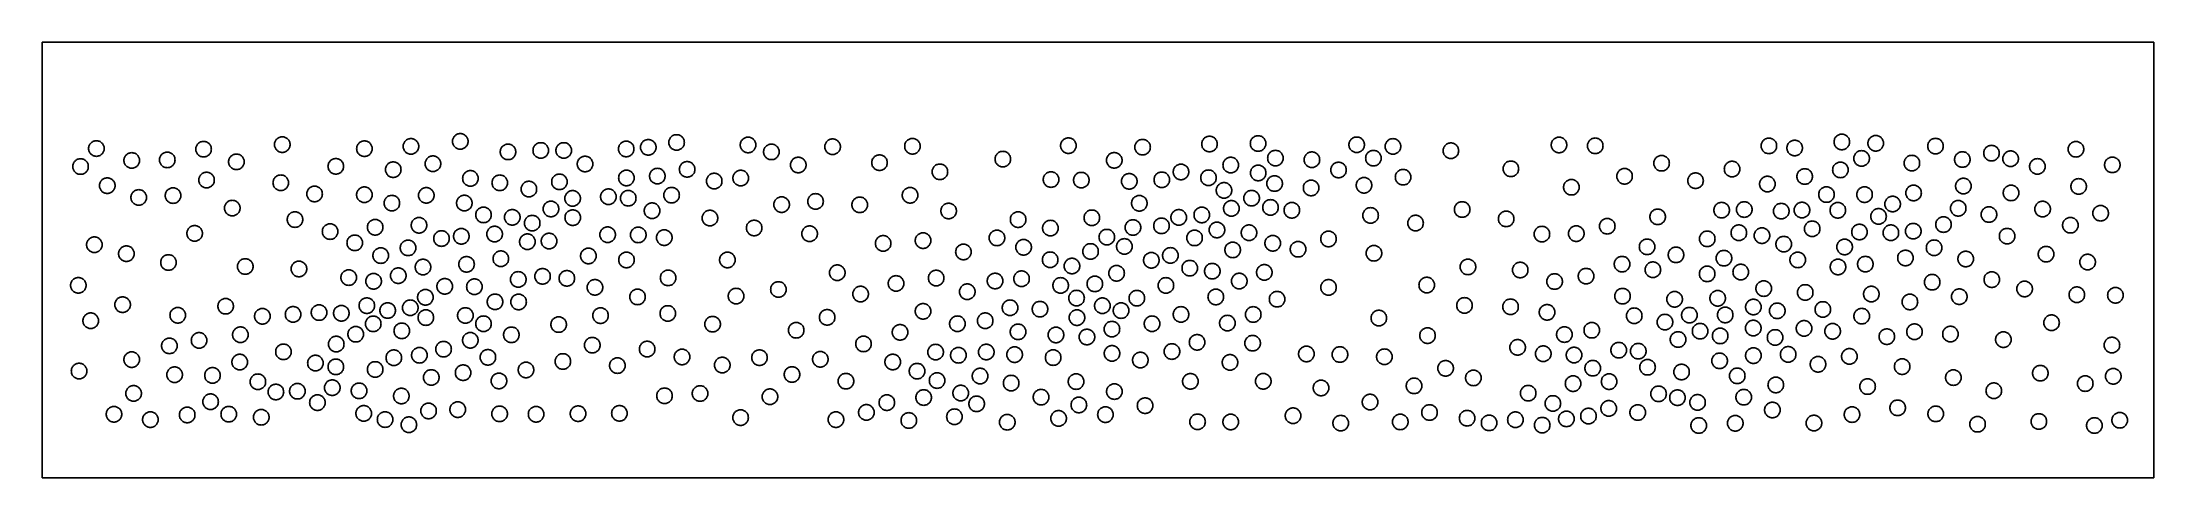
# Model space of a CAD drawing. Header units: millimetres. Extents: x 0 to 406, y 0 to 84.
import ezdxf

# ---------------------------------------------------------------- set-up
doc = ezdxf.new("R2010")
doc.units = ezdxf.units.MM

msp = doc.modelspace()

# ---------------------------------------------------------------- linework, layer by layer
at = {"color": 0}
for points in [[(0, 0), (0, 83.82), (406.4, 83.82), (406.4, 0), (0, 0)], [(47.36, 63.17), (47.45, 63.29), (47.53, 63.42), (47.59, 63.55), (47.64, 63.69), (47.67, 63.83), (47.7, 63.98), (47.7, 64.13), (47.7, 64.27), (47.67, 64.42), (47.64, 64.56), (47.59, 64.7), (47.53, 64.83), (47.45, 64.96), (47.36, 65.08), (47.26, 65.19), (47.15, 65.29), (47.04, 65.37), (46.91, 65.45), (46.78, 65.51), (46.64, 65.56), (46.5, 65.6), (46.35, 65.62), (46.2, 65.63), (46.06, 65.62), (45.91, 65.6), (45.77, 65.56), (45.63, 65.51), (45.5, 65.45), (45.37, 65.37), (45.25, 65.29), (45.14, 65.19), (45.04, 65.08), (44.96, 64.96), (44.88, 64.83), (44.82, 64.7), (44.77, 64.56), (44.73, 64.42), (44.71, 64.27), (44.7, 64.13), (44.71, 63.98), (44.73, 63.83), (44.77, 63.69), (44.82, 63.55), (44.88, 63.42), (44.96, 63.29), (45.04, 63.17), (45.14, 63.06), (45.25, 62.97), (45.37, 62.88), (45.5, 62.8), (45.63, 62.74), (45.77, 62.69), (45.91, 62.65), (46.06, 62.63), (46.2, 62.63), (46.35, 62.63), (46.5, 62.65), (46.64, 62.69), (46.78, 62.74), (46.91, 62.8), (47.04, 62.88), (47.15, 62.97), (47.26, 63.06), (47.36, 63.17)], [(72.12, 62.83), (72.21, 62.95), (72.29, 63.07), (72.35, 63.21), (72.4, 63.34), (72.43, 63.49), (72.46, 63.63), (72.46, 63.78), (72.46, 63.93), (72.43, 64.07), (72.4, 64.21), (72.35, 64.35), (72.29, 64.49), (72.21, 64.61), (72.12, 64.73), (72.02, 64.84), (71.91, 64.94), (71.8, 65.03), (71.67, 65.1), (71.54, 65.17), (71.4, 65.21), (71.26, 65.25), (71.11, 65.27), (70.96, 65.28), (70.82, 65.27), (70.67, 65.25), (70.53, 65.21), (70.39, 65.17), (70.26, 65.1), (70.13, 65.03), (70.01, 64.94), (69.9, 64.84), (69.8, 64.73), (69.72, 64.61), (69.64, 64.49), (69.58, 64.35), (69.53, 64.21), (69.49, 64.07), (69.47, 63.93), (69.46, 63.78), (69.47, 63.63), (69.49, 63.49), (69.53, 63.34), (69.58, 63.21), (69.64, 63.07), (69.72, 62.95), (69.8, 62.83), (69.9, 62.72), (70.01, 62.62), (70.13, 62.53), (70.26, 62.46), (70.39, 62.39), (70.53, 62.34), (70.67, 62.31), (70.82, 62.29), (70.96, 62.28), (71.11, 62.29), (71.26, 62.31), (71.4, 62.34), (71.54, 62.39), (71.67, 62.46), (71.8, 62.53), (71.91, 62.62), (72.02, 62.72), (72.12, 62.83)], [(81.52, 63.68), (81.62, 63.79), (81.71, 63.9), (81.78, 64.03), (81.85, 64.16), (81.9, 64.3), (81.93, 64.45), (81.95, 64.59), (81.96, 64.74), (81.95, 64.89), (81.93, 65.03), (81.9, 65.17), (81.85, 65.31), (81.78, 65.45), (81.71, 65.57), (81.62, 65.69), (81.52, 65.8), (81.41, 65.9), (81.29, 65.99), (81.17, 66.06), (81.03, 66.12), (80.9, 66.17), (80.75, 66.21), (80.61, 66.23), (80.46, 66.24), (80.31, 66.23), (80.17, 66.21), (80.02, 66.17), (79.89, 66.12), (79.75, 66.06), (79.63, 65.99), (79.51, 65.9), (79.4, 65.8), (79.3, 65.69), (79.21, 65.57), (79.14, 65.45), (79.07, 65.31), (79.02, 65.17), (78.99, 65.03), (78.97, 64.89), (78.96, 64.74), (78.97, 64.59), (78.99, 64.45), (79.02, 64.3), (79.07, 64.16), (79.14, 64.03), (79.21, 63.9), (79.3, 63.79), (79.4, 63.68), (79.51, 63.58), (79.63, 63.49), (79.75, 63.42), (79.89, 63.35), (80.02, 63.3), (80.17, 63.27), (80.31, 63.25), (80.46, 63.24), (80.61, 63.25), (80.75, 63.27), (80.9, 63.3), (81.03, 63.35), (81.17, 63.42), (81.29, 63.49), (81.41, 63.58), (81.52, 63.68)], [(117.71, 62.53), (117.8, 62.64), (117.89, 62.76), (117.97, 62.89), (118.03, 63.02), (118.08, 63.16), (118.12, 63.3), (118.14, 63.45), (118.15, 63.59), (118.14, 63.74), (118.12, 63.89), (118.08, 64.03), (118.03, 64.17), (117.97, 64.3), (117.89, 64.43), (117.8, 64.54), (117.71, 64.65), (117.6, 64.75), (117.48, 64.84), (117.35, 64.92), (117.22, 64.98), (117.08, 65.03), (116.94, 65.06), (116.79, 65.09), (116.65, 65.09), (116.5, 65.09), (116.35, 65.06), (116.21, 65.03), (116.07, 64.98), (115.94, 64.92), (115.81, 64.84), (115.69, 64.75), (115.58, 64.65), (115.49, 64.54), (115.4, 64.43), (115.32, 64.3), (115.26, 64.17), (115.21, 64.03), (115.17, 63.89), (115.15, 63.74), (115.15, 63.59), (115.15, 63.45), (115.17, 63.3), (115.21, 63.16), (115.26, 63.02), (115.32, 62.89), (115.4, 62.76), (115.49, 62.64), (115.58, 62.53), (115.69, 62.43), (115.81, 62.35), (115.94, 62.27), (116.07, 62.21), (116.21, 62.16), (116.35, 62.12), (116.5, 62.1), (116.65, 62.09), (116.79, 62.1), (116.94, 62.12), (117.08, 62.16), (117.22, 62.21), (117.35, 62.27), (117.48, 62.35), (117.6, 62.43), (117.71, 62.53)], [(123.15, 63.47), (123.25, 63.58), (123.34, 63.7), (123.41, 63.82), (123.48, 63.96), (123.53, 64.1), (123.56, 64.24), (123.58, 64.38), (123.59, 64.53), (123.58, 64.68), (123.56, 64.82), (123.53, 64.97), (123.48, 65.11), (123.41, 65.24), (123.34, 65.37), (123.25, 65.48), (123.15, 65.59), (123.04, 65.69), (122.93, 65.78), (122.8, 65.85), (122.67, 65.92), (122.53, 65.97), (122.38, 66), (122.24, 66.02), (122.09, 66.03), (121.95, 66.02), (121.8, 66), (121.66, 65.97), (121.52, 65.92), (121.38, 65.85), (121.26, 65.78), (121.14, 65.69), (121.03, 65.59), (120.93, 65.48), (120.84, 65.37), (120.77, 65.24), (120.71, 65.11), (120.66, 64.97), (120.62, 64.82), (120.6, 64.68), (120.59, 64.53), (120.6, 64.38), (120.62, 64.24), (120.66, 64.1), (120.71, 63.96), (120.77, 63.82), (120.84, 63.7), (120.93, 63.58), (121.03, 63.47), (121.14, 63.37), (121.26, 63.28), (121.38, 63.21), (121.52, 63.15), (121.66, 63.1), (121.8, 63.06), (121.95, 63.04), (122.09, 63.03), (122.24, 63.04), (122.38, 63.06), (122.53, 63.1), (122.67, 63.15), (122.8, 63.21), (122.93, 63.28), (123.04, 63.37), (123.15, 63.47)], [(136.92, 62.99), (137.01, 63.1), (137.1, 63.21), (137.18, 63.34), (137.24, 63.47), (137.29, 63.61), (137.33, 63.75), (137.35, 63.9), (137.36, 64.05), (137.35, 64.19), (137.33, 64.34), (137.29, 64.48), (137.24, 64.62), (137.18, 64.75), (137.1, 64.88), (137.01, 65), (136.92, 65.11), (136.81, 65.21), (136.69, 65.29), (136.56, 65.37), (136.43, 65.43), (136.29, 65.48), (136.15, 65.52), (136, 65.54), (135.86, 65.55), (135.71, 65.54), (135.56, 65.52), (135.42, 65.48), (135.28, 65.43), (135.15, 65.37), (135.02, 65.29), (134.9, 65.21), (134.79, 65.11), (134.7, 65), (134.61, 64.88), (134.53, 64.75), (134.47, 64.62), (134.42, 64.48), (134.38, 64.34), (134.36, 64.19), (134.36, 64.05), (134.36, 63.9), (134.38, 63.75), (134.42, 63.61), (134.47, 63.47), (134.53, 63.34), (134.61, 63.21), (134.7, 63.1), (134.79, 62.99), (134.9, 62.89), (135.02, 62.8), (135.15, 62.72), (135.28, 62.66), (135.42, 62.61), (135.56, 62.58), (135.71, 62.55), (135.86, 62.55), (136, 62.55), (136.15, 62.58), (136.29, 62.61), (136.43, 62.66), (136.56, 62.72), (136.69, 62.8), (136.81, 62.89), (136.92, 62.99)], [(153.17, 62.64), (153.27, 62.75), (153.36, 62.87), (153.44, 63), (153.5, 63.13), (153.55, 63.27), (153.58, 63.41), (153.61, 63.56), (153.61, 63.7), (153.61, 63.85), (153.58, 64), (153.55, 64.14), (153.5, 64.28), (153.44, 64.41), (153.36, 64.54), (153.27, 64.65), (153.17, 64.76), (153.06, 64.86), (152.95, 64.95), (152.82, 65.03), (152.69, 65.09), (152.55, 65.14), (152.41, 65.17), (152.26, 65.2), (152.11, 65.2), (151.97, 65.2), (151.82, 65.17), (151.68, 65.14), (151.54, 65.09), (151.41, 65.03), (151.28, 64.95), (151.16, 64.86), (151.05, 64.76), (150.95, 64.65), (150.87, 64.54), (150.79, 64.41), (150.73, 64.28), (150.68, 64.14), (150.64, 64), (150.62, 63.85), (150.61, 63.7), (150.62, 63.56), (150.64, 63.41), (150.68, 63.27), (150.73, 63.13), (150.79, 63), (150.87, 62.87), (150.95, 62.75), (151.05, 62.64), (151.16, 62.54), (151.28, 62.46), (151.41, 62.38), (151.54, 62.32), (151.68, 62.27), (151.82, 62.23), (151.97, 62.21), (152.11, 62.2), (152.26, 62.21), (152.41, 62.23), (152.55, 62.27), (152.69, 62.32), (152.82, 62.38), (152.95, 62.46), (153.06, 62.54), (153.17, 62.64)], [(168.55, 62.74), (168.65, 62.85), (168.74, 62.96), (168.81, 63.09), (168.88, 63.22), (168.93, 63.36), (168.96, 63.5), (168.98, 63.65), (168.99, 63.8), (168.98, 63.94), (168.96, 64.09), (168.93, 64.23), (168.88, 64.37), (168.81, 64.5), (168.74, 64.63), (168.65, 64.75), (168.55, 64.86), (168.44, 64.96), (168.32, 65.04), (168.2, 65.12), (168.06, 65.18), (167.93, 65.23), (167.78, 65.27), (167.64, 65.29), (167.49, 65.3), (167.34, 65.29), (167.2, 65.27), (167.05, 65.23), (166.92, 65.18), (166.78, 65.12), (166.66, 65.04), (166.54, 64.96), (166.43, 64.86), (166.33, 64.75), (166.24, 64.63), (166.17, 64.5), (166.1, 64.37), (166.05, 64.23), (166.02, 64.09), (166, 63.94), (165.99, 63.8), (166, 63.65), (166.02, 63.5), (166.05, 63.36), (166.1, 63.22), (166.17, 63.09), (166.24, 62.96), (166.33, 62.85), (166.43, 62.74), (166.54, 62.64), (166.66, 62.55), (166.78, 62.47), (166.92, 62.41), (167.05, 62.36), (167.2, 62.33), (167.34, 62.3), (167.49, 62.3), (167.64, 62.3), (167.78, 62.33), (167.93, 62.36), (168.06, 62.41), (168.2, 62.47), (168.32, 62.55), (168.44, 62.64), (168.55, 62.74)], [(198.57, 62.85), (198.67, 62.96), (198.75, 63.08), (198.83, 63.21), (198.89, 63.34), (198.94, 63.48), (198.98, 63.62), (199, 63.77), (199.01, 63.91), (199, 64.06), (198.98, 64.21), (198.94, 64.35), (198.89, 64.49), (198.83, 64.62), (198.75, 64.75), (198.67, 64.86), (198.57, 64.97), (198.46, 65.07), (198.34, 65.16), (198.21, 65.24), (198.08, 65.3), (197.94, 65.35), (197.8, 65.38), (197.65, 65.41), (197.51, 65.41), (197.36, 65.41), (197.21, 65.38), (197.07, 65.35), (196.93, 65.3), (196.8, 65.24), (196.67, 65.16), (196.55, 65.07), (196.45, 64.97), (196.35, 64.86), (196.26, 64.75), (196.18, 64.62), (196.12, 64.49), (196.07, 64.35), (196.04, 64.21), (196.01, 64.06), (196.01, 63.91), (196.01, 63.77), (196.04, 63.62), (196.07, 63.48), (196.12, 63.34), (196.18, 63.21), (196.26, 63.08), (196.35, 62.96), (196.45, 62.85), (196.55, 62.75), (196.67, 62.67), (196.8, 62.59), (196.93, 62.53), (197.07, 62.48), (197.21, 62.44), (197.36, 62.42), (197.51, 62.41), (197.65, 62.42), (197.8, 62.44), (197.94, 62.48), (198.08, 62.53), (198.21, 62.59), (198.34, 62.67), (198.46, 62.75), (198.57, 62.85)], [(212.84, 62.56), (212.94, 62.67), (213.03, 62.79), (213.1, 62.92), (213.16, 63.05), (213.21, 63.19), (213.25, 63.33), (213.27, 63.48), (213.28, 63.62), (213.27, 63.77), (213.25, 63.92), (213.21, 64.06), (213.16, 64.2), (213.1, 64.33), (213.03, 64.46), (212.94, 64.58), (212.84, 64.68), (212.73, 64.78), (212.61, 64.87), (212.49, 64.95), (212.35, 65.01), (212.21, 65.06), (212.07, 65.1), (211.92, 65.12), (211.78, 65.12), (211.63, 65.12), (211.49, 65.1), (211.34, 65.06), (211.2, 65.01), (211.07, 64.95), (210.94, 64.87), (210.83, 64.78), (210.72, 64.68), (210.62, 64.58), (210.53, 64.46), (210.46, 64.33), (210.39, 64.2), (210.34, 64.06), (210.31, 63.92), (210.29, 63.77), (210.28, 63.62), (210.29, 63.48), (210.31, 63.33), (210.34, 63.19), (210.39, 63.05), (210.46, 62.92), (210.53, 62.79), (210.62, 62.67), (210.72, 62.56), (210.83, 62.46), (210.94, 62.38), (211.07, 62.3), (211.2, 62.24), (211.34, 62.19), (211.49, 62.15), (211.63, 62.13), (211.78, 62.12), (211.92, 62.13), (212.07, 62.15), (212.21, 62.19), (212.35, 62.24), (212.49, 62.3), (212.61, 62.38), (212.73, 62.46), (212.84, 62.56)], [(225.72, 63.17), (225.82, 63.28), (225.91, 63.39), (225.99, 63.52), (226.05, 63.65), (226.1, 63.79), (226.14, 63.93), (226.16, 64.08), (226.16, 64.23), (226.16, 64.37), (226.14, 64.52), (226.1, 64.66), (226.05, 64.8), (225.99, 64.93), (225.91, 65.06), (225.82, 65.18), (225.72, 65.29), (225.62, 65.39), (225.5, 65.47), (225.37, 65.55), (225.24, 65.61), (225.1, 65.66), (224.96, 65.7), (224.81, 65.72), (224.66, 65.73), (224.52, 65.72), (224.37, 65.7), (224.23, 65.66), (224.09, 65.61), (223.96, 65.55), (223.83, 65.47), (223.71, 65.39), (223.6, 65.29), (223.5, 65.18), (223.42, 65.06), (223.34, 64.93), (223.28, 64.8), (223.23, 64.66), (223.19, 64.52), (223.17, 64.37), (223.16, 64.23), (223.17, 64.08), (223.19, 63.93), (223.23, 63.79), (223.28, 63.65), (223.34, 63.52), (223.42, 63.39), (223.5, 63.28), (223.6, 63.17), (223.71, 63.07), (223.83, 62.98), (223.96, 62.9), (224.09, 62.84), (224.23, 62.79), (224.37, 62.76), (224.52, 62.73), (224.66, 62.73), (224.81, 62.73), (224.96, 62.76), (225.1, 62.79), (225.24, 62.84), (225.37, 62.9), (225.5, 62.98), (225.62, 63.07), (225.72, 63.17)], [(235.07, 63.27), (235.17, 63.38), (235.26, 63.5), (235.33, 63.62), (235.4, 63.76), (235.45, 63.89), (235.48, 64.04), (235.5, 64.18), (235.51, 64.33), (235.5, 64.48), (235.48, 64.62), (235.45, 64.76), (235.4, 64.9), (235.33, 65.04), (235.26, 65.16), (235.17, 65.28), (235.07, 65.39), (234.96, 65.49), (234.84, 65.58), (234.72, 65.65), (234.58, 65.72), (234.45, 65.76), (234.3, 65.8), (234.16, 65.82), (234.01, 65.83), (233.86, 65.82), (233.72, 65.8), (233.57, 65.76), (233.44, 65.72), (233.3, 65.65), (233.18, 65.58), (233.06, 65.49), (232.95, 65.39), (232.85, 65.28), (232.76, 65.16), (232.69, 65.04), (232.62, 64.9), (232.57, 64.76), (232.54, 64.62), (232.52, 64.48), (232.51, 64.33), (232.52, 64.18), (232.54, 64.04), (232.57, 63.89), (232.62, 63.76), (232.69, 63.62), (232.76, 63.5), (232.85, 63.38), (232.95, 63.27), (233.06, 63.17), (233.18, 63.08), (233.3, 63.01), (233.44, 62.94), (233.57, 62.89), (233.72, 62.86), (233.86, 62.84), (234.01, 62.83), (234.16, 62.84), (234.3, 62.86), (234.45, 62.89), (234.58, 62.94), (234.72, 63.01), (234.84, 63.08), (234.96, 63.17), (235.07, 63.27)], [(254.05, 63.02), (254.15, 63.13), (254.24, 63.25), (254.31, 63.38), (254.38, 63.51), (254.42, 63.65), (254.46, 63.79), (254.48, 63.94), (254.49, 64.08), (254.48, 64.23), (254.46, 64.38), (254.42, 64.52), (254.38, 64.66), (254.31, 64.79), (254.24, 64.92), (254.15, 65.04), (254.05, 65.14), (253.94, 65.24), (253.82, 65.33), (253.7, 65.41), (253.56, 65.47), (253.42, 65.52), (253.28, 65.56), (253.14, 65.58), (252.99, 65.58), (252.84, 65.58), (252.7, 65.56), (252.55, 65.52), (252.42, 65.47), (252.28, 65.41), (252.16, 65.33), (252.04, 65.24), (251.93, 65.14), (251.83, 65.04), (251.74, 64.92), (251.67, 64.79), (251.6, 64.66), (251.55, 64.52), (251.52, 64.38), (251.5, 64.23), (251.49, 64.08), (251.5, 63.94), (251.52, 63.79), (251.55, 63.65), (251.6, 63.51), (251.67, 63.38), (251.74, 63.25), (251.83, 63.13), (251.93, 63.02), (252.04, 62.92), (252.16, 62.84), (252.28, 62.76), (252.42, 62.7), (252.55, 62.65), (252.7, 62.61), (252.84, 62.59), (252.99, 62.58), (253.14, 62.59), (253.28, 62.61), (253.42, 62.65), (253.56, 62.7), (253.7, 62.76), (253.82, 62.84), (253.94, 62.92), (254.05, 63.02)], [(261.13, 62.82), (261.21, 62.94), (261.29, 63.06), (261.35, 63.19), (261.4, 63.33), (261.44, 63.48), (261.46, 63.62), (261.47, 63.77), (261.46, 63.92), (261.44, 64.06), (261.4, 64.2), (261.35, 64.34), (261.29, 64.48), (261.21, 64.6), (261.13, 64.72), (261.03, 64.83), (260.92, 64.93), (260.8, 65.02), (260.67, 65.09), (260.54, 65.15), (260.4, 65.2), (260.26, 65.24), (260.11, 65.26), (259.97, 65.27), (259.82, 65.26), (259.68, 65.24), (259.53, 65.2), (259.39, 65.15), (259.26, 65.09), (259.13, 65.02), (259.02, 64.93), (258.91, 64.83), (258.81, 64.72), (258.72, 64.6), (258.64, 64.48), (258.58, 64.34), (258.53, 64.2), (258.5, 64.06), (258.47, 63.92), (258.47, 63.77), (258.47, 63.62), (258.5, 63.48), (258.53, 63.33), (258.58, 63.19), (258.64, 63.06), (258.72, 62.94), (258.81, 62.82), (258.91, 62.71), (259.02, 62.61), (259.13, 62.52), (259.26, 62.45), (259.39, 62.38), (259.53, 62.33), (259.68, 62.3), (259.82, 62.28), (259.97, 62.27), (260.11, 62.28), (260.26, 62.3), (260.4, 62.33), (260.54, 62.38), (260.67, 62.45), (260.8, 62.52), (260.92, 62.61), (261.03, 62.71), (261.13, 62.82)], [(292.99, 62.99), (293.09, 63.1), (293.18, 63.21), (293.26, 63.34), (293.32, 63.47), (293.37, 63.61), (293.4, 63.76), (293.43, 63.9), (293.43, 64.05), (293.43, 64.2), (293.4, 64.34), (293.37, 64.48), (293.32, 64.62), (293.26, 64.76), (293.18, 64.88), (293.09, 65), (292.99, 65.11), (292.88, 65.21), (292.77, 65.3), (292.64, 65.37), (292.51, 65.43), (292.37, 65.48), (292.23, 65.52), (292.08, 65.54), (291.93, 65.55), (291.79, 65.54), (291.64, 65.52), (291.5, 65.48), (291.36, 65.43), (291.23, 65.37), (291.1, 65.3), (290.98, 65.21), (290.87, 65.11), (290.77, 65), (290.69, 64.88), (290.61, 64.76), (290.55, 64.62), (290.5, 64.48), (290.46, 64.34), (290.44, 64.2), (290.43, 64.05), (290.44, 63.9), (290.46, 63.76), (290.5, 63.61), (290.55, 63.47), (290.61, 63.34), (290.69, 63.21), (290.77, 63.1), (290.87, 62.99), (290.98, 62.89), (291.1, 62.8), (291.23, 62.73), (291.36, 62.66), (291.5, 62.61), (291.64, 62.58), (291.79, 62.56), (291.93, 62.55), (292.08, 62.56), (292.23, 62.58), (292.37, 62.61), (292.51, 62.66), (292.64, 62.73), (292.77, 62.8), (292.88, 62.89), (292.99, 62.99)], [(299.96, 62.82), (300.06, 62.93), (300.15, 63.05), (300.22, 63.18), (300.29, 63.31), (300.34, 63.45), (300.37, 63.59), (300.39, 63.74), (300.4, 63.89), (300.39, 64.03), (300.37, 64.18), (300.34, 64.32), (300.29, 64.46), (300.22, 64.59), (300.15, 64.72), (300.06, 64.84), (299.96, 64.95), (299.85, 65.04), (299.73, 65.13), (299.61, 65.21), (299.47, 65.27), (299.34, 65.32), (299.19, 65.36), (299.05, 65.38), (298.9, 65.39), (298.75, 65.38), (298.61, 65.36), (298.47, 65.32), (298.33, 65.27), (298.19, 65.21), (298.07, 65.13), (297.95, 65.04), (297.84, 64.95), (297.74, 64.84), (297.65, 64.72), (297.58, 64.59), (297.51, 64.46), (297.47, 64.32), (297.43, 64.18), (297.41, 64.03), (297.4, 63.89), (297.41, 63.74), (297.43, 63.59), (297.47, 63.45), (297.51, 63.31), (297.58, 63.18), (297.65, 63.05), (297.74, 62.93), (297.84, 62.82), (297.95, 62.73), (298.07, 62.64), (298.19, 62.56), (298.33, 62.5), (298.47, 62.45), (298.61, 62.41), (298.75, 62.39), (298.9, 62.39), (299.05, 62.39), (299.19, 62.41), (299.34, 62.45), (299.47, 62.5), (299.61, 62.56), (299.73, 62.64), (299.85, 62.73), (299.96, 62.82)], [(333.38, 62.81), (333.48, 62.92), (333.57, 63.04), (333.64, 63.17), (333.71, 63.3), (333.76, 63.44), (333.79, 63.58), (333.81, 63.73), (333.82, 63.87), (333.81, 64.02), (333.79, 64.17), (333.76, 64.31), (333.71, 64.45), (333.64, 64.58), (333.57, 64.71), (333.48, 64.82), (333.38, 64.93), (333.27, 65.03), (333.15, 65.12), (333.03, 65.2), (332.9, 65.26), (332.76, 65.31), (332.61, 65.34), (332.47, 65.37), (332.32, 65.37), (332.17, 65.37), (332.03, 65.34), (331.89, 65.31), (331.75, 65.26), (331.61, 65.2), (331.49, 65.12), (331.37, 65.03), (331.26, 64.93), (331.16, 64.82), (331.07, 64.71), (331, 64.58), (330.94, 64.45), (330.89, 64.31), (330.85, 64.17), (330.83, 64.02), (330.82, 63.87), (330.83, 63.73), (330.85, 63.58), (330.89, 63.44), (330.94, 63.3), (331, 63.17), (331.07, 63.04), (331.16, 62.92), (331.26, 62.81), (331.37, 62.71), (331.49, 62.63), (331.61, 62.55), (331.75, 62.49), (331.89, 62.44), (332.03, 62.4), (332.17, 62.38), (332.32, 62.37), (332.47, 62.38), (332.61, 62.4), (332.76, 62.44), (332.9, 62.49), (333.03, 62.55), (333.15, 62.63), (333.27, 62.71), (333.38, 62.81)], [(347.42, 63.57), (347.52, 63.68), (347.61, 63.79), (347.68, 63.92), (347.75, 64.05), (347.79, 64.19), (347.83, 64.33), (347.85, 64.48), (347.86, 64.63), (347.85, 64.77), (347.83, 64.92), (347.79, 65.06), (347.75, 65.2), (347.68, 65.33), (347.61, 65.46), (347.52, 65.58), (347.42, 65.69), (347.31, 65.79), (347.19, 65.87), (347.07, 65.95), (346.93, 66.01), (346.79, 66.06), (346.65, 66.1), (346.51, 66.12), (346.36, 66.13), (346.21, 66.12), (346.07, 66.1), (345.92, 66.06), (345.79, 66.01), (345.65, 65.95), (345.53, 65.87), (345.41, 65.79), (345.3, 65.69), (345.2, 65.58), (345.11, 65.46), (345.04, 65.33), (344.97, 65.2), (344.92, 65.06), (344.89, 64.92), (344.87, 64.77), (344.86, 64.63), (344.87, 64.48), (344.89, 64.33), (344.92, 64.19), (344.97, 64.05), (345.04, 63.92), (345.11, 63.79), (345.2, 63.68), (345.3, 63.57), (345.41, 63.47), (345.53, 63.38), (345.65, 63.3), (345.79, 63.24), (345.92, 63.19), (346.07, 63.16), (346.21, 63.13), (346.36, 63.13), (346.51, 63.13), (346.65, 63.16), (346.79, 63.19), (346.93, 63.24), (347.07, 63.3), (347.19, 63.38), (347.31, 63.47), (347.42, 63.57)], [(353.95, 63.31), (354.05, 63.41), (354.13, 63.53), (354.21, 63.66), (354.27, 63.79), (354.32, 63.93), (354.36, 64.07), (354.38, 64.22), (354.39, 64.37), (354.38, 64.51), (354.36, 64.66), (354.32, 64.8), (354.27, 64.94), (354.21, 65.07), (354.13, 65.2), (354.05, 65.32), (353.95, 65.43), (353.84, 65.53), (353.72, 65.61), (353.59, 65.69), (353.46, 65.75), (353.32, 65.8), (353.18, 65.84), (353.03, 65.86), (352.89, 65.87), (352.74, 65.86), (352.59, 65.84), (352.45, 65.8), (352.31, 65.75), (352.18, 65.69), (352.05, 65.61), (351.93, 65.53), (351.83, 65.43), (351.73, 65.32), (351.64, 65.2), (351.56, 65.07), (351.5, 64.94), (351.45, 64.8), (351.41, 64.66), (351.39, 64.51), (351.39, 64.37), (351.39, 64.22), (351.41, 64.07), (351.45, 63.93), (351.5, 63.79), (351.56, 63.66), (351.64, 63.53), (351.73, 63.41), (351.83, 63.31), (351.93, 63.21), (352.05, 63.12), (352.18, 63.04), (352.31, 62.98), (352.45, 62.93), (352.59, 62.89), (352.74, 62.87), (352.89, 62.87), (353.03, 62.87), (353.18, 62.89), (353.32, 62.93), (353.46, 62.98), (353.59, 63.04), (353.72, 63.12), (353.84, 63.21), (353.95, 63.31)], [(365.45, 62.77), (365.55, 62.88), (365.64, 62.99), (365.72, 63.12), (365.78, 63.25), (365.83, 63.39), (365.87, 63.53), (365.89, 63.68), (365.89, 63.83), (365.89, 63.97), (365.87, 64.12), (365.83, 64.26), (365.78, 64.4), (365.72, 64.53), (365.64, 64.66), (365.55, 64.78), (365.45, 64.89), (365.35, 64.99), (365.23, 65.07), (365.1, 65.15), (364.97, 65.21), (364.83, 65.26), (364.69, 65.3), (364.54, 65.32), (364.39, 65.33), (364.25, 65.32), (364.1, 65.3), (363.96, 65.26), (363.82, 65.21), (363.69, 65.15), (363.56, 65.07), (363.44, 64.99), (363.33, 64.89), (363.23, 64.78), (363.15, 64.66), (363.07, 64.53), (363.01, 64.4), (362.96, 64.26), (362.92, 64.12), (362.9, 63.97), (362.89, 63.83), (362.9, 63.68), (362.92, 63.53), (362.96, 63.39), (363.01, 63.25), (363.07, 63.12), (363.15, 62.99), (363.23, 62.88), (363.33, 62.77), (363.44, 62.67), (363.56, 62.58), (363.69, 62.5), (363.82, 62.44), (363.96, 62.39), (364.1, 62.36), (364.25, 62.33), (364.39, 62.33), (364.54, 62.33), (364.69, 62.36), (364.83, 62.39), (364.97, 62.44), (365.1, 62.5), (365.23, 62.58), (365.35, 62.67), (365.45, 62.77)], [(8.43, 58.84), (8.53, 58.95), (8.62, 59.07), (8.7, 59.19), (8.76, 59.33), (8.81, 59.46), (8.84, 59.61), (8.87, 59.75), (8.87, 59.9), (8.87, 60.05), (8.84, 60.19), (8.81, 60.34), (8.76, 60.47), (8.7, 60.61), (8.62, 60.73), (8.53, 60.85), (8.43, 60.96), (8.32, 61.06), (8.21, 61.15), (8.08, 61.22), (7.95, 61.29), (7.81, 61.34), (7.67, 61.37), (7.52, 61.39), (7.37, 61.4), (7.23, 61.39), (7.08, 61.37), (6.94, 61.34), (6.8, 61.29), (6.67, 61.22), (6.54, 61.15), (6.42, 61.06), (6.31, 60.96), (6.21, 60.85), (6.13, 60.73), (6.05, 60.61), (5.99, 60.47), (5.94, 60.34), (5.9, 60.19), (5.88, 60.05), (5.87, 59.9), (5.88, 59.75), (5.9, 59.61), (5.94, 59.46), (5.99, 59.33), (6.05, 59.19), (6.13, 59.07), (6.21, 58.95), (6.31, 58.84), (6.42, 58.74), (6.54, 58.65), (6.67, 58.58), (6.8, 58.51), (6.94, 58.46), (7.08, 58.43), (7.23, 58.41), (7.37, 58.4), (7.52, 58.41), (7.67, 58.43), (7.81, 58.46), (7.95, 58.51), (8.08, 58.58), (8.21, 58.65), (8.32, 58.74), (8.43, 58.84)], [(11.48, 62.3), (11.58, 62.41), (11.67, 62.53), (11.74, 62.66), (11.81, 62.79), (11.86, 62.93), (11.89, 63.07), (11.91, 63.22), (11.92, 63.36), (11.91, 63.51), (11.89, 63.66), (11.86, 63.8), (11.81, 63.94), (11.74, 64.07), (11.67, 64.2), (11.58, 64.32), (11.48, 64.42), (11.37, 64.52), (11.25, 64.61), (11.13, 64.69), (10.99, 64.75), (10.86, 64.8), (10.71, 64.83), (10.57, 64.86), (10.42, 64.86), (10.27, 64.86), (10.13, 64.83), (9.98, 64.8), (9.85, 64.75), (9.71, 64.69), (9.59, 64.61), (9.47, 64.52), (9.36, 64.42), (9.26, 64.32), (9.17, 64.2), (9.1, 64.07), (9.03, 63.94), (8.98, 63.8), (8.95, 63.66), (8.93, 63.51), (8.92, 63.36), (8.93, 63.22), (8.95, 63.07), (8.98, 62.93), (9.03, 62.79), (9.1, 62.66), (9.17, 62.53), (9.26, 62.41), (9.36, 62.3), (9.47, 62.2), (9.59, 62.12), (9.71, 62.04), (9.85, 61.98), (9.98, 61.93), (10.13, 61.89), (10.27, 61.87), (10.42, 61.86), (10.57, 61.87), (10.71, 61.89), (10.86, 61.93), (10.99, 61.98), (11.13, 62.04), (11.25, 62.12), (11.37, 62.2), (11.48, 62.3)], [(18.29, 60.01), (18.39, 60.12), (18.47, 60.24), (18.55, 60.36), (18.61, 60.49), (18.66, 60.63), (18.7, 60.78), (18.72, 60.92), (18.73, 61.07), (18.72, 61.22), (18.7, 61.36), (18.66, 61.5), (18.61, 61.64), (18.55, 61.78), (18.47, 61.9), (18.39, 62.02), (18.29, 62.13), (18.18, 62.23), (18.06, 62.32), (17.93, 62.39), (17.8, 62.45), (17.66, 62.5), (17.52, 62.54), (17.37, 62.56), (17.23, 62.57), (17.08, 62.56), (16.93, 62.54), (16.79, 62.5), (16.65, 62.45), (16.52, 62.39), (16.39, 62.32), (16.28, 62.23), (16.17, 62.13), (16.07, 62.02), (15.98, 61.9), (15.9, 61.78), (15.84, 61.64), (15.79, 61.5), (15.76, 61.36), (15.73, 61.22), (15.73, 61.07), (15.73, 60.92), (15.76, 60.78), (15.79, 60.63), (15.84, 60.49), (15.9, 60.36), (15.98, 60.24), (16.07, 60.12), (16.17, 60.01), (16.28, 59.91), (16.39, 59.82), (16.52, 59.75), (16.65, 59.68), (16.79, 59.63), (16.93, 59.6), (17.08, 59.58), (17.23, 59.57), (17.37, 59.58), (17.52, 59.6), (17.66, 59.63), (17.8, 59.68), (17.93, 59.75), (18.06, 59.82), (18.18, 59.91), (18.29, 60.01)], [(25.12, 60.11), (25.22, 60.22), (25.31, 60.34), (25.38, 60.46), (25.45, 60.6), (25.5, 60.74), (25.53, 60.88), (25.55, 61.02), (25.56, 61.17), (25.55, 61.32), (25.53, 61.46), (25.5, 61.61), (25.45, 61.74), (25.38, 61.88), (25.31, 62), (25.22, 62.12), (25.12, 62.23), (25.01, 62.33), (24.9, 62.42), (24.77, 62.49), (24.64, 62.56), (24.5, 62.61), (24.35, 62.64), (24.21, 62.66), (24.06, 62.67), (23.91, 62.66), (23.77, 62.64), (23.63, 62.61), (23.49, 62.56), (23.35, 62.49), (23.23, 62.42), (23.11, 62.33), (23, 62.23), (22.9, 62.12), (22.81, 62), (22.74, 61.88), (22.68, 61.74), (22.63, 61.61), (22.59, 61.46), (22.57, 61.32), (22.56, 61.17), (22.57, 61.02), (22.59, 60.88), (22.63, 60.74), (22.68, 60.6), (22.74, 60.46), (22.81, 60.34), (22.9, 60.22), (23, 60.11), (23.11, 60.01), (23.23, 59.92), (23.35, 59.85), (23.49, 59.79), (23.63, 59.74), (23.77, 59.7), (23.91, 59.68), (24.06, 59.67), (24.21, 59.68), (24.35, 59.7), (24.5, 59.74), (24.64, 59.79), (24.77, 59.85), (24.9, 59.92), (25.01, 60.01), (25.12, 60.11)], [(32.11, 62.18), (32.21, 62.29), (32.3, 62.41), (32.37, 62.53), (32.44, 62.67), (32.49, 62.81), (32.52, 62.95), (32.54, 63.09), (32.55, 63.24), (32.54, 63.39), (32.52, 63.53), (32.49, 63.68), (32.44, 63.82), (32.37, 63.95), (32.3, 64.07), (32.21, 64.19), (32.11, 64.3), (32, 64.4), (31.88, 64.49), (31.76, 64.56), (31.62, 64.63), (31.49, 64.68), (31.34, 64.71), (31.2, 64.73), (31.05, 64.74), (30.9, 64.73), (30.76, 64.71), (30.62, 64.68), (30.48, 64.63), (30.34, 64.56), (30.22, 64.49), (30.1, 64.4), (29.99, 64.3), (29.89, 64.19), (29.8, 64.07), (29.73, 63.95), (29.66, 63.82), (29.62, 63.68), (29.58, 63.53), (29.56, 63.39), (29.55, 63.24), (29.56, 63.09), (29.58, 62.95), (29.62, 62.81), (29.66, 62.67), (29.73, 62.53), (29.8, 62.41), (29.89, 62.29), (29.99, 62.18), (30.1, 62.08), (30.22, 61.99), (30.34, 61.92), (30.48, 61.86), (30.62, 61.81), (30.76, 61.77), (30.9, 61.75), (31.05, 61.74), (31.2, 61.75), (31.34, 61.77), (31.49, 61.81), (31.62, 61.86), (31.76, 61.92), (31.88, 61.99), (32, 62.08), (32.11, 62.18)], [(38.44, 59.75), (38.54, 59.86), (38.62, 59.97), (38.7, 60.1), (38.76, 60.23), (38.81, 60.37), (38.85, 60.51), (38.87, 60.66), (38.88, 60.81), (38.87, 60.95), (38.85, 61.1), (38.81, 61.24), (38.76, 61.38), (38.7, 61.51), (38.62, 61.64), (38.54, 61.76), (38.44, 61.87), (38.33, 61.97), (38.21, 62.05), (38.08, 62.13), (37.95, 62.19), (37.81, 62.24), (37.67, 62.28), (37.52, 62.3), (37.38, 62.31), (37.23, 62.3), (37.08, 62.28), (36.94, 62.24), (36.8, 62.19), (36.67, 62.13), (36.54, 62.05), (36.43, 61.97), (36.32, 61.87), (36.22, 61.76), (36.13, 61.64), (36.05, 61.51), (35.99, 61.38), (35.94, 61.24), (35.91, 61.1), (35.88, 60.95), (35.88, 60.81), (35.88, 60.66), (35.91, 60.51), (35.94, 60.37), (35.99, 60.23), (36.05, 60.1), (36.13, 59.97), (36.22, 59.86), (36.32, 59.75), (36.43, 59.65), (36.54, 59.56), (36.67, 59.48), (36.8, 59.42), (36.94, 59.37), (37.08, 59.34), (37.23, 59.31), (37.38, 59.31), (37.52, 59.31), (37.67, 59.34), (37.81, 59.37), (37.95, 59.42), (38.08, 59.48), (38.21, 59.56), (38.33, 59.65), (38.44, 59.75)], [(57.57, 58.88), (57.66, 58.99), (57.75, 59.11), (57.83, 59.23), (57.89, 59.36), (57.94, 59.5), (57.98, 59.65), (58, 59.79), (58, 59.94), (58, 60.09), (57.98, 60.23), (57.94, 60.37), (57.89, 60.51), (57.83, 60.65), (57.75, 60.77), (57.66, 60.89), (57.57, 61), (57.46, 61.1), (57.34, 61.19), (57.21, 61.26), (57.08, 61.32), (56.94, 61.37), (56.8, 61.41), (56.65, 61.43), (56.5, 61.44), (56.36, 61.43), (56.21, 61.41), (56.07, 61.37), (55.93, 61.32), (55.8, 61.26), (55.67, 61.19), (55.55, 61.1), (55.44, 61), (55.35, 60.89), (55.26, 60.77), (55.18, 60.65), (55.12, 60.51), (55.07, 60.37), (55.03, 60.23), (55.01, 60.09), (55, 59.94), (55.01, 59.79), (55.03, 59.65), (55.07, 59.5), (55.12, 59.36), (55.18, 59.23), (55.26, 59.11), (55.35, 58.99), (55.44, 58.88), (55.55, 58.78), (55.67, 58.69), (55.8, 58.62), (55.93, 58.55), (56.07, 58.5), (56.21, 58.47), (56.36, 58.45), (56.5, 58.44), (56.65, 58.45), (56.8, 58.47), (56.94, 58.5), (57.08, 58.55), (57.21, 58.62), (57.34, 58.69), (57.46, 58.78), (57.57, 58.88)], [(63.07, 62.28), (63.17, 62.38), (63.26, 62.5), (63.34, 62.63), (63.4, 62.76), (63.45, 62.9), (63.48, 63.04), (63.51, 63.19), (63.51, 63.34), (63.51, 63.48), (63.48, 63.63), (63.45, 63.77), (63.4, 63.91), (63.34, 64.04), (63.26, 64.17), (63.17, 64.29), (63.07, 64.4), (62.97, 64.5), (62.85, 64.58), (62.72, 64.66), (62.59, 64.72), (62.45, 64.77), (62.31, 64.81), (62.16, 64.83), (62.01, 64.84), (61.87, 64.83), (61.72, 64.81), (61.58, 64.77), (61.44, 64.72), (61.31, 64.66), (61.18, 64.58), (61.06, 64.5), (60.95, 64.4), (60.85, 64.29), (60.77, 64.17), (60.69, 64.04), (60.63, 63.91), (60.58, 63.77), (60.54, 63.63), (60.52, 63.48), (60.51, 63.34), (60.52, 63.19), (60.54, 63.04), (60.58, 62.9), (60.63, 62.76), (60.69, 62.63), (60.77, 62.5), (60.85, 62.38), (60.95, 62.28), (61.06, 62.18), (61.18, 62.09), (61.31, 62.01), (61.44, 61.95), (61.58, 61.9), (61.72, 61.87), (61.87, 61.84), (62.01, 61.84), (62.16, 61.84), (62.31, 61.87), (62.45, 61.9), (62.59, 61.95), (62.72, 62.01), (62.85, 62.09), (62.97, 62.18), (63.07, 62.28)], [(76.25, 59.38), (76.35, 59.48), (76.44, 59.6), (76.52, 59.73), (76.58, 59.86), (76.63, 60), (76.66, 60.14), (76.69, 60.29), (76.69, 60.44), (76.69, 60.58), (76.66, 60.73), (76.63, 60.87), (76.58, 61.01), (76.52, 61.14), (76.44, 61.27), (76.35, 61.39), (76.25, 61.5), (76.14, 61.6), (76.03, 61.68), (75.9, 61.76), (75.77, 61.82), (75.63, 61.87), (75.49, 61.91), (75.34, 61.93), (75.19, 61.94), (75.05, 61.93), (74.9, 61.91), (74.76, 61.87), (74.62, 61.82), (74.49, 61.76), (74.36, 61.68), (74.24, 61.6), (74.13, 61.5), (74.03, 61.39), (73.95, 61.27), (73.87, 61.14), (73.81, 61.01), (73.76, 60.87), (73.72, 60.73), (73.7, 60.58), (73.69, 60.44), (73.7, 60.29), (73.72, 60.14), (73.76, 60), (73.81, 59.86), (73.87, 59.73), (73.95, 59.6), (74.03, 59.48), (74.13, 59.38), (74.24, 59.28), (74.36, 59.19), (74.49, 59.11), (74.62, 59.05), (74.76, 59), (74.9, 58.96), (75.05, 58.94), (75.19, 58.94), (75.34, 58.94), (75.49, 58.96), (75.63, 59), (75.77, 59.05), (75.9, 59.11), (76.03, 59.19), (76.14, 59.28), (76.25, 59.38)], [(90.71, 61.66), (90.81, 61.77), (90.9, 61.89), (90.98, 62.01), (91.04, 62.15), (91.09, 62.28), (91.12, 62.43), (91.15, 62.57), (91.15, 62.72), (91.15, 62.87), (91.12, 63.01), (91.09, 63.16), (91.04, 63.29), (90.98, 63.43), (90.9, 63.55), (90.81, 63.67), (90.71, 63.78), (90.6, 63.88), (90.49, 63.97), (90.36, 64.04), (90.23, 64.11), (90.09, 64.16), (89.95, 64.19), (89.8, 64.21), (89.65, 64.22), (89.51, 64.21), (89.36, 64.19), (89.22, 64.16), (89.08, 64.11), (88.95, 64.04), (88.82, 63.97), (88.7, 63.88), (88.59, 63.78), (88.49, 63.67), (88.41, 63.55), (88.33, 63.43), (88.27, 63.29), (88.22, 63.16), (88.18, 63.01), (88.16, 62.87), (88.15, 62.72), (88.16, 62.57), (88.18, 62.43), (88.22, 62.28), (88.27, 62.15), (88.33, 62.01), (88.41, 61.89), (88.49, 61.77), (88.59, 61.66), (88.7, 61.56), (88.82, 61.47), (88.95, 61.4), (89.08, 61.33), (89.22, 61.28), (89.36, 61.25), (89.51, 61.23), (89.65, 61.22), (89.8, 61.23), (89.95, 61.25), (90.09, 61.28), (90.23, 61.33), (90.36, 61.4), (90.49, 61.47), (90.6, 61.56), (90.71, 61.66)], [(97.01, 61.93), (97.11, 62.04), (97.2, 62.16), (97.27, 62.29), (97.34, 62.42), (97.39, 62.56), (97.42, 62.7), (97.44, 62.85), (97.45, 62.99), (97.44, 63.14), (97.42, 63.29), (97.39, 63.43), (97.34, 63.57), (97.27, 63.7), (97.2, 63.83), (97.11, 63.95), (97.01, 64.06), (96.9, 64.15), (96.78, 64.24), (96.66, 64.32), (96.52, 64.38), (96.39, 64.43), (96.24, 64.47), (96.1, 64.49), (95.95, 64.49), (95.8, 64.49), (95.66, 64.47), (95.52, 64.43), (95.38, 64.38), (95.24, 64.32), (95.12, 64.24), (95, 64.15), (94.89, 64.06), (94.79, 63.95), (94.7, 63.83), (94.63, 63.7), (94.56, 63.57), (94.52, 63.43), (94.48, 63.29), (94.46, 63.14), (94.45, 62.99), (94.46, 62.85), (94.48, 62.7), (94.52, 62.56), (94.56, 62.42), (94.63, 62.29), (94.7, 62.16), (94.79, 62.04), (94.89, 61.93), (95, 61.83), (95.12, 61.75), (95.24, 61.67), (95.38, 61.61), (95.52, 61.56), (95.66, 61.52), (95.8, 61.5), (95.95, 61.49), (96.1, 61.5), (96.24, 61.52), (96.39, 61.56), (96.52, 61.61), (96.66, 61.67), (96.78, 61.75), (96.9, 61.83), (97.01, 61.93)], [(101.43, 61.93), (101.53, 62.04), (101.62, 62.16), (101.69, 62.29), (101.76, 62.42), (101.81, 62.56), (101.84, 62.7), (101.86, 62.85), (101.87, 62.99), (101.86, 63.14), (101.84, 63.28), (101.81, 63.43), (101.76, 63.57), (101.69, 63.7), (101.62, 63.83), (101.53, 63.94), (101.43, 64.05), (101.32, 64.15), (101.2, 64.24), (101.08, 64.32), (100.95, 64.38), (100.81, 64.43), (100.66, 64.46), (100.52, 64.48), (100.37, 64.49), (100.22, 64.48), (100.08, 64.46), (99.94, 64.43), (99.8, 64.38), (99.66, 64.32), (99.54, 64.24), (99.42, 64.15), (99.31, 64.05), (99.21, 63.94), (99.12, 63.83), (99.05, 63.7), (98.99, 63.57), (98.94, 63.43), (98.9, 63.28), (98.88, 63.14), (98.87, 62.99), (98.88, 62.85), (98.9, 62.7), (98.94, 62.56), (98.99, 62.42), (99.05, 62.29), (99.12, 62.16), (99.21, 62.04), (99.31, 61.93), (99.42, 61.83), (99.54, 61.74), (99.66, 61.67), (99.8, 61.61), (99.94, 61.56), (100.08, 61.52), (100.22, 61.5), (100.37, 61.49), (100.52, 61.5), (100.66, 61.52), (100.81, 61.56), (100.95, 61.61), (101.08, 61.67), (101.2, 61.74), (101.32, 61.83), (101.43, 61.93)], [(105.54, 59.33), (105.63, 59.44), (105.72, 59.55), (105.8, 59.68), (105.86, 59.81), (105.91, 59.95), (105.95, 60.09), (105.97, 60.24), (105.98, 60.39), (105.97, 60.53), (105.95, 60.68), (105.91, 60.82), (105.86, 60.96), (105.8, 61.09), (105.72, 61.22), (105.63, 61.34), (105.54, 61.45), (105.43, 61.55), (105.31, 61.63), (105.18, 61.71), (105.05, 61.77), (104.91, 61.82), (104.77, 61.86), (104.62, 61.88), (104.48, 61.89), (104.33, 61.88), (104.18, 61.86), (104.04, 61.82), (103.9, 61.77), (103.77, 61.71), (103.64, 61.63), (103.52, 61.55), (103.41, 61.45), (103.32, 61.34), (103.23, 61.22), (103.15, 61.09), (103.09, 60.96), (103.04, 60.82), (103, 60.68), (102.98, 60.53), (102.98, 60.39), (102.98, 60.24), (103, 60.09), (103.04, 59.95), (103.09, 59.81), (103.15, 59.68), (103.23, 59.55), (103.32, 59.44), (103.41, 59.33), (103.52, 59.23), (103.64, 59.14), (103.77, 59.06), (103.9, 59), (104.04, 58.95), (104.18, 58.92), (104.33, 58.89), (104.48, 58.89), (104.62, 58.89), (104.77, 58.92), (104.91, 58.95), (105.05, 59), (105.18, 59.06), (105.31, 59.14), (105.43, 59.23), (105.54, 59.33)], [(113.45, 62.22), (113.55, 62.33), (113.64, 62.45), (113.72, 62.57), (113.78, 62.71), (113.83, 62.85), (113.86, 62.99), (113.89, 63.14), (113.89, 63.28), (113.89, 63.43), (113.86, 63.57), (113.83, 63.72), (113.78, 63.86), (113.72, 63.99), (113.64, 64.12), (113.55, 64.23), (113.45, 64.34), (113.35, 64.44), (113.23, 64.53), (113.1, 64.6), (112.97, 64.67), (112.83, 64.72), (112.69, 64.75), (112.54, 64.77), (112.39, 64.78), (112.25, 64.77), (112.1, 64.75), (111.96, 64.72), (111.82, 64.67), (111.69, 64.6), (111.56, 64.53), (111.44, 64.44), (111.33, 64.34), (111.23, 64.23), (111.15, 64.12), (111.07, 63.99), (111.01, 63.86), (110.96, 63.72), (110.92, 63.57), (110.9, 63.43), (110.89, 63.28), (110.9, 63.14), (110.92, 62.99), (110.96, 62.85), (111.01, 62.71), (111.07, 62.57), (111.15, 62.45), (111.23, 62.33), (111.33, 62.22), (111.44, 62.12), (111.56, 62.03), (111.69, 61.96), (111.82, 61.9), (111.96, 61.85), (112.1, 61.81), (112.25, 61.79), (112.39, 61.78), (112.54, 61.79), (112.69, 61.81), (112.83, 61.85), (112.97, 61.9), (113.1, 61.96), (113.23, 62.03), (113.35, 62.12), (113.45, 62.22)], [(141.4, 61.66), (141.5, 61.77), (141.59, 61.89), (141.67, 62.01), (141.73, 62.15), (141.78, 62.28), (141.81, 62.43), (141.84, 62.57), (141.84, 62.72), (141.84, 62.87), (141.81, 63.01), (141.78, 63.16), (141.73, 63.29), (141.67, 63.43), (141.59, 63.55), (141.5, 63.67), (141.4, 63.78), (141.29, 63.88), (141.18, 63.97), (141.05, 64.04), (140.92, 64.11), (140.78, 64.16), (140.64, 64.19), (140.49, 64.21), (140.34, 64.22), (140.2, 64.21), (140.05, 64.19), (139.91, 64.16), (139.77, 64.11), (139.64, 64.04), (139.51, 63.97), (139.39, 63.88), (139.28, 63.78), (139.18, 63.67), (139.1, 63.55), (139.02, 63.43), (138.96, 63.29), (138.91, 63.16), (138.87, 63.01), (138.85, 62.87), (138.84, 62.72), (138.85, 62.57), (138.87, 62.43), (138.91, 62.28), (138.96, 62.15), (139.02, 62.01), (139.1, 61.89), (139.18, 61.77), (139.28, 61.66), (139.39, 61.56), (139.51, 61.47), (139.64, 61.4), (139.77, 61.33), (139.91, 61.28), (140.05, 61.25), (140.2, 61.23), (140.34, 61.22), (140.49, 61.23), (140.64, 61.25), (140.78, 61.28), (140.92, 61.33), (141.05, 61.4), (141.18, 61.47), (141.29, 61.56), (141.4, 61.66)], [(146.57, 59.13), (146.67, 59.24), (146.76, 59.36), (146.83, 59.48), (146.9, 59.62), (146.95, 59.75), (146.98, 59.9), (147, 60.04), (147.01, 60.19), (147, 60.34), (146.98, 60.48), (146.95, 60.62), (146.9, 60.76), (146.83, 60.9), (146.76, 61.02), (146.67, 61.14), (146.57, 61.25), (146.46, 61.35), (146.34, 61.44), (146.22, 61.51), (146.08, 61.57), (145.95, 61.62), (145.8, 61.66), (145.66, 61.68), (145.51, 61.69), (145.36, 61.68), (145.22, 61.66), (145.07, 61.62), (144.94, 61.57), (144.8, 61.51), (144.68, 61.44), (144.56, 61.35), (144.45, 61.25), (144.35, 61.14), (144.26, 61.02), (144.19, 60.9), (144.12, 60.76), (144.07, 60.62), (144.04, 60.48), (144.02, 60.34), (144.01, 60.19), (144.02, 60.04), (144.04, 59.9), (144.07, 59.75), (144.12, 59.62), (144.19, 59.48), (144.26, 59.36), (144.35, 59.24), (144.45, 59.13), (144.56, 59.03), (144.68, 58.94), (144.8, 58.87), (144.94, 58.8), (145.07, 58.75), (145.22, 58.72), (145.36, 58.7), (145.51, 58.69), (145.66, 58.7), (145.8, 58.72), (145.95, 58.75), (146.08, 58.8), (146.22, 58.87), (146.34, 58.94), (146.46, 59.03), (146.57, 59.13)], [(162.21, 59.58), (162.31, 59.69), (162.4, 59.81), (162.47, 59.93), (162.53, 60.06), (162.58, 60.2), (162.62, 60.35), (162.64, 60.49), (162.65, 60.64), (162.64, 60.79), (162.62, 60.93), (162.58, 61.07), (162.53, 61.21), (162.47, 61.35), (162.4, 61.47), (162.31, 61.59), (162.21, 61.7), (162.1, 61.8), (161.98, 61.89), (161.86, 61.96), (161.72, 62.02), (161.58, 62.07), (161.44, 62.11), (161.3, 62.13), (161.15, 62.14), (161, 62.13), (160.86, 62.11), (160.71, 62.07), (160.57, 62.02), (160.44, 61.96), (160.32, 61.89), (160.2, 61.8), (160.09, 61.7), (159.99, 61.59), (159.9, 61.47), (159.83, 61.35), (159.76, 61.21), (159.71, 61.07), (159.68, 60.93), (159.66, 60.79), (159.65, 60.64), (159.66, 60.49), (159.68, 60.35), (159.71, 60.2), (159.76, 60.06), (159.83, 59.93), (159.9, 59.81), (159.99, 59.69), (160.09, 59.58), (160.2, 59.48), (160.32, 59.39), (160.44, 59.32), (160.57, 59.25), (160.71, 59.2), (160.86, 59.17), (161, 59.15), (161.15, 59.14), (161.3, 59.15), (161.44, 59.17), (161.58, 59.2), (161.72, 59.25), (161.86, 59.32), (161.98, 59.39), (162.1, 59.48), (162.21, 59.58)], [(186.05, 60.37), (186.13, 60.49), (186.21, 60.62), (186.27, 60.75), (186.32, 60.89), (186.36, 61.03), (186.38, 61.18), (186.39, 61.33), (186.38, 61.47), (186.36, 61.62), (186.32, 61.76), (186.27, 61.9), (186.21, 62.03), (186.13, 62.16), (186.05, 62.28), (185.95, 62.39), (185.84, 62.48), (185.72, 62.57), (185.59, 62.65), (185.46, 62.71), (185.32, 62.76), (185.18, 62.8), (185.03, 62.82), (184.89, 62.83), (184.74, 62.82), (184.59, 62.8), (184.45, 62.76), (184.31, 62.71), (184.18, 62.65), (184.05, 62.57), (183.93, 62.48), (183.83, 62.39), (183.73, 62.28), (183.64, 62.16), (183.56, 62.03), (183.5, 61.9), (183.45, 61.76), (183.41, 61.62), (183.39, 61.47), (183.39, 61.33), (183.39, 61.18), (183.41, 61.03), (183.45, 60.89), (183.5, 60.75), (183.56, 60.62), (183.64, 60.49), (183.73, 60.37), (183.83, 60.26), (183.93, 60.17), (184.05, 60.08), (184.18, 60), (184.31, 59.94), (184.45, 59.89), (184.59, 59.85), (184.74, 59.83), (184.89, 59.83), (185.03, 59.83), (185.18, 59.85), (185.32, 59.89), (185.46, 59.94), (185.59, 60), (185.72, 60.08), (185.84, 60.17), (185.95, 60.26), (186.05, 60.37)], [(207.38, 60.03), (207.48, 60.14), (207.57, 60.26), (207.65, 60.38), (207.71, 60.52), (207.76, 60.66), (207.8, 60.8), (207.82, 60.94), (207.82, 61.09), (207.82, 61.24), (207.8, 61.38), (207.76, 61.53), (207.71, 61.67), (207.65, 61.8), (207.57, 61.92), (207.48, 62.04), (207.38, 62.15), (207.28, 62.25), (207.16, 62.34), (207.03, 62.41), (206.9, 62.48), (206.76, 62.53), (206.62, 62.56), (206.47, 62.58), (206.32, 62.59), (206.18, 62.58), (206.03, 62.56), (205.89, 62.53), (205.75, 62.48), (205.62, 62.41), (205.49, 62.34), (205.37, 62.25), (205.26, 62.15), (205.16, 62.04), (205.08, 61.92), (205, 61.8), (204.94, 61.67), (204.89, 61.53), (204.85, 61.38), (204.83, 61.24), (204.82, 61.09), (204.83, 60.94), (204.85, 60.8), (204.89, 60.66), (204.94, 60.52), (205, 60.38), (205.08, 60.26), (205.16, 60.14), (205.26, 60.03), (205.37, 59.93), (205.49, 59.84), (205.62, 59.77), (205.75, 59.71), (205.89, 59.66), (206.03, 59.62), (206.18, 59.6), (206.32, 59.59), (206.47, 59.6), (206.62, 59.62), (206.76, 59.66), (206.9, 59.71), (207.03, 59.77), (207.16, 59.84), (207.28, 59.93), (207.38, 60.03)], [(229.81, 59.12), (229.91, 59.23), (230, 59.35), (230.07, 59.48), (230.13, 59.61), (230.18, 59.75), (230.22, 59.89), (230.24, 60.04), (230.25, 60.18), (230.24, 60.33), (230.22, 60.48), (230.18, 60.62), (230.13, 60.76), (230.07, 60.89), (230, 61.02), (229.91, 61.13), (229.81, 61.24), (229.7, 61.34), (229.58, 61.43), (229.46, 61.51), (229.32, 61.57), (229.18, 61.62), (229.04, 61.65), (228.9, 61.68), (228.75, 61.68), (228.6, 61.68), (228.46, 61.65), (228.31, 61.62), (228.17, 61.57), (228.04, 61.51), (227.91, 61.43), (227.8, 61.34), (227.69, 61.24), (227.59, 61.13), (227.5, 61.02), (227.43, 60.89), (227.36, 60.76), (227.31, 60.62), (227.28, 60.48), (227.26, 60.33), (227.25, 60.18), (227.26, 60.04), (227.28, 59.89), (227.31, 59.75), (227.36, 59.61), (227.43, 59.48), (227.5, 59.35), (227.59, 59.23), (227.69, 59.12), (227.8, 59.02), (227.91, 58.94), (228.04, 58.86), (228.17, 58.8), (228.31, 58.75), (228.46, 58.71), (228.6, 58.69), (228.75, 58.68), (228.9, 58.69), (229.04, 58.71), (229.18, 58.75), (229.32, 58.8), (229.46, 58.86), (229.58, 58.94), (229.7, 59.02), (229.81, 59.12)], [(238.41, 60.45), (238.51, 60.56), (238.6, 60.68), (238.67, 60.81), (238.73, 60.94), (238.78, 61.08), (238.82, 61.22), (238.84, 61.37), (238.85, 61.52), (238.84, 61.66), (238.82, 61.81), (238.78, 61.95), (238.73, 62.09), (238.67, 62.22), (238.6, 62.35), (238.51, 62.47), (238.41, 62.58), (238.3, 62.67), (238.18, 62.76), (238.05, 62.84), (237.92, 62.9), (237.78, 62.95), (237.64, 62.99), (237.49, 63.01), (237.35, 63.02), (237.2, 63.01), (237.06, 62.99), (236.91, 62.95), (236.77, 62.9), (236.64, 62.84), (236.51, 62.76), (236.4, 62.67), (236.29, 62.58), (236.19, 62.47), (236.1, 62.35), (236.02, 62.22), (235.96, 62.09), (235.91, 61.95), (235.88, 61.81), (235.86, 61.66), (235.85, 61.52), (235.86, 61.37), (235.88, 61.22), (235.91, 61.08), (235.96, 60.94), (236.02, 60.81), (236.1, 60.68), (236.19, 60.56), (236.29, 60.45), (236.4, 60.36), (236.51, 60.27), (236.64, 60.19), (236.77, 60.13), (236.91, 60.08), (237.06, 60.04), (237.2, 60.02), (237.35, 60.02), (237.49, 60.02), (237.64, 60.04), (237.78, 60.08), (237.92, 60.13), (238.05, 60.19), (238.18, 60.27), (238.3, 60.36), (238.41, 60.45)], [(245.43, 60.15), (245.53, 60.26), (245.61, 60.37), (245.69, 60.5), (245.75, 60.63), (245.8, 60.77), (245.84, 60.91), (245.86, 61.06), (245.87, 61.21), (245.86, 61.35), (245.84, 61.5), (245.8, 61.64), (245.75, 61.78), (245.69, 61.91), (245.61, 62.04), (245.53, 62.16), (245.43, 62.27), (245.32, 62.37), (245.2, 62.45), (245.07, 62.53), (244.94, 62.59), (244.8, 62.64), (244.66, 62.68), (244.51, 62.7), (244.37, 62.71), (244.22, 62.7), (244.07, 62.68), (243.93, 62.64), (243.79, 62.59), (243.66, 62.53), (243.53, 62.45), (243.42, 62.37), (243.31, 62.27), (243.21, 62.16), (243.12, 62.04), (243.04, 61.91), (242.98, 61.78), (242.93, 61.64), (242.9, 61.5), (242.87, 61.35), (242.87, 61.21), (242.87, 61.06), (242.9, 60.91), (242.93, 60.77), (242.98, 60.63), (243.04, 60.5), (243.12, 60.37), (243.21, 60.26), (243.31, 60.15), (243.42, 60.05), (243.53, 59.96), (243.66, 59.88), (243.79, 59.82), (243.93, 59.77), (244.07, 59.74), (244.22, 59.71), (244.37, 59.71), (244.51, 59.71), (244.66, 59.74), (244.8, 59.77), (244.94, 59.82), (245.07, 59.88), (245.2, 59.96), (245.32, 60.05), (245.43, 60.15)], [(257.27, 60.44), (257.37, 60.55), (257.46, 60.67), (257.53, 60.8), (257.6, 60.93), (257.65, 61.07), (257.68, 61.21), (257.7, 61.36), (257.71, 61.51), (257.7, 61.65), (257.68, 61.8), (257.65, 61.94), (257.6, 62.08), (257.53, 62.21), (257.46, 62.34), (257.37, 62.46), (257.27, 62.57), (257.16, 62.66), (257.04, 62.75), (256.92, 62.83), (256.78, 62.89), (256.65, 62.94), (256.5, 62.98), (256.36, 63), (256.21, 63.01), (256.06, 63), (255.92, 62.98), (255.77, 62.94), (255.64, 62.89), (255.5, 62.83), (255.38, 62.75), (255.26, 62.66), (255.15, 62.57), (255.05, 62.46), (254.96, 62.34), (254.89, 62.21), (254.82, 62.08), (254.77, 61.94), (254.74, 61.8), (254.72, 61.65), (254.71, 61.51), (254.72, 61.36), (254.74, 61.21), (254.77, 61.07), (254.82, 60.93), (254.89, 60.8), (254.96, 60.67), (255.05, 60.55), (255.15, 60.44), (255.26, 60.35), (255.38, 60.26), (255.5, 60.18), (255.64, 60.12), (255.77, 60.07), (255.92, 60.03), (256.06, 60.01), (256.21, 60.01), (256.36, 60.01), (256.5, 60.03), (256.65, 60.07), (256.78, 60.12), (256.92, 60.18), (257.04, 60.26), (257.16, 60.35), (257.27, 60.44)], [(272.18, 61.88), (272.28, 61.99), (272.36, 62.1), (272.44, 62.23), (272.5, 62.36), (272.55, 62.5), (272.59, 62.65), (272.61, 62.79), (272.62, 62.94), (272.61, 63.08), (272.59, 63.23), (272.55, 63.37), (272.5, 63.51), (272.44, 63.64), (272.36, 63.77), (272.28, 63.89), (272.18, 64), (272.07, 64.1), (271.95, 64.19), (271.82, 64.26), (271.69, 64.32), (271.55, 64.37), (271.41, 64.41), (271.26, 64.43), (271.12, 64.44), (270.97, 64.43), (270.82, 64.41), (270.68, 64.37), (270.54, 64.32), (270.41, 64.26), (270.28, 64.19), (270.17, 64.1), (270.06, 64), (269.96, 63.89), (269.87, 63.77), (269.79, 63.64), (269.73, 63.51), (269.68, 63.37), (269.65, 63.23), (269.62, 63.08), (269.62, 62.94), (269.62, 62.79), (269.65, 62.65), (269.68, 62.5), (269.73, 62.36), (269.79, 62.23), (269.87, 62.1), (269.96, 61.99), (270.06, 61.88), (270.17, 61.78), (270.28, 61.69), (270.41, 61.62), (270.54, 61.55), (270.68, 61.5), (270.82, 61.47), (270.97, 61.45), (271.12, 61.44), (271.26, 61.45), (271.41, 61.47), (271.55, 61.5), (271.69, 61.55), (271.82, 61.62), (271.95, 61.69), (272.07, 61.78), (272.18, 61.88)], [(312.73, 59.48), (312.83, 59.59), (312.92, 59.7), (312.99, 59.83), (313.06, 59.96), (313.11, 60.1), (313.14, 60.25), (313.16, 60.39), (313.17, 60.54), (313.16, 60.69), (313.14, 60.83), (313.11, 60.97), (313.06, 61.11), (312.99, 61.25), (312.92, 61.37), (312.83, 61.49), (312.73, 61.6), (312.62, 61.7), (312.51, 61.79), (312.38, 61.86), (312.25, 61.92), (312.11, 61.97), (311.96, 62.01), (311.82, 62.03), (311.67, 62.04), (311.52, 62.03), (311.38, 62.01), (311.24, 61.97), (311.1, 61.92), (310.96, 61.86), (310.84, 61.79), (310.72, 61.7), (310.61, 61.6), (310.51, 61.49), (310.42, 61.37), (310.35, 61.25), (310.29, 61.11), (310.24, 60.97), (310.2, 60.83), (310.18, 60.69), (310.17, 60.54), (310.18, 60.39), (310.2, 60.25), (310.24, 60.1), (310.29, 59.96), (310.35, 59.83), (310.42, 59.7), (310.51, 59.59), (310.61, 59.48), (310.72, 59.38), (310.84, 59.29), (310.96, 59.22), (311.1, 59.15), (311.24, 59.1), (311.38, 59.07), (311.52, 59.05), (311.67, 59.04), (311.82, 59.05), (311.96, 59.07), (312.11, 59.1), (312.25, 59.15), (312.38, 59.22), (312.51, 59.29), (312.62, 59.38), (312.73, 59.48)], [(338.35, 62.41), (338.45, 62.52), (338.54, 62.63), (338.61, 62.76), (338.68, 62.89), (338.73, 63.03), (338.76, 63.18), (338.78, 63.32), (338.79, 63.47), (338.78, 63.62), (338.76, 63.76), (338.73, 63.9), (338.68, 64.04), (338.61, 64.18), (338.54, 64.3), (338.45, 64.42), (338.35, 64.53), (338.24, 64.63), (338.12, 64.72), (338, 64.79), (337.86, 64.85), (337.73, 64.9), (337.58, 64.94), (337.44, 64.96), (337.29, 64.97), (337.14, 64.96), (337, 64.94), (336.85, 64.9), (336.72, 64.85), (336.58, 64.79), (336.46, 64.72), (336.34, 64.63), (336.23, 64.53), (336.13, 64.42), (336.04, 64.3), (335.97, 64.18), (335.9, 64.04), (335.85, 63.9), (335.82, 63.76), (335.8, 63.62), (335.79, 63.47), (335.8, 63.32), (335.82, 63.18), (335.85, 63.03), (335.9, 62.89), (335.97, 62.76), (336.04, 62.63), (336.13, 62.52), (336.23, 62.41), (336.34, 62.31), (336.46, 62.22), (336.58, 62.15), (336.72, 62.08), (336.85, 62.03), (337, 62), (337.14, 61.98), (337.29, 61.97), (337.44, 61.98), (337.58, 62), (337.73, 62.03), (337.86, 62.08), (338, 62.15), (338.12, 62.22), (338.24, 62.31), (338.35, 62.41)], [(351.23, 60.4), (351.33, 60.51), (351.41, 60.63), (351.49, 60.75), (351.55, 60.88), (351.6, 61.02), (351.64, 61.17), (351.66, 61.31), (351.67, 61.46), (351.66, 61.61), (351.64, 61.75), (351.6, 61.89), (351.55, 62.03), (351.49, 62.17), (351.41, 62.29), (351.33, 62.41), (351.23, 62.52), (351.12, 62.62), (351, 62.71), (350.87, 62.78), (350.74, 62.84), (350.6, 62.89), (350.46, 62.93), (350.31, 62.95), (350.17, 62.96), (350.02, 62.95), (349.87, 62.93), (349.73, 62.89), (349.59, 62.84), (349.46, 62.78), (349.33, 62.71), (349.21, 62.62), (349.11, 62.52), (349.01, 62.41), (348.92, 62.29), (348.84, 62.17), (348.78, 62.03), (348.73, 61.89), (348.69, 61.75), (348.67, 61.61), (348.67, 61.46), (348.67, 61.31), (348.69, 61.17), (348.73, 61.02), (348.78, 60.88), (348.84, 60.75), (348.92, 60.63), (349.01, 60.51), (349.11, 60.4), (349.21, 60.3), (349.33, 60.21), (349.46, 60.14), (349.59, 60.07), (349.73, 60.02), (349.87, 59.99), (350.02, 59.97), (350.17, 59.96), (350.31, 59.97), (350.46, 59.99), (350.6, 60.02), (350.74, 60.07), (350.87, 60.14), (351, 60.21), (351.12, 60.3), (351.23, 60.4)], [(360.9, 59.5), (361, 59.61), (361.09, 59.72), (361.16, 59.85), (361.23, 59.98), (361.28, 60.12), (361.31, 60.26), (361.33, 60.41), (361.34, 60.56), (361.33, 60.7), (361.31, 60.85), (361.28, 60.99), (361.23, 61.13), (361.16, 61.26), (361.09, 61.39), (361, 61.51), (360.9, 61.62), (360.79, 61.72), (360.67, 61.8), (360.55, 61.88), (360.42, 61.94), (360.28, 61.99), (360.13, 62.03), (359.99, 62.05), (359.84, 62.06), (359.69, 62.05), (359.55, 62.03), (359.41, 61.99), (359.27, 61.94), (359.13, 61.88), (359.01, 61.8), (358.89, 61.72), (358.78, 61.62), (358.68, 61.51), (358.59, 61.39), (358.52, 61.26), (358.46, 61.13), (358.41, 60.99), (358.37, 60.85), (358.35, 60.7), (358.34, 60.56), (358.35, 60.41), (358.37, 60.26), (358.41, 60.12), (358.46, 59.98), (358.52, 59.85), (358.59, 59.72), (358.68, 59.61), (358.78, 59.5), (358.89, 59.4), (359.01, 59.31), (359.13, 59.23), (359.27, 59.17), (359.41, 59.12), (359.55, 59.09), (359.69, 59.06), (359.84, 59.06), (359.99, 59.06), (360.13, 59.09), (360.28, 59.12), (360.42, 59.17), (360.55, 59.23), (360.67, 59.31), (360.79, 59.4), (360.9, 59.5)], [(370.62, 60.19), (370.72, 60.3), (370.81, 60.42), (370.88, 60.54), (370.95, 60.68), (371, 60.82), (371.03, 60.96), (371.05, 61.1), (371.06, 61.25), (371.05, 61.4), (371.03, 61.54), (371, 61.69), (370.95, 61.83), (370.88, 61.96), (370.81, 62.08), (370.72, 62.2), (370.62, 62.31), (370.51, 62.41), (370.39, 62.5), (370.27, 62.57), (370.14, 62.64), (370, 62.69), (369.85, 62.72), (369.71, 62.74), (369.56, 62.75), (369.41, 62.74), (369.27, 62.72), (369.13, 62.69), (368.99, 62.64), (368.85, 62.57), (368.73, 62.5), (368.61, 62.41), (368.5, 62.31), (368.4, 62.2), (368.31, 62.08), (368.24, 61.96), (368.18, 61.83), (368.13, 61.69), (368.09, 61.54), (368.07, 61.4), (368.06, 61.25), (368.07, 61.1), (368.09, 60.96), (368.13, 60.82), (368.18, 60.68), (368.24, 60.54), (368.31, 60.42), (368.4, 60.3), (368.5, 60.19), (368.61, 60.09), (368.73, 60), (368.85, 59.93), (368.99, 59.87), (369.13, 59.82), (369.27, 59.78), (369.41, 59.76), (369.56, 59.75), (369.71, 59.76), (369.85, 59.78), (370, 59.82), (370.14, 59.87), (370.27, 59.93), (370.39, 60), (370.51, 60.09), (370.62, 60.19)], [(376.23, 61.42), (376.33, 61.53), (376.41, 61.64), (376.49, 61.77), (376.55, 61.9), (376.6, 62.04), (376.64, 62.19), (376.66, 62.33), (376.67, 62.48), (376.66, 62.62), (376.64, 62.77), (376.6, 62.91), (376.55, 63.05), (376.49, 63.18), (376.41, 63.31), (376.33, 63.43), (376.23, 63.54), (376.12, 63.64), (376, 63.72), (375.87, 63.8), (375.74, 63.86), (375.6, 63.91), (375.46, 63.95), (375.31, 63.97), (375.17, 63.98), (375.02, 63.97), (374.87, 63.95), (374.73, 63.91), (374.59, 63.86), (374.46, 63.8), (374.33, 63.72), (374.21, 63.64), (374.11, 63.54), (374.01, 63.43), (373.92, 63.31), (373.84, 63.18), (373.78, 63.05), (373.73, 62.91), (373.69, 62.77), (373.67, 62.62), (373.67, 62.48), (373.67, 62.33), (373.69, 62.19), (373.73, 62.04), (373.78, 61.9), (373.84, 61.77), (373.92, 61.64), (374.01, 61.53), (374.11, 61.42), (374.21, 61.32), (374.33, 61.23), (374.46, 61.15), (374.59, 61.09), (374.73, 61.04), (374.87, 61.01), (375.02, 60.98), (375.17, 60.98), (375.31, 60.98), (375.46, 61.01), (375.6, 61.04), (375.74, 61.09), (375.87, 61.15), (376, 61.23), (376.12, 61.32), (376.23, 61.42)], [(379.91, 60.34), (380.01, 60.45), (380.1, 60.56), (380.18, 60.69), (380.24, 60.82), (380.29, 60.96), (380.33, 61.11), (380.35, 61.25), (380.35, 61.4), (380.35, 61.55), (380.33, 61.69), (380.29, 61.83), (380.24, 61.97), (380.18, 62.11), (380.1, 62.23), (380.01, 62.35), (379.91, 62.46), (379.81, 62.56), (379.69, 62.65), (379.56, 62.72), (379.43, 62.78), (379.29, 62.83), (379.15, 62.87), (379, 62.89), (378.85, 62.9), (378.71, 62.89), (378.56, 62.87), (378.42, 62.83), (378.28, 62.78), (378.15, 62.72), (378.02, 62.65), (377.9, 62.56), (377.79, 62.46), (377.69, 62.35), (377.61, 62.23), (377.53, 62.11), (377.47, 61.97), (377.42, 61.83), (377.38, 61.69), (377.36, 61.55), (377.35, 61.4), (377.36, 61.25), (377.38, 61.11), (377.42, 60.96), (377.47, 60.82), (377.53, 60.69), (377.61, 60.56), (377.69, 60.45), (377.79, 60.34), (377.9, 60.24), (378.02, 60.15), (378.15, 60.08), (378.28, 60.01), (378.42, 59.96), (378.56, 59.93), (378.71, 59.91), (378.85, 59.9), (379, 59.91), (379.15, 59.93), (379.29, 59.96), (379.43, 60.01), (379.56, 60.08), (379.69, 60.15), (379.81, 60.24), (379.91, 60.34)], [(385.06, 58.86), (385.16, 58.97), (385.24, 59.08), (385.32, 59.21), (385.38, 59.34), (385.43, 59.48), (385.47, 59.63), (385.49, 59.77), (385.5, 59.92), (385.49, 60.06), (385.47, 60.21), (385.43, 60.35), (385.38, 60.49), (385.32, 60.62), (385.24, 60.75), (385.16, 60.87), (385.06, 60.98), (384.95, 61.08), (384.83, 61.17), (384.7, 61.24), (384.57, 61.3), (384.43, 61.35), (384.29, 61.39), (384.14, 61.41), (384, 61.42), (383.85, 61.41), (383.7, 61.39), (383.56, 61.35), (383.42, 61.3), (383.29, 61.24), (383.16, 61.17), (383.05, 61.08), (382.94, 60.98), (382.84, 60.87), (382.75, 60.75), (382.67, 60.62), (382.61, 60.49), (382.56, 60.35), (382.53, 60.21), (382.5, 60.06), (382.5, 59.92), (382.5, 59.77), (382.53, 59.63), (382.56, 59.48), (382.61, 59.34), (382.67, 59.21), (382.75, 59.08), (382.84, 58.97), (382.94, 58.86), (383.05, 58.76), (383.16, 58.67), (383.29, 58.59), (383.42, 58.53), (383.56, 58.48), (383.7, 58.45), (383.85, 58.43), (384, 58.42), (384.14, 58.43), (384.29, 58.45), (384.43, 58.48), (384.57, 58.53), (384.7, 58.59), (384.83, 58.67), (384.95, 58.76), (385.06, 58.86)], [(392.48, 62.17), (392.58, 62.28), (392.67, 62.4), (392.75, 62.52), (392.81, 62.66), (392.86, 62.79), (392.9, 62.94), (392.92, 63.08), (392.92, 63.23), (392.92, 63.38), (392.9, 63.52), (392.86, 63.66), (392.81, 63.8), (392.75, 63.94), (392.67, 64.06), (392.58, 64.18), (392.48, 64.29), (392.38, 64.39), (392.26, 64.48), (392.13, 64.55), (392, 64.61), (391.86, 64.66), (391.72, 64.7), (391.57, 64.72), (391.42, 64.73), (391.28, 64.72), (391.13, 64.7), (390.99, 64.66), (390.85, 64.61), (390.72, 64.55), (390.59, 64.48), (390.47, 64.39), (390.36, 64.29), (390.26, 64.18), (390.18, 64.06), (390.1, 63.94), (390.04, 63.8), (389.99, 63.66), (389.95, 63.52), (389.93, 63.38), (389.92, 63.23), (389.93, 63.08), (389.95, 62.94), (389.99, 62.79), (390.04, 62.66), (390.1, 62.52), (390.18, 62.4), (390.26, 62.28), (390.36, 62.17), (390.47, 62.07), (390.59, 61.98), (390.72, 61.91), (390.85, 61.84), (390.99, 61.79), (391.13, 61.76), (391.28, 61.74), (391.42, 61.73), (391.57, 61.74), (391.72, 61.76), (391.86, 61.79), (392, 61.84), (392.13, 61.91), (392.26, 61.98), (392.38, 62.07), (392.48, 62.17)], [(399.49, 59.16), (399.59, 59.27), (399.68, 59.39), (399.75, 59.51), (399.81, 59.65), (399.86, 59.79), (399.9, 59.93), (399.92, 60.07), (399.93, 60.22), (399.92, 60.37), (399.9, 60.51), (399.86, 60.66), (399.81, 60.79), (399.75, 60.93), (399.68, 61.05), (399.59, 61.17), (399.49, 61.28), (399.38, 61.38), (399.26, 61.47), (399.13, 61.54), (399, 61.61), (398.86, 61.66), (398.72, 61.69), (398.57, 61.71), (398.43, 61.72), (398.28, 61.71), (398.14, 61.69), (397.99, 61.66), (397.85, 61.61), (397.72, 61.54), (397.59, 61.47), (397.48, 61.38), (397.37, 61.28), (397.27, 61.17), (397.18, 61.05), (397.1, 60.93), (397.04, 60.79), (396.99, 60.66), (396.96, 60.51), (396.94, 60.37), (396.93, 60.22), (396.94, 60.07), (396.96, 59.93), (396.99, 59.79), (397.04, 59.65), (397.1, 59.51), (397.18, 59.39), (397.27, 59.27), (397.37, 59.16), (397.48, 59.06), (397.59, 58.97), (397.72, 58.9), (397.85, 58.84), (397.99, 58.79), (398.14, 58.75), (398.28, 58.73), (398.43, 58.72), (398.57, 58.73), (398.72, 58.75), (398.86, 58.79), (399, 58.84), (399.13, 58.9), (399.26, 58.97), (399.38, 59.06), (399.49, 59.16)], [(13.57, 55.16), (13.67, 55.27), (13.76, 55.39), (13.84, 55.52), (13.9, 55.65), (13.95, 55.79), (13.98, 55.93), (14.01, 56.08), (14.01, 56.22), (14.01, 56.37), (13.98, 56.52), (13.95, 56.66), (13.9, 56.8), (13.84, 56.93), (13.76, 57.06), (13.67, 57.17), (13.57, 57.28), (13.46, 57.38), (13.35, 57.47), (13.22, 57.55), (13.09, 57.61), (12.95, 57.66), (12.81, 57.69), (12.66, 57.72), (12.51, 57.72), (12.37, 57.72), (12.22, 57.69), (12.08, 57.66), (11.94, 57.61), (11.81, 57.55), (11.68, 57.47), (11.56, 57.38), (11.45, 57.28), (11.35, 57.17), (11.27, 57.06), (11.19, 56.93), (11.13, 56.8), (11.08, 56.66), (11.04, 56.52), (11.02, 56.37), (11.01, 56.22), (11.02, 56.08), (11.04, 55.93), (11.08, 55.79), (11.13, 55.65), (11.19, 55.52), (11.27, 55.39), (11.35, 55.27), (11.45, 55.16), (11.56, 55.06), (11.68, 54.98), (11.81, 54.9), (11.94, 54.84), (12.08, 54.79), (12.22, 54.75), (12.37, 54.73), (12.51, 54.72), (12.66, 54.73), (12.81, 54.75), (12.95, 54.79), (13.09, 54.84), (13.22, 54.9), (13.35, 54.98), (13.46, 55.06), (13.57, 55.16)], [(32.68, 56.24), (32.78, 56.35), (32.87, 56.46), (32.94, 56.59), (33.01, 56.72), (33.06, 56.86), (33.09, 57.01), (33.11, 57.15), (33.12, 57.3), (33.11, 57.45), (33.09, 57.59), (33.06, 57.73), (33.01, 57.87), (32.94, 58.01), (32.87, 58.13), (32.78, 58.25), (32.68, 58.36), (32.57, 58.46), (32.46, 58.55), (32.33, 58.62), (32.2, 58.68), (32.06, 58.73), (31.91, 58.77), (31.77, 58.79), (31.62, 58.8), (31.47, 58.79), (31.33, 58.77), (31.19, 58.73), (31.05, 58.68), (30.91, 58.62), (30.79, 58.55), (30.67, 58.46), (30.56, 58.36), (30.46, 58.25), (30.37, 58.13), (30.3, 58.01), (30.24, 57.87), (30.19, 57.73), (30.15, 57.59), (30.13, 57.45), (30.12, 57.3), (30.13, 57.15), (30.15, 57.01), (30.19, 56.86), (30.24, 56.72), (30.3, 56.59), (30.37, 56.46), (30.46, 56.35), (30.56, 56.24), (30.67, 56.14), (30.79, 56.05), (30.91, 55.98), (31.05, 55.91), (31.19, 55.86), (31.33, 55.83), (31.47, 55.81), (31.62, 55.8), (31.77, 55.81), (31.91, 55.83), (32.06, 55.86), (32.2, 55.91), (32.33, 55.98), (32.46, 56.05), (32.57, 56.14), (32.68, 56.24)], [(46.97, 55.71), (47.07, 55.82), (47.16, 55.94), (47.23, 56.06), (47.3, 56.2), (47.35, 56.33), (47.38, 56.48), (47.4, 56.62), (47.41, 56.77), (47.4, 56.92), (47.38, 57.06), (47.35, 57.21), (47.3, 57.34), (47.23, 57.48), (47.16, 57.6), (47.07, 57.72), (46.97, 57.83), (46.86, 57.93), (46.74, 58.02), (46.62, 58.09), (46.49, 58.16), (46.35, 58.21), (46.2, 58.24), (46.06, 58.26), (45.91, 58.27), (45.76, 58.26), (45.62, 58.24), (45.48, 58.21), (45.34, 58.16), (45.2, 58.09), (45.08, 58.02), (44.96, 57.93), (44.85, 57.83), (44.75, 57.72), (44.66, 57.6), (44.59, 57.48), (44.53, 57.34), (44.48, 57.21), (44.44, 57.06), (44.42, 56.92), (44.41, 56.77), (44.42, 56.62), (44.44, 56.48), (44.48, 56.33), (44.53, 56.2), (44.59, 56.06), (44.66, 55.94), (44.75, 55.82), (44.85, 55.71), (44.96, 55.61), (45.08, 55.52), (45.2, 55.45), (45.34, 55.38), (45.48, 55.33), (45.62, 55.3), (45.76, 55.28), (45.91, 55.27), (46.06, 55.28), (46.2, 55.3), (46.35, 55.33), (46.49, 55.38), (46.62, 55.45), (46.74, 55.52), (46.86, 55.61), (46.97, 55.71)], [(68.62, 58.24), (68.71, 58.35), (68.8, 58.47), (68.88, 58.59), (68.94, 58.73), (68.99, 58.87), (69.03, 59.01), (69.05, 59.15), (69.06, 59.3), (69.05, 59.45), (69.03, 59.59), (68.99, 59.74), (68.94, 59.88), (68.88, 60.01), (68.8, 60.14), (68.71, 60.25), (68.62, 60.36), (68.51, 60.46), (68.39, 60.55), (68.26, 60.62), (68.13, 60.69), (67.99, 60.74), (67.85, 60.77), (67.7, 60.79), (67.56, 60.8), (67.41, 60.79), (67.26, 60.77), (67.12, 60.74), (66.98, 60.69), (66.85, 60.62), (66.72, 60.55), (66.6, 60.46), (66.49, 60.36), (66.4, 60.25), (66.31, 60.14), (66.23, 60.01), (66.17, 59.88), (66.12, 59.74), (66.08, 59.59), (66.06, 59.45), (66.06, 59.3), (66.06, 59.15), (66.08, 59.01), (66.12, 58.87), (66.17, 58.73), (66.23, 58.59), (66.31, 58.47), (66.4, 58.35), (66.49, 58.24), (66.6, 58.14), (66.72, 58.05), (66.85, 57.98), (66.98, 57.92), (67.12, 57.87), (67.26, 57.83), (67.41, 57.81), (67.56, 57.8), (67.7, 57.81), (67.85, 57.83), (67.99, 57.87), (68.13, 57.92), (68.26, 57.98), (68.39, 58.05), (68.51, 58.14), (68.62, 58.24)], [(83.47, 56.56), (83.57, 56.66), (83.66, 56.78), (83.73, 56.91), (83.8, 57.04), (83.85, 57.18), (83.88, 57.32), (83.9, 57.47), (83.91, 57.62), (83.9, 57.76), (83.88, 57.91), (83.85, 58.05), (83.8, 58.19), (83.73, 58.32), (83.66, 58.45), (83.57, 58.57), (83.47, 58.68), (83.36, 58.78), (83.25, 58.86), (83.12, 58.94), (82.99, 59), (82.85, 59.05), (82.7, 59.09), (82.56, 59.11), (82.41, 59.12), (82.26, 59.11), (82.12, 59.09), (81.98, 59.05), (81.84, 59), (81.7, 58.94), (81.58, 58.86), (81.46, 58.78), (81.35, 58.68), (81.25, 58.57), (81.16, 58.45), (81.09, 58.32), (81.03, 58.19), (80.98, 58.05), (80.94, 57.91), (80.92, 57.76), (80.91, 57.62), (80.92, 57.47), (80.94, 57.32), (80.98, 57.18), (81.03, 57.04), (81.09, 56.91), (81.16, 56.78), (81.25, 56.66), (81.35, 56.56), (81.46, 56.46), (81.58, 56.37), (81.7, 56.29), (81.84, 56.23), (81.98, 56.18), (82.12, 56.15), (82.26, 56.12), (82.41, 56.12), (82.56, 56.12), (82.7, 56.15), (82.85, 56.18), (82.99, 56.23), (83.12, 56.29), (83.25, 56.37), (83.36, 56.46), (83.47, 56.56)], [(89.12, 55.71), (89.22, 55.82), (89.31, 55.93), (89.38, 56.06), (89.45, 56.19), (89.5, 56.33), (89.53, 56.48), (89.55, 56.62), (89.56, 56.77), (89.55, 56.91), (89.53, 57.06), (89.5, 57.2), (89.45, 57.34), (89.38, 57.47), (89.31, 57.6), (89.22, 57.72), (89.12, 57.83), (89.01, 57.93), (88.89, 58.02), (88.77, 58.09), (88.63, 58.15), (88.5, 58.2), (88.35, 58.24), (88.21, 58.26), (88.06, 58.27), (87.91, 58.26), (87.77, 58.24), (87.63, 58.2), (87.49, 58.15), (87.35, 58.09), (87.23, 58.02), (87.11, 57.93), (87, 57.83), (86.9, 57.72), (86.81, 57.6), (86.74, 57.47), (86.67, 57.34), (86.63, 57.2), (86.59, 57.06), (86.57, 56.91), (86.56, 56.77), (86.57, 56.62), (86.59, 56.48), (86.63, 56.33), (86.67, 56.19), (86.74, 56.06), (86.81, 55.93), (86.9, 55.82), (87, 55.71), (87.11, 55.61), (87.23, 55.52), (87.35, 55.44), (87.49, 55.38), (87.63, 55.33), (87.77, 55.3), (87.91, 55.28), (88.06, 55.27), (88.21, 55.28), (88.35, 55.3), (88.5, 55.33), (88.63, 55.38), (88.77, 55.44), (88.89, 55.52), (89.01, 55.61), (89.12, 55.71)], [(94.72, 54.5), (94.82, 54.61), (94.91, 54.72), (94.98, 54.85), (95.05, 54.98), (95.1, 55.12), (95.13, 55.27), (95.15, 55.41), (95.16, 55.56), (95.15, 55.7), (95.13, 55.85), (95.1, 55.99), (95.05, 56.13), (94.98, 56.26), (94.91, 56.39), (94.82, 56.51), (94.72, 56.62), (94.61, 56.72), (94.49, 56.8), (94.37, 56.88), (94.23, 56.94), (94.1, 56.99), (93.95, 57.03), (93.81, 57.05), (93.66, 57.06), (93.51, 57.05), (93.37, 57.03), (93.23, 56.99), (93.09, 56.94), (92.95, 56.88), (92.83, 56.8), (92.71, 56.72), (92.6, 56.62), (92.5, 56.51), (92.41, 56.39), (92.34, 56.26), (92.28, 56.13), (92.23, 55.99), (92.19, 55.85), (92.17, 55.7), (92.16, 55.56), (92.17, 55.41), (92.19, 55.27), (92.23, 55.12), (92.28, 54.98), (92.34, 54.85), (92.41, 54.72), (92.5, 54.61), (92.6, 54.5), (92.71, 54.4), (92.83, 54.31), (92.95, 54.23), (93.09, 54.17), (93.23, 54.12), (93.37, 54.09), (93.51, 54.06), (93.66, 54.06), (93.81, 54.06), (93.95, 54.09), (94.1, 54.12), (94.23, 54.17), (94.37, 54.23), (94.49, 54.31), (94.61, 54.4), (94.72, 54.5)], [(100.61, 55.89), (100.71, 56), (100.79, 56.12), (100.87, 56.25), (100.93, 56.38), (100.98, 56.52), (101.02, 56.66), (101.04, 56.81), (101.05, 56.95), (101.04, 57.1), (101.02, 57.25), (100.98, 57.39), (100.93, 57.53), (100.87, 57.66), (100.79, 57.79), (100.71, 57.9), (100.61, 58.01), (100.5, 58.11), (100.38, 58.2), (100.25, 58.28), (100.12, 58.34), (99.98, 58.39), (99.84, 58.42), (99.69, 58.45), (99.55, 58.45), (99.4, 58.45), (99.25, 58.42), (99.11, 58.39), (98.97, 58.34), (98.84, 58.28), (98.71, 58.2), (98.59, 58.11), (98.49, 58.01), (98.39, 57.9), (98.3, 57.79), (98.22, 57.66), (98.16, 57.53), (98.11, 57.39), (98.08, 57.25), (98.05, 57.1), (98.05, 56.95), (98.05, 56.81), (98.08, 56.66), (98.11, 56.52), (98.16, 56.38), (98.22, 56.25), (98.3, 56.12), (98.39, 56), (98.49, 55.89), (98.59, 55.79), (98.71, 55.71), (98.84, 55.63), (98.97, 55.57), (99.11, 55.52), (99.25, 55.48), (99.4, 55.46), (99.55, 55.45), (99.69, 55.46), (99.84, 55.48), (99.98, 55.52), (100.12, 55.57), (100.25, 55.63), (100.38, 55.71), (100.5, 55.79), (100.61, 55.89)], [(113.5, 56.64), (113.6, 56.75), (113.69, 56.86), (113.76, 56.99), (113.83, 57.12), (113.88, 57.26), (113.91, 57.4), (113.93, 57.55), (113.94, 57.7), (113.93, 57.84), (113.91, 57.99), (113.88, 58.13), (113.83, 58.27), (113.76, 58.4), (113.69, 58.53), (113.6, 58.65), (113.5, 58.76), (113.39, 58.86), (113.27, 58.94), (113.15, 59.02), (113.01, 59.08), (112.88, 59.13), (112.73, 59.17), (112.59, 59.19), (112.44, 59.2), (112.29, 59.19), (112.15, 59.17), (112, 59.13), (111.87, 59.08), (111.73, 59.02), (111.61, 58.94), (111.49, 58.86), (111.38, 58.76), (111.28, 58.65), (111.19, 58.53), (111.12, 58.4), (111.05, 58.27), (111, 58.13), (110.97, 57.99), (110.95, 57.84), (110.94, 57.7), (110.95, 57.55), (110.97, 57.4), (111, 57.26), (111.05, 57.12), (111.12, 56.99), (111.19, 56.86), (111.28, 56.75), (111.38, 56.64), (111.49, 56.54), (111.61, 56.45), (111.73, 56.37), (111.87, 56.31), (112, 56.26), (112.15, 56.23), (112.29, 56.2), (112.44, 56.2), (112.59, 56.2), (112.73, 56.23), (112.88, 56.26), (113.01, 56.31), (113.15, 56.37), (113.27, 56.45), (113.39, 56.54), (113.5, 56.64)], [(119.45, 57), (119.55, 57.11), (119.64, 57.22), (119.72, 57.35), (119.78, 57.48), (119.83, 57.62), (119.86, 57.77), (119.89, 57.91), (119.89, 58.06), (119.89, 58.21), (119.86, 58.35), (119.83, 58.49), (119.78, 58.63), (119.72, 58.77), (119.64, 58.89), (119.55, 59.01), (119.45, 59.12), (119.34, 59.22), (119.23, 59.31), (119.1, 59.38), (118.97, 59.44), (118.83, 59.49), (118.69, 59.53), (118.54, 59.55), (118.39, 59.56), (118.25, 59.55), (118.1, 59.53), (117.96, 59.49), (117.82, 59.44), (117.69, 59.38), (117.56, 59.31), (117.44, 59.22), (117.33, 59.12), (117.23, 59.01), (117.15, 58.89), (117.07, 58.77), (117.01, 58.63), (116.96, 58.49), (116.92, 58.35), (116.9, 58.21), (116.89, 58.06), (116.9, 57.91), (116.92, 57.77), (116.96, 57.62), (117.01, 57.48), (117.07, 57.35), (117.15, 57.22), (117.23, 57.11), (117.33, 57), (117.44, 56.9), (117.56, 56.81), (117.69, 56.74), (117.82, 56.67), (117.96, 56.62), (118.1, 56.59), (118.25, 56.57), (118.39, 56.56), (118.54, 56.57), (118.69, 56.59), (118.83, 56.62), (118.97, 56.67), (119.1, 56.74), (119.23, 56.81), (119.34, 56.9), (119.45, 57)], [(125.18, 58.3), (125.28, 58.41), (125.37, 58.52), (125.45, 58.65), (125.51, 58.78), (125.56, 58.92), (125.59, 59.06), (125.62, 59.21), (125.62, 59.36), (125.62, 59.5), (125.59, 59.65), (125.56, 59.79), (125.51, 59.93), (125.45, 60.06), (125.37, 60.19), (125.28, 60.31), (125.18, 60.42), (125.07, 60.52), (124.96, 60.6), (124.83, 60.68), (124.7, 60.74), (124.56, 60.79), (124.41, 60.83), (124.27, 60.85), (124.12, 60.86), (123.98, 60.85), (123.83, 60.83), (123.69, 60.79), (123.55, 60.74), (123.42, 60.68), (123.29, 60.6), (123.17, 60.52), (123.06, 60.42), (122.96, 60.31), (122.88, 60.19), (122.8, 60.06), (122.74, 59.93), (122.69, 59.79), (122.65, 59.65), (122.63, 59.5), (122.62, 59.36), (122.63, 59.21), (122.65, 59.06), (122.69, 58.92), (122.74, 58.78), (122.8, 58.65), (122.88, 58.52), (122.96, 58.41), (123.06, 58.3), (123.17, 58.2), (123.29, 58.11), (123.42, 58.03), (123.55, 57.97), (123.69, 57.92), (123.83, 57.89), (123.98, 57.86), (124.12, 57.86), (124.27, 57.86), (124.41, 57.89), (124.56, 57.92), (124.7, 57.97), (124.83, 58.03), (124.96, 58.11), (125.07, 58.2), (125.18, 58.3)], [(130.39, 56.04), (130.49, 56.15), (130.58, 56.27), (130.65, 56.39), (130.72, 56.53), (130.77, 56.67), (130.8, 56.81), (130.82, 56.95), (130.83, 57.1), (130.82, 57.25), (130.8, 57.39), (130.77, 57.54), (130.72, 57.68), (130.65, 57.81), (130.58, 57.94), (130.49, 58.05), (130.39, 58.16), (130.28, 58.26), (130.17, 58.35), (130.04, 58.42), (129.91, 58.49), (129.77, 58.54), (129.62, 58.57), (129.48, 58.59), (129.33, 58.6), (129.19, 58.59), (129.04, 58.57), (128.9, 58.54), (128.76, 58.49), (128.63, 58.42), (128.5, 58.35), (128.38, 58.26), (128.27, 58.16), (128.17, 58.05), (128.08, 57.94), (128.01, 57.81), (127.95, 57.68), (127.9, 57.54), (127.86, 57.39), (127.84, 57.25), (127.83, 57.1), (127.84, 56.95), (127.86, 56.81), (127.9, 56.67), (127.95, 56.53), (128.01, 56.39), (128.08, 56.27), (128.17, 56.15), (128.27, 56.04), (128.38, 55.94), (128.5, 55.85), (128.63, 55.78), (128.76, 55.72), (128.9, 55.67), (129.04, 55.63), (129.19, 55.61), (129.33, 55.6), (129.48, 55.61), (129.62, 55.63), (129.77, 55.67), (129.91, 55.72), (130.04, 55.78), (130.17, 55.85), (130.28, 55.94), (130.39, 56.04)], [(135.5, 56.62), (135.59, 56.72), (135.68, 56.84), (135.76, 56.97), (135.82, 57.1), (135.87, 57.24), (135.91, 57.38), (135.93, 57.53), (135.94, 57.68), (135.93, 57.82), (135.91, 57.97), (135.87, 58.11), (135.82, 58.25), (135.76, 58.38), (135.68, 58.51), (135.59, 58.63), (135.5, 58.74), (135.39, 58.84), (135.27, 58.92), (135.14, 59), (135.01, 59.06), (134.87, 59.11), (134.73, 59.15), (134.58, 59.17), (134.44, 59.18), (134.29, 59.17), (134.14, 59.15), (134, 59.11), (133.86, 59.06), (133.73, 59), (133.6, 58.92), (133.48, 58.84), (133.37, 58.74), (133.28, 58.63), (133.19, 58.51), (133.11, 58.38), (133.05, 58.25), (133, 58.11), (132.96, 57.97), (132.94, 57.82), (132.94, 57.68), (132.94, 57.53), (132.96, 57.38), (133, 57.24), (133.05, 57.1), (133.11, 56.97), (133.19, 56.84), (133.28, 56.72), (133.37, 56.62), (133.48, 56.52), (133.6, 56.43), (133.73, 56.35), (133.86, 56.29), (134, 56.24), (134.14, 56.2), (134.29, 56.18), (134.44, 56.18), (134.58, 56.18), (134.73, 56.2), (134.87, 56.24), (135.01, 56.29), (135.14, 56.35), (135.27, 56.43), (135.39, 56.52), (135.5, 56.62)], [(173.83, 57.82), (173.93, 57.93), (174.02, 58.04), (174.09, 58.17), (174.16, 58.3), (174.21, 58.44), (174.24, 58.59), (174.26, 58.73), (174.27, 58.88), (174.26, 59.03), (174.24, 59.17), (174.21, 59.31), (174.16, 59.45), (174.09, 59.59), (174.02, 59.71), (173.93, 59.83), (173.83, 59.94), (173.72, 60.04), (173.61, 60.13), (173.48, 60.2), (173.35, 60.26), (173.21, 60.31), (173.06, 60.35), (172.92, 60.37), (172.77, 60.38), (172.62, 60.37), (172.48, 60.35), (172.34, 60.31), (172.2, 60.26), (172.06, 60.2), (171.94, 60.13), (171.82, 60.04), (171.71, 59.94), (171.61, 59.83), (171.52, 59.71), (171.45, 59.59), (171.39, 59.45), (171.34, 59.31), (171.3, 59.17), (171.28, 59.03), (171.27, 58.88), (171.28, 58.73), (171.3, 58.59), (171.34, 58.44), (171.39, 58.3), (171.45, 58.17), (171.52, 58.04), (171.61, 57.93), (171.71, 57.82), (171.82, 57.72), (171.94, 57.63), (172.06, 57.56), (172.2, 57.49), (172.34, 57.44), (172.48, 57.41), (172.62, 57.39), (172.77, 57.38), (172.92, 57.39), (173.06, 57.41), (173.21, 57.44), (173.35, 57.49), (173.48, 57.56), (173.61, 57.63), (173.72, 57.72), (173.83, 57.82)], [(195.22, 56.33), (195.32, 56.44), (195.4, 56.56), (195.48, 56.69), (195.54, 56.82), (195.59, 56.96), (195.63, 57.1), (195.65, 57.25), (195.66, 57.39), (195.65, 57.54), (195.63, 57.69), (195.59, 57.83), (195.54, 57.97), (195.48, 58.1), (195.4, 58.23), (195.32, 58.34), (195.22, 58.45), (195.11, 58.55), (194.99, 58.64), (194.86, 58.72), (194.73, 58.78), (194.59, 58.83), (194.45, 58.86), (194.3, 58.89), (194.16, 58.89), (194.01, 58.89), (193.86, 58.86), (193.72, 58.83), (193.58, 58.78), (193.45, 58.72), (193.32, 58.64), (193.2, 58.55), (193.09, 58.45), (193, 58.34), (192.91, 58.23), (192.83, 58.1), (192.77, 57.97), (192.72, 57.83), (192.68, 57.69), (192.66, 57.54), (192.66, 57.39), (192.66, 57.25), (192.68, 57.1), (192.72, 56.96), (192.77, 56.82), (192.83, 56.69), (192.91, 56.56), (193, 56.44), (193.09, 56.33), (193.2, 56.23), (193.32, 56.15), (193.45, 56.07), (193.58, 56.01), (193.72, 55.96), (193.86, 55.92), (194.01, 55.9), (194.16, 55.89), (194.3, 55.9), (194.45, 55.92), (194.59, 55.96), (194.73, 56.01), (194.86, 56.07), (194.99, 56.15), (195.11, 56.23), (195.22, 56.33)], [(201.05, 56.22), (201.15, 56.33), (201.23, 56.45), (201.31, 56.58), (201.37, 56.71), (201.42, 56.85), (201.46, 56.99), (201.48, 57.14), (201.49, 57.28), (201.48, 57.43), (201.46, 57.58), (201.42, 57.72), (201.37, 57.86), (201.31, 57.99), (201.23, 58.12), (201.15, 58.24), (201.05, 58.34), (200.94, 58.44), (200.82, 58.53), (200.69, 58.61), (200.56, 58.67), (200.42, 58.72), (200.28, 58.76), (200.13, 58.78), (199.99, 58.78), (199.84, 58.78), (199.69, 58.76), (199.55, 58.72), (199.41, 58.67), (199.28, 58.61), (199.15, 58.53), (199.03, 58.44), (198.93, 58.34), (198.83, 58.24), (198.74, 58.12), (198.66, 57.99), (198.6, 57.86), (198.55, 57.72), (198.52, 57.58), (198.49, 57.43), (198.49, 57.28), (198.49, 57.14), (198.52, 56.99), (198.55, 56.85), (198.6, 56.71), (198.66, 56.58), (198.74, 56.45), (198.83, 56.33), (198.93, 56.22), (199.03, 56.12), (199.15, 56.04), (199.28, 55.96), (199.41, 55.9), (199.55, 55.85), (199.69, 55.81), (199.84, 55.79), (199.99, 55.78), (200.13, 55.79), (200.28, 55.81), (200.42, 55.85), (200.56, 55.9), (200.69, 55.96), (200.82, 56.04), (200.94, 56.12), (201.05, 56.22)], [(210.27, 55.99), (210.37, 56.1), (210.46, 56.22), (210.54, 56.35), (210.6, 56.48), (210.65, 56.62), (210.68, 56.76), (210.71, 56.91), (210.71, 57.05), (210.71, 57.2), (210.68, 57.35), (210.65, 57.49), (210.6, 57.63), (210.54, 57.76), (210.46, 57.89), (210.37, 58), (210.27, 58.11), (210.16, 58.21), (210.05, 58.3), (209.92, 58.38), (209.79, 58.44), (209.65, 58.49), (209.5, 58.52), (209.36, 58.55), (209.21, 58.55), (209.07, 58.55), (208.92, 58.52), (208.78, 58.49), (208.64, 58.44), (208.51, 58.38), (208.38, 58.3), (208.26, 58.21), (208.15, 58.11), (208.05, 58), (207.97, 57.89), (207.89, 57.76), (207.83, 57.63), (207.78, 57.49), (207.74, 57.35), (207.72, 57.2), (207.71, 57.05), (207.72, 56.91), (207.74, 56.76), (207.78, 56.62), (207.83, 56.48), (207.89, 56.35), (207.97, 56.22), (208.05, 56.1), (208.15, 55.99), (208.26, 55.89), (208.38, 55.81), (208.51, 55.73), (208.64, 55.67), (208.78, 55.62), (208.92, 55.58), (209.07, 55.56), (209.21, 55.55), (209.36, 55.56), (209.5, 55.58), (209.65, 55.62), (209.79, 55.67), (209.92, 55.73), (210.05, 55.81), (210.16, 55.89), (210.27, 55.99)], [(216.54, 56.28), (216.64, 56.39), (216.73, 56.51), (216.8, 56.64), (216.87, 56.77), (216.92, 56.91), (216.95, 57.05), (216.97, 57.2), (216.98, 57.34), (216.97, 57.49), (216.95, 57.64), (216.92, 57.78), (216.87, 57.92), (216.8, 58.05), (216.73, 58.18), (216.64, 58.3), (216.54, 58.41), (216.43, 58.5), (216.31, 58.59), (216.19, 58.67), (216.06, 58.73), (215.92, 58.78), (215.77, 58.82), (215.63, 58.84), (215.48, 58.84), (215.33, 58.84), (215.19, 58.82), (215.05, 58.78), (214.91, 58.73), (214.77, 58.67), (214.65, 58.59), (214.53, 58.5), (214.42, 58.41), (214.32, 58.3), (214.23, 58.18), (214.16, 58.05), (214.1, 57.92), (214.05, 57.78), (214.01, 57.64), (213.99, 57.49), (213.98, 57.34), (213.99, 57.2), (214.01, 57.05), (214.05, 56.91), (214.1, 56.77), (214.16, 56.64), (214.23, 56.51), (214.32, 56.39), (214.42, 56.28), (214.53, 56.19), (214.65, 56.1), (214.77, 56.02), (214.91, 55.96), (215.05, 55.91), (215.19, 55.87), (215.33, 55.85), (215.48, 55.84), (215.63, 55.85), (215.77, 55.87), (215.92, 55.91), (216.06, 55.96), (216.19, 56.02), (216.31, 56.1), (216.43, 56.19), (216.54, 56.28)], [(220.23, 57.8), (220.33, 57.91), (220.42, 58.03), (220.49, 58.15), (220.56, 58.29), (220.61, 58.43), (220.64, 58.57), (220.66, 58.71), (220.67, 58.86), (220.66, 59.01), (220.64, 59.15), (220.61, 59.3), (220.56, 59.44), (220.49, 59.57), (220.42, 59.69), (220.33, 59.81), (220.23, 59.92), (220.12, 60.02), (220, 60.11), (219.88, 60.18), (219.74, 60.25), (219.61, 60.3), (219.46, 60.33), (219.32, 60.35), (219.17, 60.36), (219.02, 60.35), (218.88, 60.33), (218.73, 60.3), (218.6, 60.25), (218.46, 60.18), (218.34, 60.11), (218.22, 60.02), (218.11, 59.92), (218.01, 59.81), (217.92, 59.69), (217.85, 59.57), (217.78, 59.44), (217.73, 59.3), (217.7, 59.15), (217.68, 59.01), (217.67, 58.86), (217.68, 58.71), (217.7, 58.57), (217.73, 58.43), (217.78, 58.29), (217.85, 58.15), (217.92, 58.03), (218.01, 57.91), (218.11, 57.8), (218.22, 57.7), (218.34, 57.61), (218.46, 57.54), (218.6, 57.48), (218.73, 57.43), (218.88, 57.39), (219.02, 57.37), (219.17, 57.36), (219.32, 57.37), (219.46, 57.39), (219.61, 57.43), (219.74, 57.48), (219.88, 57.54), (220, 57.61), (220.12, 57.7), (220.23, 57.8)], [(225.52, 56.68), (225.62, 56.79), (225.71, 56.91), (225.79, 57.03), (225.85, 57.17), (225.9, 57.31), (225.94, 57.45), (225.96, 57.59), (225.96, 57.74), (225.96, 57.89), (225.94, 58.03), (225.9, 58.18), (225.85, 58.32), (225.79, 58.45), (225.71, 58.57), (225.62, 58.69), (225.52, 58.8), (225.42, 58.9), (225.3, 58.99), (225.17, 59.06), (225.04, 59.13), (224.9, 59.18), (224.76, 59.21), (224.61, 59.23), (224.46, 59.24), (224.32, 59.23), (224.17, 59.21), (224.03, 59.18), (223.89, 59.13), (223.76, 59.06), (223.63, 58.99), (223.51, 58.9), (223.4, 58.8), (223.3, 58.69), (223.22, 58.57), (223.14, 58.45), (223.08, 58.32), (223.03, 58.18), (222.99, 58.03), (222.97, 57.89), (222.96, 57.74), (222.97, 57.59), (222.99, 57.45), (223.03, 57.31), (223.08, 57.17), (223.14, 57.03), (223.22, 56.91), (223.3, 56.79), (223.4, 56.68), (223.51, 56.58), (223.63, 56.49), (223.76, 56.42), (223.89, 56.36), (224.03, 56.31), (224.17, 56.27), (224.32, 56.25), (224.46, 56.24), (224.61, 56.25), (224.76, 56.27), (224.9, 56.31), (225.04, 56.36), (225.17, 56.42), (225.3, 56.49), (225.42, 56.58), (225.52, 56.68)], [(235.09, 57.6), (235.19, 57.71), (235.28, 57.82), (235.36, 57.95), (235.42, 58.08), (235.47, 58.22), (235.5, 58.36), (235.53, 58.51), (235.53, 58.66), (235.53, 58.8), (235.5, 58.95), (235.47, 59.09), (235.42, 59.23), (235.36, 59.36), (235.28, 59.49), (235.19, 59.61), (235.09, 59.72), (234.99, 59.82), (234.87, 59.9), (234.74, 59.98), (234.61, 60.04), (234.47, 60.09), (234.33, 60.13), (234.18, 60.15), (234.03, 60.16), (233.89, 60.15), (233.74, 60.13), (233.6, 60.09), (233.46, 60.04), (233.33, 59.98), (233.2, 59.9), (233.08, 59.82), (232.97, 59.72), (232.87, 59.61), (232.79, 59.49), (232.71, 59.36), (232.65, 59.23), (232.6, 59.09), (232.56, 58.95), (232.54, 58.8), (232.53, 58.66), (232.54, 58.51), (232.56, 58.36), (232.6, 58.22), (232.65, 58.08), (232.71, 57.95), (232.79, 57.82), (232.87, 57.71), (232.97, 57.6), (233.08, 57.5), (233.2, 57.41), (233.33, 57.33), (233.46, 57.27), (233.6, 57.22), (233.74, 57.19), (233.89, 57.16), (234.03, 57.16), (234.18, 57.16), (234.33, 57.19), (234.47, 57.22), (234.61, 57.27), (234.74, 57.33), (234.87, 57.41), (234.99, 57.5), (235.09, 57.6)], [(238.25, 55.57), (238.34, 55.68), (238.43, 55.79), (238.51, 55.92), (238.57, 56.05), (238.62, 56.19), (238.66, 56.33), (238.68, 56.48), (238.69, 56.63), (238.68, 56.77), (238.66, 56.92), (238.62, 57.06), (238.57, 57.2), (238.51, 57.33), (238.43, 57.46), (238.34, 57.58), (238.25, 57.69), (238.14, 57.79), (238.02, 57.87), (237.89, 57.95), (237.76, 58.01), (237.62, 58.06), (237.48, 58.1), (237.33, 58.12), (237.19, 58.13), (237.04, 58.12), (236.89, 58.1), (236.75, 58.06), (236.61, 58.01), (236.48, 57.95), (236.35, 57.87), (236.23, 57.79), (236.12, 57.69), (236.03, 57.58), (235.94, 57.46), (235.86, 57.33), (235.8, 57.2), (235.75, 57.06), (235.71, 56.92), (235.69, 56.77), (235.69, 56.63), (235.69, 56.48), (235.71, 56.33), (235.75, 56.19), (235.8, 56.05), (235.86, 55.92), (235.94, 55.79), (236.03, 55.68), (236.12, 55.57), (236.23, 55.47), (236.35, 55.38), (236.48, 55.3), (236.61, 55.24), (236.75, 55.19), (236.89, 55.16), (237.04, 55.13), (237.19, 55.13), (237.33, 55.13), (237.48, 55.16), (237.62, 55.19), (237.76, 55.24), (237.89, 55.3), (238.02, 55.38), (238.14, 55.47), (238.25, 55.57)], [(245.28, 54.72), (245.38, 54.83), (245.47, 54.95), (245.54, 55.08), (245.61, 55.21), (245.66, 55.35), (245.69, 55.49), (245.71, 55.64), (245.72, 55.78), (245.71, 55.93), (245.69, 56.08), (245.66, 56.22), (245.61, 56.36), (245.54, 56.49), (245.47, 56.62), (245.38, 56.74), (245.28, 56.84), (245.17, 56.94), (245.05, 57.03), (244.93, 57.11), (244.79, 57.17), (244.66, 57.22), (244.51, 57.26), (244.37, 57.28), (244.22, 57.28), (244.07, 57.28), (243.93, 57.26), (243.78, 57.22), (243.65, 57.17), (243.51, 57.11), (243.39, 57.03), (243.27, 56.94), (243.16, 56.84), (243.06, 56.74), (242.97, 56.62), (242.9, 56.49), (242.83, 56.36), (242.78, 56.22), (242.75, 56.08), (242.73, 55.93), (242.72, 55.78), (242.73, 55.64), (242.75, 55.49), (242.78, 55.35), (242.83, 55.21), (242.9, 55.08), (242.97, 54.95), (243.06, 54.83), (243.16, 54.72), (243.27, 54.62), (243.39, 54.54), (243.51, 54.46), (243.65, 54.4), (243.78, 54.35), (243.93, 54.31), (244.07, 54.29), (244.22, 54.28), (244.37, 54.29), (244.51, 54.31), (244.66, 54.35), (244.79, 54.4), (244.93, 54.46), (245.05, 54.54), (245.17, 54.62), (245.28, 54.72)], [(250.56, 58.17), (250.65, 58.28), (250.74, 58.4), (250.82, 58.52), (250.88, 58.66), (250.93, 58.79), (250.97, 58.94), (250.99, 59.08), (250.99, 59.23), (250.99, 59.38), (250.97, 59.52), (250.93, 59.67), (250.88, 59.8), (250.82, 59.94), (250.74, 60.06), (250.65, 60.18), (250.56, 60.29), (250.45, 60.39), (250.33, 60.48), (250.2, 60.55), (250.07, 60.62), (249.93, 60.67), (249.79, 60.7), (249.64, 60.72), (249.49, 60.73), (249.35, 60.72), (249.2, 60.7), (249.06, 60.67), (248.92, 60.62), (248.79, 60.55), (248.66, 60.48), (248.54, 60.39), (248.43, 60.29), (248.34, 60.18), (248.25, 60.06), (248.17, 59.94), (248.11, 59.8), (248.06, 59.67), (248.02, 59.52), (248, 59.38), (247.99, 59.23), (248, 59.08), (248.02, 58.94), (248.06, 58.79), (248.11, 58.66), (248.17, 58.52), (248.25, 58.4), (248.34, 58.28), (248.43, 58.17), (248.54, 58.07), (248.66, 57.98), (248.79, 57.91), (248.92, 57.84), (249.06, 57.79), (249.2, 57.76), (249.35, 57.74), (249.49, 57.73), (249.64, 57.74), (249.79, 57.76), (249.93, 57.79), (250.07, 57.84), (250.2, 57.91), (250.33, 57.98), (250.45, 58.07), (250.56, 58.17)], [(255.46, 55.22), (255.56, 55.33), (255.65, 55.45), (255.72, 55.58), (255.79, 55.71), (255.84, 55.85), (255.87, 55.99), (255.89, 56.14), (255.9, 56.28), (255.89, 56.43), (255.87, 56.58), (255.84, 56.72), (255.79, 56.86), (255.72, 56.99), (255.65, 57.12), (255.56, 57.24), (255.46, 57.35), (255.35, 57.44), (255.23, 57.53), (255.11, 57.61), (254.97, 57.67), (254.84, 57.72), (254.69, 57.76), (254.55, 57.78), (254.4, 57.78), (254.25, 57.78), (254.11, 57.76), (253.96, 57.72), (253.83, 57.67), (253.69, 57.61), (253.57, 57.53), (253.45, 57.44), (253.34, 57.35), (253.24, 57.24), (253.15, 57.12), (253.08, 56.99), (253.01, 56.86), (252.96, 56.72), (252.93, 56.58), (252.91, 56.43), (252.9, 56.28), (252.91, 56.14), (252.93, 55.99), (252.96, 55.85), (253.01, 55.71), (253.08, 55.58), (253.15, 55.45), (253.24, 55.33), (253.34, 55.22), (253.45, 55.13), (253.57, 55.04), (253.69, 54.96), (253.83, 54.9), (253.96, 54.85), (254.11, 54.81), (254.25, 54.79), (254.4, 54.78), (254.55, 54.79), (254.69, 54.81), (254.84, 54.85), (254.97, 54.9), (255.11, 54.96), (255.23, 55.04), (255.35, 55.13), (255.46, 55.22)], [(262.98, 56.79), (263.08, 56.9), (263.17, 57.02), (263.24, 57.14), (263.31, 57.28), (263.36, 57.41), (263.39, 57.56), (263.41, 57.7), (263.42, 57.85), (263.41, 58), (263.39, 58.14), (263.36, 58.29), (263.31, 58.42), (263.24, 58.56), (263.17, 58.68), (263.08, 58.8), (262.98, 58.91), (262.87, 59.01), (262.75, 59.1), (262.63, 59.17), (262.5, 59.24), (262.36, 59.29), (262.21, 59.32), (262.07, 59.34), (261.92, 59.35), (261.77, 59.34), (261.63, 59.32), (261.49, 59.29), (261.35, 59.24), (261.21, 59.17), (261.09, 59.1), (260.97, 59.01), (260.86, 58.91), (260.76, 58.8), (260.67, 58.68), (260.6, 58.56), (260.54, 58.42), (260.49, 58.29), (260.45, 58.14), (260.43, 58), (260.42, 57.85), (260.43, 57.7), (260.45, 57.56), (260.49, 57.41), (260.54, 57.28), (260.6, 57.14), (260.67, 57.02), (260.76, 56.9), (260.86, 56.79), (260.97, 56.69), (261.09, 56.6), (261.21, 56.53), (261.35, 56.46), (261.49, 56.41), (261.63, 56.38), (261.77, 56.36), (261.92, 56.35), (262.07, 56.36), (262.21, 56.38), (262.36, 56.41), (262.5, 56.46), (262.63, 56.53), (262.75, 56.6), (262.87, 56.69), (262.98, 56.79)], [(283.73, 58.4), (283.83, 58.51), (283.92, 58.62), (283.99, 58.75), (284.05, 58.88), (284.1, 59.02), (284.14, 59.17), (284.16, 59.31), (284.17, 59.46), (284.16, 59.6), (284.14, 59.75), (284.1, 59.89), (284.05, 60.03), (283.99, 60.16), (283.92, 60.29), (283.83, 60.41), (283.73, 60.52), (283.62, 60.62), (283.5, 60.71), (283.38, 60.78), (283.24, 60.84), (283.1, 60.89), (282.96, 60.93), (282.82, 60.95), (282.67, 60.96), (282.52, 60.95), (282.38, 60.93), (282.23, 60.89), (282.09, 60.84), (281.96, 60.78), (281.84, 60.71), (281.72, 60.62), (281.61, 60.52), (281.51, 60.41), (281.42, 60.29), (281.35, 60.16), (281.28, 60.03), (281.23, 59.89), (281.2, 59.75), (281.18, 59.6), (281.17, 59.46), (281.18, 59.31), (281.2, 59.17), (281.23, 59.02), (281.28, 58.88), (281.35, 58.75), (281.42, 58.62), (281.51, 58.51), (281.61, 58.4), (281.72, 58.3), (281.84, 58.21), (281.96, 58.14), (282.09, 58.07), (282.23, 58.02), (282.38, 57.99), (282.52, 57.97), (282.67, 57.96), (282.82, 57.97), (282.96, 57.99), (283.1, 58.02), (283.24, 58.07), (283.38, 58.14), (283.5, 58.21), (283.62, 58.3), (283.73, 58.4)], [(295.37, 54.85), (295.47, 54.96), (295.56, 55.08), (295.63, 55.21), (295.7, 55.34), (295.75, 55.48), (295.78, 55.62), (295.8, 55.77), (295.81, 55.92), (295.8, 56.06), (295.78, 56.21), (295.75, 56.35), (295.7, 56.49), (295.63, 56.62), (295.56, 56.75), (295.47, 56.87), (295.37, 56.98), (295.26, 57.07), (295.14, 57.16), (295.02, 57.24), (294.88, 57.3), (294.75, 57.35), (294.6, 57.39), (294.46, 57.41), (294.31, 57.42), (294.16, 57.41), (294.02, 57.39), (293.88, 57.35), (293.74, 57.3), (293.6, 57.24), (293.48, 57.16), (293.36, 57.07), (293.25, 56.98), (293.15, 56.87), (293.06, 56.75), (292.99, 56.62), (292.92, 56.49), (292.88, 56.35), (292.84, 56.21), (292.82, 56.06), (292.81, 55.92), (292.82, 55.77), (292.84, 55.62), (292.88, 55.48), (292.92, 55.34), (292.99, 55.21), (293.06, 55.08), (293.15, 54.96), (293.25, 54.85), (293.36, 54.76), (293.48, 54.67), (293.6, 54.59), (293.74, 54.53), (293.88, 54.48), (294.02, 54.44), (294.16, 54.42), (294.31, 54.42), (294.46, 54.42), (294.6, 54.44), (294.75, 54.48), (294.88, 54.53), (295.02, 54.59), (295.14, 54.67), (295.26, 54.76), (295.37, 54.85)], [(305.6, 56.96), (305.7, 57.07), (305.79, 57.19), (305.86, 57.31), (305.93, 57.45), (305.98, 57.59), (306.01, 57.73), (306.03, 57.87), (306.04, 58.02), (306.03, 58.17), (306.01, 58.31), (305.98, 58.46), (305.93, 58.59), (305.86, 58.73), (305.79, 58.85), (305.7, 58.97), (305.6, 59.08), (305.49, 59.18), (305.37, 59.27), (305.25, 59.34), (305.12, 59.41), (304.98, 59.46), (304.83, 59.49), (304.69, 59.51), (304.54, 59.52), (304.39, 59.51), (304.25, 59.49), (304.11, 59.46), (303.97, 59.41), (303.83, 59.34), (303.71, 59.27), (303.59, 59.18), (303.48, 59.08), (303.38, 58.97), (303.29, 58.85), (303.22, 58.73), (303.16, 58.59), (303.11, 58.46), (303.07, 58.31), (303.05, 58.17), (303.04, 58.02), (303.05, 57.87), (303.07, 57.73), (303.11, 57.59), (303.16, 57.45), (303.22, 57.31), (303.29, 57.19), (303.38, 57.07), (303.48, 56.96), (303.59, 56.86), (303.71, 56.77), (303.83, 56.7), (303.97, 56.63), (304.11, 56.59), (304.25, 56.55), (304.39, 56.53), (304.54, 56.52), (304.69, 56.53), (304.83, 56.55), (304.98, 56.59), (305.12, 56.63), (305.25, 56.7), (305.37, 56.77), (305.49, 56.86), (305.6, 56.96)], [(319.27, 56.12), (319.37, 56.23), (319.45, 56.34), (319.53, 56.47), (319.59, 56.6), (319.64, 56.74), (319.68, 56.88), (319.7, 57.03), (319.71, 57.18), (319.7, 57.32), (319.68, 57.47), (319.64, 57.61), (319.59, 57.75), (319.53, 57.88), (319.45, 58.01), (319.37, 58.13), (319.27, 58.24), (319.16, 58.34), (319.04, 58.42), (318.91, 58.5), (318.78, 58.56), (318.64, 58.61), (318.5, 58.65), (318.35, 58.67), (318.21, 58.68), (318.06, 58.67), (317.91, 58.65), (317.77, 58.61), (317.63, 58.56), (317.5, 58.5), (317.37, 58.42), (317.26, 58.34), (317.15, 58.24), (317.05, 58.13), (316.96, 58.01), (316.88, 57.88), (316.82, 57.75), (316.77, 57.61), (316.74, 57.47), (316.71, 57.32), (316.71, 57.18), (316.71, 57.03), (316.74, 56.88), (316.77, 56.74), (316.82, 56.6), (316.88, 56.47), (316.96, 56.34), (317.05, 56.23), (317.15, 56.12), (317.26, 56.02), (317.37, 55.93), (317.5, 55.85), (317.63, 55.79), (317.77, 55.74), (317.91, 55.71), (318.06, 55.68), (318.21, 55.68), (318.35, 55.68), (318.5, 55.71), (318.64, 55.74), (318.78, 55.79), (318.91, 55.85), (319.04, 55.93), (319.16, 56.02), (319.27, 56.12)], [(326.3, 58.35), (326.4, 58.46), (326.49, 58.58), (326.56, 58.7), (326.63, 58.84), (326.67, 58.98), (326.71, 59.12), (326.73, 59.26), (326.74, 59.41), (326.73, 59.56), (326.71, 59.7), (326.67, 59.85), (326.63, 59.99), (326.56, 60.12), (326.49, 60.24), (326.4, 60.36), (326.3, 60.47), (326.19, 60.57), (326.07, 60.66), (325.95, 60.73), (325.81, 60.8), (325.67, 60.85), (325.53, 60.88), (325.39, 60.9), (325.24, 60.91), (325.09, 60.9), (324.95, 60.88), (324.8, 60.85), (324.67, 60.8), (324.53, 60.73), (324.41, 60.66), (324.29, 60.57), (324.18, 60.47), (324.08, 60.36), (323.99, 60.24), (323.92, 60.12), (323.85, 59.99), (323.8, 59.85), (323.77, 59.7), (323.75, 59.56), (323.74, 59.41), (323.75, 59.26), (323.77, 59.12), (323.8, 58.98), (323.85, 58.84), (323.92, 58.7), (323.99, 58.58), (324.08, 58.46), (324.18, 58.35), (324.29, 58.25), (324.41, 58.16), (324.53, 58.09), (324.67, 58.03), (324.8, 57.98), (324.95, 57.94), (325.09, 57.92), (325.24, 57.91), (325.39, 57.92), (325.53, 57.94), (325.67, 57.98), (325.81, 58.03), (325.95, 58.09), (326.07, 58.16), (326.19, 58.25), (326.3, 58.35)], [(333.09, 55.47), (333.19, 55.58), (333.28, 55.7), (333.36, 55.82), (333.42, 55.96), (333.47, 56.1), (333.5, 56.24), (333.53, 56.38), (333.53, 56.53), (333.53, 56.68), (333.5, 56.82), (333.47, 56.97), (333.42, 57.1), (333.36, 57.24), (333.28, 57.36), (333.19, 57.48), (333.09, 57.59), (332.99, 57.69), (332.87, 57.78), (332.74, 57.85), (332.61, 57.92), (332.47, 57.97), (332.33, 58), (332.18, 58.02), (332.03, 58.03), (331.89, 58.02), (331.74, 58), (331.6, 57.97), (331.46, 57.92), (331.33, 57.85), (331.2, 57.78), (331.08, 57.69), (330.97, 57.59), (330.87, 57.48), (330.79, 57.36), (330.71, 57.24), (330.65, 57.1), (330.6, 56.97), (330.56, 56.82), (330.54, 56.68), (330.53, 56.53), (330.54, 56.38), (330.56, 56.24), (330.6, 56.1), (330.65, 55.96), (330.71, 55.82), (330.79, 55.7), (330.87, 55.58), (330.97, 55.47), (331.08, 55.37), (331.2, 55.28), (331.33, 55.21), (331.46, 55.14), (331.6, 55.1), (331.74, 55.06), (331.89, 55.04), (332.03, 55.03), (332.18, 55.04), (332.33, 55.06), (332.47, 55.1), (332.61, 55.14), (332.74, 55.21), (332.87, 55.28), (332.99, 55.37), (333.09, 55.47)], [(340.27, 56.92), (340.37, 57.03), (340.46, 57.15), (340.54, 57.28), (340.6, 57.41), (340.65, 57.55), (340.68, 57.69), (340.7, 57.84), (340.71, 57.98), (340.7, 58.13), (340.68, 58.28), (340.65, 58.42), (340.6, 58.56), (340.54, 58.69), (340.46, 58.82), (340.37, 58.93), (340.27, 59.04), (340.16, 59.14), (340.05, 59.23), (339.92, 59.31), (339.79, 59.37), (339.65, 59.42), (339.5, 59.45), (339.36, 59.48), (339.21, 59.48), (339.07, 59.48), (338.92, 59.45), (338.78, 59.42), (338.64, 59.37), (338.51, 59.31), (338.38, 59.23), (338.26, 59.14), (338.15, 59.04), (338.05, 58.93), (337.96, 58.82), (337.89, 58.69), (337.83, 58.56), (337.78, 58.42), (337.74, 58.28), (337.72, 58.13), (337.71, 57.98), (337.72, 57.84), (337.74, 57.69), (337.78, 57.55), (337.83, 57.41), (337.89, 57.28), (337.96, 57.15), (338.05, 57.03), (338.15, 56.92), (338.26, 56.82), (338.38, 56.74), (338.51, 56.66), (338.64, 56.6), (338.78, 56.55), (338.92, 56.51), (339.07, 56.49), (339.21, 56.48), (339.36, 56.49), (339.5, 56.51), (339.65, 56.55), (339.79, 56.6), (339.92, 56.66), (340.05, 56.74), (340.16, 56.82), (340.27, 56.92)], [(347.15, 58.19), (347.25, 58.3), (347.34, 58.42), (347.41, 58.54), (347.48, 58.68), (347.53, 58.81), (347.56, 58.96), (347.58, 59.1), (347.59, 59.25), (347.58, 59.4), (347.56, 59.54), (347.53, 59.69), (347.48, 59.82), (347.41, 59.96), (347.34, 60.08), (347.25, 60.2), (347.15, 60.31), (347.04, 60.41), (346.92, 60.5), (346.8, 60.57), (346.66, 60.64), (346.53, 60.69), (346.38, 60.72), (346.24, 60.74), (346.09, 60.75), (345.94, 60.74), (345.8, 60.72), (345.65, 60.69), (345.52, 60.64), (345.38, 60.57), (345.26, 60.5), (345.14, 60.41), (345.03, 60.31), (344.93, 60.2), (344.84, 60.08), (344.77, 59.96), (344.7, 59.82), (344.65, 59.69), (344.62, 59.54), (344.6, 59.4), (344.59, 59.25), (344.6, 59.1), (344.62, 58.96), (344.65, 58.81), (344.7, 58.68), (344.77, 58.54), (344.84, 58.42), (344.93, 58.3), (345.03, 58.19), (345.14, 58.09), (345.26, 58), (345.38, 57.93), (345.52, 57.86), (345.65, 57.81), (345.8, 57.78), (345.94, 57.76), (346.09, 57.75), (346.24, 57.76), (346.38, 57.78), (346.53, 57.81), (346.66, 57.86), (346.8, 57.93), (346.92, 58), (347.04, 58.09), (347.15, 58.19)], [(370.82, 55.08), (370.92, 55.19), (371.01, 55.31), (371.08, 55.43), (371.14, 55.57), (371.19, 55.71), (371.23, 55.85), (371.25, 55.99), (371.26, 56.14), (371.25, 56.29), (371.23, 56.43), (371.19, 56.58), (371.14, 56.72), (371.08, 56.85), (371.01, 56.97), (370.92, 57.09), (370.82, 57.2), (370.71, 57.3), (370.59, 57.39), (370.47, 57.46), (370.33, 57.53), (370.19, 57.58), (370.05, 57.61), (369.91, 57.63), (369.76, 57.64), (369.61, 57.63), (369.47, 57.61), (369.32, 57.58), (369.18, 57.53), (369.05, 57.46), (368.92, 57.39), (368.81, 57.3), (368.7, 57.2), (368.6, 57.09), (368.51, 56.97), (368.44, 56.85), (368.37, 56.72), (368.32, 56.58), (368.29, 56.43), (368.27, 56.29), (368.26, 56.14), (368.27, 55.99), (368.29, 55.85), (368.32, 55.71), (368.37, 55.57), (368.44, 55.43), (368.51, 55.31), (368.6, 55.19), (368.7, 55.08), (368.81, 54.98), (368.92, 54.89), (369.05, 54.82), (369.18, 54.76), (369.32, 54.71), (369.47, 54.67), (369.61, 54.65), (369.76, 54.64), (369.91, 54.65), (370.05, 54.67), (370.19, 54.71), (370.33, 54.76), (370.47, 54.82), (370.59, 54.89), (370.71, 54.98), (370.82, 55.08)], [(393, 55.01), (393.1, 55.11), (393.19, 55.23), (393.27, 55.36), (393.33, 55.49), (393.38, 55.63), (393.41, 55.77), (393.44, 55.92), (393.44, 56.07), (393.44, 56.21), (393.41, 56.36), (393.38, 56.5), (393.33, 56.64), (393.27, 56.77), (393.19, 56.9), (393.1, 57.02), (393, 57.13), (392.9, 57.23), (392.78, 57.31), (392.65, 57.39), (392.52, 57.45), (392.38, 57.5), (392.24, 57.54), (392.09, 57.56), (391.94, 57.57), (391.8, 57.56), (391.65, 57.54), (391.51, 57.5), (391.37, 57.45), (391.24, 57.39), (391.11, 57.31), (390.99, 57.23), (390.88, 57.13), (390.78, 57.02), (390.7, 56.9), (390.62, 56.77), (390.56, 56.64), (390.51, 56.5), (390.47, 56.36), (390.45, 56.21), (390.44, 56.07), (390.45, 55.92), (390.47, 55.77), (390.51, 55.63), (390.56, 55.49), (390.62, 55.36), (390.7, 55.23), (390.78, 55.11), (390.88, 55.01), (390.99, 54.91), (391.11, 54.82), (391.24, 54.74), (391.37, 54.68), (391.51, 54.63), (391.65, 54.59), (391.8, 54.57), (391.94, 54.57), (392.09, 54.57), (392.24, 54.59), (392.38, 54.63), (392.52, 54.68), (392.65, 54.74), (392.78, 54.82), (392.9, 54.91), (393, 55.01)], [(19.63, 52.89), (19.73, 53), (19.82, 53.11), (19.9, 53.24), (19.96, 53.37), (20.01, 53.51), (20.04, 53.66), (20.07, 53.8), (20.07, 53.95), (20.07, 54.09), (20.04, 54.24), (20.01, 54.38), (19.96, 54.52), (19.9, 54.65), (19.82, 54.78), (19.73, 54.9), (19.63, 55.01), (19.52, 55.11), (19.41, 55.19), (19.28, 55.27), (19.15, 55.33), (19.01, 55.38), (18.87, 55.42), (18.72, 55.44), (18.57, 55.45), (18.43, 55.44), (18.28, 55.42), (18.14, 55.38), (18, 55.33), (17.87, 55.27), (17.74, 55.19), (17.62, 55.11), (17.51, 55.01), (17.41, 54.9), (17.33, 54.78), (17.25, 54.65), (17.19, 54.52), (17.14, 54.38), (17.1, 54.24), (17.08, 54.09), (17.07, 53.95), (17.08, 53.8), (17.1, 53.66), (17.14, 53.51), (17.19, 53.37), (17.25, 53.24), (17.33, 53.11), (17.41, 53), (17.51, 52.89), (17.62, 52.79), (17.74, 52.7), (17.87, 52.62), (18, 52.56), (18.14, 52.51), (18.28, 52.48), (18.43, 52.45), (18.57, 52.45), (18.72, 52.45), (18.87, 52.48), (19.01, 52.51), (19.15, 52.56), (19.28, 52.62), (19.41, 52.7), (19.52, 52.79), (19.63, 52.89)], [(26.23, 53.25), (26.33, 53.36), (26.42, 53.48), (26.5, 53.6), (26.56, 53.74), (26.61, 53.87), (26.65, 54.02), (26.67, 54.16), (26.67, 54.31), (26.67, 54.46), (26.65, 54.6), (26.61, 54.74), (26.56, 54.88), (26.5, 55.02), (26.42, 55.14), (26.33, 55.26), (26.23, 55.37), (26.13, 55.47), (26.01, 55.56), (25.88, 55.63), (25.75, 55.69), (25.61, 55.74), (25.47, 55.78), (25.32, 55.8), (25.17, 55.81), (25.03, 55.8), (24.88, 55.78), (24.74, 55.74), (24.6, 55.69), (24.47, 55.63), (24.34, 55.56), (24.22, 55.47), (24.11, 55.37), (24.01, 55.26), (23.93, 55.14), (23.85, 55.02), (23.79, 54.88), (23.74, 54.74), (23.7, 54.6), (23.68, 54.46), (23.67, 54.31), (23.68, 54.16), (23.7, 54.02), (23.74, 53.87), (23.79, 53.74), (23.85, 53.6), (23.93, 53.48), (24.01, 53.36), (24.11, 53.25), (24.22, 53.15), (24.34, 53.06), (24.47, 52.99), (24.6, 52.92), (24.74, 52.87), (24.88, 52.84), (25.03, 52.82), (25.17, 52.81), (25.32, 52.82), (25.47, 52.84), (25.61, 52.87), (25.75, 52.92), (25.88, 52.99), (26.01, 53.06), (26.13, 53.15), (26.23, 53.25)], [(37.64, 50.84), (37.74, 50.95), (37.83, 51.07), (37.9, 51.19), (37.96, 51.33), (38.01, 51.47), (38.05, 51.61), (38.07, 51.75), (38.08, 51.9), (38.07, 52.05), (38.05, 52.19), (38.01, 52.34), (37.96, 52.48), (37.9, 52.61), (37.83, 52.73), (37.74, 52.85), (37.64, 52.96), (37.53, 53.06), (37.41, 53.15), (37.28, 53.22), (37.15, 53.29), (37.01, 53.34), (36.87, 53.37), (36.72, 53.39), (36.58, 53.4), (36.43, 53.39), (36.29, 53.37), (36.14, 53.34), (36, 53.29), (35.87, 53.22), (35.74, 53.15), (35.63, 53.06), (35.52, 52.96), (35.42, 52.85), (35.33, 52.73), (35.25, 52.61), (35.19, 52.48), (35.14, 52.34), (35.11, 52.19), (35.09, 52.05), (35.08, 51.9), (35.09, 51.75), (35.11, 51.61), (35.14, 51.47), (35.19, 51.33), (35.25, 51.19), (35.33, 51.07), (35.42, 50.95), (35.52, 50.84), (35.63, 50.74), (35.74, 50.65), (35.87, 50.58), (36, 50.52), (36.14, 50.47), (36.29, 50.43), (36.43, 50.41), (36.58, 50.4), (36.72, 50.41), (36.87, 50.43), (37.01, 50.47), (37.15, 50.52), (37.28, 50.58), (37.41, 50.65), (37.53, 50.74), (37.64, 50.84)], [(53.48, 53.56), (53.58, 53.67), (53.67, 53.79), (53.74, 53.92), (53.8, 54.05), (53.85, 54.19), (53.89, 54.33), (53.91, 54.48), (53.92, 54.63), (53.91, 54.77), (53.89, 54.92), (53.85, 55.06), (53.8, 55.2), (53.74, 55.33), (53.67, 55.46), (53.58, 55.58), (53.48, 55.69), (53.37, 55.78), (53.25, 55.87), (53.13, 55.95), (52.99, 56.01), (52.85, 56.06), (52.71, 56.1), (52.56, 56.12), (52.42, 56.13), (52.27, 56.12), (52.13, 56.1), (51.98, 56.06), (51.84, 56.01), (51.71, 55.95), (51.58, 55.87), (51.47, 55.78), (51.36, 55.69), (51.26, 55.58), (51.17, 55.46), (51.1, 55.33), (51.03, 55.2), (50.98, 55.06), (50.95, 54.92), (50.93, 54.77), (50.92, 54.63), (50.93, 54.48), (50.95, 54.33), (50.98, 54.19), (51.03, 54.05), (51.1, 53.92), (51.17, 53.79), (51.26, 53.67), (51.36, 53.56), (51.47, 53.47), (51.58, 53.38), (51.71, 53.3), (51.84, 53.24), (51.98, 53.19), (52.13, 53.15), (52.27, 53.13), (52.42, 53.13), (52.56, 53.13), (52.71, 53.15), (52.85, 53.19), (52.99, 53.24), (53.13, 53.3), (53.25, 53.38), (53.37, 53.47), (53.48, 53.56)], [(63.06, 53.41), (63.16, 53.51), (63.24, 53.63), (63.32, 53.76), (63.38, 53.89), (63.43, 54.03), (63.47, 54.17), (63.49, 54.32), (63.5, 54.47), (63.49, 54.61), (63.47, 54.76), (63.43, 54.9), (63.38, 55.04), (63.32, 55.17), (63.24, 55.3), (63.16, 55.42), (63.06, 55.53), (62.95, 55.63), (62.83, 55.71), (62.7, 55.79), (62.57, 55.85), (62.43, 55.9), (62.29, 55.94), (62.14, 55.96), (62, 55.97), (61.85, 55.96), (61.7, 55.94), (61.56, 55.9), (61.42, 55.85), (61.29, 55.79), (61.16, 55.71), (61.05, 55.63), (60.94, 55.53), (60.84, 55.42), (60.75, 55.3), (60.67, 55.17), (60.61, 55.04), (60.56, 54.9), (60.53, 54.76), (60.5, 54.61), (60.5, 54.47), (60.5, 54.32), (60.53, 54.17), (60.56, 54.03), (60.61, 53.89), (60.67, 53.76), (60.75, 53.63), (60.84, 53.51), (60.94, 53.41), (61.05, 53.31), (61.16, 53.22), (61.29, 53.14), (61.42, 53.08), (61.56, 53.03), (61.7, 52.99), (61.85, 52.97), (62, 52.97), (62.14, 52.97), (62.29, 52.99), (62.43, 53.03), (62.57, 53.08), (62.7, 53.14), (62.83, 53.22), (62.95, 53.31), (63.06, 53.41)], [(68.35, 51.8), (68.45, 51.91), (68.54, 52.02), (68.62, 52.15), (68.68, 52.28), (68.73, 52.42), (68.76, 52.56), (68.79, 52.71), (68.79, 52.86), (68.79, 53), (68.76, 53.15), (68.73, 53.29), (68.68, 53.43), (68.62, 53.56), (68.54, 53.69), (68.45, 53.81), (68.35, 53.92), (68.24, 54.02), (68.13, 54.1), (68, 54.18), (67.87, 54.24), (67.73, 54.29), (67.59, 54.33), (67.44, 54.35), (67.29, 54.36), (67.15, 54.35), (67, 54.33), (66.86, 54.29), (66.72, 54.24), (66.59, 54.18), (66.46, 54.1), (66.34, 54.02), (66.23, 53.92), (66.13, 53.81), (66.05, 53.69), (65.97, 53.56), (65.91, 53.43), (65.86, 53.29), (65.82, 53.15), (65.8, 53), (65.79, 52.86), (65.8, 52.71), (65.82, 52.56), (65.86, 52.42), (65.91, 52.28), (65.97, 52.15), (66.05, 52.02), (66.13, 51.91), (66.23, 51.8), (66.34, 51.7), (66.46, 51.61), (66.59, 51.53), (66.72, 51.47), (66.86, 51.42), (67, 51.39), (67.15, 51.36), (67.29, 51.36), (67.44, 51.36), (67.59, 51.39), (67.73, 51.42), (67.87, 51.47), (68, 51.53), (68.13, 51.61), (68.24, 51.7), (68.35, 51.8)], [(74.98, 53.29), (75.08, 53.4), (75.17, 53.52), (75.24, 53.64), (75.31, 53.78), (75.36, 53.91), (75.39, 54.06), (75.41, 54.2), (75.42, 54.35), (75.41, 54.5), (75.39, 54.64), (75.36, 54.79), (75.31, 54.92), (75.24, 55.06), (75.17, 55.18), (75.08, 55.3), (74.98, 55.41), (74.87, 55.51), (74.76, 55.6), (74.63, 55.67), (74.5, 55.74), (74.36, 55.79), (74.21, 55.82), (74.07, 55.84), (73.92, 55.85), (73.77, 55.84), (73.63, 55.82), (73.49, 55.79), (73.35, 55.74), (73.21, 55.67), (73.09, 55.6), (72.97, 55.51), (72.86, 55.41), (72.76, 55.3), (72.67, 55.18), (72.6, 55.06), (72.54, 54.92), (72.49, 54.79), (72.45, 54.64), (72.43, 54.5), (72.42, 54.35), (72.43, 54.2), (72.45, 54.06), (72.49, 53.91), (72.54, 53.78), (72.6, 53.64), (72.67, 53.52), (72.76, 53.4), (72.86, 53.29), (72.97, 53.19), (73.09, 53.1), (73.21, 53.03), (73.35, 52.96), (73.49, 52.91), (73.63, 52.88), (73.77, 52.86), (73.92, 52.85), (74.07, 52.86), (74.21, 52.88), (74.36, 52.91), (74.5, 52.96), (74.63, 53.03), (74.76, 53.1), (74.87, 53.19), (74.98, 53.29)], [(82.3, 51.8), (82.4, 51.91), (82.49, 52.03), (82.56, 52.16), (82.63, 52.29), (82.68, 52.43), (82.71, 52.57), (82.73, 52.72), (82.74, 52.86), (82.73, 53.01), (82.71, 53.16), (82.68, 53.3), (82.63, 53.44), (82.56, 53.57), (82.49, 53.7), (82.4, 53.81), (82.3, 53.92), (82.19, 54.02), (82.07, 54.11), (81.95, 54.19), (81.82, 54.25), (81.68, 54.3), (81.53, 54.33), (81.39, 54.36), (81.24, 54.36), (81.09, 54.36), (80.95, 54.33), (80.81, 54.3), (80.67, 54.25), (80.53, 54.19), (80.41, 54.11), (80.29, 54.02), (80.18, 53.92), (80.08, 53.81), (79.99, 53.7), (79.92, 53.57), (79.86, 53.44), (79.81, 53.3), (79.77, 53.16), (79.75, 53.01), (79.74, 52.86), (79.75, 52.72), (79.77, 52.57), (79.81, 52.43), (79.86, 52.29), (79.92, 52.16), (79.99, 52.03), (80.08, 51.91), (80.18, 51.8), (80.29, 51.7), (80.41, 51.62), (80.53, 51.54), (80.67, 51.48), (80.81, 51.43), (80.95, 51.39), (81.09, 51.37), (81.24, 51.36), (81.39, 51.37), (81.53, 51.39), (81.68, 51.43), (81.82, 51.48), (81.95, 51.54), (82.07, 51.62), (82.19, 51.7), (82.3, 51.8)], [(98.97, 50.67), (99.07, 50.78), (99.16, 50.9), (99.23, 51.03), (99.3, 51.16), (99.35, 51.3), (99.38, 51.44), (99.4, 51.59), (99.41, 51.73), (99.4, 51.88), (99.38, 52.03), (99.35, 52.17), (99.3, 52.31), (99.23, 52.44), (99.16, 52.57), (99.07, 52.69), (98.97, 52.8), (98.86, 52.89), (98.74, 52.98), (98.62, 53.06), (98.49, 53.12), (98.35, 53.17), (98.2, 53.21), (98.06, 53.23), (97.91, 53.23), (97.76, 53.23), (97.62, 53.21), (97.48, 53.17), (97.34, 53.12), (97.2, 53.06), (97.08, 52.98), (96.96, 52.89), (96.85, 52.8), (96.75, 52.69), (96.66, 52.57), (96.59, 52.44), (96.53, 52.31), (96.48, 52.17), (96.44, 52.03), (96.42, 51.88), (96.41, 51.73), (96.42, 51.59), (96.44, 51.44), (96.48, 51.3), (96.53, 51.16), (96.59, 51.03), (96.66, 50.9), (96.75, 50.78), (96.85, 50.67), (96.96, 50.57), (97.08, 50.49), (97.2, 50.41), (97.34, 50.35), (97.48, 50.3), (97.62, 50.26), (97.76, 50.24), (97.91, 50.23), (98.06, 50.24), (98.2, 50.26), (98.35, 50.3), (98.49, 50.35), (98.62, 50.41), (98.74, 50.49), (98.86, 50.57), (98.97, 50.67)], [(103.14, 52.71), (103.24, 52.82), (103.33, 52.94), (103.4, 53.07), (103.47, 53.2), (103.52, 53.34), (103.55, 53.48), (103.57, 53.63), (103.58, 53.78), (103.57, 53.92), (103.55, 54.07), (103.52, 54.21), (103.47, 54.35), (103.4, 54.48), (103.33, 54.61), (103.24, 54.73), (103.14, 54.84), (103.03, 54.93), (102.91, 55.02), (102.79, 55.1), (102.65, 55.16), (102.52, 55.21), (102.37, 55.25), (102.23, 55.27), (102.08, 55.28), (101.93, 55.27), (101.79, 55.25), (101.64, 55.21), (101.51, 55.16), (101.37, 55.1), (101.25, 55.02), (101.13, 54.93), (101.02, 54.84), (100.92, 54.73), (100.83, 54.61), (100.76, 54.48), (100.69, 54.35), (100.64, 54.21), (100.61, 54.07), (100.59, 53.92), (100.58, 53.78), (100.59, 53.63), (100.61, 53.48), (100.64, 53.34), (100.69, 53.2), (100.76, 53.07), (100.83, 52.94), (100.92, 52.82), (101.02, 52.71), (101.13, 52.62), (101.25, 52.53), (101.37, 52.45), (101.51, 52.39), (101.64, 52.34), (101.79, 52.3), (101.93, 52.28), (102.08, 52.28), (102.23, 52.28), (102.37, 52.3), (102.52, 52.34), (102.65, 52.39), (102.79, 52.45), (102.91, 52.53), (103.03, 52.62), (103.14, 52.71)], [(110.04, 53.03), (110.14, 53.14), (110.22, 53.26), (110.3, 53.38), (110.36, 53.52), (110.41, 53.66), (110.45, 53.8), (110.47, 53.94), (110.48, 54.09), (110.47, 54.24), (110.45, 54.38), (110.41, 54.53), (110.36, 54.67), (110.3, 54.8), (110.22, 54.92), (110.14, 55.04), (110.04, 55.15), (109.93, 55.25), (109.81, 55.34), (109.68, 55.41), (109.55, 55.48), (109.41, 55.53), (109.27, 55.56), (109.12, 55.58), (108.98, 55.59), (108.83, 55.58), (108.69, 55.56), (108.54, 55.53), (108.4, 55.48), (108.27, 55.41), (108.14, 55.34), (108.03, 55.25), (107.92, 55.15), (107.82, 55.04), (107.73, 54.92), (107.65, 54.8), (107.59, 54.67), (107.54, 54.53), (107.51, 54.38), (107.48, 54.24), (107.48, 54.09), (107.48, 53.94), (107.51, 53.8), (107.54, 53.66), (107.59, 53.52), (107.65, 53.38), (107.73, 53.26), (107.82, 53.14), (107.92, 53.03), (108.03, 52.93), (108.14, 52.84), (108.27, 52.77), (108.4, 52.71), (108.54, 52.66), (108.69, 52.62), (108.83, 52.6), (108.98, 52.59), (109.12, 52.6), (109.27, 52.62), (109.41, 52.66), (109.55, 52.71), (109.68, 52.77), (109.81, 52.84), (109.93, 52.93), (110.04, 53.03)], [(113.85, 52.74), (113.94, 52.85), (114.03, 52.97), (114.11, 53.1), (114.17, 53.23), (114.22, 53.37), (114.26, 53.51), (114.28, 53.66), (114.29, 53.8), (114.28, 53.95), (114.26, 54.09), (114.22, 54.24), (114.17, 54.38), (114.11, 54.51), (114.03, 54.64), (113.94, 54.75), (113.85, 54.86), (113.74, 54.96), (113.62, 55.05), (113.49, 55.12), (113.36, 55.19), (113.22, 55.24), (113.08, 55.27), (112.93, 55.29), (112.79, 55.3), (112.64, 55.29), (112.49, 55.27), (112.35, 55.24), (112.21, 55.19), (112.08, 55.12), (111.95, 55.05), (111.83, 54.96), (111.72, 54.86), (111.63, 54.75), (111.54, 54.64), (111.46, 54.51), (111.4, 54.38), (111.35, 54.24), (111.31, 54.09), (111.29, 53.95), (111.29, 53.8), (111.29, 53.66), (111.31, 53.51), (111.35, 53.37), (111.4, 53.23), (111.46, 53.1), (111.54, 52.97), (111.63, 52.85), (111.72, 52.74), (111.83, 52.64), (111.95, 52.55), (112.08, 52.48), (112.21, 52.42), (112.35, 52.37), (112.49, 52.33), (112.64, 52.31), (112.79, 52.3), (112.93, 52.31), (113.08, 52.33), (113.22, 52.37), (113.36, 52.42), (113.49, 52.48), (113.62, 52.55), (113.74, 52.64), (113.85, 52.74)], [(118.44, 50.33), (118.53, 50.44), (118.62, 50.56), (118.7, 50.69), (118.76, 50.82), (118.81, 50.96), (118.85, 51.1), (118.87, 51.25), (118.88, 51.4), (118.87, 51.54), (118.85, 51.69), (118.81, 51.83), (118.76, 51.97), (118.7, 52.1), (118.62, 52.23), (118.53, 52.35), (118.44, 52.46), (118.33, 52.55), (118.21, 52.64), (118.08, 52.72), (117.95, 52.78), (117.81, 52.83), (117.67, 52.87), (117.52, 52.89), (117.38, 52.9), (117.23, 52.89), (117.08, 52.87), (116.94, 52.83), (116.8, 52.78), (116.67, 52.72), (116.54, 52.64), (116.42, 52.55), (116.31, 52.46), (116.22, 52.35), (116.13, 52.23), (116.05, 52.1), (115.99, 51.97), (115.94, 51.83), (115.9, 51.69), (115.88, 51.54), (115.88, 51.4), (115.88, 51.25), (115.9, 51.1), (115.94, 50.96), (115.99, 50.82), (116.05, 50.69), (116.13, 50.56), (116.22, 50.44), (116.31, 50.33), (116.42, 50.24), (116.54, 50.15), (116.67, 50.07), (116.8, 50.01), (116.94, 49.96), (117.08, 49.92), (117.23, 49.9), (117.38, 49.9), (117.52, 49.9), (117.67, 49.92), (117.81, 49.96), (117.95, 50.01), (118.08, 50.07), (118.21, 50.15), (118.33, 50.24), (118.44, 50.33)], [(122.19, 53.32), (122.29, 53.43), (122.37, 53.55), (122.45, 53.68), (122.51, 53.81), (122.56, 53.95), (122.6, 54.09), (122.62, 54.24), (122.63, 54.39), (122.62, 54.53), (122.6, 54.68), (122.56, 54.82), (122.51, 54.96), (122.45, 55.09), (122.37, 55.22), (122.29, 55.34), (122.19, 55.45), (122.08, 55.54), (121.96, 55.63), (121.83, 55.71), (121.7, 55.77), (121.56, 55.82), (121.42, 55.86), (121.27, 55.88), (121.13, 55.89), (120.98, 55.88), (120.83, 55.86), (120.69, 55.82), (120.55, 55.77), (120.42, 55.71), (120.29, 55.63), (120.17, 55.54), (120.07, 55.45), (119.97, 55.34), (119.88, 55.22), (119.8, 55.09), (119.74, 54.96), (119.69, 54.82), (119.65, 54.68), (119.63, 54.53), (119.63, 54.39), (119.63, 54.24), (119.65, 54.09), (119.69, 53.95), (119.74, 53.81), (119.8, 53.68), (119.88, 53.55), (119.97, 53.43), (120.07, 53.32), (120.17, 53.23), (120.29, 53.14), (120.42, 53.06), (120.55, 53), (120.69, 52.95), (120.83, 52.91), (120.98, 52.89), (121.13, 52.89), (121.27, 52.89), (121.42, 52.91), (121.56, 52.95), (121.7, 53), (121.83, 53.06), (121.96, 53.14), (122.08, 53.23), (122.19, 53.32)], [(143.37, 51.51), (143.47, 51.62), (143.56, 51.73), (143.63, 51.86), (143.7, 51.99), (143.75, 52.13), (143.78, 52.27), (143.8, 52.42), (143.81, 52.57), (143.8, 52.71), (143.78, 52.86), (143.75, 53), (143.7, 53.14), (143.63, 53.27), (143.56, 53.4), (143.47, 53.52), (143.37, 53.63), (143.26, 53.73), (143.14, 53.81), (143.02, 53.89), (142.88, 53.95), (142.75, 54), (142.6, 54.04), (142.46, 54.06), (142.31, 54.07), (142.16, 54.06), (142.02, 54.04), (141.87, 54), (141.74, 53.95), (141.6, 53.89), (141.48, 53.81), (141.36, 53.73), (141.25, 53.63), (141.15, 53.52), (141.06, 53.4), (140.99, 53.27), (140.92, 53.14), (140.87, 53), (140.84, 52.86), (140.82, 52.71), (140.81, 52.57), (140.82, 52.42), (140.84, 52.27), (140.87, 52.13), (140.92, 51.99), (140.99, 51.86), (141.06, 51.73), (141.15, 51.62), (141.25, 51.51), (141.36, 51.41), (141.48, 51.32), (141.6, 51.24), (141.74, 51.18), (141.87, 51.13), (142.02, 51.1), (142.16, 51.07), (142.31, 51.07), (142.46, 51.07), (142.6, 51.1), (142.75, 51.13), (142.88, 51.18), (143.02, 51.24), (143.14, 51.32), (143.26, 51.41), (143.37, 51.51)], [(149.9, 52.12), (150, 52.23), (150.08, 52.35), (150.16, 52.47), (150.22, 52.61), (150.27, 52.74), (150.31, 52.89), (150.33, 53.03), (150.34, 53.18), (150.33, 53.33), (150.31, 53.47), (150.27, 53.62), (150.22, 53.75), (150.16, 53.89), (150.08, 54.01), (150, 54.13), (149.9, 54.24), (149.79, 54.34), (149.67, 54.43), (149.54, 54.5), (149.41, 54.57), (149.27, 54.62), (149.13, 54.65), (148.98, 54.67), (148.84, 54.68), (148.69, 54.67), (148.54, 54.65), (148.4, 54.62), (148.26, 54.57), (148.13, 54.5), (148, 54.43), (147.89, 54.34), (147.78, 54.24), (147.68, 54.13), (147.59, 54.01), (147.51, 53.89), (147.45, 53.75), (147.4, 53.62), (147.37, 53.47), (147.34, 53.33), (147.34, 53.18), (147.34, 53.03), (147.37, 52.89), (147.4, 52.74), (147.45, 52.61), (147.51, 52.47), (147.59, 52.35), (147.68, 52.23), (147.78, 52.12), (147.89, 52.02), (148, 51.93), (148.13, 51.86), (148.26, 51.79), (148.4, 51.74), (148.54, 51.71), (148.69, 51.69), (148.84, 51.68), (148.98, 51.69), (149.13, 51.71), (149.27, 51.74), (149.41, 51.79), (149.54, 51.86), (149.67, 51.93), (149.79, 52.02), (149.9, 52.12)], [(158.4, 51.46), (158.49, 51.57), (158.58, 51.69), (158.66, 51.82), (158.72, 51.95), (158.77, 52.09), (158.81, 52.23), (158.83, 52.38), (158.84, 52.52), (158.83, 52.67), (158.81, 52.82), (158.77, 52.96), (158.72, 53.1), (158.66, 53.23), (158.58, 53.36), (158.49, 53.48), (158.4, 53.59), (158.29, 53.68), (158.17, 53.77), (158.04, 53.85), (157.91, 53.91), (157.77, 53.96), (157.63, 54), (157.48, 54.02), (157.34, 54.02), (157.19, 54.02), (157.04, 54), (156.9, 53.96), (156.76, 53.91), (156.63, 53.85), (156.5, 53.77), (156.38, 53.68), (156.27, 53.59), (156.18, 53.48), (156.09, 53.36), (156.01, 53.23), (155.95, 53.1), (155.9, 52.96), (155.86, 52.82), (155.84, 52.67), (155.84, 52.52), (155.84, 52.38), (155.86, 52.23), (155.9, 52.09), (155.95, 51.95), (156.01, 51.82), (156.09, 51.69), (156.18, 51.57), (156.27, 51.46), (156.38, 51.37), (156.5, 51.28), (156.63, 51.2), (156.76, 51.14), (156.9, 51.09), (157.04, 51.05), (157.19, 51.03), (157.34, 51.02), (157.48, 51.03), (157.63, 51.05), (157.77, 51.09), (157.91, 51.14), (158.04, 51.2), (158.17, 51.28), (158.29, 51.37), (158.4, 51.46)], [(168.1, 53.31), (168.2, 53.41), (168.28, 53.53), (168.36, 53.66), (168.42, 53.79), (168.47, 53.93), (168.51, 54.07), (168.53, 54.22), (168.54, 54.37), (168.53, 54.51), (168.51, 54.66), (168.47, 54.8), (168.42, 54.94), (168.36, 55.07), (168.28, 55.2), (168.2, 55.32), (168.1, 55.43), (167.99, 55.53), (167.87, 55.61), (167.74, 55.69), (167.61, 55.75), (167.47, 55.8), (167.33, 55.84), (167.18, 55.86), (167.04, 55.87), (166.89, 55.86), (166.74, 55.84), (166.6, 55.8), (166.46, 55.75), (166.33, 55.69), (166.2, 55.61), (166.08, 55.53), (165.98, 55.43), (165.88, 55.32), (165.79, 55.2), (165.71, 55.07), (165.65, 54.94), (165.6, 54.8), (165.56, 54.66), (165.54, 54.51), (165.54, 54.37), (165.54, 54.22), (165.56, 54.07), (165.6, 53.93), (165.65, 53.79), (165.71, 53.66), (165.79, 53.53), (165.88, 53.41), (165.98, 53.31), (166.08, 53.21), (166.2, 53.12), (166.33, 53.04), (166.46, 52.98), (166.6, 52.93), (166.74, 52.89), (166.89, 52.87), (167.04, 52.87), (167.18, 52.87), (167.33, 52.89), (167.47, 52.93), (167.61, 52.98), (167.74, 53.04), (167.87, 53.12), (167.99, 53.21), (168.1, 53.31)], [(175.52, 50.28), (175.62, 50.39), (175.7, 50.51), (175.78, 50.63), (175.84, 50.77), (175.89, 50.91), (175.93, 51.05), (175.95, 51.19), (175.96, 51.34), (175.95, 51.49), (175.93, 51.63), (175.89, 51.78), (175.84, 51.92), (175.78, 52.05), (175.7, 52.18), (175.62, 52.29), (175.52, 52.4), (175.41, 52.5), (175.29, 52.59), (175.16, 52.66), (175.03, 52.73), (174.89, 52.78), (174.75, 52.81), (174.6, 52.83), (174.46, 52.84), (174.31, 52.83), (174.16, 52.81), (174.02, 52.78), (173.88, 52.73), (173.75, 52.66), (173.62, 52.59), (173.5, 52.5), (173.4, 52.4), (173.3, 52.29), (173.21, 52.18), (173.13, 52.05), (173.07, 51.92), (173.02, 51.78), (172.99, 51.63), (172.96, 51.49), (172.96, 51.34), (172.96, 51.19), (172.99, 51.05), (173.02, 50.91), (173.07, 50.77), (173.13, 50.63), (173.21, 50.51), (173.3, 50.39), (173.4, 50.28), (173.5, 50.18), (173.62, 50.09), (173.75, 50.02), (173.88, 49.96), (174.02, 49.91), (174.16, 49.87), (174.31, 49.85), (174.46, 49.84), (174.6, 49.85), (174.75, 49.87), (174.89, 49.91), (175.03, 49.96), (175.16, 50.02), (175.29, 50.09), (175.41, 50.18), (175.52, 50.28)], [(212.22, 51.76), (212.32, 51.87), (212.4, 51.99), (212.48, 52.12), (212.54, 52.25), (212.59, 52.39), (212.63, 52.53), (212.65, 52.68), (212.66, 52.82), (212.65, 52.97), (212.63, 53.12), (212.59, 53.26), (212.54, 53.4), (212.48, 53.53), (212.4, 53.66), (212.32, 53.78), (212.22, 53.89), (212.11, 53.98), (211.99, 54.07), (211.86, 54.15), (211.73, 54.21), (211.59, 54.26), (211.45, 54.3), (211.3, 54.32), (211.16, 54.32), (211.01, 54.32), (210.86, 54.3), (210.72, 54.26), (210.58, 54.21), (210.45, 54.15), (210.32, 54.07), (210.21, 53.98), (210.1, 53.89), (210, 53.78), (209.91, 53.66), (209.83, 53.53), (209.77, 53.4), (209.72, 53.26), (209.69, 53.12), (209.66, 52.97), (209.66, 52.82), (209.66, 52.68), (209.69, 52.53), (209.72, 52.39), (209.77, 52.25), (209.83, 52.12), (209.91, 51.99), (210, 51.87), (210.1, 51.76), (210.21, 51.66), (210.32, 51.58), (210.45, 51.5), (210.58, 51.44), (210.72, 51.39), (210.86, 51.35), (211.01, 51.33), (211.16, 51.32), (211.3, 51.33), (211.45, 51.35), (211.59, 51.39), (211.73, 51.44), (211.86, 51.5), (211.99, 51.58), (212.11, 51.66), (212.22, 51.76)], [(228.51, 54.25), (228.61, 54.36), (228.7, 54.47), (228.77, 54.6), (228.84, 54.73), (228.89, 54.87), (228.92, 55.02), (228.94, 55.16), (228.95, 55.31), (228.94, 55.46), (228.92, 55.6), (228.89, 55.74), (228.84, 55.88), (228.77, 56.02), (228.7, 56.14), (228.61, 56.26), (228.51, 56.37), (228.4, 56.47), (228.28, 56.56), (228.16, 56.63), (228.03, 56.69), (227.89, 56.74), (227.74, 56.78), (227.6, 56.8), (227.45, 56.81), (227.3, 56.8), (227.16, 56.78), (227.02, 56.74), (226.88, 56.69), (226.74, 56.63), (226.62, 56.56), (226.5, 56.47), (226.39, 56.37), (226.29, 56.26), (226.2, 56.14), (226.13, 56.02), (226.07, 55.88), (226.02, 55.74), (225.98, 55.6), (225.96, 55.46), (225.95, 55.31), (225.96, 55.16), (225.98, 55.02), (226.02, 54.87), (226.07, 54.73), (226.13, 54.6), (226.2, 54.47), (226.29, 54.36), (226.39, 54.25), (226.5, 54.15), (226.62, 54.06), (226.74, 53.99), (226.88, 53.92), (227.02, 53.87), (227.16, 53.84), (227.3, 53.82), (227.45, 53.81), (227.6, 53.82), (227.74, 53.84), (227.89, 53.87), (228.03, 53.92), (228.16, 53.99), (228.28, 54.06), (228.4, 54.15), (228.51, 54.25)], [(229.92, 50.78), (230.02, 50.89), (230.11, 51.01), (230.19, 51.13), (230.25, 51.26), (230.3, 51.4), (230.34, 51.55), (230.36, 51.69), (230.36, 51.84), (230.36, 51.99), (230.34, 52.13), (230.3, 52.27), (230.25, 52.41), (230.19, 52.55), (230.11, 52.67), (230.02, 52.79), (229.92, 52.9), (229.82, 53), (229.7, 53.09), (229.57, 53.16), (229.44, 53.22), (229.3, 53.27), (229.16, 53.31), (229.01, 53.33), (228.86, 53.34), (228.72, 53.33), (228.57, 53.31), (228.43, 53.27), (228.29, 53.22), (228.16, 53.16), (228.03, 53.09), (227.91, 53), (227.8, 52.9), (227.7, 52.79), (227.62, 52.67), (227.54, 52.55), (227.48, 52.41), (227.43, 52.27), (227.39, 52.13), (227.37, 51.99), (227.36, 51.84), (227.37, 51.69), (227.39, 51.55), (227.43, 51.4), (227.48, 51.26), (227.54, 51.13), (227.62, 51.01), (227.7, 50.89), (227.8, 50.78), (227.91, 50.68), (228.03, 50.59), (228.16, 50.52), (228.29, 50.45), (228.43, 50.4), (228.57, 50.37), (228.72, 50.35), (228.86, 50.34), (229.01, 50.35), (229.16, 50.37), (229.3, 50.4), (229.44, 50.45), (229.57, 50.52), (229.7, 50.59), (229.82, 50.68), (229.92, 50.78)], [(233.83, 52.75), (233.93, 52.85), (234.01, 52.97), (234.09, 53.1), (234.15, 53.23), (234.2, 53.37), (234.24, 53.51), (234.26, 53.66), (234.27, 53.81), (234.26, 53.95), (234.24, 54.1), (234.2, 54.24), (234.15, 54.38), (234.09, 54.51), (234.01, 54.64), (233.93, 54.76), (233.83, 54.87), (233.72, 54.97), (233.6, 55.05), (233.47, 55.13), (233.34, 55.19), (233.2, 55.24), (233.06, 55.28), (232.91, 55.3), (232.77, 55.31), (232.62, 55.3), (232.47, 55.28), (232.33, 55.24), (232.19, 55.19), (232.06, 55.13), (231.93, 55.05), (231.82, 54.97), (231.71, 54.87), (231.61, 54.76), (231.52, 54.64), (231.44, 54.51), (231.38, 54.38), (231.33, 54.24), (231.3, 54.1), (231.27, 53.95), (231.27, 53.81), (231.27, 53.66), (231.3, 53.51), (231.33, 53.37), (231.38, 53.23), (231.44, 53.1), (231.52, 52.97), (231.61, 52.85), (231.71, 52.75), (231.82, 52.65), (231.93, 52.56), (232.06, 52.48), (232.19, 52.42), (232.33, 52.37), (232.47, 52.33), (232.62, 52.31), (232.77, 52.31), (232.91, 52.31), (233.06, 52.33), (233.2, 52.37), (233.34, 52.42), (233.47, 52.48), (233.6, 52.56), (233.72, 52.65), (233.83, 52.75)], [(237.46, 50.97), (237.56, 51.08), (237.65, 51.19), (237.72, 51.32), (237.79, 51.45), (237.84, 51.59), (237.87, 51.73), (237.89, 51.88), (237.9, 52.03), (237.89, 52.17), (237.87, 52.32), (237.84, 52.46), (237.79, 52.6), (237.72, 52.73), (237.65, 52.86), (237.56, 52.98), (237.46, 53.09), (237.35, 53.19), (237.24, 53.27), (237.11, 53.35), (236.98, 53.41), (236.84, 53.46), (236.69, 53.5), (236.55, 53.52), (236.4, 53.53), (236.25, 53.52), (236.11, 53.5), (235.97, 53.46), (235.83, 53.41), (235.69, 53.35), (235.57, 53.27), (235.45, 53.19), (235.34, 53.09), (235.24, 52.98), (235.15, 52.86), (235.08, 52.73), (235.02, 52.6), (234.97, 52.46), (234.93, 52.32), (234.91, 52.17), (234.9, 52.03), (234.91, 51.88), (234.93, 51.73), (234.97, 51.59), (235.02, 51.45), (235.08, 51.32), (235.15, 51.19), (235.24, 51.08), (235.34, 50.97), (235.45, 50.87), (235.57, 50.78), (235.69, 50.7), (235.83, 50.64), (235.97, 50.59), (236.11, 50.56), (236.25, 50.53), (236.4, 50.53), (236.55, 50.53), (236.69, 50.56), (236.84, 50.59), (236.98, 50.64), (237.11, 50.7), (237.24, 50.78), (237.35, 50.87), (237.46, 50.97)], [(241.57, 50.42), (241.66, 50.53), (241.75, 50.65), (241.83, 50.78), (241.89, 50.91), (241.94, 51.05), (241.98, 51.19), (242, 51.34), (242, 51.48), (242, 51.63), (241.98, 51.78), (241.94, 51.92), (241.89, 52.06), (241.83, 52.19), (241.75, 52.32), (241.66, 52.44), (241.57, 52.55), (241.46, 52.64), (241.34, 52.73), (241.21, 52.81), (241.08, 52.87), (240.94, 52.92), (240.8, 52.96), (240.65, 52.98), (240.5, 52.98), (240.36, 52.98), (240.21, 52.96), (240.07, 52.92), (239.93, 52.87), (239.8, 52.81), (239.67, 52.73), (239.55, 52.64), (239.44, 52.55), (239.35, 52.44), (239.26, 52.32), (239.18, 52.19), (239.12, 52.06), (239.07, 51.92), (239.03, 51.78), (239.01, 51.63), (239, 51.48), (239.01, 51.34), (239.03, 51.19), (239.07, 51.05), (239.12, 50.91), (239.18, 50.78), (239.26, 50.65), (239.35, 50.53), (239.44, 50.42), (239.55, 50.33), (239.67, 50.24), (239.8, 50.16), (239.93, 50.1), (240.07, 50.05), (240.21, 50.01), (240.36, 49.99), (240.5, 49.98), (240.65, 49.99), (240.8, 50.01), (240.94, 50.05), (241.08, 50.1), (241.21, 50.16), (241.34, 50.24), (241.46, 50.33), (241.57, 50.42)], [(274.36, 50.57), (274.46, 50.68), (274.54, 50.8), (274.62, 50.92), (274.68, 51.06), (274.73, 51.19), (274.77, 51.34), (274.79, 51.48), (274.8, 51.63), (274.79, 51.78), (274.77, 51.92), (274.73, 52.07), (274.68, 52.2), (274.62, 52.34), (274.54, 52.46), (274.46, 52.58), (274.36, 52.69), (274.25, 52.79), (274.13, 52.88), (274, 52.95), (273.87, 53.02), (273.73, 53.07), (273.59, 53.1), (273.44, 53.12), (273.3, 53.13), (273.15, 53.12), (273, 53.1), (272.86, 53.07), (272.72, 53.02), (272.59, 52.95), (272.46, 52.88), (272.34, 52.79), (272.23, 52.69), (272.14, 52.58), (272.05, 52.46), (271.97, 52.34), (271.91, 52.2), (271.86, 52.07), (271.82, 51.92), (271.8, 51.78), (271.8, 51.63), (271.8, 51.48), (271.82, 51.34), (271.86, 51.19), (271.91, 51.06), (271.97, 50.92), (272.05, 50.8), (272.14, 50.68), (272.23, 50.57), (272.34, 50.47), (272.46, 50.38), (272.59, 50.31), (272.72, 50.24), (272.86, 50.19), (273, 50.16), (273.15, 50.14), (273.3, 50.13), (273.44, 50.14), (273.59, 50.16), (273.73, 50.19), (273.87, 50.24), (274, 50.31), (274.13, 50.38), (274.25, 50.47), (274.36, 50.57)], [(324.29, 50.45), (324.39, 50.56), (324.48, 50.67), (324.55, 50.8), (324.62, 50.93), (324.67, 51.07), (324.7, 51.21), (324.72, 51.36), (324.73, 51.51), (324.72, 51.65), (324.7, 51.8), (324.67, 51.94), (324.62, 52.08), (324.55, 52.21), (324.48, 52.34), (324.39, 52.46), (324.29, 52.57), (324.18, 52.67), (324.06, 52.75), (323.94, 52.83), (323.8, 52.89), (323.67, 52.94), (323.52, 52.98), (323.38, 53), (323.23, 53.01), (323.08, 53), (322.94, 52.98), (322.79, 52.94), (322.66, 52.89), (322.52, 52.83), (322.4, 52.75), (322.28, 52.67), (322.17, 52.57), (322.07, 52.46), (321.98, 52.34), (321.91, 52.21), (321.84, 52.08), (321.79, 51.94), (321.76, 51.8), (321.74, 51.65), (321.73, 51.51), (321.74, 51.36), (321.76, 51.21), (321.79, 51.07), (321.84, 50.93), (321.91, 50.8), (321.98, 50.67), (322.07, 50.56), (322.17, 50.45), (322.28, 50.35), (322.4, 50.26), (322.52, 50.18), (322.66, 50.12), (322.79, 50.07), (322.94, 50.04), (323.08, 50.01), (323.23, 50.01), (323.38, 50.01), (323.52, 50.04), (323.67, 50.07), (323.8, 50.12), (323.94, 50.18), (324.06, 50.26), (324.18, 50.35), (324.29, 50.45)], [(328.64, 50.56), (328.74, 50.67), (328.83, 50.79), (328.91, 50.92), (328.97, 51.05), (329.02, 51.19), (329.05, 51.33), (329.08, 51.48), (329.08, 51.62), (329.08, 51.77), (329.05, 51.92), (329.02, 52.06), (328.97, 52.2), (328.91, 52.33), (328.83, 52.46), (328.74, 52.57), (328.64, 52.68), (328.53, 52.78), (328.42, 52.87), (328.29, 52.95), (328.16, 53.01), (328.02, 53.06), (327.88, 53.09), (327.73, 53.12), (327.58, 53.12), (327.44, 53.12), (327.29, 53.09), (327.15, 53.06), (327.01, 53.01), (326.88, 52.95), (326.75, 52.87), (326.63, 52.78), (326.52, 52.68), (326.42, 52.57), (326.34, 52.46), (326.26, 52.33), (326.2, 52.2), (326.15, 52.06), (326.11, 51.92), (326.09, 51.77), (326.08, 51.62), (326.09, 51.48), (326.11, 51.33), (326.15, 51.19), (326.2, 51.05), (326.26, 50.92), (326.34, 50.79), (326.42, 50.67), (326.52, 50.56), (326.63, 50.46), (326.75, 50.38), (326.88, 50.3), (327.01, 50.24), (327.15, 50.19), (327.29, 50.15), (327.44, 50.13), (327.58, 50.12), (327.73, 50.13), (327.88, 50.15), (328.02, 50.19), (328.16, 50.24), (328.29, 50.3), (328.42, 50.38), (328.53, 50.46), (328.64, 50.56)], [(339.76, 50.45), (339.86, 50.56), (339.94, 50.68), (340.02, 50.81), (340.08, 50.94), (340.13, 51.08), (340.17, 51.22), (340.19, 51.37), (340.2, 51.51), (340.19, 51.66), (340.17, 51.81), (340.13, 51.95), (340.08, 52.09), (340.02, 52.22), (339.94, 52.35), (339.86, 52.46), (339.76, 52.57), (339.65, 52.67), (339.53, 52.76), (339.4, 52.84), (339.27, 52.9), (339.13, 52.95), (338.99, 52.98), (338.84, 53.01), (338.7, 53.01), (338.55, 53.01), (338.4, 52.98), (338.26, 52.95), (338.12, 52.9), (337.99, 52.84), (337.86, 52.76), (337.74, 52.67), (337.63, 52.57), (337.54, 52.46), (337.45, 52.35), (337.37, 52.22), (337.31, 52.09), (337.26, 51.95), (337.22, 51.81), (337.2, 51.66), (337.2, 51.51), (337.2, 51.37), (337.22, 51.22), (337.26, 51.08), (337.31, 50.94), (337.37, 50.81), (337.45, 50.68), (337.54, 50.56), (337.63, 50.45), (337.74, 50.35), (337.86, 50.27), (337.99, 50.19), (338.12, 50.13), (338.26, 50.08), (338.4, 50.04), (338.55, 50.02), (338.7, 50.01), (338.84, 50.02), (338.99, 50.04), (339.13, 50.08), (339.27, 50.13), (339.4, 50.19), (339.53, 50.27), (339.65, 50.35), (339.76, 50.45)], [(344.47, 53.45), (344.57, 53.55), (344.66, 53.67), (344.73, 53.8), (344.8, 53.93), (344.85, 54.07), (344.88, 54.21), (344.9, 54.36), (344.91, 54.51), (344.9, 54.65), (344.88, 54.8), (344.85, 54.94), (344.8, 55.08), (344.73, 55.21), (344.66, 55.34), (344.57, 55.46), (344.47, 55.57), (344.36, 55.67), (344.24, 55.75), (344.12, 55.83), (343.99, 55.89), (343.85, 55.94), (343.7, 55.98), (343.56, 56), (343.41, 56.01), (343.26, 56), (343.12, 55.98), (342.98, 55.94), (342.84, 55.89), (342.7, 55.83), (342.58, 55.75), (342.46, 55.67), (342.35, 55.57), (342.25, 55.46), (342.16, 55.34), (342.09, 55.21), (342.03, 55.08), (341.98, 54.94), (341.94, 54.8), (341.92, 54.65), (341.91, 54.51), (341.92, 54.36), (341.94, 54.21), (341.98, 54.07), (342.03, 53.93), (342.09, 53.8), (342.16, 53.67), (342.25, 53.55), (342.35, 53.45), (342.46, 53.35), (342.58, 53.26), (342.7, 53.18), (342.84, 53.12), (342.98, 53.07), (343.12, 53.03), (343.26, 53.01), (343.41, 53.01), (343.56, 53.01), (343.7, 53.03), (343.85, 53.07), (343.99, 53.12), (344.12, 53.18), (344.24, 53.26), (344.36, 53.35), (344.47, 53.45)], [(346.65, 50.41), (346.75, 50.52), (346.84, 50.64), (346.91, 50.77), (346.98, 50.9), (347.03, 51.04), (347.06, 51.18), (347.08, 51.33), (347.09, 51.47), (347.08, 51.62), (347.06, 51.77), (347.03, 51.91), (346.98, 52.05), (346.91, 52.18), (346.84, 52.31), (346.75, 52.43), (346.65, 52.53), (346.54, 52.63), (346.42, 52.72), (346.3, 52.8), (346.16, 52.86), (346.03, 52.91), (345.88, 52.95), (345.74, 52.97), (345.59, 52.97), (345.44, 52.97), (345.3, 52.95), (345.16, 52.91), (345.02, 52.86), (344.88, 52.8), (344.76, 52.72), (344.64, 52.63), (344.53, 52.53), (344.43, 52.43), (344.34, 52.31), (344.27, 52.18), (344.21, 52.05), (344.16, 51.91), (344.12, 51.77), (344.1, 51.62), (344.09, 51.47), (344.1, 51.33), (344.12, 51.18), (344.16, 51.04), (344.21, 50.9), (344.27, 50.77), (344.34, 50.64), (344.43, 50.52), (344.53, 50.41), (344.64, 50.31), (344.76, 50.23), (344.88, 50.15), (345.02, 50.09), (345.16, 50.04), (345.3, 50), (345.44, 49.98), (345.59, 49.97), (345.74, 49.98), (345.88, 50), (346.03, 50.04), (346.16, 50.09), (346.3, 50.15), (346.42, 50.23), (346.54, 50.31), (346.65, 50.41)], [(351.79, 53.44), (351.89, 53.54), (351.98, 53.66), (352.05, 53.79), (352.12, 53.92), (352.17, 54.06), (352.2, 54.2), (352.22, 54.35), (352.23, 54.5), (352.22, 54.64), (352.2, 54.79), (352.17, 54.93), (352.12, 55.07), (352.05, 55.2), (351.98, 55.33), (351.89, 55.45), (351.79, 55.56), (351.68, 55.66), (351.56, 55.74), (351.44, 55.82), (351.31, 55.88), (351.17, 55.93), (351.02, 55.97), (350.88, 55.99), (350.73, 56), (350.58, 55.99), (350.44, 55.97), (350.3, 55.93), (350.16, 55.88), (350.02, 55.82), (349.9, 55.74), (349.78, 55.66), (349.67, 55.56), (349.57, 55.45), (349.48, 55.33), (349.41, 55.2), (349.35, 55.07), (349.3, 54.93), (349.26, 54.79), (349.24, 54.64), (349.23, 54.5), (349.24, 54.35), (349.26, 54.2), (349.3, 54.06), (349.35, 53.92), (349.41, 53.79), (349.48, 53.66), (349.57, 53.54), (349.67, 53.44), (349.78, 53.34), (349.9, 53.25), (350.02, 53.17), (350.16, 53.11), (350.3, 53.06), (350.44, 53.02), (350.58, 53), (350.73, 53), (350.88, 53), (351.02, 53.02), (351.17, 53.06), (351.31, 53.11), (351.44, 53.17), (351.56, 53.25), (351.68, 53.34), (351.79, 53.44)], [(357.2, 51.63), (357.3, 51.74), (357.39, 51.85), (357.47, 51.98), (357.53, 52.11), (357.58, 52.25), (357.61, 52.39), (357.64, 52.54), (357.64, 52.69), (357.64, 52.83), (357.61, 52.98), (357.58, 53.12), (357.53, 53.26), (357.47, 53.39), (357.39, 53.52), (357.3, 53.64), (357.2, 53.75), (357.09, 53.85), (356.98, 53.93), (356.85, 54.01), (356.72, 54.07), (356.58, 54.12), (356.44, 54.16), (356.29, 54.18), (356.14, 54.19), (356, 54.18), (355.85, 54.16), (355.71, 54.12), (355.57, 54.07), (355.44, 54.01), (355.31, 53.93), (355.19, 53.85), (355.08, 53.75), (354.98, 53.64), (354.9, 53.52), (354.82, 53.39), (354.76, 53.26), (354.71, 53.12), (354.67, 52.98), (354.65, 52.83), (354.64, 52.69), (354.65, 52.54), (354.67, 52.39), (354.71, 52.25), (354.76, 52.11), (354.82, 51.98), (354.9, 51.85), (354.98, 51.74), (355.08, 51.63), (355.19, 51.53), (355.31, 51.44), (355.44, 51.36), (355.57, 51.3), (355.71, 51.25), (355.85, 51.22), (356, 51.19), (356.14, 51.19), (356.29, 51.19), (356.44, 51.22), (356.58, 51.25), (356.72, 51.3), (356.85, 51.36), (356.98, 51.44), (357.09, 51.53), (357.2, 51.63)], [(361.23, 53.75), (361.33, 53.86), (361.42, 53.97), (361.49, 54.1), (361.56, 54.23), (361.61, 54.37), (361.64, 54.52), (361.66, 54.66), (361.67, 54.81), (361.66, 54.96), (361.64, 55.1), (361.61, 55.24), (361.56, 55.38), (361.49, 55.52), (361.42, 55.64), (361.33, 55.76), (361.23, 55.87), (361.12, 55.97), (361, 56.06), (360.88, 56.13), (360.74, 56.19), (360.61, 56.24), (360.46, 56.28), (360.32, 56.3), (360.17, 56.31), (360.02, 56.3), (359.88, 56.28), (359.73, 56.24), (359.6, 56.19), (359.46, 56.13), (359.34, 56.06), (359.22, 55.97), (359.11, 55.87), (359.01, 55.76), (358.92, 55.64), (358.85, 55.52), (358.78, 55.38), (358.73, 55.24), (358.7, 55.1), (358.68, 54.96), (358.67, 54.81), (358.68, 54.66), (358.7, 54.52), (358.73, 54.37), (358.78, 54.23), (358.85, 54.1), (358.92, 53.97), (359.01, 53.86), (359.11, 53.75), (359.22, 53.65), (359.34, 53.56), (359.46, 53.49), (359.6, 53.42), (359.73, 53.37), (359.88, 53.34), (360.02, 53.32), (360.17, 53.31), (360.32, 53.32), (360.46, 53.34), (360.61, 53.37), (360.74, 53.42), (360.88, 53.49), (361, 53.56), (361.12, 53.65), (361.23, 53.75)], [(369.83, 50.79), (369.92, 50.9), (370.01, 51.02), (370.09, 51.15), (370.15, 51.28), (370.2, 51.42), (370.24, 51.56), (370.26, 51.71), (370.26, 51.85), (370.26, 52), (370.24, 52.15), (370.2, 52.29), (370.15, 52.43), (370.09, 52.56), (370.01, 52.69), (369.92, 52.81), (369.83, 52.92), (369.72, 53.01), (369.6, 53.1), (369.47, 53.18), (369.34, 53.24), (369.2, 53.29), (369.06, 53.33), (368.91, 53.35), (368.76, 53.35), (368.62, 53.35), (368.47, 53.33), (368.33, 53.29), (368.19, 53.24), (368.06, 53.18), (367.93, 53.1), (367.81, 53.01), (367.7, 52.92), (367.61, 52.81), (367.52, 52.69), (367.44, 52.56), (367.38, 52.43), (367.33, 52.29), (367.29, 52.15), (367.27, 52), (367.26, 51.85), (367.27, 51.71), (367.29, 51.56), (367.33, 51.42), (367.38, 51.28), (367.44, 51.15), (367.52, 51.02), (367.61, 50.9), (367.7, 50.79), (367.81, 50.7), (367.93, 50.61), (368.06, 50.53), (368.19, 50.47), (368.33, 50.42), (368.47, 50.38), (368.62, 50.36), (368.76, 50.35), (368.91, 50.36), (369.06, 50.38), (369.2, 50.42), (369.34, 50.47), (369.47, 50.53), (369.6, 50.61), (369.72, 50.7), (369.83, 50.79)], [(379.99, 53.76), (380.09, 53.87), (380.17, 53.99), (380.25, 54.12), (380.31, 54.25), (380.36, 54.39), (380.4, 54.53), (380.42, 54.68), (380.43, 54.82), (380.42, 54.97), (380.4, 55.12), (380.36, 55.26), (380.31, 55.4), (380.25, 55.53), (380.17, 55.66), (380.09, 55.77), (379.99, 55.88), (379.88, 55.98), (379.76, 56.07), (379.63, 56.15), (379.5, 56.21), (379.36, 56.26), (379.22, 56.29), (379.07, 56.32), (378.93, 56.32), (378.78, 56.32), (378.63, 56.29), (378.49, 56.26), (378.35, 56.21), (378.22, 56.15), (378.09, 56.07), (377.98, 55.98), (377.87, 55.88), (377.77, 55.77), (377.68, 55.66), (377.6, 55.53), (377.54, 55.4), (377.49, 55.26), (377.46, 55.12), (377.43, 54.97), (377.43, 54.82), (377.43, 54.68), (377.46, 54.53), (377.49, 54.39), (377.54, 54.25), (377.6, 54.12), (377.68, 53.99), (377.77, 53.87), (377.87, 53.76), (377.98, 53.66), (378.09, 53.58), (378.22, 53.5), (378.35, 53.44), (378.49, 53.39), (378.63, 53.35), (378.78, 53.33), (378.93, 53.32), (379.07, 53.33), (379.22, 53.35), (379.36, 53.39), (379.5, 53.44), (379.63, 53.5), (379.76, 53.58), (379.88, 53.66), (379.99, 53.76)], [(386.07, 50.65), (386.16, 50.76), (386.25, 50.88), (386.33, 51.01), (386.39, 51.14), (386.44, 51.28), (386.48, 51.42), (386.5, 51.57), (386.5, 51.71), (386.5, 51.86), (386.48, 52.01), (386.44, 52.15), (386.39, 52.29), (386.33, 52.42), (386.25, 52.55), (386.16, 52.67), (386.07, 52.78), (385.96, 52.87), (385.84, 52.96), (385.71, 53.04), (385.58, 53.1), (385.44, 53.15), (385.3, 53.19), (385.15, 53.21), (385, 53.21), (384.86, 53.21), (384.71, 53.19), (384.57, 53.15), (384.43, 53.1), (384.3, 53.04), (384.17, 52.96), (384.05, 52.87), (383.94, 52.78), (383.84, 52.67), (383.76, 52.55), (383.68, 52.42), (383.62, 52.29), (383.57, 52.15), (383.53, 52.01), (383.51, 51.86), (383.5, 51.71), (383.51, 51.57), (383.53, 51.42), (383.57, 51.28), (383.62, 51.14), (383.68, 51.01), (383.76, 50.88), (383.84, 50.76), (383.94, 50.65), (384.05, 50.56), (384.17, 50.47), (384.3, 50.39), (384.43, 50.33), (384.57, 50.28), (384.71, 50.24), (384.86, 50.22), (385, 50.21), (385.15, 50.22), (385.3, 50.24), (385.44, 50.28), (385.58, 50.33), (385.71, 50.39), (385.84, 50.47), (385.96, 50.56), (386.07, 50.65)], [(49.71, 48.63), (49.81, 48.74), (49.9, 48.86), (49.97, 48.99), (50.03, 49.12), (50.08, 49.26), (50.12, 49.4), (50.14, 49.55), (50.15, 49.69), (50.14, 49.84), (50.12, 49.99), (50.08, 50.13), (50.03, 50.27), (49.97, 50.4), (49.9, 50.53), (49.81, 50.64), (49.71, 50.75), (49.6, 50.85), (49.48, 50.94), (49.36, 51.02), (49.22, 51.08), (49.08, 51.13), (48.94, 51.16), (48.8, 51.19), (48.65, 51.19), (48.5, 51.19), (48.36, 51.16), (48.21, 51.13), (48.07, 51.08), (47.94, 51.02), (47.81, 50.94), (47.7, 50.85), (47.59, 50.75), (47.49, 50.64), (47.4, 50.53), (47.33, 50.4), (47.26, 50.27), (47.21, 50.13), (47.18, 49.99), (47.16, 49.84), (47.15, 49.69), (47.16, 49.55), (47.18, 49.4), (47.21, 49.26), (47.26, 49.12), (47.33, 48.99), (47.4, 48.86), (47.49, 48.74), (47.59, 48.63), (47.7, 48.53), (47.81, 48.45), (47.94, 48.37), (48.07, 48.31), (48.21, 48.26), (48.36, 48.22), (48.5, 48.2), (48.65, 48.19), (48.8, 48.2), (48.94, 48.22), (49.08, 48.26), (49.22, 48.31), (49.36, 48.37), (49.48, 48.45), (49.6, 48.53), (49.71, 48.63)], [(56.47, 46.32), (56.57, 46.43), (56.66, 46.55), (56.73, 46.68), (56.79, 46.81), (56.84, 46.95), (56.88, 47.09), (56.9, 47.24), (56.91, 47.38), (56.9, 47.53), (56.88, 47.67), (56.84, 47.82), (56.79, 47.96), (56.73, 48.09), (56.66, 48.22), (56.57, 48.33), (56.47, 48.44), (56.36, 48.54), (56.24, 48.63), (56.12, 48.71), (55.98, 48.77), (55.84, 48.82), (55.7, 48.85), (55.56, 48.87), (55.41, 48.88), (55.26, 48.87), (55.12, 48.85), (54.97, 48.82), (54.83, 48.77), (54.7, 48.71), (54.58, 48.63), (54.46, 48.54), (54.35, 48.44), (54.25, 48.33), (54.16, 48.22), (54.09, 48.09), (54.02, 47.96), (53.97, 47.82), (53.94, 47.67), (53.92, 47.53), (53.91, 47.38), (53.92, 47.24), (53.94, 47.09), (53.97, 46.95), (54.02, 46.81), (54.09, 46.68), (54.16, 46.55), (54.25, 46.43), (54.35, 46.32), (54.46, 46.22), (54.58, 46.13), (54.7, 46.06), (54.83, 46), (54.97, 45.95), (55.12, 45.91), (55.26, 45.89), (55.41, 45.88), (55.56, 45.89), (55.7, 45.91), (55.84, 45.95), (55.98, 46), (56.12, 46.06), (56.24, 46.13), (56.36, 46.22), (56.47, 46.32)], [(65.14, 47.15), (65.24, 47.26), (65.32, 47.38), (65.4, 47.5), (65.46, 47.64), (65.51, 47.78), (65.55, 47.92), (65.57, 48.06), (65.58, 48.21), (65.57, 48.36), (65.55, 48.5), (65.51, 48.65), (65.46, 48.79), (65.4, 48.92), (65.32, 49.04), (65.24, 49.16), (65.14, 49.27), (65.03, 49.37), (64.91, 49.46), (64.78, 49.53), (64.65, 49.6), (64.51, 49.65), (64.37, 49.68), (64.22, 49.7), (64.08, 49.71), (63.93, 49.7), (63.78, 49.68), (63.64, 49.65), (63.5, 49.6), (63.37, 49.53), (63.24, 49.46), (63.13, 49.37), (63.02, 49.27), (62.92, 49.16), (62.83, 49.04), (62.75, 48.92), (62.69, 48.79), (62.64, 48.65), (62.61, 48.5), (62.58, 48.36), (62.58, 48.21), (62.58, 48.06), (62.61, 47.92), (62.64, 47.78), (62.69, 47.64), (62.75, 47.5), (62.83, 47.38), (62.92, 47.26), (63.02, 47.15), (63.13, 47.05), (63.24, 46.96), (63.37, 46.89), (63.5, 46.83), (63.64, 46.78), (63.78, 46.74), (63.93, 46.72), (64.08, 46.71), (64.22, 46.72), (64.37, 46.74), (64.51, 46.78), (64.65, 46.83), (64.78, 46.89), (64.91, 46.96), (65.03, 47.05), (65.14, 47.15)], [(73.58, 47.53), (73.68, 47.64), (73.76, 47.76), (73.84, 47.89), (73.9, 48.02), (73.95, 48.16), (73.99, 48.3), (74.01, 48.45), (74.02, 48.59), (74.01, 48.74), (73.99, 48.89), (73.95, 49.03), (73.9, 49.17), (73.84, 49.3), (73.76, 49.43), (73.68, 49.54), (73.58, 49.65), (73.47, 49.75), (73.35, 49.84), (73.22, 49.92), (73.09, 49.98), (72.95, 50.03), (72.81, 50.06), (72.66, 50.09), (72.52, 50.09), (72.37, 50.09), (72.22, 50.06), (72.08, 50.03), (71.94, 49.98), (71.81, 49.92), (71.68, 49.84), (71.56, 49.75), (71.45, 49.65), (71.36, 49.54), (71.27, 49.43), (71.19, 49.3), (71.13, 49.17), (71.08, 49.03), (71.04, 48.89), (71.02, 48.74), (71.02, 48.59), (71.02, 48.45), (71.04, 48.3), (71.08, 48.16), (71.13, 48.02), (71.19, 47.89), (71.27, 47.76), (71.36, 47.64), (71.45, 47.53), (71.56, 47.43), (71.68, 47.35), (71.81, 47.27), (71.94, 47.21), (72.08, 47.16), (72.22, 47.12), (72.37, 47.1), (72.52, 47.09), (72.66, 47.1), (72.81, 47.12), (72.95, 47.16), (73.09, 47.21), (73.22, 47.27), (73.35, 47.35), (73.47, 47.43), (73.58, 47.53)], [(85.99, 49.53), (86.09, 49.64), (86.18, 49.75), (86.25, 49.88), (86.32, 50.01), (86.37, 50.15), (86.4, 50.3), (86.42, 50.44), (86.43, 50.59), (86.42, 50.73), (86.4, 50.88), (86.37, 51.02), (86.32, 51.16), (86.25, 51.3), (86.18, 51.42), (86.09, 51.54), (85.99, 51.65), (85.88, 51.75), (85.76, 51.84), (85.64, 51.91), (85.5, 51.97), (85.37, 52.02), (85.22, 52.06), (85.08, 52.08), (84.93, 52.09), (84.78, 52.08), (84.64, 52.06), (84.5, 52.02), (84.36, 51.97), (84.22, 51.91), (84.1, 51.84), (83.98, 51.75), (83.87, 51.65), (83.77, 51.54), (83.68, 51.42), (83.61, 51.3), (83.54, 51.16), (83.5, 51.02), (83.46, 50.88), (83.44, 50.73), (83.43, 50.59), (83.44, 50.44), (83.46, 50.3), (83.5, 50.15), (83.54, 50.01), (83.61, 49.88), (83.68, 49.75), (83.77, 49.64), (83.87, 49.53), (83.98, 49.43), (84.1, 49.34), (84.22, 49.27), (84.36, 49.2), (84.5, 49.15), (84.64, 49.12), (84.78, 49.1), (84.93, 49.09), (85.08, 49.1), (85.22, 49.12), (85.37, 49.15), (85.5, 49.2), (85.64, 49.27), (85.76, 49.34), (85.88, 49.43), (85.99, 49.53)], [(91.54, 49.06), (91.63, 49.17), (91.72, 49.29), (91.8, 49.42), (91.86, 49.55), (91.91, 49.69), (91.95, 49.83), (91.97, 49.98), (91.97, 50.12), (91.97, 50.27), (91.95, 50.41), (91.91, 50.56), (91.86, 50.7), (91.8, 50.83), (91.72, 50.96), (91.63, 51.07), (91.54, 51.18), (91.43, 51.28), (91.31, 51.37), (91.18, 51.45), (91.05, 51.51), (90.91, 51.56), (90.77, 51.59), (90.62, 51.62), (90.47, 51.62), (90.33, 51.62), (90.18, 51.59), (90.04, 51.56), (89.9, 51.51), (89.77, 51.45), (89.64, 51.37), (89.52, 51.28), (89.41, 51.18), (89.31, 51.07), (89.23, 50.96), (89.15, 50.83), (89.09, 50.7), (89.04, 50.56), (89, 50.41), (88.98, 50.27), (88.97, 50.12), (88.98, 49.98), (89, 49.83), (89.04, 49.69), (89.09, 49.55), (89.15, 49.42), (89.23, 49.29), (89.31, 49.17), (89.41, 49.06), (89.52, 48.96), (89.64, 48.88), (89.77, 48.8), (89.9, 48.74), (90.04, 48.69), (90.18, 48.65), (90.33, 48.63), (90.47, 48.62), (90.62, 48.63), (90.77, 48.65), (90.91, 48.69), (91.05, 48.74), (91.18, 48.8), (91.31, 48.88), (91.43, 48.96), (91.54, 49.06)], [(95.36, 47.95), (95.46, 48.06), (95.55, 48.17), (95.62, 48.3), (95.69, 48.43), (95.74, 48.57), (95.77, 48.71), (95.79, 48.86), (95.8, 49.01), (95.79, 49.15), (95.77, 49.3), (95.74, 49.44), (95.69, 49.58), (95.62, 49.71), (95.55, 49.84), (95.46, 49.96), (95.36, 50.07), (95.25, 50.17), (95.14, 50.25), (95.01, 50.33), (94.88, 50.39), (94.74, 50.44), (94.59, 50.48), (94.45, 50.5), (94.3, 50.51), (94.15, 50.5), (94.01, 50.48), (93.87, 50.44), (93.73, 50.39), (93.59, 50.33), (93.47, 50.25), (93.35, 50.17), (93.24, 50.07), (93.14, 49.96), (93.05, 49.84), (92.98, 49.71), (92.92, 49.58), (92.87, 49.44), (92.83, 49.3), (92.81, 49.15), (92.8, 49.01), (92.81, 48.86), (92.83, 48.71), (92.87, 48.57), (92.92, 48.43), (92.98, 48.3), (93.05, 48.17), (93.14, 48.06), (93.24, 47.95), (93.35, 47.85), (93.47, 47.76), (93.59, 47.68), (93.73, 47.62), (93.87, 47.57), (94.01, 47.54), (94.15, 47.51), (94.3, 47.51), (94.45, 47.51), (94.59, 47.54), (94.74, 47.57), (94.88, 47.62), (95.01, 47.68), (95.14, 47.76), (95.25, 47.85), (95.36, 47.95)], [(103.17, 49), (103.27, 49.11), (103.36, 49.23), (103.43, 49.36), (103.5, 49.49), (103.55, 49.63), (103.58, 49.77), (103.6, 49.92), (103.61, 50.06), (103.6, 50.21), (103.58, 50.36), (103.55, 50.5), (103.5, 50.64), (103.43, 50.77), (103.36, 50.9), (103.27, 51.02), (103.17, 51.12), (103.06, 51.22), (102.94, 51.31), (102.82, 51.39), (102.68, 51.45), (102.55, 51.5), (102.4, 51.53), (102.26, 51.56), (102.11, 51.56), (101.96, 51.56), (101.82, 51.53), (101.67, 51.5), (101.54, 51.45), (101.4, 51.39), (101.28, 51.31), (101.16, 51.22), (101.05, 51.12), (100.95, 51.02), (100.86, 50.9), (100.79, 50.77), (100.72, 50.64), (100.67, 50.5), (100.64, 50.36), (100.62, 50.21), (100.61, 50.06), (100.62, 49.92), (100.64, 49.77), (100.67, 49.63), (100.72, 49.49), (100.79, 49.36), (100.86, 49.23), (100.95, 49.11), (101.05, 49), (101.16, 48.9), (101.28, 48.82), (101.4, 48.74), (101.54, 48.68), (101.67, 48.63), (101.82, 48.59), (101.96, 48.57), (102.11, 48.56), (102.26, 48.57), (102.4, 48.59), (102.55, 48.63), (102.68, 48.68), (102.82, 48.74), (102.94, 48.82), (103.06, 48.9), (103.17, 49)], [(129.57, 48.91), (129.67, 49.02), (129.76, 49.14), (129.83, 49.27), (129.9, 49.4), (129.95, 49.54), (129.98, 49.68), (130, 49.83), (130.01, 49.97), (130, 50.12), (129.98, 50.27), (129.95, 50.41), (129.9, 50.55), (129.83, 50.68), (129.76, 50.81), (129.67, 50.92), (129.57, 51.03), (129.46, 51.13), (129.35, 51.22), (129.22, 51.3), (129.09, 51.36), (128.95, 51.41), (128.8, 51.44), (128.66, 51.47), (128.51, 51.47), (128.37, 51.47), (128.22, 51.44), (128.08, 51.41), (127.94, 51.36), (127.8, 51.3), (127.68, 51.22), (127.56, 51.13), (127.45, 51.03), (127.35, 50.92), (127.26, 50.81), (127.19, 50.68), (127.13, 50.55), (127.08, 50.41), (127.04, 50.27), (127.02, 50.12), (127.01, 49.97), (127.02, 49.83), (127.04, 49.68), (127.08, 49.54), (127.13, 49.4), (127.19, 49.27), (127.26, 49.14), (127.35, 49.02), (127.45, 48.91), (127.56, 48.81), (127.68, 48.73), (127.8, 48.65), (127.94, 48.59), (128.08, 48.54), (128.22, 48.5), (128.37, 48.48), (128.51, 48.47), (128.66, 48.48), (128.8, 48.5), (128.95, 48.54), (129.09, 48.59), (129.22, 48.65), (129.35, 48.73), (129.46, 48.81), (129.57, 48.91)], [(138.09, 47.01), (138.19, 47.12), (138.27, 47.24), (138.35, 47.37), (138.41, 47.5), (138.46, 47.64), (138.5, 47.78), (138.52, 47.93), (138.53, 48.07), (138.52, 48.22), (138.5, 48.37), (138.46, 48.51), (138.41, 48.65), (138.35, 48.78), (138.27, 48.91), (138.19, 49.03), (138.09, 49.13), (137.98, 49.23), (137.86, 49.32), (137.73, 49.4), (137.6, 49.46), (137.46, 49.51), (137.32, 49.54), (137.17, 49.57), (137.03, 49.57), (136.88, 49.57), (136.73, 49.54), (136.59, 49.51), (136.45, 49.46), (136.32, 49.4), (136.19, 49.32), (136.07, 49.23), (135.97, 49.13), (135.87, 49.03), (135.78, 48.91), (135.7, 48.78), (135.64, 48.65), (135.59, 48.51), (135.55, 48.37), (135.53, 48.22), (135.53, 48.07), (135.53, 47.93), (135.55, 47.78), (135.59, 47.64), (135.64, 47.5), (135.7, 47.37), (135.78, 47.24), (135.87, 47.12), (135.97, 47.01), (136.07, 46.91), (136.19, 46.83), (136.32, 46.75), (136.45, 46.69), (136.59, 46.64), (136.73, 46.6), (136.88, 46.58), (137.03, 46.57), (137.17, 46.58), (137.32, 46.6), (137.46, 46.64), (137.6, 46.69), (137.73, 46.75), (137.86, 46.83), (137.98, 46.91), (138.09, 47.01)], [(188.89, 48.63), (188.99, 48.74), (189.08, 48.85), (189.15, 48.98), (189.22, 49.11), (189.27, 49.25), (189.3, 49.39), (189.32, 49.54), (189.33, 49.69), (189.32, 49.83), (189.3, 49.98), (189.27, 50.12), (189.22, 50.26), (189.15, 50.39), (189.08, 50.52), (188.99, 50.64), (188.89, 50.75), (188.78, 50.85), (188.66, 50.93), (188.54, 51.01), (188.4, 51.07), (188.27, 51.12), (188.12, 51.16), (187.98, 51.18), (187.83, 51.19), (187.68, 51.18), (187.54, 51.16), (187.39, 51.12), (187.26, 51.07), (187.12, 51.01), (187, 50.93), (186.88, 50.85), (186.77, 50.75), (186.67, 50.64), (186.58, 50.52), (186.51, 50.39), (186.44, 50.26), (186.39, 50.12), (186.36, 49.98), (186.34, 49.83), (186.33, 49.69), (186.34, 49.54), (186.36, 49.39), (186.39, 49.25), (186.44, 49.11), (186.51, 48.98), (186.58, 48.85), (186.67, 48.74), (186.77, 48.63), (186.88, 48.53), (187, 48.44), (187.12, 48.36), (187.26, 48.3), (187.39, 48.25), (187.54, 48.22), (187.68, 48.19), (187.83, 48.19), (187.98, 48.19), (188.12, 48.22), (188.27, 48.25), (188.4, 48.3), (188.54, 48.36), (188.66, 48.44), (188.78, 48.53), (188.89, 48.63)], [(195.1, 46.99), (195.2, 47.1), (195.29, 47.22), (195.36, 47.34), (195.43, 47.47), (195.48, 47.61), (195.51, 47.76), (195.53, 47.9), (195.54, 48.05), (195.53, 48.2), (195.51, 48.34), (195.48, 48.48), (195.43, 48.62), (195.36, 48.76), (195.29, 48.88), (195.2, 49), (195.1, 49.11), (194.99, 49.21), (194.87, 49.3), (194.75, 49.37), (194.61, 49.43), (194.48, 49.48), (194.33, 49.52), (194.19, 49.54), (194.04, 49.55), (193.89, 49.54), (193.75, 49.52), (193.6, 49.48), (193.47, 49.43), (193.33, 49.37), (193.21, 49.3), (193.09, 49.21), (192.98, 49.11), (192.88, 49), (192.79, 48.88), (192.72, 48.76), (192.65, 48.62), (192.6, 48.48), (192.57, 48.34), (192.55, 48.2), (192.54, 48.05), (192.55, 47.9), (192.57, 47.76), (192.6, 47.61), (192.65, 47.47), (192.72, 47.34), (192.79, 47.22), (192.88, 47.1), (192.98, 46.99), (193.09, 46.89), (193.21, 46.8), (193.33, 46.73), (193.47, 46.66), (193.6, 46.61), (193.75, 46.58), (193.89, 46.56), (194.04, 46.55), (194.19, 46.56), (194.33, 46.58), (194.48, 46.61), (194.61, 46.66), (194.75, 46.73), (194.87, 46.8), (194.99, 46.89), (195.1, 46.99)], [(203.08, 48.97), (203.18, 49.08), (203.26, 49.2), (203.34, 49.33), (203.4, 49.46), (203.45, 49.6), (203.49, 49.74), (203.51, 49.89), (203.52, 50.03), (203.51, 50.18), (203.49, 50.33), (203.45, 50.47), (203.4, 50.61), (203.34, 50.74), (203.26, 50.87), (203.18, 50.98), (203.08, 51.09), (202.97, 51.19), (202.85, 51.28), (202.72, 51.36), (202.59, 51.42), (202.45, 51.47), (202.31, 51.5), (202.16, 51.53), (202.02, 51.53), (201.87, 51.53), (201.72, 51.5), (201.58, 51.47), (201.44, 51.42), (201.31, 51.36), (201.18, 51.28), (201.06, 51.19), (200.96, 51.09), (200.86, 50.98), (200.77, 50.87), (200.69, 50.74), (200.63, 50.61), (200.58, 50.47), (200.54, 50.33), (200.52, 50.18), (200.52, 50.03), (200.52, 49.89), (200.54, 49.74), (200.58, 49.6), (200.63, 49.46), (200.69, 49.33), (200.77, 49.2), (200.86, 49.08), (200.96, 48.97), (201.06, 48.87), (201.18, 48.79), (201.31, 48.71), (201.44, 48.65), (201.58, 48.6), (201.72, 48.56), (201.87, 48.54), (202.02, 48.53), (202.16, 48.54), (202.31, 48.56), (202.45, 48.6), (202.59, 48.65), (202.72, 48.71), (202.85, 48.79), (202.97, 48.87), (203.08, 48.97)], [(211, 47.11), (211.09, 47.21), (211.18, 47.33), (211.26, 47.46), (211.32, 47.59), (211.37, 47.73), (211.41, 47.87), (211.43, 48.02), (211.43, 48.17), (211.43, 48.31), (211.41, 48.46), (211.37, 48.6), (211.32, 48.74), (211.26, 48.87), (211.18, 49), (211.09, 49.12), (211, 49.23), (210.89, 49.33), (210.77, 49.41), (210.64, 49.49), (210.51, 49.55), (210.37, 49.6), (210.23, 49.64), (210.08, 49.66), (209.93, 49.67), (209.79, 49.66), (209.64, 49.64), (209.5, 49.6), (209.36, 49.55), (209.23, 49.49), (209.1, 49.41), (208.98, 49.33), (208.87, 49.23), (208.78, 49.12), (208.69, 49), (208.61, 48.87), (208.55, 48.74), (208.5, 48.6), (208.46, 48.46), (208.44, 48.31), (208.43, 48.17), (208.44, 48.02), (208.46, 47.87), (208.5, 47.73), (208.55, 47.59), (208.61, 47.46), (208.69, 47.33), (208.78, 47.21), (208.87, 47.11), (208.98, 47.01), (209.1, 46.92), (209.23, 46.84), (209.36, 46.78), (209.5, 46.73), (209.64, 46.7), (209.79, 46.67), (209.93, 46.67), (210.08, 46.67), (210.23, 46.7), (210.37, 46.73), (210.51, 46.78), (210.64, 46.84), (210.77, 46.92), (210.89, 47.01), (211, 47.11)], [(216.48, 47.42), (216.58, 47.53), (216.67, 47.65), (216.74, 47.78), (216.81, 47.91), (216.86, 48.05), (216.89, 48.19), (216.91, 48.34), (216.92, 48.48), (216.91, 48.63), (216.89, 48.78), (216.86, 48.92), (216.81, 49.06), (216.74, 49.19), (216.67, 49.32), (216.58, 49.44), (216.48, 49.55), (216.37, 49.64), (216.25, 49.73), (216.13, 49.81), (215.99, 49.87), (215.86, 49.92), (215.71, 49.96), (215.57, 49.98), (215.42, 49.98), (215.27, 49.98), (215.13, 49.96), (214.98, 49.92), (214.85, 49.87), (214.71, 49.81), (214.59, 49.73), (214.47, 49.64), (214.36, 49.55), (214.26, 49.44), (214.17, 49.32), (214.1, 49.19), (214.03, 49.06), (213.98, 48.92), (213.95, 48.78), (213.93, 48.63), (213.92, 48.48), (213.93, 48.34), (213.95, 48.19), (213.98, 48.05), (214.03, 47.91), (214.1, 47.78), (214.17, 47.65), (214.26, 47.53), (214.36, 47.42), (214.47, 47.33), (214.59, 47.24), (214.71, 47.16), (214.85, 47.1), (214.98, 47.05), (215.13, 47.01), (215.27, 46.99), (215.42, 46.98), (215.57, 46.99), (215.71, 47.01), (215.86, 47.05), (215.99, 47.1), (216.13, 47.16), (216.25, 47.24), (216.37, 47.33), (216.48, 47.42)], [(219.81, 49.05), (219.9, 49.16), (219.99, 49.28), (220.07, 49.4), (220.13, 49.53), (220.18, 49.67), (220.22, 49.82), (220.24, 49.96), (220.24, 50.11), (220.24, 50.26), (220.22, 50.4), (220.18, 50.54), (220.13, 50.68), (220.07, 50.82), (219.99, 50.94), (219.9, 51.06), (219.81, 51.17), (219.7, 51.27), (219.58, 51.36), (219.45, 51.43), (219.32, 51.49), (219.18, 51.54), (219.04, 51.58), (218.89, 51.6), (218.74, 51.61), (218.6, 51.6), (218.45, 51.58), (218.31, 51.54), (218.17, 51.49), (218.04, 51.43), (217.91, 51.36), (217.79, 51.27), (217.68, 51.17), (217.59, 51.06), (217.5, 50.94), (217.42, 50.82), (217.36, 50.68), (217.31, 50.54), (217.27, 50.4), (217.25, 50.26), (217.24, 50.11), (217.25, 49.96), (217.27, 49.82), (217.31, 49.67), (217.36, 49.53), (217.42, 49.4), (217.5, 49.28), (217.59, 49.16), (217.68, 49.05), (217.79, 48.95), (217.91, 48.86), (218.04, 48.79), (218.17, 48.72), (218.31, 48.67), (218.45, 48.64), (218.6, 48.62), (218.74, 48.61), (218.89, 48.62), (219.04, 48.64), (219.18, 48.67), (219.32, 48.72), (219.45, 48.79), (219.58, 48.86), (219.7, 48.95), (219.81, 49.05)], [(224.24, 49.52), (224.34, 49.63), (224.42, 49.74), (224.5, 49.87), (224.56, 50), (224.61, 50.14), (224.65, 50.29), (224.67, 50.43), (224.68, 50.58), (224.67, 50.72), (224.65, 50.87), (224.61, 51.01), (224.56, 51.15), (224.5, 51.29), (224.42, 51.41), (224.34, 51.53), (224.24, 51.64), (224.13, 51.74), (224.01, 51.83), (223.88, 51.9), (223.75, 51.96), (223.61, 52.01), (223.47, 52.05), (223.32, 52.07), (223.18, 52.08), (223.03, 52.07), (222.88, 52.05), (222.74, 52.01), (222.6, 51.96), (222.47, 51.9), (222.34, 51.83), (222.22, 51.74), (222.12, 51.64), (222.02, 51.53), (221.93, 51.41), (221.85, 51.29), (221.79, 51.15), (221.74, 51.01), (221.7, 50.87), (221.68, 50.72), (221.68, 50.58), (221.68, 50.43), (221.7, 50.29), (221.74, 50.14), (221.79, 50), (221.85, 49.87), (221.93, 49.74), (222.02, 49.63), (222.12, 49.52), (222.22, 49.42), (222.34, 49.33), (222.47, 49.26), (222.6, 49.19), (222.74, 49.14), (222.88, 49.11), (223.03, 49.09), (223.18, 49.08), (223.32, 49.09), (223.47, 49.11), (223.61, 49.14), (223.75, 49.19), (223.88, 49.26), (224.01, 49.33), (224.13, 49.42), (224.24, 49.52)], [(227.15, 46.63), (227.25, 46.74), (227.34, 46.86), (227.41, 46.99), (227.47, 47.12), (227.52, 47.26), (227.56, 47.4), (227.58, 47.55), (227.59, 47.69), (227.58, 47.84), (227.56, 47.99), (227.52, 48.13), (227.47, 48.27), (227.41, 48.4), (227.34, 48.53), (227.25, 48.64), (227.15, 48.75), (227.04, 48.85), (226.92, 48.94), (226.8, 49.02), (226.66, 49.08), (226.52, 49.13), (226.38, 49.16), (226.24, 49.19), (226.09, 49.19), (225.94, 49.19), (225.8, 49.16), (225.65, 49.13), (225.51, 49.08), (225.38, 49.02), (225.26, 48.94), (225.14, 48.85), (225.03, 48.75), (224.93, 48.64), (224.84, 48.53), (224.77, 48.4), (224.7, 48.27), (224.65, 48.13), (224.62, 47.99), (224.6, 47.84), (224.59, 47.69), (224.6, 47.55), (224.62, 47.4), (224.65, 47.26), (224.7, 47.12), (224.77, 46.99), (224.84, 46.86), (224.93, 46.74), (225.03, 46.63), (225.14, 46.53), (225.26, 46.45), (225.38, 46.37), (225.51, 46.31), (225.65, 46.26), (225.8, 46.22), (225.94, 46.2), (226.09, 46.19), (226.24, 46.2), (226.38, 46.22), (226.52, 46.26), (226.66, 46.31), (226.8, 46.37), (226.92, 46.45), (227.04, 46.53), (227.15, 46.63)], [(256.72, 49.43), (256.82, 49.53), (256.91, 49.65), (256.98, 49.78), (257.05, 49.91), (257.1, 50.05), (257.13, 50.19), (257.15, 50.34), (257.16, 50.49), (257.15, 50.63), (257.13, 50.78), (257.1, 50.92), (257.05, 51.06), (256.98, 51.19), (256.91, 51.32), (256.82, 51.44), (256.72, 51.55), (256.61, 51.65), (256.49, 51.73), (256.37, 51.81), (256.24, 51.87), (256.1, 51.92), (255.95, 51.96), (255.81, 51.98), (255.66, 51.99), (255.51, 51.98), (255.37, 51.96), (255.23, 51.92), (255.09, 51.87), (254.95, 51.81), (254.83, 51.73), (254.71, 51.65), (254.6, 51.55), (254.5, 51.44), (254.41, 51.32), (254.34, 51.19), (254.28, 51.06), (254.23, 50.92), (254.19, 50.78), (254.17, 50.63), (254.16, 50.49), (254.17, 50.34), (254.19, 50.19), (254.23, 50.05), (254.28, 49.91), (254.34, 49.78), (254.41, 49.65), (254.5, 49.53), (254.6, 49.43), (254.71, 49.33), (254.83, 49.24), (254.95, 49.16), (255.09, 49.1), (255.23, 49.05), (255.37, 49.02), (255.51, 48.99), (255.66, 48.99), (255.81, 48.99), (255.95, 49.02), (256.1, 49.05), (256.24, 49.1), (256.37, 49.16), (256.49, 49.24), (256.61, 49.33), (256.72, 49.43)], [(265.38, 47.96), (265.48, 48.06), (265.57, 48.18), (265.64, 48.31), (265.71, 48.44), (265.75, 48.58), (265.79, 48.72), (265.81, 48.87), (265.82, 49.02), (265.81, 49.16), (265.79, 49.31), (265.75, 49.45), (265.71, 49.59), (265.64, 49.72), (265.57, 49.85), (265.48, 49.97), (265.38, 50.08), (265.27, 50.18), (265.15, 50.26), (265.03, 50.34), (264.89, 50.4), (264.75, 50.45), (264.61, 50.49), (264.47, 50.51), (264.32, 50.52), (264.17, 50.51), (264.03, 50.49), (263.88, 50.45), (263.75, 50.4), (263.61, 50.34), (263.49, 50.26), (263.37, 50.18), (263.26, 50.08), (263.16, 49.97), (263.07, 49.85), (263, 49.72), (262.93, 49.59), (262.88, 49.45), (262.85, 49.31), (262.83, 49.16), (262.82, 49.02), (262.83, 48.87), (262.85, 48.72), (262.88, 48.58), (262.93, 48.44), (263, 48.31), (263.07, 48.18), (263.16, 48.06), (263.26, 47.96), (263.37, 47.86), (263.49, 47.77), (263.61, 47.69), (263.75, 47.63), (263.88, 47.58), (264.03, 47.54), (264.17, 47.52), (264.32, 47.52), (264.47, 47.52), (264.61, 47.54), (264.75, 47.58), (264.89, 47.63), (265.03, 47.69), (265.15, 47.77), (265.27, 47.86), (265.38, 47.96)], [(282.82, 48.76), (282.92, 48.87), (283, 48.99), (283.08, 49.12), (283.14, 49.25), (283.19, 49.39), (283.23, 49.53), (283.25, 49.68), (283.26, 49.82), (283.25, 49.97), (283.23, 50.12), (283.19, 50.26), (283.14, 50.4), (283.08, 50.53), (283, 50.66), (282.92, 50.77), (282.82, 50.88), (282.71, 50.98), (282.59, 51.07), (282.46, 51.15), (282.33, 51.21), (282.19, 51.26), (282.05, 51.29), (281.9, 51.32), (281.76, 51.32), (281.61, 51.32), (281.46, 51.29), (281.32, 51.26), (281.18, 51.21), (281.05, 51.15), (280.92, 51.07), (280.8, 50.98), (280.7, 50.88), (280.6, 50.77), (280.51, 50.66), (280.43, 50.53), (280.37, 50.4), (280.32, 50.26), (280.29, 50.12), (280.26, 49.97), (280.26, 49.82), (280.26, 49.68), (280.29, 49.53), (280.32, 49.39), (280.37, 49.25), (280.43, 49.12), (280.51, 48.99), (280.6, 48.87), (280.7, 48.76), (280.8, 48.66), (280.92, 48.58), (281.05, 48.5), (281.18, 48.44), (281.32, 48.39), (281.46, 48.35), (281.61, 48.33), (281.76, 48.32), (281.9, 48.33), (282.05, 48.35), (282.19, 48.39), (282.33, 48.44), (282.46, 48.5), (282.59, 48.58), (282.71, 48.66), (282.82, 48.76)], [(302.27, 47.35), (302.37, 47.46), (302.46, 47.58), (302.53, 47.7), (302.6, 47.84), (302.65, 47.98), (302.68, 48.12), (302.7, 48.26), (302.71, 48.41), (302.7, 48.56), (302.68, 48.7), (302.65, 48.85), (302.6, 48.99), (302.53, 49.12), (302.46, 49.24), (302.37, 49.36), (302.27, 49.47), (302.16, 49.57), (302.04, 49.66), (301.92, 49.73), (301.78, 49.8), (301.65, 49.85), (301.5, 49.88), (301.36, 49.9), (301.21, 49.91), (301.06, 49.9), (300.92, 49.88), (300.77, 49.85), (300.64, 49.8), (300.5, 49.73), (300.38, 49.66), (300.26, 49.57), (300.15, 49.47), (300.05, 49.36), (299.96, 49.24), (299.89, 49.12), (299.82, 48.99), (299.77, 48.85), (299.74, 48.7), (299.72, 48.56), (299.71, 48.41), (299.72, 48.26), (299.74, 48.12), (299.77, 47.98), (299.82, 47.84), (299.89, 47.7), (299.96, 47.58), (300.05, 47.46), (300.15, 47.35), (300.26, 47.25), (300.38, 47.16), (300.5, 47.09), (300.64, 47.03), (300.77, 46.98), (300.92, 46.94), (301.06, 46.92), (301.21, 46.91), (301.36, 46.92), (301.5, 46.94), (301.65, 46.98), (301.78, 47.03), (301.92, 47.09), (302.04, 47.16), (302.16, 47.25), (302.27, 47.35)], [(311.98, 49.16), (312.08, 49.26), (312.17, 49.38), (312.24, 49.51), (312.31, 49.64), (312.36, 49.78), (312.39, 49.92), (312.41, 50.07), (312.42, 50.22), (312.41, 50.36), (312.39, 50.51), (312.36, 50.65), (312.31, 50.79), (312.24, 50.92), (312.17, 51.05), (312.08, 51.17), (311.98, 51.28), (311.87, 51.38), (311.75, 51.46), (311.63, 51.54), (311.49, 51.6), (311.36, 51.65), (311.21, 51.69), (311.07, 51.71), (310.92, 51.72), (310.77, 51.71), (310.63, 51.69), (310.48, 51.65), (310.35, 51.6), (310.21, 51.54), (310.09, 51.46), (309.97, 51.38), (309.86, 51.28), (309.76, 51.17), (309.67, 51.05), (309.6, 50.92), (309.53, 50.79), (309.48, 50.65), (309.45, 50.51), (309.43, 50.36), (309.42, 50.22), (309.43, 50.07), (309.45, 49.92), (309.48, 49.78), (309.53, 49.64), (309.6, 49.51), (309.67, 49.38), (309.76, 49.26), (309.86, 49.16), (309.97, 49.06), (310.09, 48.97), (310.21, 48.89), (310.35, 48.83), (310.48, 48.78), (310.63, 48.75), (310.77, 48.72), (310.92, 48.72), (311.07, 48.72), (311.21, 48.75), (311.36, 48.78), (311.49, 48.83), (311.63, 48.89), (311.75, 48.97), (311.87, 49.06), (311.98, 49.16)], [(335.76, 50.26), (335.86, 50.37), (335.95, 50.48), (336.03, 50.61), (336.09, 50.74), (336.14, 50.88), (336.17, 51.02), (336.2, 51.17), (336.2, 51.32), (336.2, 51.46), (336.17, 51.61), (336.14, 51.75), (336.09, 51.89), (336.03, 52.02), (335.95, 52.15), (335.86, 52.27), (335.76, 52.38), (335.65, 52.48), (335.54, 52.56), (335.41, 52.64), (335.28, 52.7), (335.14, 52.75), (335, 52.79), (334.85, 52.81), (334.7, 52.82), (334.56, 52.81), (334.41, 52.79), (334.27, 52.75), (334.13, 52.7), (334, 52.64), (333.87, 52.56), (333.75, 52.48), (333.64, 52.38), (333.54, 52.27), (333.46, 52.15), (333.38, 52.02), (333.32, 51.89), (333.27, 51.75), (333.23, 51.61), (333.21, 51.46), (333.2, 51.32), (333.21, 51.17), (333.23, 51.02), (333.27, 50.88), (333.32, 50.74), (333.38, 50.61), (333.46, 50.48), (333.54, 50.37), (333.64, 50.26), (333.75, 50.16), (333.87, 50.07), (334, 49.99), (334.13, 49.93), (334.27, 49.88), (334.41, 49.85), (334.56, 49.82), (334.7, 49.82), (334.85, 49.82), (335, 49.85), (335.14, 49.88), (335.28, 49.93), (335.41, 49.99), (335.54, 50.07), (335.65, 50.16), (335.76, 50.26)], [(341.72, 46.86), (341.82, 46.97), (341.91, 47.08), (341.98, 47.21), (342.05, 47.34), (342.09, 47.48), (342.13, 47.63), (342.15, 47.77), (342.16, 47.92), (342.15, 48.07), (342.13, 48.21), (342.09, 48.35), (342.05, 48.49), (341.98, 48.63), (341.91, 48.75), (341.82, 48.87), (341.72, 48.98), (341.61, 49.08), (341.49, 49.17), (341.37, 49.24), (341.23, 49.3), (341.09, 49.35), (340.95, 49.39), (340.81, 49.41), (340.66, 49.42), (340.51, 49.41), (340.37, 49.39), (340.22, 49.35), (340.09, 49.3), (339.95, 49.24), (339.83, 49.17), (339.71, 49.08), (339.6, 48.98), (339.5, 48.87), (339.41, 48.75), (339.34, 48.63), (339.27, 48.49), (339.22, 48.35), (339.19, 48.21), (339.17, 48.07), (339.16, 47.92), (339.17, 47.77), (339.19, 47.63), (339.22, 47.48), (339.27, 47.34), (339.34, 47.21), (339.41, 47.08), (339.5, 46.97), (339.6, 46.86), (339.71, 46.76), (339.83, 46.67), (339.95, 46.6), (340.09, 46.53), (340.22, 46.48), (340.37, 46.45), (340.51, 46.43), (340.66, 46.42), (340.81, 46.43), (340.95, 46.45), (341.09, 46.48), (341.23, 46.53), (341.37, 46.6), (341.49, 46.67), (341.61, 46.76), (341.72, 46.86)], [(350.82, 46.24), (350.91, 46.35), (351, 46.47), (351.08, 46.59), (351.14, 46.72), (351.19, 46.86), (351.23, 47.01), (351.25, 47.15), (351.26, 47.3), (351.25, 47.45), (351.23, 47.59), (351.19, 47.73), (351.14, 47.87), (351.08, 48.01), (351, 48.13), (350.91, 48.25), (350.82, 48.36), (350.71, 48.46), (350.59, 48.55), (350.46, 48.62), (350.33, 48.68), (350.19, 48.73), (350.05, 48.77), (349.9, 48.79), (349.76, 48.8), (349.61, 48.79), (349.46, 48.77), (349.32, 48.73), (349.18, 48.68), (349.05, 48.62), (348.92, 48.55), (348.8, 48.46), (348.69, 48.36), (348.6, 48.25), (348.51, 48.13), (348.43, 48.01), (348.37, 47.87), (348.32, 47.73), (348.28, 47.59), (348.26, 47.45), (348.26, 47.3), (348.26, 47.15), (348.28, 47.01), (348.32, 46.86), (348.37, 46.72), (348.43, 46.59), (348.51, 46.47), (348.6, 46.35), (348.69, 46.24), (348.8, 46.14), (348.92, 46.05), (349.05, 45.98), (349.18, 45.91), (349.32, 45.86), (349.46, 45.83), (349.61, 45.81), (349.76, 45.8), (349.9, 45.81), (350.05, 45.83), (350.19, 45.86), (350.33, 45.91), (350.46, 45.98), (350.59, 46.05), (350.71, 46.14), (350.82, 46.24)], [(354.49, 49.24), (354.59, 49.35), (354.68, 49.47), (354.75, 49.6), (354.81, 49.73), (354.86, 49.87), (354.9, 50.01), (354.92, 50.16), (354.93, 50.3), (354.92, 50.45), (354.9, 50.6), (354.86, 50.74), (354.81, 50.88), (354.75, 51.01), (354.68, 51.14), (354.59, 51.26), (354.49, 51.36), (354.38, 51.46), (354.26, 51.55), (354.14, 51.63), (354, 51.69), (353.86, 51.74), (353.72, 51.78), (353.58, 51.8), (353.43, 51.8), (353.28, 51.8), (353.14, 51.78), (352.99, 51.74), (352.85, 51.69), (352.72, 51.63), (352.6, 51.55), (352.48, 51.46), (352.37, 51.36), (352.27, 51.26), (352.18, 51.14), (352.11, 51.01), (352.04, 50.88), (351.99, 50.74), (351.96, 50.6), (351.94, 50.45), (351.93, 50.3), (351.94, 50.16), (351.96, 50.01), (351.99, 49.87), (352.04, 49.73), (352.11, 49.6), (352.18, 49.47), (352.27, 49.35), (352.37, 49.24), (352.48, 49.14), (352.6, 49.06), (352.72, 48.98), (352.85, 48.92), (352.99, 48.87), (353.14, 48.83), (353.28, 48.81), (353.43, 48.8), (353.58, 48.81), (353.72, 48.83), (353.86, 48.87), (354, 48.92), (354.14, 48.98), (354.26, 49.06), (354.38, 49.14), (354.49, 49.24)], [(361.16, 46.4), (361.26, 46.51), (361.35, 46.63), (361.43, 46.75), (361.49, 46.89), (361.54, 47.03), (361.57, 47.17), (361.6, 47.31), (361.6, 47.46), (361.6, 47.61), (361.57, 47.75), (361.54, 47.9), (361.49, 48.04), (361.43, 48.17), (361.35, 48.3), (361.26, 48.41), (361.16, 48.52), (361.05, 48.62), (360.94, 48.71), (360.81, 48.78), (360.68, 48.85), (360.54, 48.9), (360.4, 48.93), (360.25, 48.95), (360.1, 48.96), (359.96, 48.95), (359.81, 48.93), (359.67, 48.9), (359.53, 48.85), (359.4, 48.78), (359.27, 48.71), (359.15, 48.62), (359.04, 48.52), (358.94, 48.41), (358.86, 48.3), (358.78, 48.17), (358.72, 48.04), (358.67, 47.9), (358.63, 47.75), (358.61, 47.61), (358.6, 47.46), (358.61, 47.31), (358.63, 47.17), (358.67, 47.03), (358.72, 46.89), (358.78, 46.75), (358.86, 46.63), (358.94, 46.51), (359.04, 46.4), (359.15, 46.3), (359.27, 46.21), (359.4, 46.14), (359.53, 46.08), (359.67, 46.03), (359.81, 45.99), (359.96, 45.97), (360.1, 45.96), (360.25, 45.97), (360.4, 45.99), (360.54, 46.03), (360.68, 46.08), (360.81, 46.14), (360.94, 46.21), (361.05, 46.3), (361.16, 46.4)], [(366.99, 47.67), (367.09, 47.78), (367.18, 47.9), (367.25, 48.03), (367.32, 48.16), (367.37, 48.3), (367.4, 48.44), (367.42, 48.59), (367.43, 48.73), (367.42, 48.88), (367.4, 49.03), (367.37, 49.17), (367.32, 49.31), (367.25, 49.44), (367.18, 49.57), (367.09, 49.68), (366.99, 49.79), (366.88, 49.89), (366.76, 49.98), (366.64, 50.06), (366.5, 50.12), (366.37, 50.17), (366.22, 50.2), (366.08, 50.23), (365.93, 50.23), (365.78, 50.23), (365.64, 50.2), (365.49, 50.17), (365.36, 50.12), (365.22, 50.06), (365.1, 49.98), (364.98, 49.89), (364.87, 49.79), (364.77, 49.68), (364.68, 49.57), (364.61, 49.44), (364.54, 49.31), (364.49, 49.17), (364.46, 49.03), (364.44, 48.88), (364.43, 48.73), (364.44, 48.59), (364.46, 48.44), (364.49, 48.3), (364.54, 48.16), (364.61, 48.03), (364.68, 47.9), (364.77, 47.78), (364.87, 47.67), (364.98, 47.57), (365.1, 47.49), (365.22, 47.41), (365.36, 47.35), (365.49, 47.3), (365.64, 47.26), (365.78, 47.24), (365.93, 47.23), (366.08, 47.24), (366.22, 47.26), (366.37, 47.3), (366.5, 47.35), (366.64, 47.41), (366.76, 47.49), (366.88, 47.57), (366.99, 47.67)], [(375.74, 49.6), (375.84, 49.71), (375.93, 49.83), (376, 49.95), (376.07, 50.09), (376.12, 50.23), (376.15, 50.37), (376.17, 50.51), (376.18, 50.66), (376.17, 50.81), (376.15, 50.95), (376.12, 51.1), (376.07, 51.23), (376, 51.37), (375.93, 51.49), (375.84, 51.61), (375.74, 51.72), (375.63, 51.82), (375.51, 51.91), (375.39, 51.98), (375.25, 52.05), (375.12, 52.1), (374.97, 52.13), (374.83, 52.15), (374.68, 52.16), (374.53, 52.15), (374.39, 52.13), (374.24, 52.1), (374.11, 52.05), (373.97, 51.98), (373.85, 51.91), (373.73, 51.82), (373.62, 51.72), (373.52, 51.61), (373.43, 51.49), (373.36, 51.37), (373.29, 51.23), (373.24, 51.1), (373.21, 50.95), (373.19, 50.81), (373.18, 50.66), (373.19, 50.51), (373.21, 50.37), (373.24, 50.23), (373.29, 50.09), (373.36, 49.95), (373.43, 49.83), (373.52, 49.71), (373.62, 49.6), (373.73, 49.5), (373.85, 49.41), (373.97, 49.34), (374.11, 49.27), (374.24, 49.23), (374.39, 49.19), (374.53, 49.17), (374.68, 49.16), (374.83, 49.17), (374.97, 49.19), (375.12, 49.23), (375.25, 49.27), (375.39, 49.34), (375.51, 49.41), (375.63, 49.5), (375.74, 49.6)], [(391.41, 47.55), (391.51, 47.66), (391.6, 47.77), (391.67, 47.9), (391.73, 48.03), (391.78, 48.17), (391.82, 48.31), (391.84, 48.46), (391.85, 48.61), (391.84, 48.75), (391.82, 48.9), (391.78, 49.04), (391.73, 49.18), (391.67, 49.31), (391.6, 49.44), (391.51, 49.56), (391.41, 49.67), (391.3, 49.77), (391.18, 49.85), (391.06, 49.93), (390.92, 49.99), (390.78, 50.04), (390.64, 50.08), (390.5, 50.1), (390.35, 50.11), (390.2, 50.1), (390.06, 50.08), (389.91, 50.04), (389.77, 49.99), (389.64, 49.93), (389.52, 49.85), (389.4, 49.77), (389.29, 49.67), (389.19, 49.56), (389.1, 49.44), (389.03, 49.31), (388.96, 49.18), (388.91, 49.04), (388.88, 48.9), (388.86, 48.75), (388.85, 48.61), (388.86, 48.46), (388.88, 48.31), (388.91, 48.17), (388.96, 48.03), (389.03, 47.9), (389.1, 47.77), (389.19, 47.66), (389.29, 47.55), (389.4, 47.45), (389.52, 47.36), (389.64, 47.28), (389.77, 47.22), (389.91, 47.17), (390.06, 47.14), (390.2, 47.11), (390.35, 47.11), (390.5, 47.11), (390.64, 47.14), (390.78, 47.17), (390.92, 47.22), (391.06, 47.28), (391.18, 47.36), (391.3, 47.45), (391.41, 47.55)], [(397.24, 49.85), (397.34, 49.96), (397.42, 50.08), (397.5, 50.2), (397.56, 50.34), (397.61, 50.48), (397.65, 50.62), (397.67, 50.76), (397.68, 50.91), (397.67, 51.06), (397.65, 51.2), (397.61, 51.35), (397.56, 51.49), (397.5, 51.62), (397.42, 51.74), (397.34, 51.86), (397.24, 51.97), (397.13, 52.07), (397.01, 52.16), (396.88, 52.23), (396.75, 52.3), (396.61, 52.35), (396.47, 52.38), (396.32, 52.4), (396.18, 52.41), (396.03, 52.4), (395.88, 52.38), (395.74, 52.35), (395.6, 52.3), (395.47, 52.23), (395.34, 52.16), (395.22, 52.07), (395.11, 51.97), (395.02, 51.86), (394.93, 51.74), (394.85, 51.62), (394.79, 51.49), (394.74, 51.35), (394.7, 51.2), (394.68, 51.06), (394.68, 50.91), (394.68, 50.76), (394.7, 50.62), (394.74, 50.48), (394.79, 50.34), (394.85, 50.2), (394.93, 50.08), (395.02, 49.96), (395.11, 49.85), (395.22, 49.75), (395.34, 49.66), (395.47, 49.59), (395.6, 49.53), (395.74, 49.48), (395.88, 49.44), (396.03, 49.42), (396.18, 49.41), (396.32, 49.42), (396.47, 49.44), (396.61, 49.48), (396.75, 49.53), (396.88, 49.59), (397.01, 49.66), (397.13, 49.75), (397.24, 49.85)], [(11.1, 43.79), (11.2, 43.9), (11.29, 44.02), (11.36, 44.15), (11.42, 44.28), (11.47, 44.42), (11.51, 44.56), (11.53, 44.71), (11.54, 44.85), (11.53, 45), (11.51, 45.15), (11.47, 45.29), (11.42, 45.43), (11.36, 45.56), (11.29, 45.69), (11.2, 45.8), (11.1, 45.91), (10.99, 46.01), (10.87, 46.1), (10.75, 46.18), (10.61, 46.24), (10.47, 46.29), (10.33, 46.32), (10.19, 46.35), (10.04, 46.35), (9.89, 46.35), (9.75, 46.32), (9.6, 46.29), (9.46, 46.24), (9.33, 46.18), (9.2, 46.1), (9.09, 46.01), (8.98, 45.91), (8.88, 45.8), (8.79, 45.69), (8.72, 45.56), (8.65, 45.43), (8.6, 45.29), (8.57, 45.15), (8.55, 45), (8.54, 44.85), (8.55, 44.71), (8.57, 44.56), (8.6, 44.42), (8.65, 44.28), (8.72, 44.15), (8.79, 44.02), (8.88, 43.9), (8.98, 43.79), (9.09, 43.69), (9.2, 43.61), (9.33, 43.53), (9.46, 43.47), (9.6, 43.42), (9.75, 43.38), (9.89, 43.36), (10.04, 43.35), (10.19, 43.36), (10.33, 43.38), (10.47, 43.42), (10.61, 43.47), (10.75, 43.53), (10.87, 43.61), (10.99, 43.69), (11.1, 43.79)], [(30.4, 45.97), (30.5, 46.08), (30.58, 46.2), (30.66, 46.33), (30.72, 46.46), (30.77, 46.6), (30.81, 46.74), (30.83, 46.89), (30.84, 47.04), (30.83, 47.18), (30.81, 47.33), (30.77, 47.47), (30.72, 47.61), (30.66, 47.74), (30.58, 47.87), (30.5, 47.99), (30.4, 48.1), (30.29, 48.2), (30.17, 48.28), (30.04, 48.36), (29.91, 48.42), (29.77, 48.47), (29.63, 48.51), (29.48, 48.53), (29.34, 48.54), (29.19, 48.53), (29.04, 48.51), (28.9, 48.47), (28.76, 48.42), (28.63, 48.36), (28.5, 48.28), (28.39, 48.2), (28.28, 48.1), (28.18, 47.99), (28.09, 47.87), (28.01, 47.74), (27.95, 47.61), (27.9, 47.47), (27.87, 47.33), (27.84, 47.18), (27.84, 47.04), (27.84, 46.89), (27.87, 46.74), (27.9, 46.6), (27.95, 46.46), (28.01, 46.33), (28.09, 46.2), (28.18, 46.08), (28.28, 45.97), (28.39, 45.88), (28.5, 45.79), (28.63, 45.71), (28.76, 45.65), (28.9, 45.6), (29.04, 45.56), (29.19, 45.54), (29.34, 45.54), (29.48, 45.54), (29.63, 45.56), (29.77, 45.6), (29.91, 45.65), (30.04, 45.71), (30.17, 45.79), (30.29, 45.88), (30.4, 45.97)], [(61.21, 44.15), (61.31, 44.26), (61.4, 44.38), (61.48, 44.51), (61.54, 44.64), (61.59, 44.78), (61.62, 44.92), (61.65, 45.07), (61.65, 45.22), (61.65, 45.36), (61.62, 45.51), (61.59, 45.65), (61.54, 45.79), (61.48, 45.92), (61.4, 46.05), (61.31, 46.17), (61.21, 46.28), (61.1, 46.37), (60.99, 46.46), (60.86, 46.54), (60.73, 46.6), (60.59, 46.65), (60.45, 46.69), (60.3, 46.71), (60.15, 46.72), (60.01, 46.71), (59.86, 46.69), (59.72, 46.65), (59.58, 46.6), (59.45, 46.54), (59.32, 46.46), (59.2, 46.37), (59.09, 46.28), (58.99, 46.17), (58.91, 46.05), (58.83, 45.92), (58.77, 45.79), (58.72, 45.65), (58.68, 45.51), (58.66, 45.36), (58.65, 45.22), (58.66, 45.07), (58.68, 44.92), (58.72, 44.78), (58.77, 44.64), (58.83, 44.51), (58.91, 44.38), (58.99, 44.26), (59.09, 44.15), (59.2, 44.06), (59.32, 43.97), (59.45, 43.89), (59.58, 43.83), (59.72, 43.78), (59.86, 43.74), (60.01, 43.72), (60.15, 43.72), (60.3, 43.72), (60.45, 43.74), (60.59, 43.78), (60.73, 43.83), (60.86, 43.89), (60.99, 43.97), (61.1, 44.06), (61.21, 44.15)], [(71.48, 43.19), (71.58, 43.3), (71.66, 43.41), (71.74, 43.54), (71.8, 43.67), (71.85, 43.81), (71.89, 43.96), (71.91, 44.1), (71.92, 44.25), (71.91, 44.39), (71.89, 44.54), (71.85, 44.68), (71.8, 44.82), (71.74, 44.95), (71.66, 45.08), (71.58, 45.2), (71.48, 45.31), (71.37, 45.41), (71.25, 45.5), (71.12, 45.57), (70.99, 45.63), (70.85, 45.68), (70.71, 45.72), (70.56, 45.74), (70.42, 45.75), (70.27, 45.74), (70.12, 45.72), (69.98, 45.68), (69.84, 45.63), (69.71, 45.57), (69.58, 45.5), (69.47, 45.41), (69.36, 45.31), (69.26, 45.2), (69.17, 45.08), (69.09, 44.95), (69.03, 44.82), (68.98, 44.68), (68.95, 44.54), (68.92, 44.39), (68.92, 44.25), (68.92, 44.1), (68.95, 43.96), (68.98, 43.81), (69.03, 43.67), (69.09, 43.54), (69.17, 43.41), (69.26, 43.3), (69.36, 43.19), (69.47, 43.09), (69.58, 43), (69.71, 42.92), (69.84, 42.86), (69.98, 42.81), (70.12, 42.78), (70.27, 42.76), (70.42, 42.75), (70.56, 42.76), (70.71, 42.78), (70.85, 42.81), (70.99, 42.86), (71.12, 42.92), (71.25, 43), (71.37, 43.09), (71.48, 43.19)], [(77.91, 44.98), (78, 45.09), (78.09, 45.21), (78.17, 45.34), (78.23, 45.47), (78.28, 45.61), (78.32, 45.75), (78.34, 45.9), (78.35, 46.04), (78.34, 46.19), (78.32, 46.34), (78.28, 46.48), (78.23, 46.62), (78.17, 46.75), (78.09, 46.88), (78, 47), (77.91, 47.1), (77.8, 47.2), (77.68, 47.29), (77.55, 47.37), (77.42, 47.43), (77.28, 47.48), (77.14, 47.52), (76.99, 47.54), (76.85, 47.54), (76.7, 47.54), (76.55, 47.52), (76.41, 47.48), (76.27, 47.43), (76.14, 47.37), (76.01, 47.29), (75.89, 47.2), (75.78, 47.1), (75.69, 47), (75.6, 46.88), (75.52, 46.75), (75.46, 46.62), (75.41, 46.48), (75.37, 46.34), (75.35, 46.19), (75.35, 46.04), (75.35, 45.9), (75.37, 45.75), (75.41, 45.61), (75.46, 45.47), (75.52, 45.34), (75.6, 45.21), (75.69, 45.09), (75.78, 44.98), (75.89, 44.88), (76.01, 44.8), (76.14, 44.72), (76.27, 44.66), (76.41, 44.61), (76.55, 44.57), (76.7, 44.55), (76.85, 44.54), (76.99, 44.55), (77.14, 44.57), (77.28, 44.61), (77.42, 44.66), (77.55, 44.72), (77.68, 44.8), (77.8, 44.88), (77.91, 44.98)], [(81.72, 45.41), (81.82, 45.52), (81.91, 45.64), (81.98, 45.77), (82.05, 45.9), (82.1, 46.04), (82.13, 46.18), (82.15, 46.33), (82.16, 46.47), (82.15, 46.62), (82.13, 46.77), (82.1, 46.91), (82.05, 47.05), (81.98, 47.18), (81.91, 47.31), (81.82, 47.43), (81.72, 47.54), (81.61, 47.63), (81.49, 47.72), (81.37, 47.8), (81.23, 47.86), (81.1, 47.91), (80.95, 47.95), (80.81, 47.97), (80.66, 47.97), (80.51, 47.97), (80.37, 47.95), (80.22, 47.91), (80.09, 47.86), (79.95, 47.8), (79.83, 47.72), (79.71, 47.63), (79.6, 47.54), (79.5, 47.43), (79.41, 47.31), (79.34, 47.18), (79.27, 47.05), (79.22, 46.91), (79.19, 46.77), (79.17, 46.62), (79.16, 46.47), (79.17, 46.33), (79.19, 46.18), (79.22, 46.04), (79.27, 45.9), (79.34, 45.77), (79.41, 45.64), (79.5, 45.52), (79.6, 45.41), (79.71, 45.31), (79.83, 45.23), (79.95, 45.15), (80.09, 45.09), (80.22, 45.04), (80.37, 45), (80.51, 44.98), (80.66, 44.97), (80.81, 44.98), (80.95, 45), (81.1, 45.04), (81.23, 45.09), (81.37, 45.15), (81.49, 45.23), (81.61, 45.31), (81.72, 45.41)], [(88.13, 45.84), (88.22, 45.95), (88.31, 46.07), (88.39, 46.19), (88.45, 46.33), (88.5, 46.47), (88.54, 46.61), (88.56, 46.75), (88.56, 46.9), (88.56, 47.05), (88.54, 47.19), (88.5, 47.34), (88.45, 47.48), (88.39, 47.61), (88.31, 47.74), (88.22, 47.85), (88.13, 47.96), (88.02, 48.06), (87.9, 48.15), (87.77, 48.22), (87.64, 48.29), (87.5, 48.34), (87.36, 48.37), (87.21, 48.39), (87.06, 48.4), (86.92, 48.39), (86.77, 48.37), (86.63, 48.34), (86.49, 48.29), (86.36, 48.22), (86.23, 48.15), (86.11, 48.06), (86, 47.96), (85.91, 47.85), (85.82, 47.74), (85.74, 47.61), (85.68, 47.48), (85.63, 47.34), (85.59, 47.19), (85.57, 47.05), (85.56, 46.9), (85.57, 46.75), (85.59, 46.61), (85.63, 46.47), (85.68, 46.33), (85.74, 46.19), (85.82, 46.07), (85.91, 45.95), (86, 45.84), (86.11, 45.74), (86.23, 45.65), (86.36, 45.58), (86.49, 45.52), (86.63, 45.47), (86.77, 45.43), (86.92, 45.41), (87.06, 45.4), (87.21, 45.41), (87.36, 45.43), (87.5, 45.47), (87.64, 45.52), (87.77, 45.58), (87.9, 45.65), (88.02, 45.74), (88.13, 45.84)], [(94.43, 44.37), (94.53, 44.48), (94.62, 44.6), (94.7, 44.73), (94.76, 44.86), (94.81, 45), (94.85, 45.14), (94.87, 45.29), (94.87, 45.43), (94.87, 45.58), (94.85, 45.72), (94.81, 45.87), (94.76, 46.01), (94.7, 46.14), (94.62, 46.27), (94.53, 46.38), (94.43, 46.49), (94.33, 46.59), (94.21, 46.68), (94.08, 46.76), (93.95, 46.82), (93.81, 46.87), (93.67, 46.9), (93.52, 46.92), (93.37, 46.93), (93.23, 46.92), (93.08, 46.9), (92.94, 46.87), (92.8, 46.82), (92.67, 46.76), (92.54, 46.68), (92.42, 46.59), (92.31, 46.49), (92.21, 46.38), (92.13, 46.27), (92.05, 46.14), (91.99, 46.01), (91.94, 45.87), (91.9, 45.72), (91.88, 45.58), (91.87, 45.43), (91.88, 45.29), (91.9, 45.14), (91.94, 45), (91.99, 44.86), (92.05, 44.73), (92.13, 44.6), (92.21, 44.48), (92.31, 44.37), (92.42, 44.27), (92.54, 44.18), (92.67, 44.11), (92.8, 44.05), (92.94, 44), (93.08, 43.96), (93.23, 43.94), (93.37, 43.93), (93.52, 43.94), (93.67, 43.96), (93.81, 44), (93.95, 44.05), (94.08, 44.11), (94.21, 44.18), (94.33, 44.27), (94.43, 44.37)], [(98.61, 44.49), (98.71, 44.6), (98.8, 44.72), (98.87, 44.85), (98.94, 44.98), (98.98, 45.12), (99.02, 45.26), (99.04, 45.41), (99.05, 45.55), (99.04, 45.7), (99.02, 45.85), (98.98, 45.99), (98.94, 46.13), (98.87, 46.26), (98.8, 46.39), (98.71, 46.51), (98.61, 46.62), (98.5, 46.71), (98.38, 46.8), (98.26, 46.88), (98.12, 46.94), (97.98, 46.99), (97.84, 47.03), (97.7, 47.05), (97.55, 47.05), (97.4, 47.05), (97.26, 47.03), (97.11, 46.99), (96.98, 46.94), (96.84, 46.88), (96.72, 46.8), (96.6, 46.71), (96.49, 46.62), (96.39, 46.51), (96.3, 46.39), (96.23, 46.26), (96.16, 46.13), (96.11, 45.99), (96.08, 45.85), (96.06, 45.7), (96.05, 45.55), (96.06, 45.41), (96.08, 45.26), (96.11, 45.12), (96.16, 44.98), (96.23, 44.85), (96.3, 44.72), (96.39, 44.6), (96.49, 44.49), (96.6, 44.39), (96.72, 44.31), (96.84, 44.23), (96.98, 44.17), (97.11, 44.12), (97.26, 44.08), (97.4, 44.06), (97.55, 44.05), (97.7, 44.06), (97.84, 44.08), (97.98, 44.12), (98.12, 44.17), (98.26, 44.23), (98.38, 44.31), (98.5, 44.39), (98.61, 44.49)], [(109.89, 45.72), (109.99, 45.83), (110.07, 45.95), (110.15, 46.08), (110.21, 46.21), (110.26, 46.35), (110.3, 46.49), (110.32, 46.64), (110.33, 46.78), (110.32, 46.93), (110.3, 47.08), (110.26, 47.22), (110.21, 47.36), (110.15, 47.49), (110.07, 47.62), (109.99, 47.73), (109.89, 47.84), (109.78, 47.94), (109.66, 48.03), (109.53, 48.11), (109.4, 48.17), (109.26, 48.22), (109.12, 48.25), (108.97, 48.28), (108.83, 48.28), (108.68, 48.28), (108.53, 48.25), (108.39, 48.22), (108.25, 48.17), (108.12, 48.11), (107.99, 48.03), (107.87, 47.94), (107.77, 47.84), (107.67, 47.73), (107.58, 47.62), (107.5, 47.49), (107.44, 47.36), (107.39, 47.22), (107.35, 47.08), (107.33, 46.93), (107.33, 46.78), (107.33, 46.64), (107.35, 46.49), (107.39, 46.35), (107.44, 46.21), (107.5, 46.08), (107.58, 45.95), (107.67, 45.83), (107.77, 45.72), (107.87, 45.62), (107.99, 45.54), (108.12, 45.46), (108.25, 45.4), (108.39, 45.35), (108.53, 45.31), (108.68, 45.29), (108.83, 45.28), (108.97, 45.29), (109.12, 45.31), (109.26, 45.35), (109.4, 45.4), (109.53, 45.46), (109.66, 45.54), (109.78, 45.62), (109.89, 45.72)], [(115.78, 45.68), (115.88, 45.79), (115.96, 45.91), (116.04, 46.04), (116.1, 46.17), (116.15, 46.31), (116.19, 46.45), (116.21, 46.6), (116.22, 46.74), (116.21, 46.89), (116.19, 47.04), (116.15, 47.18), (116.1, 47.32), (116.04, 47.45), (115.96, 47.58), (115.88, 47.7), (115.78, 47.81), (115.67, 47.9), (115.55, 47.99), (115.42, 48.07), (115.29, 48.13), (115.15, 48.18), (115.01, 48.22), (114.86, 48.24), (114.72, 48.24), (114.57, 48.24), (114.42, 48.22), (114.28, 48.18), (114.14, 48.13), (114.01, 48.07), (113.88, 47.99), (113.77, 47.9), (113.66, 47.81), (113.56, 47.7), (113.47, 47.58), (113.39, 47.45), (113.33, 47.32), (113.28, 47.18), (113.25, 47.04), (113.22, 46.89), (113.22, 46.74), (113.22, 46.6), (113.25, 46.45), (113.28, 46.31), (113.33, 46.17), (113.39, 46.04), (113.47, 45.91), (113.56, 45.79), (113.66, 45.68), (113.77, 45.59), (113.88, 45.5), (114.01, 45.42), (114.14, 45.36), (114.28, 45.31), (114.42, 45.27), (114.57, 45.25), (114.72, 45.24), (114.86, 45.25), (115.01, 45.27), (115.15, 45.31), (115.29, 45.36), (115.42, 45.42), (115.55, 45.5), (115.67, 45.59), (115.78, 45.68)], [(120.78, 45.15), (120.88, 45.26), (120.97, 45.38), (121.04, 45.51), (121.1, 45.64), (121.15, 45.78), (121.19, 45.92), (121.21, 46.07), (121.22, 46.21), (121.21, 46.36), (121.19, 46.51), (121.15, 46.65), (121.1, 46.79), (121.04, 46.92), (120.97, 47.05), (120.88, 47.17), (120.78, 47.28), (120.67, 47.37), (120.55, 47.46), (120.43, 47.54), (120.29, 47.6), (120.15, 47.65), (120.01, 47.69), (119.87, 47.71), (119.72, 47.71), (119.57, 47.71), (119.43, 47.69), (119.28, 47.65), (119.14, 47.6), (119.01, 47.54), (118.88, 47.46), (118.77, 47.37), (118.66, 47.28), (118.56, 47.17), (118.47, 47.05), (118.4, 46.92), (118.33, 46.79), (118.28, 46.65), (118.25, 46.51), (118.23, 46.36), (118.22, 46.21), (118.23, 46.07), (118.25, 45.92), (118.28, 45.78), (118.33, 45.64), (118.4, 45.51), (118.47, 45.38), (118.56, 45.26), (118.66, 45.15), (118.77, 45.06), (118.88, 44.97), (119.01, 44.89), (119.14, 44.83), (119.28, 44.78), (119.43, 44.74), (119.57, 44.72), (119.72, 44.71), (119.87, 44.72), (120.01, 44.74), (120.15, 44.78), (120.29, 44.83), (120.43, 44.89), (120.55, 44.97), (120.67, 45.06), (120.78, 45.15)], [(148.75, 45.9), (148.85, 46.01), (148.94, 46.13), (149.02, 46.26), (149.08, 46.39), (149.13, 46.53), (149.16, 46.67), (149.19, 46.82), (149.19, 46.96), (149.19, 47.11), (149.16, 47.26), (149.13, 47.4), (149.08, 47.54), (149.02, 47.67), (148.94, 47.8), (148.85, 47.91), (148.75, 48.02), (148.64, 48.12), (148.53, 48.21), (148.4, 48.29), (148.27, 48.35), (148.13, 48.4), (147.99, 48.43), (147.84, 48.46), (147.69, 48.46), (147.55, 48.46), (147.4, 48.43), (147.26, 48.4), (147.12, 48.35), (146.99, 48.29), (146.86, 48.21), (146.74, 48.12), (146.63, 48.02), (146.53, 47.91), (146.45, 47.8), (146.37, 47.67), (146.31, 47.54), (146.26, 47.4), (146.22, 47.26), (146.2, 47.11), (146.19, 46.96), (146.2, 46.82), (146.22, 46.67), (146.26, 46.53), (146.31, 46.39), (146.37, 46.26), (146.45, 46.13), (146.53, 46.01), (146.63, 45.9), (146.74, 45.8), (146.86, 45.72), (146.99, 45.64), (147.12, 45.58), (147.26, 45.53), (147.4, 45.49), (147.55, 45.47), (147.69, 45.46), (147.84, 45.47), (147.99, 45.49), (148.13, 45.53), (148.27, 45.58), (148.4, 45.64), (148.53, 45.72), (148.64, 45.8), (148.75, 45.9)], [(162.91, 44.05), (163.01, 44.16), (163.1, 44.28), (163.18, 44.4), (163.24, 44.54), (163.29, 44.67), (163.32, 44.82), (163.35, 44.96), (163.35, 45.11), (163.35, 45.26), (163.32, 45.4), (163.29, 45.54), (163.24, 45.68), (163.18, 45.82), (163.1, 45.94), (163.01, 46.06), (162.91, 46.17), (162.8, 46.27), (162.69, 46.36), (162.56, 46.43), (162.43, 46.49), (162.29, 46.54), (162.15, 46.58), (162, 46.6), (161.85, 46.61), (161.71, 46.6), (161.56, 46.58), (161.42, 46.54), (161.28, 46.49), (161.15, 46.43), (161.02, 46.36), (160.9, 46.27), (160.79, 46.17), (160.69, 46.06), (160.61, 45.94), (160.53, 45.82), (160.47, 45.68), (160.42, 45.54), (160.38, 45.4), (160.36, 45.26), (160.35, 45.11), (160.36, 44.96), (160.38, 44.82), (160.42, 44.67), (160.47, 44.54), (160.53, 44.4), (160.61, 44.28), (160.69, 44.16), (160.79, 44.05), (160.9, 43.95), (161.02, 43.86), (161.15, 43.79), (161.28, 43.72), (161.42, 43.67), (161.56, 43.64), (161.71, 43.62), (161.85, 43.61), (162, 43.62), (162.15, 43.64), (162.29, 43.67), (162.43, 43.72), (162.56, 43.79), (162.69, 43.86), (162.8, 43.95), (162.91, 44.05)], [(170.59, 44.59), (170.69, 44.69), (170.78, 44.81), (170.85, 44.94), (170.92, 45.07), (170.97, 45.21), (171, 45.35), (171.02, 45.5), (171.03, 45.65), (171.02, 45.79), (171, 45.94), (170.97, 46.08), (170.92, 46.22), (170.85, 46.35), (170.78, 46.48), (170.69, 46.6), (170.59, 46.71), (170.48, 46.81), (170.37, 46.89), (170.24, 46.97), (170.11, 47.03), (169.97, 47.08), (169.82, 47.12), (169.68, 47.14), (169.53, 47.15), (169.39, 47.14), (169.24, 47.12), (169.1, 47.08), (168.96, 47.03), (168.82, 46.97), (168.7, 46.89), (168.58, 46.81), (168.47, 46.71), (168.37, 46.6), (168.28, 46.48), (168.21, 46.35), (168.15, 46.22), (168.1, 46.08), (168.06, 45.94), (168.04, 45.79), (168.03, 45.65), (168.04, 45.5), (168.06, 45.35), (168.1, 45.21), (168.15, 45.07), (168.21, 44.94), (168.28, 44.81), (168.37, 44.69), (168.47, 44.59), (168.58, 44.49), (168.7, 44.4), (168.82, 44.32), (168.96, 44.26), (169.1, 44.21), (169.24, 44.17), (169.39, 44.15), (169.53, 44.15), (169.68, 44.15), (169.82, 44.17), (169.97, 44.21), (170.11, 44.26), (170.24, 44.32), (170.37, 44.4), (170.48, 44.49), (170.59, 44.59)], [(178.36, 42.4), (178.46, 42.51), (178.55, 42.62), (178.63, 42.75), (178.69, 42.88), (178.74, 43.02), (178.77, 43.17), (178.8, 43.31), (178.8, 43.46), (178.8, 43.61), (178.77, 43.75), (178.74, 43.89), (178.69, 44.03), (178.63, 44.17), (178.55, 44.29), (178.46, 44.41), (178.36, 44.52), (178.25, 44.62), (178.14, 44.71), (178.01, 44.78), (177.88, 44.84), (177.74, 44.89), (177.6, 44.93), (177.45, 44.95), (177.3, 44.96), (177.16, 44.95), (177.01, 44.93), (176.87, 44.89), (176.73, 44.84), (176.6, 44.78), (176.47, 44.71), (176.35, 44.62), (176.24, 44.52), (176.14, 44.41), (176.06, 44.29), (175.98, 44.17), (175.92, 44.03), (175.87, 43.89), (175.83, 43.75), (175.81, 43.61), (175.8, 43.46), (175.81, 43.31), (175.83, 43.17), (175.87, 43.02), (175.92, 42.88), (175.98, 42.75), (176.06, 42.62), (176.14, 42.51), (176.24, 42.4), (176.35, 42.3), (176.47, 42.21), (176.6, 42.14), (176.73, 42.07), (176.87, 42.02), (177.01, 41.99), (177.16, 41.97), (177.3, 41.96), (177.45, 41.97), (177.6, 41.99), (177.74, 42.02), (177.88, 42.07), (178.01, 42.14), (178.14, 42.21), (178.25, 42.3), (178.36, 42.4)], [(184.81, 45.1), (184.91, 45.21), (185, 45.33), (185.07, 45.45), (185.14, 45.59), (185.19, 45.73), (185.22, 45.87), (185.24, 46.01), (185.25, 46.16), (185.24, 46.31), (185.22, 46.45), (185.19, 46.6), (185.14, 46.74), (185.07, 46.87), (185, 46.99), (184.91, 47.11), (184.81, 47.22), (184.7, 47.32), (184.58, 47.41), (184.46, 47.48), (184.33, 47.55), (184.19, 47.6), (184.04, 47.63), (183.9, 47.65), (183.75, 47.66), (183.6, 47.65), (183.46, 47.63), (183.32, 47.6), (183.18, 47.55), (183.04, 47.48), (182.92, 47.41), (182.8, 47.32), (182.69, 47.22), (182.59, 47.11), (182.5, 46.99), (182.43, 46.87), (182.37, 46.74), (182.32, 46.6), (182.28, 46.45), (182.26, 46.31), (182.25, 46.16), (182.26, 46.01), (182.28, 45.87), (182.32, 45.73), (182.37, 45.59), (182.43, 45.45), (182.5, 45.33), (182.59, 45.21), (182.69, 45.1), (182.8, 45), (182.92, 44.91), (183.04, 44.84), (183.18, 44.78), (183.32, 44.73), (183.46, 44.69), (183.6, 44.67), (183.75, 44.66), (183.9, 44.67), (184.04, 44.69), (184.19, 44.73), (184.33, 44.78), (184.46, 44.84), (184.58, 44.91), (184.7, 45), (184.81, 45.1)], [(189.93, 43.3), (190.03, 43.41), (190.12, 43.53), (190.2, 43.66), (190.26, 43.79), (190.31, 43.93), (190.34, 44.07), (190.37, 44.22), (190.37, 44.36), (190.37, 44.51), (190.34, 44.65), (190.31, 44.8), (190.26, 44.94), (190.2, 45.07), (190.12, 45.2), (190.03, 45.31), (189.93, 45.42), (189.82, 45.52), (189.71, 45.61), (189.58, 45.68), (189.45, 45.75), (189.31, 45.8), (189.16, 45.83), (189.02, 45.85), (188.87, 45.86), (188.73, 45.85), (188.58, 45.83), (188.44, 45.8), (188.3, 45.75), (188.17, 45.68), (188.04, 45.61), (187.92, 45.52), (187.81, 45.42), (187.71, 45.31), (187.63, 45.2), (187.55, 45.07), (187.49, 44.94), (187.44, 44.8), (187.4, 44.65), (187.38, 44.51), (187.37, 44.36), (187.38, 44.22), (187.4, 44.07), (187.44, 43.93), (187.49, 43.79), (187.55, 43.66), (187.63, 43.53), (187.71, 43.41), (187.81, 43.3), (187.92, 43.2), (188.04, 43.11), (188.17, 43.04), (188.3, 42.98), (188.44, 42.93), (188.58, 42.89), (188.73, 42.87), (188.87, 42.86), (189.02, 42.87), (189.16, 42.89), (189.31, 42.93), (189.45, 42.98), (189.58, 43.04), (189.71, 43.11), (189.82, 43.2), (189.93, 43.3)], [(202.82, 42.49), (202.92, 42.6), (203.01, 42.72), (203.08, 42.85), (203.15, 42.98), (203.2, 43.12), (203.23, 43.26), (203.25, 43.41), (203.26, 43.55), (203.25, 43.7), (203.23, 43.84), (203.2, 43.99), (203.15, 44.13), (203.08, 44.26), (203.01, 44.39), (202.92, 44.5), (202.82, 44.61), (202.71, 44.71), (202.59, 44.8), (202.47, 44.88), (202.34, 44.94), (202.2, 44.99), (202.05, 45.02), (201.91, 45.05), (201.76, 45.05), (201.61, 45.05), (201.47, 45.02), (201.33, 44.99), (201.19, 44.94), (201.05, 44.88), (200.93, 44.8), (200.81, 44.71), (200.7, 44.61), (200.6, 44.5), (200.51, 44.39), (200.44, 44.26), (200.38, 44.13), (200.33, 43.99), (200.29, 43.84), (200.27, 43.7), (200.26, 43.55), (200.27, 43.41), (200.29, 43.26), (200.33, 43.12), (200.38, 42.98), (200.44, 42.85), (200.51, 42.72), (200.6, 42.6), (200.7, 42.49), (200.81, 42.39), (200.93, 42.31), (201.05, 42.23), (201.19, 42.17), (201.33, 42.12), (201.47, 42.08), (201.61, 42.06), (201.76, 42.05), (201.91, 42.06), (202.05, 42.08), (202.2, 42.12), (202.34, 42.17), (202.47, 42.23), (202.59, 42.31), (202.71, 42.39), (202.82, 42.49)], [(205.95, 45.25), (206.05, 45.36), (206.14, 45.48), (206.22, 45.6), (206.28, 45.74), (206.33, 45.88), (206.36, 46.02), (206.39, 46.16), (206.39, 46.31), (206.39, 46.46), (206.36, 46.6), (206.33, 46.75), (206.28, 46.88), (206.22, 47.02), (206.14, 47.14), (206.05, 47.26), (205.95, 47.37), (205.85, 47.47), (205.73, 47.56), (205.6, 47.63), (205.47, 47.7), (205.33, 47.75), (205.19, 47.78), (205.04, 47.8), (204.89, 47.81), (204.75, 47.8), (204.6, 47.78), (204.46, 47.75), (204.32, 47.7), (204.19, 47.63), (204.06, 47.56), (203.94, 47.47), (203.83, 47.37), (203.73, 47.26), (203.65, 47.14), (203.57, 47.02), (203.51, 46.88), (203.46, 46.75), (203.42, 46.6), (203.4, 46.46), (203.39, 46.31), (203.4, 46.16), (203.42, 46.02), (203.46, 45.88), (203.51, 45.74), (203.57, 45.6), (203.65, 45.48), (203.73, 45.36), (203.83, 45.25), (203.94, 45.15), (204.06, 45.06), (204.19, 44.99), (204.32, 44.92), (204.46, 44.88), (204.6, 44.84), (204.75, 44.82), (204.89, 44.81), (205.04, 44.82), (205.19, 44.84), (205.33, 44.88), (205.47, 44.92), (205.6, 44.99), (205.73, 45.06), (205.85, 45.15), (205.95, 45.25)], [(209.34, 43.46), (209.44, 43.57), (209.52, 43.69), (209.6, 43.81), (209.66, 43.95), (209.71, 44.08), (209.75, 44.23), (209.77, 44.37), (209.78, 44.52), (209.77, 44.67), (209.75, 44.81), (209.71, 44.95), (209.66, 45.09), (209.6, 45.23), (209.52, 45.35), (209.44, 45.47), (209.34, 45.58), (209.23, 45.68), (209.11, 45.77), (208.98, 45.84), (208.85, 45.91), (208.71, 45.95), (208.57, 45.99), (208.42, 46.01), (208.28, 46.02), (208.13, 46.01), (207.98, 45.99), (207.84, 45.95), (207.7, 45.91), (207.57, 45.84), (207.44, 45.77), (207.32, 45.68), (207.21, 45.58), (207.12, 45.47), (207.03, 45.35), (206.95, 45.23), (206.89, 45.09), (206.84, 44.95), (206.8, 44.81), (206.78, 44.67), (206.78, 44.52), (206.78, 44.37), (206.8, 44.23), (206.84, 44.08), (206.89, 43.95), (206.95, 43.81), (207.03, 43.69), (207.12, 43.57), (207.21, 43.46), (207.32, 43.36), (207.44, 43.27), (207.57, 43.2), (207.7, 43.13), (207.84, 43.08), (207.98, 43.05), (208.13, 43.03), (208.28, 43.02), (208.42, 43.03), (208.57, 43.05), (208.71, 43.08), (208.85, 43.13), (208.98, 43.2), (209.11, 43.27), (209.23, 43.36), (209.34, 43.46)], [(222.84, 45.1), (222.94, 45.21), (223.03, 45.33), (223.11, 45.46), (223.17, 45.59), (223.22, 45.73), (223.26, 45.87), (223.28, 46.02), (223.28, 46.17), (223.28, 46.31), (223.26, 46.46), (223.22, 46.6), (223.17, 46.74), (223.11, 46.87), (223.03, 47), (222.94, 47.12), (222.84, 47.23), (222.74, 47.33), (222.62, 47.41), (222.49, 47.49), (222.36, 47.55), (222.22, 47.6), (222.08, 47.64), (221.93, 47.66), (221.78, 47.67), (221.64, 47.66), (221.49, 47.64), (221.35, 47.6), (221.21, 47.55), (221.08, 47.49), (220.95, 47.41), (220.83, 47.33), (220.72, 47.23), (220.62, 47.12), (220.54, 47), (220.46, 46.87), (220.4, 46.74), (220.35, 46.6), (220.31, 46.46), (220.29, 46.31), (220.28, 46.17), (220.29, 46.02), (220.31, 45.87), (220.35, 45.73), (220.4, 45.59), (220.46, 45.46), (220.54, 45.33), (220.62, 45.21), (220.72, 45.1), (220.83, 45.01), (220.95, 44.92), (221.08, 44.84), (221.21, 44.78), (221.35, 44.73), (221.49, 44.69), (221.64, 44.67), (221.78, 44.67), (221.93, 44.67), (222.08, 44.69), (222.22, 44.73), (222.36, 44.78), (222.49, 44.84), (222.62, 44.92), (222.74, 45.01), (222.84, 45.1)], [(230.18, 42.79), (230.28, 42.9), (230.37, 43.02), (230.45, 43.15), (230.51, 43.28), (230.56, 43.42), (230.59, 43.56), (230.62, 43.71), (230.62, 43.85), (230.62, 44), (230.59, 44.15), (230.56, 44.29), (230.51, 44.43), (230.45, 44.56), (230.37, 44.69), (230.28, 44.8), (230.18, 44.91), (230.07, 45.01), (229.96, 45.1), (229.83, 45.18), (229.7, 45.24), (229.56, 45.29), (229.42, 45.32), (229.27, 45.35), (229.12, 45.35), (228.98, 45.35), (228.83, 45.32), (228.69, 45.29), (228.55, 45.24), (228.42, 45.18), (228.29, 45.1), (228.17, 45.01), (228.06, 44.91), (227.96, 44.8), (227.88, 44.69), (227.8, 44.56), (227.74, 44.43), (227.69, 44.29), (227.65, 44.15), (227.63, 44), (227.62, 43.85), (227.63, 43.71), (227.65, 43.56), (227.69, 43.42), (227.74, 43.28), (227.8, 43.15), (227.88, 43.02), (227.96, 42.9), (228.06, 42.79), (228.17, 42.69), (228.29, 42.61), (228.42, 42.53), (228.55, 42.47), (228.69, 42.42), (228.83, 42.38), (228.98, 42.36), (229.12, 42.35), (229.27, 42.36), (229.42, 42.38), (229.56, 42.42), (229.7, 42.47), (229.83, 42.53), (229.96, 42.61), (230.07, 42.69), (230.18, 42.79)], [(233.32, 46.1), (233.42, 46.21), (233.51, 46.33), (233.58, 46.46), (233.65, 46.59), (233.7, 46.73), (233.73, 46.87), (233.75, 47.02), (233.76, 47.17), (233.75, 47.31), (233.73, 47.46), (233.7, 47.6), (233.65, 47.74), (233.58, 47.87), (233.51, 48), (233.42, 48.12), (233.32, 48.23), (233.21, 48.32), (233.09, 48.41), (232.97, 48.49), (232.84, 48.55), (232.7, 48.6), (232.55, 48.64), (232.41, 48.66), (232.26, 48.67), (232.11, 48.66), (231.97, 48.64), (231.83, 48.6), (231.69, 48.55), (231.55, 48.49), (231.43, 48.41), (231.31, 48.32), (231.2, 48.23), (231.1, 48.12), (231.01, 48), (230.94, 47.87), (230.88, 47.74), (230.83, 47.6), (230.79, 47.46), (230.77, 47.31), (230.76, 47.17), (230.77, 47.02), (230.79, 46.87), (230.83, 46.73), (230.88, 46.59), (230.94, 46.46), (231.01, 46.33), (231.1, 46.21), (231.2, 46.1), (231.31, 46.01), (231.43, 45.92), (231.55, 45.84), (231.69, 45.78), (231.83, 45.73), (231.97, 45.69), (232.11, 45.67), (232.26, 45.67), (232.41, 45.67), (232.55, 45.69), (232.7, 45.73), (232.84, 45.78), (232.97, 45.84), (233.09, 45.92), (233.21, 46.01), (233.32, 46.1)], [(237.9, 44.08), (238, 44.19), (238.08, 44.3), (238.16, 44.43), (238.22, 44.56), (238.27, 44.7), (238.31, 44.85), (238.33, 44.99), (238.34, 45.14), (238.33, 45.28), (238.31, 45.43), (238.27, 45.57), (238.22, 45.71), (238.16, 45.84), (238.08, 45.97), (238, 46.09), (237.9, 46.2), (237.79, 46.3), (237.67, 46.38), (237.54, 46.46), (237.41, 46.52), (237.27, 46.57), (237.13, 46.61), (236.98, 46.63), (236.84, 46.64), (236.69, 46.63), (236.54, 46.61), (236.4, 46.57), (236.26, 46.52), (236.13, 46.46), (236, 46.38), (235.89, 46.3), (235.78, 46.2), (235.68, 46.09), (235.59, 45.97), (235.51, 45.84), (235.45, 45.71), (235.4, 45.57), (235.37, 45.43), (235.34, 45.28), (235.34, 45.14), (235.34, 44.99), (235.37, 44.85), (235.4, 44.7), (235.45, 44.56), (235.51, 44.43), (235.59, 44.3), (235.68, 44.19), (235.78, 44.08), (235.89, 43.98), (236, 43.89), (236.13, 43.81), (236.26, 43.75), (236.4, 43.7), (236.54, 43.67), (236.69, 43.64), (236.84, 43.64), (236.98, 43.64), (237.13, 43.67), (237.27, 43.7), (237.41, 43.75), (237.54, 43.81), (237.67, 43.89), (237.79, 43.98), (237.9, 44.08)], [(242.77, 42.92), (242.86, 43.03), (242.95, 43.15), (243.03, 43.28), (243.09, 43.41), (243.14, 43.55), (243.18, 43.69), (243.2, 43.84), (243.21, 43.99), (243.2, 44.13), (243.18, 44.28), (243.14, 44.42), (243.09, 44.56), (243.03, 44.69), (242.95, 44.82), (242.86, 44.94), (242.77, 45.05), (242.66, 45.14), (242.54, 45.23), (242.41, 45.31), (242.28, 45.37), (242.14, 45.42), (242, 45.46), (241.85, 45.48), (241.71, 45.49), (241.56, 45.48), (241.41, 45.46), (241.27, 45.42), (241.13, 45.37), (241, 45.31), (240.87, 45.23), (240.75, 45.14), (240.64, 45.05), (240.55, 44.94), (240.46, 44.82), (240.38, 44.69), (240.32, 44.56), (240.27, 44.42), (240.23, 44.28), (240.21, 44.13), (240.21, 43.99), (240.21, 43.84), (240.23, 43.69), (240.27, 43.55), (240.32, 43.41), (240.38, 43.28), (240.46, 43.15), (240.55, 43.03), (240.64, 42.92), (240.75, 42.83), (240.87, 42.74), (241, 42.66), (241.13, 42.6), (241.27, 42.55), (241.41, 42.51), (241.56, 42.49), (241.71, 42.49), (241.85, 42.49), (242, 42.51), (242.14, 42.55), (242.28, 42.6), (242.41, 42.66), (242.54, 42.74), (242.66, 42.83), (242.77, 42.92)], [(248.63, 44.9), (248.72, 45.01), (248.81, 45.13), (248.89, 45.26), (248.95, 45.39), (249, 45.53), (249.04, 45.67), (249.06, 45.82), (249.06, 45.97), (249.06, 46.11), (249.04, 46.26), (249, 46.4), (248.95, 46.54), (248.89, 46.67), (248.81, 46.8), (248.72, 46.92), (248.63, 47.03), (248.52, 47.12), (248.4, 47.21), (248.27, 47.29), (248.14, 47.35), (248, 47.4), (247.86, 47.44), (247.71, 47.46), (247.56, 47.47), (247.42, 47.46), (247.27, 47.44), (247.13, 47.4), (246.99, 47.35), (246.86, 47.29), (246.73, 47.21), (246.61, 47.12), (246.5, 47.03), (246.41, 46.92), (246.32, 46.8), (246.24, 46.67), (246.18, 46.54), (246.13, 46.4), (246.09, 46.26), (246.07, 46.11), (246.06, 45.97), (246.07, 45.82), (246.09, 45.67), (246.13, 45.53), (246.18, 45.39), (246.24, 45.26), (246.32, 45.13), (246.41, 45.01), (246.5, 44.9), (246.61, 44.81), (246.73, 44.72), (246.86, 44.64), (246.99, 44.58), (247.13, 44.53), (247.27, 44.49), (247.42, 44.47), (247.56, 44.47), (247.71, 44.47), (247.86, 44.49), (248, 44.53), (248.14, 44.58), (248.27, 44.64), (248.4, 44.72), (248.52, 44.81), (248.63, 44.9)], [(257.37, 42.15), (257.47, 42.26), (257.56, 42.38), (257.63, 42.5), (257.69, 42.64), (257.74, 42.77), (257.78, 42.92), (257.8, 43.06), (257.81, 43.21), (257.8, 43.36), (257.78, 43.5), (257.74, 43.64), (257.69, 43.78), (257.63, 43.92), (257.56, 44.04), (257.47, 44.16), (257.37, 44.27), (257.26, 44.37), (257.14, 44.46), (257.02, 44.53), (256.88, 44.59), (256.74, 44.64), (256.6, 44.68), (256.46, 44.7), (256.31, 44.71), (256.16, 44.7), (256.02, 44.68), (255.87, 44.64), (255.73, 44.59), (255.6, 44.53), (255.48, 44.46), (255.36, 44.37), (255.25, 44.27), (255.15, 44.16), (255.06, 44.04), (254.99, 43.92), (254.92, 43.78), (254.87, 43.64), (254.84, 43.5), (254.82, 43.36), (254.81, 43.21), (254.82, 43.06), (254.84, 42.92), (254.87, 42.77), (254.92, 42.64), (254.99, 42.5), (255.06, 42.38), (255.15, 42.26), (255.25, 42.15), (255.36, 42.05), (255.48, 41.96), (255.6, 41.89), (255.73, 41.82), (255.87, 41.77), (256.02, 41.74), (256.16, 41.72), (256.31, 41.71), (256.46, 41.72), (256.6, 41.74), (256.74, 41.77), (256.88, 41.82), (257.02, 41.89), (257.14, 41.96), (257.26, 42.05), (257.37, 42.15)], [(289.7, 45.83), (289.8, 45.94), (289.89, 46.06), (289.96, 46.18), (290.03, 46.32), (290.08, 46.45), (290.11, 46.6), (290.13, 46.74), (290.14, 46.89), (290.13, 47.04), (290.11, 47.18), (290.08, 47.33), (290.03, 47.46), (289.96, 47.6), (289.89, 47.72), (289.8, 47.84), (289.7, 47.95), (289.59, 48.05), (289.48, 48.14), (289.35, 48.21), (289.22, 48.28), (289.08, 48.33), (288.93, 48.36), (288.79, 48.38), (288.64, 48.39), (288.5, 48.38), (288.35, 48.36), (288.21, 48.33), (288.07, 48.28), (287.93, 48.21), (287.81, 48.14), (287.69, 48.05), (287.58, 47.95), (287.48, 47.84), (287.39, 47.72), (287.32, 47.6), (287.26, 47.46), (287.21, 47.33), (287.17, 47.18), (287.15, 47.04), (287.14, 46.89), (287.15, 46.74), (287.17, 46.6), (287.21, 46.45), (287.26, 46.32), (287.32, 46.18), (287.39, 46.06), (287.48, 45.94), (287.58, 45.83), (287.69, 45.73), (287.81, 45.64), (287.93, 45.57), (288.07, 45.5), (288.21, 45.45), (288.35, 45.42), (288.5, 45.4), (288.64, 45.39), (288.79, 45.4), (288.93, 45.42), (289.08, 45.45), (289.22, 45.5), (289.35, 45.57), (289.48, 45.64), (289.59, 45.73), (289.7, 45.83)], [(296.32, 45.92), (296.41, 46.03), (296.5, 46.15), (296.58, 46.28), (296.64, 46.41), (296.69, 46.55), (296.73, 46.69), (296.75, 46.84), (296.75, 46.99), (296.75, 47.13), (296.73, 47.28), (296.69, 47.42), (296.64, 47.56), (296.58, 47.69), (296.5, 47.82), (296.41, 47.94), (296.32, 48.05), (296.21, 48.14), (296.09, 48.23), (295.96, 48.31), (295.83, 48.37), (295.69, 48.42), (295.55, 48.46), (295.4, 48.48), (295.25, 48.49), (295.11, 48.48), (294.96, 48.46), (294.82, 48.42), (294.68, 48.37), (294.55, 48.31), (294.42, 48.23), (294.3, 48.14), (294.19, 48.05), (294.1, 47.94), (294.01, 47.82), (293.93, 47.69), (293.87, 47.56), (293.82, 47.42), (293.78, 47.28), (293.76, 47.13), (293.75, 46.99), (293.76, 46.84), (293.78, 46.69), (293.82, 46.55), (293.87, 46.41), (293.93, 46.28), (294.01, 46.15), (294.1, 46.03), (294.19, 45.92), (294.3, 45.83), (294.42, 45.74), (294.55, 45.66), (294.68, 45.6), (294.82, 45.55), (294.96, 45.51), (295.11, 45.49), (295.25, 45.49), (295.4, 45.49), (295.55, 45.51), (295.69, 45.55), (295.83, 45.6), (295.96, 45.66), (296.09, 45.74), (296.21, 45.83), (296.32, 45.92)], [(309.94, 43.39), (310.04, 43.49), (310.13, 43.61), (310.2, 43.74), (310.27, 43.87), (310.32, 44.01), (310.35, 44.15), (310.37, 44.3), (310.38, 44.45), (310.37, 44.59), (310.35, 44.74), (310.32, 44.88), (310.27, 45.02), (310.2, 45.15), (310.13, 45.28), (310.04, 45.4), (309.94, 45.51), (309.83, 45.61), (309.71, 45.69), (309.59, 45.77), (309.45, 45.83), (309.32, 45.88), (309.17, 45.92), (309.03, 45.94), (308.88, 45.95), (308.73, 45.94), (308.59, 45.92), (308.45, 45.88), (308.31, 45.83), (308.17, 45.77), (308.05, 45.69), (307.93, 45.61), (307.82, 45.51), (307.72, 45.4), (307.63, 45.28), (307.56, 45.15), (307.49, 45.02), (307.45, 44.88), (307.41, 44.74), (307.39, 44.59), (307.38, 44.45), (307.39, 44.3), (307.41, 44.15), (307.45, 44.01), (307.49, 43.87), (307.56, 43.74), (307.63, 43.61), (307.72, 43.49), (307.82, 43.39), (307.93, 43.29), (308.05, 43.2), (308.17, 43.12), (308.31, 43.06), (308.45, 43.01), (308.59, 42.97), (308.73, 42.95), (308.88, 42.95), (309.03, 42.95), (309.17, 42.97), (309.32, 43.01), (309.45, 43.06), (309.59, 43.12), (309.71, 43.2), (309.83, 43.29), (309.94, 43.39)], [(321.52, 44.92), (321.62, 45.03), (321.7, 45.15), (321.78, 45.28), (321.84, 45.41), (321.89, 45.55), (321.93, 45.69), (321.95, 45.84), (321.96, 45.98), (321.95, 46.13), (321.93, 46.28), (321.89, 46.42), (321.84, 46.56), (321.78, 46.69), (321.7, 46.82), (321.62, 46.93), (321.52, 47.04), (321.41, 47.14), (321.29, 47.23), (321.16, 47.31), (321.03, 47.37), (320.89, 47.42), (320.75, 47.45), (320.6, 47.48), (320.46, 47.48), (320.31, 47.48), (320.16, 47.45), (320.02, 47.42), (319.88, 47.37), (319.75, 47.31), (319.62, 47.23), (319.51, 47.14), (319.4, 47.04), (319.3, 46.93), (319.21, 46.82), (319.13, 46.69), (319.07, 46.56), (319.02, 46.42), (318.99, 46.28), (318.96, 46.13), (318.96, 45.98), (318.96, 45.84), (318.99, 45.69), (319.02, 45.55), (319.07, 45.41), (319.13, 45.28), (319.21, 45.15), (319.3, 45.03), (319.4, 44.92), (319.51, 44.82), (319.62, 44.74), (319.75, 44.66), (319.88, 44.6), (320.02, 44.55), (320.16, 44.51), (320.31, 44.49), (320.46, 44.48), (320.6, 44.49), (320.75, 44.51), (320.89, 44.55), (321.03, 44.6), (321.16, 44.66), (321.29, 44.74), (321.41, 44.82), (321.52, 44.92)], [(327.6, 46.09), (327.7, 46.2), (327.79, 46.32), (327.86, 46.45), (327.92, 46.58), (327.97, 46.72), (328.01, 46.86), (328.03, 47.01), (328.04, 47.15), (328.03, 47.3), (328.01, 47.45), (327.97, 47.59), (327.92, 47.73), (327.86, 47.86), (327.79, 47.99), (327.7, 48.11), (327.6, 48.22), (327.49, 48.31), (327.37, 48.4), (327.25, 48.48), (327.11, 48.54), (326.97, 48.59), (326.83, 48.63), (326.69, 48.65), (326.54, 48.65), (326.39, 48.65), (326.25, 48.63), (326.1, 48.59), (325.96, 48.54), (325.83, 48.48), (325.7, 48.4), (325.59, 48.31), (325.48, 48.22), (325.38, 48.11), (325.29, 47.99), (325.22, 47.86), (325.15, 47.73), (325.1, 47.59), (325.07, 47.45), (325.05, 47.3), (325.04, 47.15), (325.05, 47.01), (325.07, 46.86), (325.1, 46.72), (325.15, 46.58), (325.22, 46.45), (325.29, 46.32), (325.38, 46.2), (325.48, 46.09), (325.59, 46), (325.7, 45.91), (325.83, 45.83), (325.96, 45.77), (326.1, 45.72), (326.25, 45.68), (326.39, 45.66), (326.54, 45.65), (326.69, 45.66), (326.83, 45.68), (326.97, 45.72), (327.11, 45.77), (327.25, 45.83), (327.37, 45.91), (327.49, 46), (327.6, 46.09)], [(332.05, 45.53), (332.15, 45.64), (332.24, 45.76), (332.32, 45.89), (332.38, 46.02), (332.43, 46.16), (332.47, 46.3), (332.49, 46.45), (332.49, 46.59), (332.49, 46.74), (332.47, 46.89), (332.43, 47.03), (332.38, 47.17), (332.32, 47.3), (332.24, 47.43), (332.15, 47.55), (332.05, 47.66), (331.95, 47.75), (331.83, 47.84), (331.7, 47.92), (331.57, 47.98), (331.43, 48.03), (331.29, 48.07), (331.14, 48.09), (330.99, 48.09), (330.85, 48.09), (330.7, 48.07), (330.56, 48.03), (330.42, 47.98), (330.29, 47.92), (330.16, 47.84), (330.04, 47.75), (329.93, 47.66), (329.83, 47.55), (329.75, 47.43), (329.67, 47.3), (329.61, 47.17), (329.56, 47.03), (329.52, 46.89), (329.5, 46.74), (329.49, 46.59), (329.5, 46.45), (329.52, 46.3), (329.56, 46.16), (329.61, 46.02), (329.67, 45.89), (329.75, 45.76), (329.83, 45.64), (329.93, 45.53), (330.04, 45.44), (330.16, 45.35), (330.29, 45.27), (330.42, 45.21), (330.56, 45.16), (330.7, 45.12), (330.85, 45.1), (330.99, 45.09), (331.14, 45.1), (331.29, 45.12), (331.43, 45.16), (331.57, 45.21), (331.7, 45.27), (331.83, 45.35), (331.95, 45.44), (332.05, 45.53)], [(336.25, 43.91), (336.34, 44.02), (336.43, 44.13), (336.51, 44.26), (336.57, 44.39), (336.62, 44.53), (336.66, 44.67), (336.68, 44.82), (336.68, 44.97), (336.68, 45.11), (336.66, 45.26), (336.62, 45.4), (336.57, 45.54), (336.51, 45.67), (336.43, 45.8), (336.34, 45.92), (336.25, 46.03), (336.14, 46.13), (336.02, 46.21), (335.89, 46.29), (335.76, 46.35), (335.62, 46.4), (335.48, 46.44), (335.33, 46.46), (335.18, 46.47), (335.04, 46.46), (334.89, 46.44), (334.75, 46.4), (334.61, 46.35), (334.48, 46.29), (334.35, 46.21), (334.23, 46.13), (334.12, 46.03), (334.03, 45.92), (333.94, 45.8), (333.86, 45.67), (333.8, 45.54), (333.75, 45.4), (333.71, 45.26), (333.69, 45.11), (333.68, 44.97), (333.69, 44.82), (333.71, 44.67), (333.75, 44.53), (333.8, 44.39), (333.86, 44.26), (333.94, 44.13), (334.03, 44.02), (334.12, 43.91), (334.23, 43.81), (334.35, 43.72), (334.48, 43.64), (334.61, 43.58), (334.75, 43.53), (334.89, 43.5), (335.04, 43.47), (335.18, 43.47), (335.33, 43.47), (335.48, 43.5), (335.62, 43.53), (335.76, 43.58), (335.89, 43.64), (336.02, 43.72), (336.14, 43.81), (336.25, 43.91)], [(347.96, 43.36), (348.05, 43.47), (348.14, 43.59), (348.22, 43.72), (348.28, 43.85), (348.33, 43.99), (348.37, 44.13), (348.39, 44.28), (348.4, 44.42), (348.39, 44.57), (348.37, 44.72), (348.33, 44.86), (348.28, 45), (348.22, 45.13), (348.14, 45.26), (348.05, 45.37), (347.96, 45.48), (347.85, 45.58), (347.73, 45.67), (347.6, 45.75), (347.47, 45.81), (347.33, 45.86), (347.19, 45.89), (347.04, 45.92), (346.9, 45.92), (346.75, 45.92), (346.6, 45.89), (346.46, 45.86), (346.32, 45.81), (346.19, 45.75), (346.06, 45.67), (345.94, 45.58), (345.83, 45.48), (345.74, 45.37), (345.65, 45.26), (345.57, 45.13), (345.51, 45), (345.46, 44.86), (345.42, 44.72), (345.4, 44.57), (345.4, 44.42), (345.4, 44.28), (345.42, 44.13), (345.46, 43.99), (345.51, 43.85), (345.57, 43.72), (345.65, 43.59), (345.74, 43.47), (345.83, 43.36), (345.94, 43.26), (346.06, 43.18), (346.19, 43.1), (346.32, 43.04), (346.46, 42.99), (346.6, 42.95), (346.75, 42.93), (346.9, 42.92), (347.04, 42.93), (347.19, 42.95), (347.33, 42.99), (347.47, 43.04), (347.6, 43.1), (347.73, 43.18), (347.85, 43.26), (347.96, 43.36)], [(356.86, 46.1), (356.96, 46.21), (357.05, 46.33), (357.12, 46.45), (357.19, 46.58), (357.24, 46.72), (357.27, 46.87), (357.29, 47.01), (357.3, 47.16), (357.29, 47.31), (357.27, 47.45), (357.24, 47.59), (357.19, 47.73), (357.12, 47.87), (357.05, 47.99), (356.96, 48.11), (356.86, 48.22), (356.75, 48.32), (356.63, 48.41), (356.51, 48.48), (356.37, 48.54), (356.24, 48.59), (356.09, 48.63), (355.95, 48.65), (355.8, 48.66), (355.65, 48.65), (355.51, 48.63), (355.36, 48.59), (355.23, 48.54), (355.09, 48.48), (354.97, 48.41), (354.85, 48.32), (354.74, 48.22), (354.64, 48.11), (354.55, 47.99), (354.48, 47.87), (354.41, 47.73), (354.36, 47.59), (354.33, 47.45), (354.31, 47.31), (354.3, 47.16), (354.31, 47.01), (354.33, 46.87), (354.36, 46.72), (354.41, 46.58), (354.48, 46.45), (354.55, 46.33), (354.64, 46.21), (354.74, 46.1), (354.85, 46), (354.97, 45.91), (355.09, 45.84), (355.23, 45.77), (355.36, 45.72), (355.51, 45.69), (355.65, 45.67), (355.8, 45.66), (355.95, 45.67), (356.09, 45.69), (356.24, 45.72), (356.37, 45.77), (356.51, 45.84), (356.63, 45.91), (356.75, 46), (356.86, 46.1)], [(365.18, 43.2), (365.28, 43.31), (365.37, 43.43), (365.45, 43.55), (365.51, 43.69), (365.56, 43.82), (365.59, 43.97), (365.62, 44.11), (365.62, 44.26), (365.62, 44.41), (365.59, 44.55), (365.56, 44.7), (365.51, 44.83), (365.45, 44.97), (365.37, 45.09), (365.28, 45.21), (365.18, 45.32), (365.07, 45.42), (364.96, 45.51), (364.83, 45.58), (364.7, 45.65), (364.56, 45.7), (364.42, 45.73), (364.27, 45.75), (364.12, 45.76), (363.98, 45.75), (363.83, 45.73), (363.69, 45.7), (363.55, 45.65), (363.42, 45.58), (363.29, 45.51), (363.17, 45.42), (363.06, 45.32), (362.96, 45.21), (362.88, 45.09), (362.8, 44.97), (362.74, 44.83), (362.69, 44.7), (362.65, 44.55), (362.63, 44.41), (362.62, 44.26), (362.63, 44.11), (362.65, 43.97), (362.69, 43.82), (362.74, 43.69), (362.8, 43.55), (362.88, 43.43), (362.96, 43.31), (363.06, 43.2), (363.17, 43.1), (363.29, 43.01), (363.42, 42.94), (363.55, 42.87), (363.69, 42.82), (363.83, 42.79), (363.98, 42.77), (364.12, 42.76), (364.27, 42.77), (364.42, 42.79), (364.56, 42.82), (364.7, 42.87), (364.83, 42.94), (364.96, 43.01), (365.07, 43.1), (365.18, 43.2)], [(379.24, 45.44), (379.34, 45.55), (379.42, 45.67), (379.5, 45.8), (379.56, 45.93), (379.61, 46.07), (379.65, 46.21), (379.67, 46.36), (379.68, 46.5), (379.67, 46.65), (379.65, 46.8), (379.61, 46.94), (379.56, 47.08), (379.5, 47.21), (379.42, 47.34), (379.34, 47.46), (379.24, 47.57), (379.13, 47.66), (379.01, 47.75), (378.88, 47.83), (378.75, 47.89), (378.61, 47.94), (378.47, 47.98), (378.32, 48), (378.18, 48), (378.03, 48), (377.89, 47.98), (377.74, 47.94), (377.6, 47.89), (377.47, 47.83), (377.34, 47.75), (377.23, 47.66), (377.12, 47.57), (377.02, 47.46), (376.93, 47.34), (376.85, 47.21), (376.79, 47.08), (376.74, 46.94), (376.71, 46.8), (376.68, 46.65), (376.68, 46.5), (376.68, 46.36), (376.71, 46.21), (376.74, 46.07), (376.79, 45.93), (376.85, 45.8), (376.93, 45.67), (377.02, 45.55), (377.12, 45.44), (377.23, 45.35), (377.34, 45.26), (377.47, 45.18), (377.6, 45.12), (377.74, 45.07), (377.89, 45.03), (378.03, 45.01), (378.18, 45), (378.32, 45.01), (378.47, 45.03), (378.61, 45.07), (378.75, 45.12), (378.88, 45.18), (379.01, 45.26), (379.13, 45.35), (379.24, 45.44)], [(17.26, 42.07), (17.36, 42.18), (17.44, 42.29), (17.52, 42.42), (17.58, 42.55), (17.63, 42.69), (17.67, 42.83), (17.69, 42.98), (17.7, 43.13), (17.69, 43.27), (17.67, 43.42), (17.63, 43.56), (17.58, 43.7), (17.52, 43.83), (17.44, 43.96), (17.36, 44.08), (17.26, 44.19), (17.15, 44.29), (17.03, 44.37), (16.9, 44.45), (16.77, 44.51), (16.63, 44.56), (16.49, 44.6), (16.34, 44.62), (16.2, 44.63), (16.05, 44.62), (15.9, 44.6), (15.76, 44.56), (15.62, 44.51), (15.49, 44.45), (15.36, 44.37), (15.25, 44.29), (15.14, 44.19), (15.04, 44.08), (14.95, 43.96), (14.87, 43.83), (14.81, 43.7), (14.76, 43.56), (14.73, 43.42), (14.7, 43.27), (14.7, 43.13), (14.7, 42.98), (14.73, 42.83), (14.76, 42.69), (14.81, 42.55), (14.87, 42.42), (14.95, 42.29), (15.04, 42.18), (15.14, 42.07), (15.25, 41.97), (15.36, 41.88), (15.49, 41.8), (15.62, 41.74), (15.76, 41.69), (15.9, 41.66), (16.05, 41.63), (16.2, 41.63), (16.34, 41.63), (16.49, 41.66), (16.63, 41.69), (16.77, 41.74), (16.9, 41.8), (17.03, 41.88), (17.15, 41.97), (17.26, 42.07)], [(25.36, 40.37), (25.45, 40.48), (25.54, 40.6), (25.62, 40.72), (25.68, 40.86), (25.73, 41), (25.77, 41.14), (25.79, 41.28), (25.8, 41.43), (25.79, 41.58), (25.77, 41.72), (25.73, 41.87), (25.68, 42), (25.62, 42.14), (25.54, 42.26), (25.45, 42.38), (25.36, 42.49), (25.25, 42.59), (25.13, 42.68), (25, 42.75), (24.87, 42.82), (24.73, 42.87), (24.59, 42.9), (24.44, 42.92), (24.3, 42.93), (24.15, 42.92), (24, 42.9), (23.86, 42.87), (23.72, 42.82), (23.59, 42.75), (23.46, 42.68), (23.34, 42.59), (23.23, 42.49), (23.14, 42.38), (23.05, 42.26), (22.97, 42.14), (22.91, 42), (22.86, 41.87), (22.82, 41.72), (22.8, 41.58), (22.8, 41.43), (22.8, 41.28), (22.82, 41.14), (22.86, 41), (22.91, 40.86), (22.97, 40.72), (23.05, 40.6), (23.14, 40.48), (23.23, 40.37), (23.34, 40.27), (23.46, 40.18), (23.59, 40.11), (23.72, 40.04), (23.86, 40), (24, 39.96), (24.15, 39.94), (24.3, 39.93), (24.44, 39.94), (24.59, 39.96), (24.73, 40), (24.87, 40.04), (25, 40.11), (25.13, 40.18), (25.25, 40.27), (25.36, 40.37)], [(40.13, 39.6), (40.23, 39.71), (40.32, 39.83), (40.4, 39.95), (40.46, 40.09), (40.51, 40.22), (40.54, 40.37), (40.57, 40.51), (40.57, 40.66), (40.57, 40.81), (40.54, 40.95), (40.51, 41.1), (40.46, 41.23), (40.4, 41.37), (40.32, 41.49), (40.23, 41.61), (40.13, 41.72), (40.02, 41.82), (39.91, 41.91), (39.78, 41.98), (39.65, 42.05), (39.51, 42.1), (39.37, 42.13), (39.22, 42.15), (39.07, 42.16), (38.93, 42.15), (38.78, 42.13), (38.64, 42.1), (38.5, 42.05), (38.37, 41.98), (38.24, 41.91), (38.12, 41.82), (38.01, 41.72), (37.91, 41.61), (37.83, 41.49), (37.75, 41.37), (37.69, 41.23), (37.64, 41.1), (37.6, 40.95), (37.58, 40.81), (37.57, 40.66), (37.58, 40.51), (37.6, 40.37), (37.64, 40.22), (37.69, 40.09), (37.75, 39.95), (37.83, 39.83), (37.91, 39.71), (38.01, 39.6), (38.12, 39.5), (38.24, 39.41), (38.37, 39.34), (38.5, 39.27), (38.64, 39.22), (38.78, 39.19), (38.93, 39.17), (39.07, 39.16), (39.22, 39.17), (39.37, 39.19), (39.51, 39.22), (39.65, 39.27), (39.78, 39.34), (39.91, 39.41), (40.02, 39.5), (40.13, 39.6)], [(50.46, 39.13), (50.56, 39.24), (50.65, 39.36), (50.73, 39.49), (50.79, 39.62), (50.84, 39.76), (50.87, 39.9), (50.9, 40.05), (50.9, 40.19), (50.9, 40.34), (50.87, 40.49), (50.84, 40.63), (50.79, 40.77), (50.73, 40.9), (50.65, 41.03), (50.56, 41.14), (50.46, 41.25), (50.35, 41.35), (50.24, 41.44), (50.11, 41.52), (49.98, 41.58), (49.84, 41.63), (49.7, 41.66), (49.55, 41.69), (49.4, 41.69), (49.26, 41.69), (49.11, 41.66), (48.97, 41.63), (48.83, 41.58), (48.7, 41.52), (48.57, 41.44), (48.45, 41.35), (48.34, 41.25), (48.24, 41.14), (48.16, 41.03), (48.08, 40.9), (48.02, 40.77), (47.97, 40.63), (47.93, 40.49), (47.91, 40.34), (47.9, 40.19), (47.91, 40.05), (47.93, 39.9), (47.97, 39.76), (48.02, 39.62), (48.08, 39.49), (48.16, 39.36), (48.24, 39.24), (48.34, 39.13), (48.45, 39.03), (48.57, 38.95), (48.7, 38.87), (48.83, 38.81), (48.97, 38.76), (49.11, 38.72), (49.26, 38.7), (49.4, 38.69), (49.55, 38.7), (49.7, 38.72), (49.84, 38.76), (49.98, 38.81), (50.11, 38.87), (50.24, 38.95), (50.35, 39.03), (50.46, 39.13)], [(66.21, 41.7), (66.31, 41.81), (66.4, 41.93), (66.48, 42.06), (66.54, 42.19), (66.59, 42.33), (66.62, 42.47), (66.65, 42.62), (66.65, 42.76), (66.65, 42.91), (66.62, 43.05), (66.59, 43.2), (66.54, 43.34), (66.48, 43.47), (66.4, 43.6), (66.31, 43.71), (66.21, 43.82), (66.1, 43.92), (65.99, 44.01), (65.86, 44.09), (65.73, 44.15), (65.59, 44.2), (65.45, 44.23), (65.3, 44.26), (65.15, 44.26), (65.01, 44.26), (64.86, 44.23), (64.72, 44.2), (64.58, 44.15), (64.45, 44.09), (64.32, 44.01), (64.2, 43.92), (64.09, 43.82), (63.99, 43.71), (63.91, 43.6), (63.83, 43.47), (63.77, 43.34), (63.72, 43.2), (63.68, 43.05), (63.66, 42.91), (63.65, 42.76), (63.66, 42.62), (63.68, 42.47), (63.72, 42.33), (63.77, 42.19), (63.83, 42.06), (63.91, 41.93), (63.99, 41.81), (64.09, 41.7), (64.2, 41.6), (64.32, 41.52), (64.45, 41.44), (64.58, 41.38), (64.72, 41.33), (64.86, 41.29), (65.01, 41.27), (65.15, 41.26), (65.3, 41.27), (65.45, 41.29), (65.59, 41.33), (65.73, 41.38), (65.86, 41.44), (65.99, 41.52), (66.1, 41.6), (66.21, 41.7)], [(74.34, 39.49), (74.44, 39.6), (74.53, 39.72), (74.6, 39.84), (74.67, 39.98), (74.72, 40.11), (74.75, 40.26), (74.77, 40.4), (74.78, 40.55), (74.77, 40.7), (74.75, 40.84), (74.72, 40.98), (74.67, 41.12), (74.6, 41.26), (74.53, 41.38), (74.44, 41.5), (74.34, 41.61), (74.23, 41.71), (74.12, 41.8), (73.99, 41.87), (73.86, 41.94), (73.72, 41.98), (73.57, 42.02), (73.43, 42.04), (73.28, 42.05), (73.13, 42.04), (72.99, 42.02), (72.85, 41.98), (72.71, 41.94), (72.57, 41.87), (72.45, 41.8), (72.33, 41.71), (72.22, 41.61), (72.12, 41.5), (72.03, 41.38), (71.96, 41.26), (71.9, 41.12), (71.85, 40.98), (71.81, 40.84), (71.79, 40.7), (71.78, 40.55), (71.79, 40.4), (71.81, 40.26), (71.85, 40.11), (71.9, 39.98), (71.96, 39.84), (72.03, 39.72), (72.12, 39.6), (72.22, 39.49), (72.33, 39.39), (72.45, 39.3), (72.57, 39.23), (72.71, 39.16), (72.85, 39.11), (72.99, 39.08), (73.13, 39.06), (73.28, 39.05), (73.43, 39.06), (73.57, 39.08), (73.72, 39.11), (73.86, 39.16), (73.99, 39.23), (74.12, 39.3), (74.23, 39.39), (74.34, 39.49)], [(82.73, 40.02), (82.83, 40.13), (82.91, 40.25), (82.99, 40.38), (83.05, 40.51), (83.1, 40.65), (83.14, 40.79), (83.16, 40.94), (83.17, 41.08), (83.16, 41.23), (83.14, 41.38), (83.1, 41.52), (83.05, 41.66), (82.99, 41.79), (82.91, 41.92), (82.83, 42.03), (82.73, 42.14), (82.62, 42.24), (82.5, 42.33), (82.37, 42.41), (82.24, 42.47), (82.1, 42.52), (81.96, 42.55), (81.81, 42.58), (81.67, 42.58), (81.52, 42.58), (81.37, 42.55), (81.23, 42.52), (81.09, 42.47), (80.96, 42.41), (80.83, 42.33), (80.71, 42.24), (80.61, 42.14), (80.51, 42.03), (80.42, 41.92), (80.34, 41.79), (80.28, 41.66), (80.23, 41.52), (80.19, 41.38), (80.17, 41.23), (80.17, 41.08), (80.17, 40.94), (80.19, 40.79), (80.23, 40.65), (80.28, 40.51), (80.34, 40.38), (80.42, 40.25), (80.51, 40.13), (80.61, 40.02), (80.71, 39.92), (80.83, 39.84), (80.96, 39.76), (81.09, 39.7), (81.23, 39.65), (81.37, 39.61), (81.52, 39.59), (81.67, 39.58), (81.81, 39.59), (81.96, 39.61), (82.1, 39.65), (82.24, 39.7), (82.37, 39.76), (82.5, 39.84), (82.62, 39.92), (82.73, 40.02)], [(89.33, 41.1), (89.43, 41.21), (89.51, 41.32), (89.59, 41.45), (89.65, 41.58), (89.7, 41.72), (89.74, 41.86), (89.76, 42.01), (89.77, 42.16), (89.76, 42.3), (89.74, 42.45), (89.7, 42.59), (89.65, 42.73), (89.59, 42.86), (89.51, 42.99), (89.43, 43.11), (89.33, 43.22), (89.22, 43.32), (89.1, 43.4), (88.97, 43.48), (88.84, 43.54), (88.7, 43.59), (88.56, 43.63), (88.41, 43.65), (88.27, 43.66), (88.12, 43.65), (87.97, 43.63), (87.83, 43.59), (87.69, 43.54), (87.56, 43.48), (87.43, 43.4), (87.31, 43.32), (87.21, 43.22), (87.11, 43.11), (87.02, 42.99), (86.94, 42.86), (86.88, 42.73), (86.83, 42.59), (86.79, 42.45), (86.77, 42.3), (86.77, 42.16), (86.77, 42.01), (86.79, 41.86), (86.83, 41.72), (86.88, 41.58), (86.94, 41.45), (87.02, 41.32), (87.11, 41.21), (87.21, 41.1), (87.31, 41), (87.43, 40.91), (87.56, 40.83), (87.69, 40.77), (87.83, 40.72), (87.97, 40.69), (88.12, 40.66), (88.27, 40.66), (88.41, 40.66), (88.56, 40.69), (88.7, 40.72), (88.84, 40.77), (88.97, 40.83), (89.1, 40.91), (89.22, 41), (89.33, 41.1)], [(106.18, 41.63), (106.28, 41.73), (106.37, 41.85), (106.44, 41.98), (106.51, 42.11), (106.56, 42.25), (106.59, 42.39), (106.61, 42.54), (106.62, 42.69), (106.61, 42.83), (106.59, 42.98), (106.56, 43.12), (106.51, 43.26), (106.44, 43.39), (106.37, 43.52), (106.28, 43.64), (106.18, 43.75), (106.07, 43.85), (105.95, 43.93), (105.83, 44.01), (105.69, 44.07), (105.56, 44.12), (105.41, 44.16), (105.27, 44.18), (105.12, 44.19), (104.97, 44.18), (104.83, 44.16), (104.68, 44.12), (104.55, 44.07), (104.41, 44.01), (104.29, 43.93), (104.17, 43.85), (104.06, 43.75), (103.96, 43.64), (103.87, 43.52), (103.8, 43.39), (103.73, 43.26), (103.68, 43.12), (103.65, 42.98), (103.63, 42.83), (103.62, 42.69), (103.63, 42.54), (103.65, 42.39), (103.68, 42.25), (103.73, 42.11), (103.8, 41.98), (103.87, 41.85), (103.96, 41.73), (104.06, 41.63), (104.17, 41.53), (104.29, 41.44), (104.41, 41.36), (104.55, 41.3), (104.68, 41.25), (104.83, 41.22), (104.97, 41.19), (105.12, 41.19), (105.27, 41.19), (105.41, 41.22), (105.56, 41.25), (105.69, 41.3), (105.83, 41.36), (105.95, 41.44), (106.07, 41.53), (106.18, 41.63)], [(113.51, 40.86), (113.61, 40.97), (113.7, 41.09), (113.77, 41.21), (113.84, 41.35), (113.88, 41.49), (113.92, 41.63), (113.94, 41.77), (113.95, 41.92), (113.94, 42.07), (113.92, 42.21), (113.88, 42.36), (113.84, 42.49), (113.77, 42.63), (113.7, 42.75), (113.61, 42.87), (113.51, 42.98), (113.4, 43.08), (113.28, 43.17), (113.16, 43.24), (113.02, 43.31), (112.89, 43.36), (112.74, 43.39), (112.6, 43.41), (112.45, 43.42), (112.3, 43.41), (112.16, 43.39), (112.01, 43.36), (111.88, 43.31), (111.74, 43.24), (111.62, 43.17), (111.5, 43.08), (111.39, 42.98), (111.29, 42.87), (111.2, 42.75), (111.13, 42.63), (111.06, 42.49), (111.01, 42.36), (110.98, 42.21), (110.96, 42.07), (110.95, 41.92), (110.96, 41.77), (110.98, 41.63), (111.01, 41.49), (111.06, 41.35), (111.13, 41.21), (111.2, 41.09), (111.29, 40.97), (111.39, 40.86), (111.5, 40.76), (111.62, 40.67), (111.74, 40.6), (111.88, 40.53), (112.01, 40.49), (112.16, 40.45), (112.3, 40.43), (112.45, 40.42), (112.6, 40.43), (112.74, 40.45), (112.89, 40.49), (113.02, 40.53), (113.16, 40.6), (113.28, 40.67), (113.4, 40.76), (113.51, 40.86)], [(132.94, 40.86), (133.04, 40.96), (133.12, 41.08), (133.2, 41.21), (133.26, 41.34), (133.31, 41.48), (133.35, 41.62), (133.37, 41.77), (133.38, 41.92), (133.37, 42.06), (133.35, 42.21), (133.31, 42.35), (133.26, 42.49), (133.2, 42.62), (133.12, 42.75), (133.04, 42.87), (132.94, 42.98), (132.83, 43.08), (132.71, 43.16), (132.58, 43.24), (132.45, 43.3), (132.31, 43.35), (132.17, 43.39), (132.02, 43.41), (131.88, 43.42), (131.73, 43.41), (131.58, 43.39), (131.44, 43.35), (131.3, 43.3), (131.17, 43.24), (131.04, 43.16), (130.93, 43.08), (130.82, 42.98), (130.72, 42.87), (130.63, 42.75), (130.55, 42.62), (130.49, 42.49), (130.44, 42.35), (130.41, 42.21), (130.38, 42.06), (130.38, 41.92), (130.38, 41.77), (130.41, 41.62), (130.44, 41.48), (130.49, 41.34), (130.55, 41.21), (130.63, 41.08), (130.72, 40.96), (130.82, 40.86), (130.93, 40.76), (131.04, 40.67), (131.17, 40.59), (131.3, 40.53), (131.44, 40.48), (131.58, 40.45), (131.73, 40.42), (131.88, 40.42), (132.02, 40.42), (132.17, 40.45), (132.31, 40.48), (132.45, 40.53), (132.58, 40.59), (132.71, 40.67), (132.83, 40.76), (132.94, 40.86)], [(154.08, 38.4), (154.18, 38.51), (154.27, 38.63), (154.34, 38.76), (154.41, 38.89), (154.46, 39.03), (154.49, 39.17), (154.51, 39.32), (154.52, 39.46), (154.51, 39.61), (154.49, 39.75), (154.46, 39.9), (154.41, 40.04), (154.34, 40.17), (154.27, 40.3), (154.18, 40.41), (154.08, 40.52), (153.97, 40.62), (153.85, 40.71), (153.73, 40.79), (153.6, 40.85), (153.46, 40.9), (153.31, 40.93), (153.17, 40.96), (153.02, 40.96), (152.87, 40.96), (152.73, 40.93), (152.59, 40.9), (152.45, 40.85), (152.31, 40.79), (152.19, 40.71), (152.07, 40.62), (151.96, 40.52), (151.86, 40.41), (151.77, 40.3), (151.7, 40.17), (151.64, 40.04), (151.59, 39.9), (151.55, 39.75), (151.53, 39.61), (151.52, 39.46), (151.53, 39.32), (151.55, 39.17), (151.59, 39.03), (151.64, 38.89), (151.7, 38.76), (151.77, 38.63), (151.86, 38.51), (151.96, 38.4), (152.07, 38.3), (152.19, 38.22), (152.31, 38.14), (152.45, 38.08), (152.59, 38.03), (152.73, 37.99), (152.87, 37.97), (153.02, 37.96), (153.17, 37.97), (153.31, 37.99), (153.46, 38.03), (153.6, 38.08), (153.73, 38.14), (153.85, 38.22), (153.97, 38.3), (154.08, 38.4)], [(195.05, 40.89), (195.15, 41), (195.24, 41.12), (195.32, 41.24), (195.38, 41.38), (195.43, 41.52), (195.46, 41.66), (195.49, 41.8), (195.49, 41.95), (195.49, 42.1), (195.46, 42.24), (195.43, 42.39), (195.38, 42.53), (195.32, 42.66), (195.24, 42.79), (195.15, 42.9), (195.05, 43.01), (194.94, 43.11), (194.83, 43.2), (194.7, 43.27), (194.57, 43.34), (194.43, 43.39), (194.29, 43.42), (194.14, 43.44), (193.99, 43.45), (193.85, 43.44), (193.7, 43.42), (193.56, 43.39), (193.42, 43.34), (193.29, 43.27), (193.16, 43.2), (193.04, 43.11), (192.93, 43.01), (192.83, 42.9), (192.75, 42.79), (192.67, 42.66), (192.61, 42.53), (192.56, 42.39), (192.52, 42.24), (192.5, 42.1), (192.49, 41.95), (192.5, 41.8), (192.52, 41.66), (192.56, 41.52), (192.61, 41.38), (192.67, 41.24), (192.75, 41.12), (192.83, 41), (192.93, 40.89), (193.04, 40.79), (193.16, 40.7), (193.29, 40.63), (193.42, 40.57), (193.56, 40.52), (193.7, 40.48), (193.85, 40.46), (193.99, 40.45), (194.14, 40.46), (194.29, 40.48), (194.43, 40.52), (194.57, 40.57), (194.7, 40.63), (194.83, 40.7), (194.94, 40.79), (195.05, 40.89)], [(199.25, 39.69), (199.35, 39.8), (199.44, 39.91), (199.51, 40.04), (199.58, 40.17), (199.63, 40.31), (199.66, 40.46), (199.68, 40.6), (199.69, 40.75), (199.68, 40.9), (199.66, 41.04), (199.63, 41.18), (199.58, 41.32), (199.51, 41.46), (199.44, 41.58), (199.35, 41.7), (199.25, 41.81), (199.14, 41.91), (199.02, 42), (198.9, 42.07), (198.76, 42.13), (198.63, 42.18), (198.48, 42.22), (198.34, 42.24), (198.19, 42.25), (198.04, 42.24), (197.9, 42.22), (197.75, 42.18), (197.62, 42.13), (197.48, 42.07), (197.36, 42), (197.24, 41.91), (197.13, 41.81), (197.03, 41.7), (196.94, 41.58), (196.87, 41.46), (196.8, 41.32), (196.75, 41.18), (196.72, 41.04), (196.7, 40.9), (196.69, 40.75), (196.7, 40.6), (196.72, 40.46), (196.75, 40.31), (196.8, 40.17), (196.87, 40.04), (196.94, 39.91), (197.03, 39.8), (197.13, 39.69), (197.24, 39.59), (197.36, 39.5), (197.48, 39.43), (197.62, 39.36), (197.75, 39.31), (197.9, 39.28), (198.04, 39.26), (198.19, 39.25), (198.34, 39.26), (198.48, 39.28), (198.63, 39.31), (198.76, 39.36), (198.9, 39.43), (199.02, 39.5), (199.14, 39.59), (199.25, 39.69)], [(207.83, 38.3), (207.93, 38.41), (208.02, 38.52), (208.09, 38.65), (208.16, 38.78), (208.21, 38.92), (208.24, 39.07), (208.26, 39.21), (208.27, 39.36), (208.26, 39.5), (208.24, 39.65), (208.21, 39.79), (208.16, 39.93), (208.09, 40.06), (208.02, 40.19), (207.93, 40.31), (207.83, 40.42), (207.72, 40.52), (207.6, 40.6), (207.48, 40.68), (207.35, 40.74), (207.21, 40.79), (207.06, 40.83), (206.92, 40.85), (206.77, 40.86), (206.62, 40.85), (206.48, 40.83), (206.34, 40.79), (206.2, 40.74), (206.06, 40.68), (205.94, 40.6), (205.82, 40.52), (205.71, 40.42), (205.61, 40.31), (205.52, 40.19), (205.45, 40.06), (205.39, 39.93), (205.34, 39.79), (205.3, 39.65), (205.28, 39.5), (205.27, 39.36), (205.28, 39.21), (205.3, 39.07), (205.34, 38.92), (205.39, 38.78), (205.45, 38.65), (205.52, 38.52), (205.61, 38.41), (205.71, 38.3), (205.82, 38.2), (205.94, 38.11), (206.06, 38.03), (206.2, 37.97), (206.34, 37.92), (206.48, 37.89), (206.62, 37.86), (206.77, 37.86), (206.92, 37.86), (207.06, 37.89), (207.21, 37.92), (207.35, 37.97), (207.48, 38.03), (207.6, 38.11), (207.72, 38.2), (207.83, 38.3)], [(214.53, 40.79), (214.63, 40.9), (214.72, 41.02), (214.79, 41.15), (214.85, 41.28), (214.9, 41.42), (214.94, 41.56), (214.96, 41.71), (214.97, 41.86), (214.96, 42), (214.94, 42.15), (214.9, 42.29), (214.85, 42.43), (214.79, 42.56), (214.72, 42.69), (214.63, 42.81), (214.53, 42.92), (214.42, 43.01), (214.3, 43.1), (214.18, 43.18), (214.04, 43.24), (213.9, 43.29), (213.76, 43.33), (213.62, 43.35), (213.47, 43.36), (213.32, 43.35), (213.18, 43.33), (213.03, 43.29), (212.89, 43.24), (212.76, 43.18), (212.64, 43.1), (212.52, 43.01), (212.41, 42.92), (212.31, 42.81), (212.22, 42.69), (212.15, 42.56), (212.08, 42.43), (212.03, 42.29), (212, 42.15), (211.98, 42), (211.97, 41.86), (211.98, 41.71), (212, 41.56), (212.03, 41.42), (212.08, 41.28), (212.15, 41.15), (212.22, 41.02), (212.31, 40.9), (212.41, 40.79), (212.52, 40.7), (212.64, 40.61), (212.76, 40.53), (212.89, 40.47), (213.03, 40.42), (213.18, 40.38), (213.32, 40.36), (213.47, 40.36), (213.62, 40.36), (213.76, 40.38), (213.9, 40.42), (214.04, 40.47), (214.18, 40.53), (214.3, 40.61), (214.42, 40.7), (214.53, 40.79)], [(218.19, 41.73), (218.29, 41.83), (218.38, 41.95), (218.46, 42.08), (218.52, 42.21), (218.57, 42.35), (218.6, 42.49), (218.63, 42.64), (218.63, 42.79), (218.63, 42.93), (218.6, 43.08), (218.57, 43.22), (218.52, 43.36), (218.46, 43.49), (218.38, 43.62), (218.29, 43.74), (218.19, 43.85), (218.08, 43.95), (217.97, 44.03), (217.84, 44.11), (217.71, 44.17), (217.57, 44.22), (217.43, 44.26), (217.28, 44.28), (217.13, 44.29), (216.99, 44.28), (216.84, 44.26), (216.7, 44.22), (216.56, 44.17), (216.43, 44.11), (216.3, 44.03), (216.18, 43.95), (216.07, 43.85), (215.97, 43.74), (215.89, 43.62), (215.81, 43.49), (215.75, 43.36), (215.7, 43.22), (215.66, 43.08), (215.64, 42.93), (215.63, 42.79), (215.64, 42.64), (215.66, 42.49), (215.7, 42.35), (215.75, 42.21), (215.81, 42.08), (215.89, 41.95), (215.97, 41.83), (216.07, 41.73), (216.18, 41.63), (216.3, 41.54), (216.43, 41.46), (216.56, 41.4), (216.7, 41.35), (216.84, 41.31), (216.99, 41.29), (217.13, 41.29), (217.28, 41.29), (217.43, 41.31), (217.57, 41.35), (217.71, 41.4), (217.84, 41.46), (217.97, 41.54), (218.08, 41.63), (218.19, 41.73)], [(221.93, 39.28), (222.03, 39.39), (222.12, 39.5), (222.19, 39.63), (222.25, 39.76), (222.3, 39.9), (222.34, 40.05), (222.36, 40.19), (222.37, 40.34), (222.36, 40.49), (222.34, 40.63), (222.3, 40.77), (222.25, 40.91), (222.19, 41.05), (222.12, 41.17), (222.03, 41.29), (221.93, 41.4), (221.82, 41.5), (221.7, 41.59), (221.58, 41.66), (221.44, 41.72), (221.3, 41.77), (221.16, 41.81), (221.02, 41.83), (220.87, 41.84), (220.72, 41.83), (220.58, 41.81), (220.43, 41.77), (220.29, 41.72), (220.16, 41.66), (220.04, 41.59), (219.92, 41.5), (219.81, 41.4), (219.71, 41.29), (219.62, 41.17), (219.55, 41.05), (219.48, 40.91), (219.43, 40.77), (219.4, 40.63), (219.38, 40.49), (219.37, 40.34), (219.38, 40.19), (219.4, 40.05), (219.43, 39.9), (219.48, 39.76), (219.55, 39.63), (219.62, 39.5), (219.71, 39.39), (219.81, 39.28), (219.92, 39.18), (220.04, 39.09), (220.16, 39.02), (220.29, 38.95), (220.43, 38.9), (220.58, 38.87), (220.72, 38.85), (220.87, 38.84), (221.02, 38.85), (221.16, 38.87), (221.3, 38.9), (221.44, 38.95), (221.58, 39.02), (221.7, 39.09), (221.82, 39.18), (221.93, 39.28)], [(226.26, 38.7), (226.36, 38.81), (226.45, 38.93), (226.52, 39.06), (226.58, 39.19), (226.63, 39.33), (226.67, 39.47), (226.69, 39.62), (226.7, 39.76), (226.69, 39.91), (226.67, 40.06), (226.63, 40.2), (226.58, 40.34), (226.52, 40.47), (226.45, 40.6), (226.36, 40.72), (226.26, 40.82), (226.15, 40.92), (226.03, 41.01), (225.91, 41.09), (225.77, 41.15), (225.63, 41.2), (225.49, 41.24), (225.35, 41.26), (225.2, 41.26), (225.05, 41.26), (224.91, 41.24), (224.76, 41.2), (224.62, 41.15), (224.49, 41.09), (224.37, 41.01), (224.25, 40.92), (224.14, 40.82), (224.04, 40.72), (223.95, 40.6), (223.88, 40.47), (223.81, 40.34), (223.76, 40.2), (223.73, 40.06), (223.71, 39.91), (223.7, 39.76), (223.71, 39.62), (223.73, 39.47), (223.76, 39.33), (223.81, 39.19), (223.88, 39.06), (223.95, 38.93), (224.04, 38.81), (224.14, 38.7), (224.25, 38.6), (224.37, 38.52), (224.49, 38.44), (224.62, 38.38), (224.76, 38.33), (224.91, 38.29), (225.05, 38.27), (225.2, 38.26), (225.35, 38.27), (225.49, 38.29), (225.63, 38.33), (225.77, 38.38), (225.91, 38.44), (226.03, 38.52), (226.15, 38.6), (226.26, 38.7)], [(236.27, 38.47), (236.37, 38.58), (236.46, 38.69), (236.53, 38.82), (236.6, 38.95), (236.65, 39.09), (236.68, 39.23), (236.7, 39.38), (236.71, 39.53), (236.7, 39.67), (236.68, 39.82), (236.65, 39.96), (236.6, 40.1), (236.53, 40.23), (236.46, 40.36), (236.37, 40.48), (236.27, 40.59), (236.16, 40.69), (236.05, 40.77), (235.92, 40.85), (235.79, 40.91), (235.65, 40.96), (235.5, 41), (235.36, 41.02), (235.21, 41.03), (235.06, 41.02), (234.92, 41), (234.78, 40.96), (234.64, 40.91), (234.5, 40.85), (234.38, 40.77), (234.26, 40.69), (234.15, 40.59), (234.05, 40.48), (233.96, 40.36), (233.89, 40.23), (233.83, 40.1), (233.78, 39.96), (233.74, 39.82), (233.72, 39.67), (233.71, 39.53), (233.72, 39.38), (233.74, 39.23), (233.78, 39.09), (233.83, 38.95), (233.89, 38.82), (233.96, 38.69), (234.05, 38.58), (234.15, 38.47), (234.26, 38.37), (234.38, 38.28), (234.5, 38.2), (234.64, 38.14), (234.78, 38.09), (234.92, 38.06), (235.06, 38.03), (235.21, 38.03), (235.36, 38.03), (235.5, 38.06), (235.65, 38.09), (235.79, 38.14), (235.92, 38.2), (236.05, 38.28), (236.16, 38.37), (236.27, 38.47)], [(275.46, 39.52), (275.56, 39.63), (275.65, 39.75), (275.73, 39.87), (275.79, 40.01), (275.84, 40.15), (275.88, 40.29), (275.9, 40.43), (275.9, 40.58), (275.9, 40.73), (275.88, 40.87), (275.84, 41.02), (275.79, 41.16), (275.73, 41.29), (275.65, 41.41), (275.56, 41.53), (275.46, 41.64), (275.36, 41.74), (275.24, 41.83), (275.11, 41.9), (274.98, 41.97), (274.84, 42.02), (274.7, 42.05), (274.55, 42.07), (274.4, 42.08), (274.26, 42.07), (274.11, 42.05), (273.97, 42.02), (273.83, 41.97), (273.7, 41.9), (273.57, 41.83), (273.45, 41.74), (273.34, 41.64), (273.24, 41.53), (273.16, 41.41), (273.08, 41.29), (273.02, 41.16), (272.97, 41.02), (272.93, 40.87), (272.91, 40.73), (272.9, 40.58), (272.91, 40.43), (272.93, 40.29), (272.97, 40.15), (273.02, 40.01), (273.08, 39.87), (273.16, 39.75), (273.24, 39.63), (273.34, 39.52), (273.45, 39.42), (273.57, 39.33), (273.7, 39.26), (273.83, 39.2), (273.97, 39.15), (274.11, 39.11), (274.26, 39.09), (274.4, 39.08), (274.55, 39.09), (274.7, 39.11), (274.84, 39.15), (274.98, 39.2), (275.11, 39.26), (275.24, 39.33), (275.36, 39.42), (275.46, 39.52)], [(285.52, 38.92), (285.62, 39.03), (285.71, 39.15), (285.78, 39.28), (285.85, 39.41), (285.9, 39.55), (285.93, 39.69), (285.95, 39.84), (285.96, 39.98), (285.95, 40.13), (285.93, 40.28), (285.9, 40.42), (285.85, 40.56), (285.78, 40.69), (285.71, 40.82), (285.62, 40.93), (285.52, 41.04), (285.41, 41.14), (285.29, 41.23), (285.17, 41.31), (285.04, 41.37), (284.9, 41.42), (284.75, 41.45), (284.61, 41.48), (284.46, 41.48), (284.31, 41.48), (284.17, 41.45), (284.03, 41.42), (283.89, 41.37), (283.75, 41.31), (283.63, 41.23), (283.51, 41.14), (283.4, 41.04), (283.3, 40.93), (283.21, 40.82), (283.14, 40.69), (283.08, 40.56), (283.03, 40.42), (282.99, 40.28), (282.97, 40.13), (282.96, 39.98), (282.97, 39.84), (282.99, 39.69), (283.03, 39.55), (283.08, 39.41), (283.14, 39.28), (283.21, 39.15), (283.3, 39.03), (283.4, 38.92), (283.51, 38.82), (283.63, 38.74), (283.75, 38.66), (283.89, 38.6), (284.03, 38.55), (284.17, 38.51), (284.31, 38.49), (284.46, 38.48), (284.61, 38.49), (284.75, 38.51), (284.9, 38.55), (285.04, 38.6), (285.17, 38.66), (285.29, 38.74), (285.41, 38.82), (285.52, 38.92)], [(305.12, 40.05), (305.22, 40.16), (305.31, 40.28), (305.38, 40.4), (305.44, 40.54), (305.49, 40.67), (305.53, 40.82), (305.55, 40.96), (305.56, 41.11), (305.55, 41.26), (305.53, 41.4), (305.49, 41.54), (305.44, 41.68), (305.38, 41.82), (305.31, 41.94), (305.22, 42.06), (305.12, 42.17), (305.01, 42.27), (304.89, 42.36), (304.77, 42.43), (304.63, 42.49), (304.49, 42.54), (304.35, 42.58), (304.21, 42.6), (304.06, 42.61), (303.91, 42.6), (303.77, 42.58), (303.62, 42.54), (303.48, 42.49), (303.35, 42.43), (303.22, 42.36), (303.11, 42.27), (303, 42.17), (302.9, 42.06), (302.81, 41.94), (302.74, 41.82), (302.67, 41.68), (302.62, 41.54), (302.59, 41.4), (302.57, 41.26), (302.56, 41.11), (302.57, 40.96), (302.59, 40.82), (302.62, 40.67), (302.67, 40.54), (302.74, 40.4), (302.81, 40.28), (302.9, 40.16), (303, 40.05), (303.11, 39.95), (303.22, 39.86), (303.35, 39.79), (303.48, 39.72), (303.62, 39.67), (303.77, 39.64), (303.91, 39.62), (304.06, 39.61), (304.21, 39.62), (304.35, 39.64), (304.49, 39.67), (304.63, 39.72), (304.77, 39.79), (304.89, 39.86), (305.01, 39.95), (305.12, 40.05)], [(311.06, 38.98), (311.16, 39.09), (311.24, 39.21), (311.32, 39.33), (311.38, 39.47), (311.43, 39.6), (311.47, 39.75), (311.49, 39.89), (311.5, 40.04), (311.49, 40.19), (311.47, 40.33), (311.43, 40.48), (311.38, 40.61), (311.32, 40.75), (311.24, 40.87), (311.16, 40.99), (311.06, 41.1), (310.95, 41.2), (310.83, 41.29), (310.7, 41.36), (310.57, 41.43), (310.43, 41.48), (310.29, 41.51), (310.14, 41.53), (310, 41.54), (309.85, 41.53), (309.7, 41.51), (309.56, 41.48), (309.42, 41.43), (309.29, 41.36), (309.16, 41.29), (309.05, 41.2), (308.94, 41.1), (308.84, 40.99), (308.75, 40.87), (308.67, 40.75), (308.61, 40.61), (308.56, 40.48), (308.53, 40.33), (308.5, 40.19), (308.5, 40.04), (308.5, 39.89), (308.53, 39.75), (308.56, 39.6), (308.61, 39.47), (308.67, 39.33), (308.75, 39.21), (308.84, 39.09), (308.94, 38.98), (309.05, 38.88), (309.16, 38.79), (309.29, 38.72), (309.42, 38.65), (309.56, 38.6), (309.7, 38.57), (309.85, 38.55), (310, 38.54), (310.14, 38.55), (310.29, 38.57), (310.43, 38.6), (310.57, 38.65), (310.7, 38.72), (310.83, 38.79), (310.95, 38.88), (311.06, 38.98)], [(315.51, 41.84), (315.61, 41.95), (315.69, 42.07), (315.77, 42.19), (315.83, 42.33), (315.88, 42.47), (315.92, 42.61), (315.94, 42.75), (315.95, 42.9), (315.94, 43.05), (315.92, 43.19), (315.88, 43.34), (315.83, 43.47), (315.77, 43.61), (315.69, 43.73), (315.61, 43.85), (315.51, 43.96), (315.4, 44.06), (315.28, 44.15), (315.15, 44.22), (315.02, 44.29), (314.88, 44.34), (314.74, 44.37), (314.59, 44.39), (314.45, 44.4), (314.3, 44.39), (314.16, 44.37), (314.01, 44.34), (313.87, 44.29), (313.74, 44.22), (313.61, 44.15), (313.5, 44.06), (313.39, 43.96), (313.29, 43.85), (313.2, 43.73), (313.12, 43.61), (313.06, 43.47), (313.01, 43.34), (312.98, 43.19), (312.95, 43.05), (312.95, 42.9), (312.95, 42.75), (312.98, 42.61), (313.01, 42.47), (313.06, 42.33), (313.12, 42.19), (313.2, 42.07), (313.29, 41.95), (313.39, 41.84), (313.5, 41.74), (313.61, 41.65), (313.74, 41.58), (313.87, 41.51), (314.01, 41.47), (314.16, 41.43), (314.3, 41.41), (314.45, 41.4), (314.59, 41.41), (314.74, 41.43), (314.88, 41.47), (315.02, 41.51), (315.15, 41.58), (315.28, 41.65), (315.4, 41.74), (315.51, 41.84)], [(321.51, 38.18), (321.61, 38.29), (321.69, 38.41), (321.77, 38.53), (321.83, 38.67), (321.88, 38.81), (321.92, 38.95), (321.94, 39.09), (321.95, 39.24), (321.94, 39.39), (321.92, 39.53), (321.88, 39.68), (321.83, 39.82), (321.77, 39.95), (321.69, 40.07), (321.61, 40.19), (321.51, 40.3), (321.4, 40.4), (321.28, 40.49), (321.15, 40.56), (321.02, 40.63), (320.88, 40.68), (320.74, 40.71), (320.59, 40.73), (320.45, 40.74), (320.3, 40.73), (320.15, 40.71), (320.01, 40.68), (319.87, 40.63), (319.74, 40.56), (319.61, 40.49), (319.5, 40.4), (319.39, 40.3), (319.29, 40.19), (319.2, 40.07), (319.12, 39.95), (319.06, 39.82), (319.01, 39.68), (318.98, 39.53), (318.95, 39.39), (318.95, 39.24), (318.95, 39.09), (318.98, 38.95), (319.01, 38.81), (319.06, 38.67), (319.12, 38.53), (319.2, 38.41), (319.29, 38.29), (319.39, 38.18), (319.5, 38.08), (319.61, 37.99), (319.74, 37.92), (319.87, 37.86), (320.01, 37.81), (320.15, 37.77), (320.3, 37.75), (320.45, 37.74), (320.59, 37.75), (320.74, 37.77), (320.88, 37.81), (321.02, 37.86), (321.15, 37.92), (321.28, 37.99), (321.4, 38.08), (321.51, 38.18)], [(324.74, 41.2), (324.83, 41.31), (324.92, 41.43), (325, 41.55), (325.06, 41.69), (325.11, 41.82), (325.15, 41.97), (325.17, 42.11), (325.17, 42.26), (325.17, 42.41), (325.15, 42.55), (325.11, 42.7), (325.06, 42.83), (325, 42.97), (324.92, 43.09), (324.83, 43.21), (324.74, 43.32), (324.63, 43.42), (324.51, 43.51), (324.38, 43.58), (324.25, 43.65), (324.11, 43.7), (323.97, 43.73), (323.82, 43.75), (323.67, 43.76), (323.53, 43.75), (323.38, 43.73), (323.24, 43.7), (323.1, 43.65), (322.97, 43.58), (322.84, 43.51), (322.72, 43.42), (322.61, 43.32), (322.52, 43.21), (322.43, 43.09), (322.35, 42.97), (322.29, 42.83), (322.24, 42.7), (322.2, 42.55), (322.18, 42.41), (322.17, 42.26), (322.18, 42.11), (322.2, 41.97), (322.24, 41.82), (322.29, 41.69), (322.35, 41.55), (322.43, 41.43), (322.52, 41.31), (322.61, 41.2), (322.72, 41.1), (322.84, 41.01), (322.97, 40.94), (323.1, 40.87), (323.24, 40.82), (323.38, 40.79), (323.53, 40.77), (323.67, 40.76), (323.82, 40.77), (323.97, 40.79), (324.11, 40.82), (324.25, 40.87), (324.38, 40.94), (324.51, 41.01), (324.63, 41.1), (324.74, 41.2)], [(327.97, 38.53), (328.07, 38.64), (328.16, 38.76), (328.23, 38.88), (328.3, 39.02), (328.35, 39.16), (328.38, 39.3), (328.4, 39.44), (328.41, 39.59), (328.4, 39.74), (328.38, 39.88), (328.35, 40.03), (328.3, 40.17), (328.23, 40.3), (328.16, 40.42), (328.07, 40.54), (327.97, 40.65), (327.86, 40.75), (327.74, 40.84), (327.62, 40.91), (327.49, 40.98), (327.35, 41.03), (327.2, 41.06), (327.06, 41.08), (326.91, 41.09), (326.76, 41.08), (326.62, 41.06), (326.48, 41.03), (326.34, 40.98), (326.2, 40.91), (326.08, 40.84), (325.96, 40.75), (325.85, 40.65), (325.75, 40.54), (325.66, 40.42), (325.59, 40.3), (325.53, 40.17), (325.48, 40.03), (325.44, 39.88), (325.42, 39.74), (325.41, 39.59), (325.42, 39.44), (325.44, 39.3), (325.48, 39.16), (325.53, 39.02), (325.59, 38.88), (325.66, 38.76), (325.75, 38.64), (325.85, 38.53), (325.96, 38.43), (326.08, 38.34), (326.2, 38.27), (326.34, 38.21), (326.48, 38.16), (326.62, 38.12), (326.76, 38.1), (326.91, 38.09), (327.06, 38.1), (327.2, 38.12), (327.35, 38.16), (327.49, 38.21), (327.62, 38.27), (327.74, 38.34), (327.86, 38.43), (327.97, 38.53)], [(338.93, 40.87), (339.03, 40.98), (339.12, 41.09), (339.2, 41.22), (339.26, 41.35), (339.31, 41.49), (339.35, 41.64), (339.37, 41.78), (339.37, 41.93), (339.37, 42.08), (339.35, 42.22), (339.31, 42.36), (339.26, 42.5), (339.2, 42.64), (339.12, 42.76), (339.03, 42.88), (338.93, 42.99), (338.83, 43.09), (338.71, 43.18), (338.58, 43.25), (338.45, 43.31), (338.31, 43.36), (338.17, 43.4), (338.02, 43.42), (337.87, 43.43), (337.73, 43.42), (337.58, 43.4), (337.44, 43.36), (337.3, 43.31), (337.17, 43.25), (337.04, 43.18), (336.92, 43.09), (336.81, 42.99), (336.71, 42.88), (336.63, 42.76), (336.55, 42.64), (336.49, 42.5), (336.44, 42.36), (336.4, 42.22), (336.38, 42.08), (336.37, 41.93), (336.38, 41.78), (336.4, 41.64), (336.44, 41.49), (336.49, 41.35), (336.55, 41.22), (336.63, 41.09), (336.71, 40.98), (336.81, 40.87), (336.92, 40.77), (337.04, 40.68), (337.17, 40.61), (337.3, 40.54), (337.44, 40.49), (337.58, 40.46), (337.73, 40.44), (337.87, 40.43), (338.02, 40.44), (338.17, 40.46), (338.31, 40.49), (338.45, 40.54), (338.58, 40.61), (338.71, 40.68), (338.83, 40.77), (338.93, 40.87)], [(346.69, 39.52), (346.78, 39.63), (346.87, 39.74), (346.95, 39.87), (347.01, 40), (347.06, 40.14), (347.1, 40.28), (347.12, 40.43), (347.13, 40.58), (347.12, 40.72), (347.1, 40.87), (347.06, 41.01), (347.01, 41.15), (346.95, 41.28), (346.87, 41.41), (346.78, 41.53), (346.69, 41.64), (346.58, 41.74), (346.46, 41.82), (346.33, 41.9), (346.2, 41.96), (346.06, 42.01), (345.92, 42.05), (345.77, 42.07), (345.63, 42.08), (345.48, 42.07), (345.33, 42.05), (345.19, 42.01), (345.05, 41.96), (344.92, 41.9), (344.79, 41.82), (344.67, 41.74), (344.56, 41.64), (344.47, 41.53), (344.38, 41.41), (344.3, 41.28), (344.24, 41.15), (344.19, 41.01), (344.15, 40.87), (344.13, 40.72), (344.13, 40.58), (344.13, 40.43), (344.15, 40.28), (344.19, 40.14), (344.24, 40), (344.3, 39.87), (344.38, 39.74), (344.47, 39.63), (344.56, 39.52), (344.67, 39.42), (344.79, 39.33), (344.92, 39.25), (345.05, 39.19), (345.19, 39.14), (345.33, 39.11), (345.48, 39.08), (345.63, 39.08), (345.77, 39.08), (345.92, 39.11), (346.06, 39.14), (346.2, 39.19), (346.33, 39.25), (346.46, 39.33), (346.58, 39.42), (346.69, 39.52)], [(351.95, 40.06), (352.05, 40.17), (352.14, 40.28), (352.21, 40.41), (352.28, 40.54), (352.33, 40.68), (352.36, 40.82), (352.38, 40.97), (352.39, 41.12), (352.38, 41.26), (352.36, 41.41), (352.33, 41.55), (352.28, 41.69), (352.21, 41.82), (352.14, 41.95), (352.05, 42.07), (351.95, 42.18), (351.84, 42.28), (351.72, 42.36), (351.6, 42.44), (351.47, 42.5), (351.33, 42.55), (351.18, 42.59), (351.04, 42.61), (350.89, 42.62), (350.74, 42.61), (350.6, 42.59), (350.46, 42.55), (350.32, 42.5), (350.18, 42.44), (350.06, 42.36), (349.94, 42.28), (349.83, 42.18), (349.73, 42.07), (349.64, 41.95), (349.57, 41.82), (349.51, 41.69), (349.46, 41.55), (349.42, 41.41), (349.4, 41.26), (349.39, 41.12), (349.4, 40.97), (349.42, 40.82), (349.46, 40.68), (349.51, 40.54), (349.57, 40.41), (349.64, 40.28), (349.73, 40.17), (349.83, 40.06), (349.94, 39.96), (350.06, 39.87), (350.18, 39.79), (350.32, 39.73), (350.46, 39.68), (350.6, 39.65), (350.74, 39.62), (350.89, 39.62), (351.04, 39.62), (351.18, 39.65), (351.33, 39.68), (351.47, 39.73), (351.6, 39.79), (351.72, 39.87), (351.84, 39.96), (351.95, 40.06)], [(359.67, 41.24), (359.77, 41.35), (359.86, 41.47), (359.93, 41.6), (359.99, 41.73), (360.04, 41.87), (360.08, 42.01), (360.1, 42.16), (360.11, 42.3), (360.1, 42.45), (360.08, 42.6), (360.04, 42.74), (359.99, 42.88), (359.93, 43.01), (359.86, 43.14), (359.77, 43.26), (359.67, 43.36), (359.56, 43.46), (359.44, 43.55), (359.32, 43.63), (359.18, 43.69), (359.04, 43.74), (358.9, 43.77), (358.76, 43.8), (358.61, 43.8), (358.46, 43.8), (358.32, 43.77), (358.17, 43.74), (358.03, 43.69), (357.9, 43.63), (357.77, 43.55), (357.66, 43.46), (357.55, 43.36), (357.45, 43.26), (357.36, 43.14), (357.29, 43.01), (357.22, 42.88), (357.17, 42.74), (357.14, 42.6), (357.12, 42.45), (357.11, 42.3), (357.12, 42.16), (357.14, 42.01), (357.17, 41.87), (357.22, 41.73), (357.29, 41.6), (357.36, 41.47), (357.45, 41.35), (357.55, 41.24), (357.66, 41.14), (357.77, 41.06), (357.9, 40.98), (358.03, 40.92), (358.17, 40.87), (358.32, 40.83), (358.46, 40.81), (358.61, 40.8), (358.76, 40.81), (358.9, 40.83), (359.04, 40.87), (359.18, 40.92), (359.32, 40.98), (359.44, 41.06), (359.56, 41.14), (359.67, 41.24)], [(371.27, 41.04), (371.37, 41.15), (371.46, 41.27), (371.53, 41.4), (371.59, 41.53), (371.64, 41.67), (371.68, 41.81), (371.7, 41.96), (371.71, 42.1), (371.7, 42.25), (371.68, 42.4), (371.64, 42.54), (371.59, 42.68), (371.53, 42.81), (371.46, 42.94), (371.37, 43.05), (371.27, 43.16), (371.16, 43.26), (371.04, 43.35), (370.92, 43.43), (370.78, 43.49), (370.64, 43.54), (370.5, 43.57), (370.36, 43.6), (370.21, 43.6), (370.06, 43.6), (369.92, 43.57), (369.77, 43.54), (369.63, 43.49), (369.5, 43.43), (369.38, 43.35), (369.26, 43.26), (369.15, 43.16), (369.05, 43.05), (368.96, 42.94), (368.89, 42.81), (368.82, 42.68), (368.77, 42.54), (368.74, 42.4), (368.72, 42.25), (368.71, 42.1), (368.72, 41.96), (368.74, 41.81), (368.77, 41.67), (368.82, 41.53), (368.89, 41.4), (368.96, 41.27), (369.05, 41.15), (369.15, 41.04), (369.26, 40.94), (369.38, 40.86), (369.5, 40.78), (369.63, 40.72), (369.77, 40.67), (369.92, 40.63), (370.06, 40.61), (370.21, 40.6), (370.36, 40.61), (370.5, 40.63), (370.64, 40.67), (370.78, 40.72), (370.92, 40.78), (371.04, 40.86), (371.16, 40.94), (371.27, 41.04)], [(386.73, 41.98), (386.83, 42.08), (386.92, 42.2), (387, 42.33), (387.06, 42.46), (387.11, 42.6), (387.15, 42.74), (387.17, 42.89), (387.17, 43.04), (387.17, 43.18), (387.15, 43.33), (387.11, 43.47), (387.06, 43.61), (387, 43.74), (386.92, 43.87), (386.83, 43.99), (386.73, 44.1), (386.63, 44.2), (386.51, 44.28), (386.38, 44.36), (386.25, 44.42), (386.11, 44.47), (385.97, 44.51), (385.82, 44.53), (385.67, 44.54), (385.53, 44.53), (385.38, 44.51), (385.24, 44.47), (385.1, 44.42), (384.97, 44.36), (384.84, 44.28), (384.72, 44.2), (384.61, 44.1), (384.51, 43.99), (384.43, 43.87), (384.35, 43.74), (384.29, 43.61), (384.24, 43.47), (384.2, 43.33), (384.18, 43.18), (384.17, 43.04), (384.18, 42.89), (384.2, 42.74), (384.24, 42.6), (384.29, 42.46), (384.35, 42.33), (384.43, 42.2), (384.51, 42.08), (384.61, 41.98), (384.72, 41.88), (384.84, 41.79), (384.97, 41.71), (385.1, 41.65), (385.24, 41.6), (385.38, 41.57), (385.53, 41.54), (385.67, 41.54), (385.82, 41.54), (385.97, 41.57), (386.11, 41.6), (386.25, 41.65), (386.38, 41.71), (386.51, 41.79), (386.63, 41.88), (386.73, 41.98)], [(394.73, 40.45), (394.83, 40.56), (394.92, 40.68), (395, 40.81), (395.06, 40.94), (395.11, 41.08), (395.14, 41.22), (395.17, 41.37), (395.17, 41.51), (395.17, 41.66), (395.14, 41.81), (395.11, 41.95), (395.06, 42.09), (395, 42.22), (394.92, 42.35), (394.83, 42.47), (394.73, 42.57), (394.62, 42.67), (394.51, 42.76), (394.38, 42.84), (394.25, 42.9), (394.11, 42.95), (393.97, 42.98), (393.82, 43.01), (393.67, 43.01), (393.53, 43.01), (393.38, 42.98), (393.24, 42.95), (393.1, 42.9), (392.97, 42.84), (392.84, 42.76), (392.72, 42.67), (392.61, 42.57), (392.51, 42.47), (392.43, 42.35), (392.35, 42.22), (392.29, 42.09), (392.24, 41.95), (392.2, 41.81), (392.18, 41.66), (392.17, 41.51), (392.18, 41.37), (392.2, 41.22), (392.24, 41.08), (392.29, 40.94), (392.35, 40.81), (392.43, 40.68), (392.51, 40.56), (392.61, 40.45), (392.72, 40.35), (392.84, 40.27), (392.97, 40.19), (393.1, 40.13), (393.24, 40.08), (393.38, 40.04), (393.53, 40.02), (393.67, 40.01), (393.82, 40.02), (393.97, 40.04), (394.11, 40.08), (394.25, 40.13), (394.38, 40.19), (394.51, 40.27), (394.62, 40.35), (394.73, 40.45)], [(8.01, 35.97), (8.11, 36.08), (8.2, 36.2), (8.27, 36.33), (8.34, 36.46), (8.38, 36.6), (8.42, 36.74), (8.44, 36.89), (8.45, 37.03), (8.44, 37.18), (8.42, 37.33), (8.38, 37.47), (8.34, 37.61), (8.27, 37.74), (8.2, 37.87), (8.11, 37.98), (8.01, 38.09), (7.9, 38.19), (7.78, 38.28), (7.66, 38.36), (7.52, 38.42), (7.39, 38.47), (7.24, 38.5), (7.1, 38.53), (6.95, 38.53), (6.8, 38.53), (6.66, 38.5), (6.51, 38.47), (6.38, 38.42), (6.24, 38.36), (6.12, 38.28), (6, 38.19), (5.89, 38.09), (5.79, 37.98), (5.7, 37.87), (5.63, 37.74), (5.56, 37.61), (5.51, 37.47), (5.48, 37.33), (5.46, 37.18), (5.45, 37.03), (5.46, 36.89), (5.48, 36.74), (5.51, 36.6), (5.56, 36.46), (5.63, 36.33), (5.7, 36.2), (5.79, 36.08), (5.89, 35.97), (6, 35.87), (6.12, 35.79), (6.24, 35.71), (6.38, 35.65), (6.51, 35.6), (6.66, 35.56), (6.8, 35.54), (6.95, 35.53), (7.1, 35.54), (7.24, 35.56), (7.39, 35.6), (7.52, 35.65), (7.66, 35.71), (7.78, 35.79), (7.9, 35.87), (8.01, 35.97)], [(60.05, 37.47), (60.15, 37.58), (60.23, 37.69), (60.31, 37.82), (60.37, 37.95), (60.42, 38.09), (60.46, 38.24), (60.48, 38.38), (60.49, 38.53), (60.48, 38.67), (60.46, 38.82), (60.42, 38.96), (60.37, 39.1), (60.31, 39.23), (60.23, 39.36), (60.15, 39.48), (60.05, 39.59), (59.94, 39.69), (59.82, 39.78), (59.69, 39.85), (59.56, 39.91), (59.42, 39.96), (59.28, 40), (59.13, 40.02), (58.99, 40.03), (58.84, 40.02), (58.7, 40), (58.55, 39.96), (58.41, 39.91), (58.28, 39.85), (58.15, 39.78), (58.04, 39.69), (57.93, 39.59), (57.83, 39.48), (57.74, 39.36), (57.66, 39.23), (57.6, 39.1), (57.55, 38.96), (57.52, 38.82), (57.49, 38.67), (57.49, 38.53), (57.49, 38.38), (57.52, 38.24), (57.55, 38.09), (57.6, 37.95), (57.66, 37.82), (57.74, 37.69), (57.83, 37.58), (57.93, 37.47), (58.04, 37.37), (58.15, 37.28), (58.28, 37.2), (58.41, 37.14), (58.55, 37.09), (58.7, 37.06), (58.84, 37.04), (58.99, 37.03), (59.13, 37.04), (59.28, 37.06), (59.42, 37.09), (59.56, 37.14), (59.69, 37.2), (59.82, 37.28), (59.94, 37.37), (60.05, 37.47)], [(64.84, 36.76), (64.93, 36.86), (65.02, 36.98), (65.1, 37.11), (65.16, 37.24), (65.21, 37.38), (65.25, 37.52), (65.27, 37.67), (65.27, 37.82), (65.27, 37.96), (65.25, 38.11), (65.21, 38.25), (65.16, 38.39), (65.1, 38.52), (65.02, 38.65), (64.93, 38.77), (64.84, 38.88), (64.73, 38.98), (64.61, 39.06), (64.48, 39.14), (64.35, 39.2), (64.21, 39.25), (64.07, 39.29), (63.92, 39.31), (63.77, 39.32), (63.63, 39.31), (63.48, 39.29), (63.34, 39.25), (63.2, 39.2), (63.07, 39.14), (62.94, 39.06), (62.82, 38.98), (62.71, 38.88), (62.62, 38.77), (62.53, 38.65), (62.45, 38.52), (62.39, 38.39), (62.34, 38.25), (62.3, 38.11), (62.28, 37.96), (62.27, 37.82), (62.28, 37.67), (62.3, 37.52), (62.34, 37.38), (62.39, 37.24), (62.45, 37.11), (62.53, 36.98), (62.62, 36.86), (62.71, 36.76), (62.82, 36.66), (62.94, 36.57), (63.07, 36.49), (63.2, 36.43), (63.34, 36.38), (63.48, 36.35), (63.63, 36.32), (63.77, 36.32), (63.92, 36.32), (64.07, 36.35), (64.21, 36.38), (64.35, 36.43), (64.48, 36.49), (64.61, 36.57), (64.73, 36.66), (64.84, 36.76)], [(69.59, 37.83), (69.69, 37.94), (69.78, 38.06), (69.86, 38.19), (69.92, 38.32), (69.97, 38.46), (70.01, 38.6), (70.03, 38.75), (70.03, 38.9), (70.03, 39.04), (70.01, 39.19), (69.97, 39.33), (69.92, 39.47), (69.86, 39.6), (69.78, 39.73), (69.69, 39.85), (69.59, 39.96), (69.49, 40.05), (69.37, 40.14), (69.24, 40.22), (69.11, 40.28), (68.97, 40.33), (68.83, 40.37), (68.68, 40.39), (68.53, 40.4), (68.39, 40.39), (68.24, 40.37), (68.1, 40.33), (67.96, 40.28), (67.83, 40.22), (67.7, 40.14), (67.58, 40.05), (67.47, 39.96), (67.37, 39.85), (67.29, 39.73), (67.21, 39.6), (67.15, 39.47), (67.1, 39.33), (67.06, 39.19), (67.04, 39.04), (67.03, 38.9), (67.04, 38.75), (67.06, 38.6), (67.1, 38.46), (67.15, 38.32), (67.21, 38.19), (67.29, 38.06), (67.37, 37.94), (67.47, 37.83), (67.58, 37.74), (67.7, 37.65), (67.83, 37.57), (67.96, 37.51), (68.1, 37.46), (68.24, 37.42), (68.39, 37.4), (68.53, 37.4), (68.68, 37.4), (68.83, 37.42), (68.97, 37.46), (69.11, 37.51), (69.24, 37.57), (69.37, 37.65), (69.49, 37.74), (69.59, 37.83)], [(78.53, 35.78), (78.62, 35.89), (78.71, 36), (78.79, 36.13), (78.85, 36.26), (78.9, 36.4), (78.94, 36.55), (78.96, 36.69), (78.97, 36.84), (78.96, 36.99), (78.94, 37.13), (78.9, 37.27), (78.85, 37.41), (78.79, 37.55), (78.71, 37.67), (78.62, 37.79), (78.53, 37.9), (78.42, 38), (78.3, 38.09), (78.17, 38.16), (78.04, 38.22), (77.9, 38.27), (77.76, 38.31), (77.61, 38.33), (77.47, 38.34), (77.32, 38.33), (77.17, 38.31), (77.03, 38.27), (76.89, 38.22), (76.76, 38.16), (76.63, 38.09), (76.51, 38), (76.4, 37.9), (76.31, 37.79), (76.22, 37.67), (76.14, 37.55), (76.08, 37.41), (76.03, 37.27), (75.99, 37.13), (75.97, 36.99), (75.97, 36.84), (75.97, 36.69), (75.99, 36.55), (76.03, 36.4), (76.08, 36.26), (76.14, 36.13), (76.22, 36), (76.31, 35.89), (76.4, 35.78), (76.51, 35.68), (76.63, 35.59), (76.76, 35.52), (76.89, 35.45), (77.03, 35.4), (77.17, 35.37), (77.32, 35.35), (77.47, 35.34), (77.61, 35.35), (77.76, 35.37), (77.9, 35.4), (78.04, 35.45), (78.17, 35.52), (78.3, 35.59), (78.42, 35.68), (78.53, 35.78)], [(84.24, 35.71), (84.34, 35.81), (84.43, 35.93), (84.5, 36.06), (84.56, 36.19), (84.61, 36.33), (84.65, 36.47), (84.67, 36.62), (84.68, 36.77), (84.67, 36.91), (84.65, 37.06), (84.61, 37.2), (84.56, 37.34), (84.5, 37.47), (84.43, 37.6), (84.34, 37.72), (84.24, 37.83), (84.13, 37.93), (84.01, 38.01), (83.89, 38.09), (83.75, 38.15), (83.61, 38.2), (83.47, 38.24), (83.33, 38.26), (83.18, 38.27), (83.03, 38.26), (82.89, 38.24), (82.74, 38.2), (82.6, 38.15), (82.47, 38.09), (82.35, 38.01), (82.23, 37.93), (82.12, 37.83), (82.02, 37.72), (81.93, 37.6), (81.86, 37.47), (81.79, 37.34), (81.74, 37.2), (81.71, 37.06), (81.69, 36.91), (81.68, 36.77), (81.69, 36.62), (81.71, 36.47), (81.74, 36.33), (81.79, 36.19), (81.86, 36.06), (81.93, 35.93), (82.02, 35.81), (82.12, 35.71), (82.23, 35.61), (82.35, 35.52), (82.47, 35.44), (82.6, 35.38), (82.74, 35.33), (82.89, 35.29), (83.03, 35.27), (83.18, 35.27), (83.33, 35.27), (83.47, 35.29), (83.61, 35.33), (83.75, 35.38), (83.89, 35.44), (84.01, 35.52), (84.13, 35.61), (84.24, 35.71)], [(92.69, 37.11), (92.79, 37.22), (92.87, 37.34), (92.95, 37.47), (93.01, 37.6), (93.06, 37.74), (93.1, 37.88), (93.12, 38.03), (93.13, 38.17), (93.12, 38.32), (93.1, 38.46), (93.06, 38.61), (93.01, 38.75), (92.95, 38.88), (92.87, 39.01), (92.79, 39.12), (92.69, 39.23), (92.58, 39.33), (92.46, 39.42), (92.33, 39.5), (92.2, 39.56), (92.06, 39.61), (91.92, 39.64), (91.77, 39.66), (91.63, 39.67), (91.48, 39.66), (91.33, 39.64), (91.19, 39.61), (91.05, 39.56), (90.92, 39.5), (90.79, 39.42), (90.67, 39.33), (90.57, 39.23), (90.47, 39.12), (90.38, 39.01), (90.3, 38.88), (90.24, 38.75), (90.19, 38.61), (90.15, 38.46), (90.13, 38.32), (90.13, 38.17), (90.13, 38.03), (90.15, 37.88), (90.19, 37.74), (90.24, 37.6), (90.3, 37.47), (90.38, 37.34), (90.47, 37.22), (90.57, 37.11), (90.67, 37.01), (90.79, 36.92), (90.92, 36.85), (91.05, 36.79), (91.19, 36.74), (91.33, 36.7), (91.48, 36.68), (91.63, 36.67), (91.77, 36.68), (91.92, 36.7), (92.06, 36.74), (92.2, 36.79), (92.33, 36.85), (92.46, 36.92), (92.58, 37.01), (92.69, 37.11)], [(97.35, 37.71), (97.45, 37.82), (97.54, 37.94), (97.62, 38.06), (97.68, 38.2), (97.73, 38.34), (97.76, 38.48), (97.79, 38.62), (97.79, 38.77), (97.79, 38.92), (97.76, 39.06), (97.73, 39.21), (97.68, 39.34), (97.62, 39.48), (97.54, 39.6), (97.45, 39.72), (97.35, 39.83), (97.24, 39.93), (97.13, 40.02), (97, 40.09), (96.87, 40.16), (96.73, 40.21), (96.59, 40.24), (96.44, 40.26), (96.29, 40.27), (96.15, 40.26), (96, 40.24), (95.86, 40.21), (95.72, 40.16), (95.59, 40.09), (95.46, 40.02), (95.34, 39.93), (95.23, 39.83), (95.13, 39.72), (95.05, 39.6), (94.97, 39.48), (94.91, 39.34), (94.86, 39.21), (94.82, 39.06), (94.8, 38.92), (94.79, 38.77), (94.8, 38.62), (94.82, 38.48), (94.86, 38.34), (94.91, 38.2), (94.97, 38.06), (95.05, 37.94), (95.13, 37.82), (95.23, 37.71), (95.34, 37.61), (95.46, 37.52), (95.59, 37.45), (95.72, 37.39), (95.86, 37.34), (96, 37.3), (96.15, 37.28), (96.29, 37.27), (96.44, 37.28), (96.59, 37.3), (96.73, 37.34), (96.87, 37.39), (97, 37.45), (97.13, 37.52), (97.24, 37.61), (97.35, 37.71)], [(102.03, 37.32), (102.13, 37.43), (102.22, 37.55), (102.29, 37.67), (102.36, 37.81), (102.4, 37.94), (102.44, 38.09), (102.46, 38.23), (102.47, 38.38), (102.46, 38.53), (102.44, 38.67), (102.4, 38.81), (102.36, 38.95), (102.29, 39.09), (102.22, 39.21), (102.13, 39.33), (102.03, 39.44), (101.92, 39.54), (101.8, 39.63), (101.68, 39.7), (101.54, 39.77), (101.4, 39.81), (101.26, 39.85), (101.12, 39.87), (100.97, 39.88), (100.82, 39.87), (100.68, 39.85), (100.53, 39.81), (100.4, 39.77), (100.26, 39.7), (100.14, 39.63), (100.02, 39.54), (99.91, 39.44), (99.81, 39.33), (99.72, 39.21), (99.65, 39.09), (99.58, 38.95), (99.53, 38.81), (99.5, 38.67), (99.48, 38.53), (99.47, 38.38), (99.48, 38.23), (99.5, 38.09), (99.53, 37.94), (99.58, 37.81), (99.65, 37.67), (99.72, 37.55), (99.81, 37.43), (99.91, 37.32), (100.02, 37.22), (100.14, 37.13), (100.26, 37.06), (100.4, 36.99), (100.53, 36.94), (100.68, 36.91), (100.82, 36.89), (100.97, 36.88), (101.12, 36.89), (101.26, 36.91), (101.4, 36.94), (101.54, 36.99), (101.68, 37.06), (101.8, 37.13), (101.92, 37.22), (102.03, 37.32)], [(107.44, 35.59), (107.54, 35.7), (107.62, 35.81), (107.7, 35.94), (107.76, 36.07), (107.81, 36.21), (107.85, 36.35), (107.87, 36.5), (107.88, 36.65), (107.87, 36.79), (107.85, 36.94), (107.81, 37.08), (107.76, 37.22), (107.7, 37.35), (107.62, 37.48), (107.54, 37.6), (107.44, 37.71), (107.33, 37.81), (107.21, 37.89), (107.08, 37.97), (106.95, 38.03), (106.81, 38.08), (106.67, 38.12), (106.52, 38.14), (106.38, 38.15), (106.23, 38.14), (106.09, 38.12), (105.94, 38.08), (105.8, 38.03), (105.67, 37.97), (105.54, 37.89), (105.43, 37.81), (105.32, 37.71), (105.22, 37.6), (105.13, 37.48), (105.05, 37.35), (104.99, 37.22), (104.94, 37.08), (104.91, 36.94), (104.88, 36.79), (104.88, 36.65), (104.88, 36.5), (104.91, 36.35), (104.94, 36.21), (104.99, 36.07), (105.05, 35.94), (105.13, 35.81), (105.22, 35.7), (105.32, 35.59), (105.43, 35.49), (105.54, 35.4), (105.67, 35.32), (105.8, 35.26), (105.94, 35.21), (106.09, 35.18), (106.23, 35.15), (106.38, 35.15), (106.52, 35.15), (106.67, 35.18), (106.81, 35.21), (106.95, 35.26), (107.08, 35.32), (107.21, 35.4), (107.33, 35.49), (107.44, 35.59)], [(121.53, 37.41), (121.62, 37.52), (121.71, 37.64), (121.79, 37.76), (121.85, 37.9), (121.9, 38.04), (121.94, 38.18), (121.96, 38.32), (121.96, 38.47), (121.96, 38.62), (121.94, 38.76), (121.9, 38.91), (121.85, 39.05), (121.79, 39.18), (121.71, 39.3), (121.62, 39.42), (121.53, 39.53), (121.42, 39.63), (121.3, 39.72), (121.17, 39.79), (121.04, 39.86), (120.9, 39.91), (120.76, 39.94), (120.61, 39.96), (120.46, 39.97), (120.32, 39.96), (120.17, 39.94), (120.03, 39.91), (119.89, 39.86), (119.76, 39.79), (119.63, 39.72), (119.51, 39.63), (119.4, 39.53), (119.31, 39.42), (119.22, 39.3), (119.14, 39.18), (119.08, 39.05), (119.03, 38.91), (118.99, 38.76), (118.97, 38.62), (118.96, 38.47), (118.97, 38.32), (118.99, 38.18), (119.03, 38.04), (119.08, 37.9), (119.14, 37.76), (119.22, 37.64), (119.31, 37.52), (119.4, 37.41), (119.51, 37.31), (119.63, 37.22), (119.76, 37.15), (119.89, 37.09), (120.03, 37.04), (120.17, 37), (120.32, 36.98), (120.46, 36.97), (120.61, 36.98), (120.76, 37), (120.9, 37.04), (121.04, 37.09), (121.17, 37.15), (121.3, 37.22), (121.42, 37.31), (121.53, 37.41)], [(142.75, 35.18), (142.85, 35.29), (142.94, 35.41), (143.02, 35.53), (143.08, 35.67), (143.13, 35.8), (143.16, 35.95), (143.19, 36.09), (143.19, 36.24), (143.19, 36.39), (143.16, 36.53), (143.13, 36.67), (143.08, 36.81), (143.02, 36.95), (142.94, 37.07), (142.85, 37.19), (142.75, 37.3), (142.64, 37.4), (142.53, 37.49), (142.4, 37.56), (142.27, 37.63), (142.13, 37.67), (141.99, 37.71), (141.84, 37.73), (141.69, 37.74), (141.55, 37.73), (141.4, 37.71), (141.26, 37.67), (141.12, 37.63), (140.99, 37.56), (140.86, 37.49), (140.74, 37.4), (140.63, 37.3), (140.53, 37.19), (140.45, 37.07), (140.37, 36.95), (140.31, 36.81), (140.26, 36.67), (140.22, 36.53), (140.2, 36.39), (140.19, 36.24), (140.2, 36.09), (140.22, 35.95), (140.26, 35.8), (140.31, 35.67), (140.37, 35.53), (140.45, 35.41), (140.53, 35.29), (140.63, 35.18), (140.74, 35.08), (140.86, 34.99), (140.99, 34.92), (141.12, 34.85), (141.26, 34.8), (141.4, 34.77), (141.55, 34.75), (141.69, 34.74), (141.84, 34.75), (141.99, 34.77), (142.13, 34.8), (142.27, 34.85), (142.4, 34.92), (142.53, 34.99), (142.64, 35.08), (142.75, 35.18)], [(158.56, 34.3), (158.66, 34.41), (158.75, 34.53), (158.83, 34.66), (158.89, 34.79), (158.94, 34.93), (158.97, 35.07), (159, 35.22), (159, 35.36), (159, 35.51), (158.97, 35.66), (158.94, 35.8), (158.89, 35.94), (158.83, 36.07), (158.75, 36.2), (158.66, 36.32), (158.56, 36.43), (158.45, 36.52), (158.34, 36.61), (158.21, 36.69), (158.08, 36.75), (157.94, 36.8), (157.8, 36.84), (157.65, 36.86), (157.5, 36.86), (157.36, 36.86), (157.21, 36.84), (157.07, 36.8), (156.93, 36.75), (156.8, 36.69), (156.67, 36.61), (156.55, 36.52), (156.44, 36.43), (156.34, 36.32), (156.26, 36.2), (156.18, 36.07), (156.12, 35.94), (156.07, 35.8), (156.03, 35.66), (156.01, 35.51), (156, 35.36), (156.01, 35.22), (156.03, 35.07), (156.07, 34.93), (156.12, 34.79), (156.18, 34.66), (156.26, 34.53), (156.34, 34.41), (156.44, 34.3), (156.55, 34.21), (156.67, 34.12), (156.8, 34.04), (156.93, 33.98), (157.07, 33.93), (157.21, 33.89), (157.36, 33.87), (157.5, 33.86), (157.65, 33.87), (157.8, 33.89), (157.94, 33.93), (158.08, 33.98), (158.21, 34.04), (158.34, 34.12), (158.45, 34.21), (158.56, 34.3)], [(165.39, 36.34), (165.49, 36.45), (165.58, 36.57), (165.65, 36.69), (165.72, 36.82), (165.76, 36.96), (165.8, 37.11), (165.82, 37.25), (165.83, 37.4), (165.82, 37.55), (165.8, 37.69), (165.76, 37.83), (165.72, 37.97), (165.65, 38.11), (165.58, 38.23), (165.49, 38.35), (165.39, 38.46), (165.28, 38.56), (165.16, 38.65), (165.04, 38.72), (164.9, 38.78), (164.76, 38.83), (164.62, 38.87), (164.48, 38.89), (164.33, 38.9), (164.18, 38.89), (164.04, 38.87), (163.89, 38.83), (163.76, 38.78), (163.62, 38.72), (163.5, 38.65), (163.38, 38.56), (163.27, 38.46), (163.17, 38.35), (163.08, 38.23), (163.01, 38.11), (162.94, 37.97), (162.89, 37.83), (162.86, 37.69), (162.84, 37.55), (162.83, 37.4), (162.84, 37.25), (162.86, 37.11), (162.89, 36.96), (162.94, 36.82), (163.01, 36.69), (163.08, 36.57), (163.17, 36.45), (163.27, 36.34), (163.38, 36.24), (163.5, 36.15), (163.62, 36.08), (163.76, 36.01), (163.89, 35.96), (164.04, 35.93), (164.18, 35.91), (164.33, 35.9), (164.48, 35.91), (164.62, 35.93), (164.76, 35.96), (164.9, 36.01), (165.04, 36.08), (165.16, 36.15), (165.28, 36.24), (165.39, 36.34)], [(173.12, 37.38), (173.21, 37.49), (173.3, 37.61), (173.38, 37.73), (173.44, 37.87), (173.49, 38.01), (173.53, 38.15), (173.55, 38.29), (173.55, 38.44), (173.55, 38.59), (173.53, 38.73), (173.49, 38.88), (173.44, 39.01), (173.38, 39.15), (173.3, 39.27), (173.21, 39.39), (173.12, 39.5), (173.01, 39.6), (172.89, 39.69), (172.76, 39.76), (172.63, 39.83), (172.49, 39.88), (172.35, 39.91), (172.2, 39.93), (172.05, 39.94), (171.91, 39.93), (171.76, 39.91), (171.62, 39.88), (171.48, 39.83), (171.35, 39.76), (171.22, 39.69), (171.1, 39.6), (170.99, 39.5), (170.9, 39.39), (170.81, 39.27), (170.73, 39.15), (170.67, 39.01), (170.62, 38.88), (170.58, 38.73), (170.56, 38.59), (170.55, 38.44), (170.56, 38.29), (170.58, 38.15), (170.62, 38.01), (170.67, 37.87), (170.73, 37.73), (170.81, 37.61), (170.9, 37.49), (170.99, 37.38), (171.1, 37.28), (171.22, 37.19), (171.35, 37.12), (171.48, 37.05), (171.62, 37.01), (171.76, 36.97), (171.91, 36.95), (172.05, 36.94), (172.2, 36.95), (172.35, 36.97), (172.49, 37.01), (172.63, 37.05), (172.76, 37.12), (172.89, 37.19), (173.01, 37.28), (173.12, 37.38)], [(179.1, 34.74), (179.2, 34.85), (179.28, 34.97), (179.36, 35.1), (179.42, 35.23), (179.47, 35.37), (179.51, 35.51), (179.53, 35.66), (179.54, 35.8), (179.53, 35.95), (179.51, 36.1), (179.47, 36.24), (179.42, 36.38), (179.36, 36.51), (179.28, 36.64), (179.2, 36.76), (179.1, 36.86), (178.99, 36.96), (178.87, 37.05), (178.74, 37.13), (178.61, 37.19), (178.47, 37.24), (178.33, 37.28), (178.18, 37.3), (178.04, 37.3), (177.89, 37.3), (177.74, 37.28), (177.6, 37.24), (177.46, 37.19), (177.33, 37.13), (177.2, 37.05), (177.08, 36.96), (176.98, 36.86), (176.88, 36.76), (176.79, 36.64), (176.71, 36.51), (176.65, 36.38), (176.6, 36.24), (176.57, 36.1), (176.54, 35.95), (176.54, 35.8), (176.54, 35.66), (176.57, 35.51), (176.6, 35.37), (176.65, 35.23), (176.71, 35.1), (176.79, 34.97), (176.88, 34.85), (176.98, 34.74), (177.08, 34.64), (177.2, 34.56), (177.33, 34.48), (177.46, 34.42), (177.6, 34.37), (177.74, 34.33), (177.89, 34.31), (178.04, 34.3), (178.18, 34.31), (178.33, 34.33), (178.47, 34.37), (178.61, 34.42), (178.74, 34.48), (178.87, 34.56), (178.99, 34.64), (179.1, 34.74)], [(184.45, 36.81), (184.55, 36.92), (184.64, 37.04), (184.72, 37.17), (184.78, 37.3), (184.83, 37.44), (184.87, 37.58), (184.89, 37.73), (184.89, 37.87), (184.89, 38.02), (184.87, 38.17), (184.83, 38.31), (184.78, 38.45), (184.72, 38.58), (184.64, 38.71), (184.55, 38.82), (184.45, 38.93), (184.35, 39.03), (184.23, 39.12), (184.1, 39.2), (183.97, 39.26), (183.83, 39.31), (183.69, 39.34), (183.54, 39.37), (183.39, 39.37), (183.25, 39.37), (183.1, 39.34), (182.96, 39.31), (182.82, 39.26), (182.69, 39.2), (182.56, 39.12), (182.44, 39.03), (182.33, 38.93), (182.23, 38.82), (182.15, 38.71), (182.07, 38.58), (182.01, 38.45), (181.96, 38.31), (181.92, 38.17), (181.9, 38.02), (181.89, 37.87), (181.9, 37.73), (181.92, 37.58), (181.96, 37.44), (182.01, 37.3), (182.07, 37.17), (182.15, 37.04), (182.23, 36.92), (182.33, 36.81), (182.44, 36.71), (182.56, 36.63), (182.69, 36.55), (182.82, 36.49), (182.96, 36.44), (183.1, 36.4), (183.25, 36.38), (183.39, 36.37), (183.54, 36.38), (183.69, 36.4), (183.83, 36.44), (183.97, 36.49), (184.1, 36.55), (184.23, 36.63), (184.35, 36.71), (184.45, 36.81)], [(189.54, 37.25), (189.64, 37.35), (189.73, 37.47), (189.81, 37.6), (189.87, 37.73), (189.92, 37.87), (189.96, 38.01), (189.98, 38.16), (189.98, 38.31), (189.98, 38.45), (189.96, 38.6), (189.92, 38.74), (189.87, 38.88), (189.81, 39.01), (189.73, 39.14), (189.64, 39.26), (189.54, 39.37), (189.44, 39.47), (189.32, 39.55), (189.19, 39.63), (189.06, 39.69), (188.92, 39.74), (188.78, 39.78), (188.63, 39.8), (188.48, 39.81), (188.34, 39.8), (188.19, 39.78), (188.05, 39.74), (187.91, 39.69), (187.78, 39.63), (187.65, 39.55), (187.53, 39.47), (187.42, 39.37), (187.32, 39.26), (187.24, 39.14), (187.16, 39.01), (187.1, 38.88), (187.05, 38.74), (187.01, 38.6), (186.99, 38.45), (186.98, 38.31), (186.99, 38.16), (187.01, 38.01), (187.05, 37.87), (187.1, 37.73), (187.16, 37.6), (187.24, 37.47), (187.32, 37.35), (187.42, 37.25), (187.53, 37.15), (187.65, 37.06), (187.78, 36.98), (187.91, 36.92), (188.05, 36.87), (188.19, 36.84), (188.34, 36.81), (188.48, 36.81), (188.63, 36.81), (188.78, 36.84), (188.92, 36.87), (189.06, 36.92), (189.19, 36.98), (189.32, 37.06), (189.44, 37.15), (189.54, 37.25)], [(197.07, 35.95), (197.17, 36.06), (197.25, 36.18), (197.33, 36.3), (197.39, 36.44), (197.44, 36.58), (197.48, 36.72), (197.5, 36.87), (197.51, 37.01), (197.5, 37.16), (197.48, 37.3), (197.44, 37.45), (197.39, 37.59), (197.33, 37.72), (197.25, 37.85), (197.17, 37.96), (197.07, 38.07), (196.96, 38.17), (196.84, 38.26), (196.71, 38.33), (196.58, 38.4), (196.44, 38.45), (196.3, 38.48), (196.15, 38.5), (196.01, 38.51), (195.86, 38.5), (195.71, 38.48), (195.57, 38.45), (195.43, 38.4), (195.3, 38.33), (195.17, 38.26), (195.05, 38.17), (194.95, 38.07), (194.85, 37.96), (194.76, 37.85), (194.68, 37.72), (194.62, 37.59), (194.57, 37.45), (194.54, 37.3), (194.51, 37.16), (194.51, 37.01), (194.51, 36.87), (194.54, 36.72), (194.57, 36.58), (194.62, 36.44), (194.68, 36.3), (194.76, 36.18), (194.85, 36.06), (194.95, 35.95), (195.05, 35.85), (195.17, 35.76), (195.3, 35.69), (195.43, 35.63), (195.57, 35.58), (195.71, 35.54), (195.86, 35.52), (196.01, 35.51), (196.15, 35.52), (196.3, 35.54), (196.44, 35.58), (196.58, 35.63), (196.71, 35.69), (196.84, 35.76), (196.96, 35.85), (197.07, 35.95)], [(203.65, 36.25), (203.75, 36.36), (203.83, 36.48), (203.91, 36.6), (203.97, 36.74), (204.02, 36.88), (204.06, 37.02), (204.08, 37.16), (204.09, 37.31), (204.08, 37.46), (204.06, 37.6), (204.02, 37.75), (203.97, 37.88), (203.91, 38.02), (203.83, 38.14), (203.75, 38.26), (203.65, 38.37), (203.54, 38.47), (203.42, 38.56), (203.29, 38.63), (203.16, 38.7), (203.02, 38.75), (202.88, 38.78), (202.73, 38.8), (202.59, 38.81), (202.44, 38.8), (202.29, 38.78), (202.15, 38.75), (202.01, 38.7), (201.88, 38.63), (201.75, 38.56), (201.64, 38.47), (201.53, 38.37), (201.43, 38.26), (201.34, 38.14), (201.26, 38.02), (201.2, 37.88), (201.15, 37.75), (201.12, 37.6), (201.09, 37.46), (201.09, 37.31), (201.09, 37.16), (201.12, 37.02), (201.15, 36.88), (201.2, 36.74), (201.26, 36.6), (201.34, 36.48), (201.43, 36.36), (201.53, 36.25), (201.64, 36.15), (201.75, 36.06), (201.88, 35.99), (202.01, 35.93), (202.15, 35.88), (202.29, 35.84), (202.44, 35.82), (202.59, 35.81), (202.73, 35.82), (202.88, 35.84), (203.02, 35.88), (203.16, 35.93), (203.29, 35.99), (203.42, 36.06), (203.54, 36.15), (203.65, 36.25)], [(217.33, 35.95), (217.43, 36.06), (217.52, 36.18), (217.59, 36.3), (217.65, 36.44), (217.7, 36.58), (217.74, 36.72), (217.76, 36.86), (217.77, 37.01), (217.76, 37.16), (217.74, 37.3), (217.7, 37.45), (217.65, 37.59), (217.59, 37.72), (217.52, 37.84), (217.43, 37.96), (217.33, 38.07), (217.22, 38.17), (217.1, 38.26), (216.98, 38.33), (216.84, 38.4), (216.7, 38.45), (216.56, 38.48), (216.41, 38.5), (216.27, 38.51), (216.12, 38.5), (215.98, 38.48), (215.83, 38.45), (215.69, 38.4), (215.56, 38.33), (215.43, 38.26), (215.32, 38.17), (215.21, 38.07), (215.11, 37.96), (215.02, 37.84), (214.95, 37.72), (214.88, 37.59), (214.83, 37.45), (214.8, 37.3), (214.78, 37.16), (214.77, 37.01), (214.78, 36.86), (214.8, 36.72), (214.83, 36.58), (214.88, 36.44), (214.95, 36.3), (215.02, 36.18), (215.11, 36.06), (215.21, 35.95), (215.32, 35.85), (215.43, 35.76), (215.56, 35.69), (215.69, 35.63), (215.83, 35.58), (215.98, 35.54), (216.12, 35.52), (216.27, 35.51), (216.41, 35.52), (216.56, 35.54), (216.7, 35.58), (216.84, 35.63), (216.98, 35.69), (217.1, 35.76), (217.22, 35.85), (217.33, 35.95)], [(231.45, 36.8), (231.55, 36.9), (231.64, 37.02), (231.71, 37.15), (231.77, 37.28), (231.82, 37.42), (231.86, 37.56), (231.88, 37.71), (231.89, 37.86), (231.88, 38), (231.86, 38.15), (231.82, 38.29), (231.77, 38.43), (231.71, 38.56), (231.64, 38.69), (231.55, 38.81), (231.45, 38.92), (231.34, 39.02), (231.22, 39.1), (231.1, 39.18), (230.96, 39.24), (230.82, 39.29), (230.68, 39.33), (230.54, 39.35), (230.39, 39.36), (230.24, 39.35), (230.1, 39.33), (229.95, 39.29), (229.81, 39.24), (229.68, 39.18), (229.56, 39.1), (229.44, 39.02), (229.33, 38.92), (229.23, 38.81), (229.14, 38.69), (229.07, 38.56), (229, 38.43), (228.95, 38.29), (228.92, 38.15), (228.9, 38), (228.89, 37.86), (228.9, 37.71), (228.92, 37.56), (228.95, 37.42), (229, 37.28), (229.07, 37.15), (229.14, 37.02), (229.23, 36.9), (229.33, 36.8), (229.44, 36.7), (229.56, 36.61), (229.68, 36.53), (229.81, 36.47), (229.95, 36.42), (230.1, 36.38), (230.24, 36.36), (230.39, 36.36), (230.54, 36.36), (230.68, 36.38), (230.82, 36.42), (230.96, 36.47), (231.1, 36.53), (231.22, 36.61), (231.34, 36.7), (231.45, 36.8)], [(248.63, 35.58), (248.73, 35.69), (248.82, 35.81), (248.89, 35.94), (248.95, 36.07), (249, 36.21), (249.04, 36.35), (249.06, 36.5), (249.07, 36.64), (249.06, 36.79), (249.04, 36.94), (249, 37.08), (248.95, 37.22), (248.89, 37.35), (248.82, 37.48), (248.73, 37.59), (248.63, 37.7), (248.52, 37.8), (248.4, 37.89), (248.28, 37.97), (248.14, 38.03), (248, 38.08), (247.86, 38.11), (247.72, 38.14), (247.57, 38.14), (247.42, 38.14), (247.28, 38.11), (247.13, 38.08), (246.99, 38.03), (246.86, 37.97), (246.74, 37.89), (246.62, 37.8), (246.51, 37.7), (246.41, 37.59), (246.32, 37.48), (246.25, 37.35), (246.18, 37.22), (246.13, 37.08), (246.1, 36.94), (246.08, 36.79), (246.07, 36.64), (246.08, 36.5), (246.1, 36.35), (246.13, 36.21), (246.18, 36.07), (246.25, 35.94), (246.32, 35.81), (246.41, 35.69), (246.51, 35.58), (246.62, 35.48), (246.74, 35.4), (246.86, 35.32), (246.99, 35.26), (247.13, 35.21), (247.28, 35.17), (247.42, 35.15), (247.57, 35.14), (247.72, 35.15), (247.86, 35.17), (248, 35.21), (248.14, 35.26), (248.28, 35.32), (248.4, 35.4), (248.52, 35.48), (248.63, 35.58)], [(267.54, 36.03), (267.64, 36.14), (267.73, 36.26), (267.8, 36.39), (267.86, 36.52), (267.91, 36.66), (267.95, 36.8), (267.97, 36.95), (267.98, 37.09), (267.97, 37.24), (267.95, 37.39), (267.91, 37.53), (267.86, 37.67), (267.8, 37.8), (267.73, 37.93), (267.64, 38.05), (267.54, 38.16), (267.43, 38.25), (267.31, 38.34), (267.19, 38.42), (267.05, 38.48), (266.91, 38.53), (266.77, 38.57), (266.63, 38.59), (266.48, 38.59), (266.33, 38.59), (266.19, 38.57), (266.04, 38.53), (265.9, 38.48), (265.77, 38.42), (265.64, 38.34), (265.53, 38.25), (265.42, 38.16), (265.32, 38.05), (265.23, 37.93), (265.16, 37.8), (265.09, 37.67), (265.04, 37.53), (265.01, 37.39), (264.99, 37.24), (264.98, 37.09), (264.99, 36.95), (265.01, 36.8), (265.04, 36.66), (265.09, 36.52), (265.16, 36.39), (265.23, 36.26), (265.32, 36.14), (265.42, 36.03), (265.53, 35.94), (265.64, 35.85), (265.77, 35.77), (265.9, 35.71), (266.04, 35.66), (266.19, 35.62), (266.33, 35.6), (266.48, 35.59), (266.63, 35.6), (266.77, 35.62), (266.91, 35.66), (267.05, 35.71), (267.19, 35.77), (267.31, 35.85), (267.43, 35.94), (267.54, 36.03)], [(292.14, 36.71), (292.24, 36.82), (292.33, 36.94), (292.4, 37.06), (292.47, 37.2), (292.52, 37.34), (292.55, 37.48), (292.57, 37.62), (292.58, 37.77), (292.57, 37.92), (292.55, 38.06), (292.52, 38.21), (292.47, 38.34), (292.4, 38.48), (292.33, 38.6), (292.24, 38.72), (292.14, 38.83), (292.03, 38.93), (291.91, 39.02), (291.79, 39.09), (291.65, 39.16), (291.52, 39.21), (291.37, 39.24), (291.23, 39.26), (291.08, 39.27), (290.93, 39.26), (290.79, 39.24), (290.65, 39.21), (290.51, 39.16), (290.37, 39.09), (290.25, 39.02), (290.13, 38.93), (290.02, 38.83), (289.92, 38.72), (289.83, 38.6), (289.76, 38.48), (289.69, 38.34), (289.65, 38.21), (289.61, 38.06), (289.59, 37.92), (289.58, 37.77), (289.59, 37.62), (289.61, 37.48), (289.65, 37.34), (289.69, 37.2), (289.76, 37.06), (289.83, 36.94), (289.92, 36.82), (290.02, 36.71), (290.13, 36.61), (290.25, 36.52), (290.37, 36.45), (290.51, 36.38), (290.65, 36.34), (290.79, 36.3), (290.93, 36.28), (291.08, 36.27), (291.23, 36.28), (291.37, 36.3), (291.52, 36.34), (291.65, 36.38), (291.79, 36.45), (291.91, 36.52), (292.03, 36.61), (292.14, 36.71)], [(298.2, 37.74), (298.3, 37.85), (298.38, 37.97), (298.46, 38.1), (298.52, 38.23), (298.57, 38.37), (298.61, 38.51), (298.63, 38.66), (298.64, 38.8), (298.63, 38.95), (298.61, 39.1), (298.57, 39.24), (298.52, 39.38), (298.46, 39.51), (298.38, 39.64), (298.3, 39.76), (298.2, 39.87), (298.09, 39.96), (297.97, 40.05), (297.84, 40.13), (297.71, 40.19), (297.57, 40.24), (297.43, 40.28), (297.28, 40.3), (297.14, 40.3), (296.99, 40.3), (296.84, 40.28), (296.7, 40.24), (296.56, 40.19), (296.43, 40.13), (296.3, 40.05), (296.18, 39.96), (296.07, 39.87), (295.98, 39.76), (295.89, 39.64), (295.81, 39.51), (295.75, 39.38), (295.7, 39.24), (295.66, 39.1), (295.64, 38.95), (295.64, 38.8), (295.64, 38.66), (295.66, 38.51), (295.7, 38.37), (295.75, 38.23), (295.81, 38.1), (295.89, 37.97), (295.98, 37.85), (296.07, 37.74), (296.18, 37.65), (296.3, 37.56), (296.43, 37.48), (296.56, 37.42), (296.7, 37.37), (296.84, 37.33), (296.99, 37.31), (297.14, 37.3), (297.28, 37.31), (297.43, 37.33), (297.57, 37.37), (297.71, 37.42), (297.84, 37.48), (297.97, 37.56), (298.09, 37.65), (298.2, 37.74)], [(332.39, 35.35), (332.49, 35.46), (332.58, 35.58), (332.65, 35.7), (332.71, 35.84), (332.76, 35.98), (332.8, 36.12), (332.82, 36.26), (332.83, 36.41), (332.82, 36.56), (332.8, 36.7), (332.76, 36.85), (332.71, 36.98), (332.65, 37.12), (332.58, 37.24), (332.49, 37.36), (332.39, 37.47), (332.28, 37.57), (332.16, 37.66), (332.04, 37.73), (331.9, 37.8), (331.76, 37.85), (331.62, 37.88), (331.48, 37.9), (331.33, 37.91), (331.18, 37.9), (331.04, 37.88), (330.89, 37.85), (330.76, 37.8), (330.62, 37.73), (330.5, 37.66), (330.38, 37.57), (330.27, 37.47), (330.17, 37.36), (330.08, 37.24), (330.01, 37.12), (329.94, 36.98), (329.89, 36.85), (329.86, 36.7), (329.84, 36.56), (329.83, 36.41), (329.84, 36.26), (329.86, 36.12), (329.89, 35.98), (329.94, 35.84), (330.01, 35.7), (330.08, 35.58), (330.17, 35.46), (330.27, 35.35), (330.38, 35.25), (330.5, 35.16), (330.62, 35.09), (330.76, 35.03), (330.89, 34.98), (331.04, 34.94), (331.18, 34.92), (331.33, 34.91), (331.48, 34.92), (331.62, 34.94), (331.76, 34.98), (331.9, 35.03), (332.04, 35.09), (332.16, 35.16), (332.28, 35.25), (332.39, 35.35)], [(340.38, 34.6), (340.47, 34.71), (340.56, 34.83), (340.64, 34.96), (340.7, 35.09), (340.75, 35.23), (340.79, 35.37), (340.81, 35.52), (340.81, 35.66), (340.81, 35.81), (340.79, 35.96), (340.75, 36.1), (340.7, 36.24), (340.64, 36.37), (340.56, 36.5), (340.47, 36.62), (340.38, 36.72), (340.27, 36.82), (340.15, 36.91), (340.02, 36.99), (339.89, 37.05), (339.75, 37.1), (339.61, 37.13), (339.46, 37.16), (339.31, 37.16), (339.17, 37.16), (339.02, 37.13), (338.88, 37.1), (338.74, 37.05), (338.61, 36.99), (338.48, 36.91), (338.36, 36.82), (338.25, 36.72), (338.16, 36.62), (338.07, 36.5), (337.99, 36.37), (337.93, 36.24), (337.88, 36.1), (337.84, 35.96), (337.82, 35.81), (337.81, 35.66), (337.82, 35.52), (337.84, 35.37), (337.88, 35.23), (337.93, 35.09), (337.99, 34.96), (338.07, 34.83), (338.16, 34.71), (338.25, 34.6), (338.36, 34.5), (338.48, 34.42), (338.61, 34.34), (338.74, 34.28), (338.88, 34.23), (339.02, 34.19), (339.17, 34.17), (339.31, 34.16), (339.46, 34.17), (339.61, 34.19), (339.75, 34.23), (339.89, 34.28), (340.02, 34.34), (340.15, 34.42), (340.27, 34.5), (340.38, 34.6)], [(353.1, 34.29), (353.2, 34.4), (353.29, 34.52), (353.36, 34.65), (353.43, 34.78), (353.48, 34.92), (353.51, 35.06), (353.53, 35.21), (353.54, 35.35), (353.53, 35.5), (353.51, 35.65), (353.48, 35.79), (353.43, 35.93), (353.36, 36.06), (353.29, 36.19), (353.2, 36.3), (353.1, 36.41), (352.99, 36.51), (352.87, 36.6), (352.75, 36.68), (352.61, 36.74), (352.48, 36.79), (352.33, 36.82), (352.19, 36.85), (352.04, 36.85), (351.89, 36.85), (351.75, 36.82), (351.61, 36.79), (351.47, 36.74), (351.33, 36.68), (351.21, 36.6), (351.09, 36.51), (350.98, 36.41), (350.88, 36.3), (350.79, 36.19), (350.72, 36.06), (350.65, 35.93), (350.61, 35.79), (350.57, 35.65), (350.55, 35.5), (350.54, 35.35), (350.55, 35.21), (350.57, 35.06), (350.61, 34.92), (350.65, 34.78), (350.72, 34.65), (350.79, 34.52), (350.88, 34.4), (350.98, 34.29), (351.09, 34.19), (351.21, 34.11), (351.33, 34.03), (351.47, 33.97), (351.61, 33.92), (351.75, 33.88), (351.89, 33.86), (352.04, 33.85), (352.19, 33.86), (352.33, 33.88), (352.48, 33.92), (352.61, 33.97), (352.75, 34.03), (352.87, 34.11), (352.99, 34.19), (353.1, 34.29)], [(364.81, 36.58), (364.91, 36.69), (365, 36.81), (365.07, 36.93), (365.14, 37.07), (365.19, 37.21), (365.22, 37.35), (365.24, 37.49), (365.25, 37.64), (365.24, 37.79), (365.22, 37.93), (365.19, 38.08), (365.14, 38.22), (365.07, 38.35), (365, 38.48), (364.91, 38.59), (364.81, 38.7), (364.7, 38.8), (364.58, 38.89), (364.46, 38.96), (364.33, 39.03), (364.19, 39.08), (364.04, 39.11), (363.9, 39.13), (363.75, 39.14), (363.6, 39.13), (363.46, 39.11), (363.32, 39.08), (363.18, 39.03), (363.04, 38.96), (362.92, 38.89), (362.8, 38.8), (362.69, 38.7), (362.59, 38.59), (362.5, 38.48), (362.43, 38.35), (362.37, 38.22), (362.32, 38.08), (362.28, 37.93), (362.26, 37.79), (362.25, 37.64), (362.26, 37.49), (362.28, 37.35), (362.32, 37.21), (362.37, 37.07), (362.43, 36.93), (362.5, 36.81), (362.59, 36.69), (362.69, 36.58), (362.8, 36.48), (362.92, 36.39), (363.04, 36.32), (363.18, 36.26), (363.32, 36.21), (363.46, 36.17), (363.6, 36.15), (363.75, 36.14), (363.9, 36.15), (364.04, 36.17), (364.19, 36.21), (364.33, 36.26), (364.46, 36.32), (364.58, 36.39), (364.7, 36.48), (364.81, 36.58)], [(376.29, 37.08), (376.39, 37.19), (376.48, 37.3), (376.55, 37.43), (376.61, 37.56), (376.66, 37.7), (376.7, 37.84), (376.72, 37.99), (376.73, 38.14), (376.72, 38.28), (376.7, 38.43), (376.66, 38.57), (376.61, 38.71), (376.55, 38.84), (376.48, 38.97), (376.39, 39.09), (376.29, 39.2), (376.18, 39.3), (376.06, 39.38), (375.94, 39.46), (375.8, 39.52), (375.66, 39.57), (375.52, 39.61), (375.38, 39.63), (375.23, 39.64), (375.08, 39.63), (374.94, 39.61), (374.79, 39.57), (374.65, 39.52), (374.52, 39.46), (374.4, 39.38), (374.28, 39.3), (374.17, 39.2), (374.07, 39.09), (373.98, 38.97), (373.91, 38.84), (373.84, 38.71), (373.79, 38.57), (373.76, 38.43), (373.74, 38.28), (373.73, 38.14), (373.74, 37.99), (373.76, 37.84), (373.79, 37.7), (373.84, 37.56), (373.91, 37.43), (373.98, 37.3), (374.07, 37.19), (374.17, 37.08), (374.28, 36.98), (374.4, 36.89), (374.52, 36.81), (374.65, 36.75), (374.79, 36.7), (374.94, 36.67), (375.08, 36.64), (375.23, 36.64), (375.38, 36.64), (375.52, 36.67), (375.66, 36.7), (375.8, 36.75), (375.94, 36.81), (376.06, 36.89), (376.18, 36.98), (376.29, 37.08)], [(382.6, 35.28), (382.7, 35.39), (382.79, 35.51), (382.86, 35.63), (382.92, 35.77), (382.97, 35.9), (383.01, 36.05), (383.03, 36.19), (383.04, 36.34), (383.03, 36.49), (383.01, 36.63), (382.97, 36.78), (382.92, 36.91), (382.86, 37.05), (382.79, 37.17), (382.7, 37.29), (382.6, 37.4), (382.49, 37.5), (382.37, 37.59), (382.25, 37.66), (382.11, 37.73), (381.97, 37.78), (381.83, 37.81), (381.69, 37.83), (381.54, 37.84), (381.39, 37.83), (381.25, 37.81), (381.1, 37.78), (380.96, 37.73), (380.83, 37.66), (380.71, 37.59), (380.59, 37.5), (380.48, 37.4), (380.38, 37.29), (380.29, 37.17), (380.22, 37.05), (380.15, 36.91), (380.1, 36.78), (380.07, 36.63), (380.05, 36.49), (380.04, 36.34), (380.05, 36.19), (380.07, 36.05), (380.1, 35.9), (380.15, 35.77), (380.22, 35.63), (380.29, 35.51), (380.38, 35.39), (380.48, 35.28), (380.59, 35.18), (380.71, 35.09), (380.83, 35.02), (380.96, 34.95), (381.1, 34.9), (381.25, 34.87), (381.39, 34.85), (381.54, 34.84), (381.69, 34.85), (381.83, 34.87), (381.97, 34.9), (382.11, 34.95), (382.25, 35.02), (382.37, 35.09), (382.49, 35.18), (382.6, 35.28)], [(392.66, 34.16), (392.76, 34.27), (392.84, 34.39), (392.92, 34.52), (392.98, 34.65), (393.03, 34.79), (393.07, 34.93), (393.09, 35.08), (393.1, 35.22), (393.09, 35.37), (393.07, 35.51), (393.03, 35.66), (392.98, 35.8), (392.92, 35.93), (392.84, 36.06), (392.76, 36.17), (392.66, 36.28), (392.55, 36.38), (392.43, 36.47), (392.3, 36.55), (392.17, 36.61), (392.03, 36.66), (391.89, 36.69), (391.74, 36.72), (391.6, 36.72), (391.45, 36.72), (391.3, 36.69), (391.16, 36.66), (391.02, 36.61), (390.89, 36.55), (390.76, 36.47), (390.65, 36.38), (390.54, 36.28), (390.44, 36.17), (390.35, 36.06), (390.27, 35.93), (390.21, 35.8), (390.16, 35.66), (390.13, 35.51), (390.1, 35.37), (390.1, 35.22), (390.1, 35.08), (390.13, 34.93), (390.16, 34.79), (390.21, 34.65), (390.27, 34.52), (390.35, 34.39), (390.44, 34.27), (390.54, 34.16), (390.65, 34.06), (390.76, 33.98), (390.89, 33.9), (391.02, 33.84), (391.16, 33.79), (391.3, 33.75), (391.45, 33.73), (391.6, 33.72), (391.74, 33.73), (391.89, 33.75), (392.03, 33.79), (392.17, 33.84), (392.3, 33.9), (392.43, 33.98), (392.55, 34.06), (392.66, 34.16)], [(400.08, 34.06), (400.18, 34.17), (400.27, 34.29), (400.35, 34.41), (400.41, 34.55), (400.46, 34.69), (400.49, 34.83), (400.52, 34.97), (400.52, 35.12), (400.52, 35.27), (400.49, 35.41), (400.46, 35.56), (400.41, 35.69), (400.35, 35.83), (400.27, 35.95), (400.18, 36.07), (400.08, 36.18), (399.97, 36.28), (399.86, 36.37), (399.73, 36.44), (399.6, 36.51), (399.46, 36.56), (399.31, 36.59), (399.17, 36.61), (399.02, 36.62), (398.88, 36.61), (398.73, 36.59), (398.59, 36.56), (398.45, 36.51), (398.32, 36.44), (398.19, 36.37), (398.07, 36.28), (397.96, 36.18), (397.86, 36.07), (397.78, 35.95), (397.7, 35.83), (397.64, 35.69), (397.59, 35.56), (397.55, 35.41), (397.53, 35.27), (397.52, 35.12), (397.53, 34.97), (397.55, 34.83), (397.59, 34.69), (397.64, 34.55), (397.7, 34.41), (397.78, 34.29), (397.86, 34.17), (397.96, 34.06), (398.07, 33.96), (398.19, 33.87), (398.32, 33.8), (398.45, 33.73), (398.59, 33.69), (398.73, 33.65), (398.88, 33.63), (399.02, 33.62), (399.17, 33.63), (399.31, 33.65), (399.46, 33.69), (399.6, 33.73), (399.73, 33.8), (399.86, 33.87), (399.97, 33.96), (400.08, 34.06)], [(16.52, 32.25), (16.62, 32.36), (16.71, 32.48), (16.79, 32.6), (16.85, 32.74), (16.9, 32.88), (16.93, 33.02), (16.96, 33.16), (16.96, 33.31), (16.96, 33.46), (16.93, 33.6), (16.9, 33.75), (16.85, 33.89), (16.79, 34.02), (16.71, 34.14), (16.62, 34.26), (16.52, 34.37), (16.41, 34.47), (16.3, 34.56), (16.17, 34.63), (16.04, 34.7), (15.9, 34.75), (15.76, 34.78), (15.61, 34.8), (15.46, 34.81), (15.32, 34.8), (15.17, 34.78), (15.03, 34.75), (14.89, 34.7), (14.76, 34.63), (14.63, 34.56), (14.51, 34.47), (14.4, 34.37), (14.3, 34.26), (14.22, 34.14), (14.14, 34.02), (14.08, 33.89), (14.03, 33.75), (13.99, 33.6), (13.97, 33.46), (13.96, 33.31), (13.97, 33.16), (13.99, 33.02), (14.03, 32.88), (14.08, 32.74), (14.14, 32.6), (14.22, 32.48), (14.3, 32.36), (14.4, 32.25), (14.51, 32.15), (14.63, 32.06), (14.76, 31.99), (14.89, 31.93), (15.03, 31.88), (15.17, 31.84), (15.32, 31.82), (15.46, 31.81), (15.61, 31.82), (15.76, 31.84), (15.9, 31.88), (16.04, 31.93), (16.17, 31.99), (16.3, 32.06), (16.41, 32.15), (16.52, 32.25)], [(27.15, 30.21), (27.25, 30.32), (27.34, 30.44), (27.41, 30.56), (27.47, 30.7), (27.52, 30.83), (27.56, 30.98), (27.58, 31.12), (27.59, 31.27), (27.58, 31.42), (27.56, 31.56), (27.52, 31.71), (27.47, 31.84), (27.41, 31.98), (27.34, 32.1), (27.25, 32.22), (27.15, 32.33), (27.04, 32.43), (26.92, 32.52), (26.8, 32.59), (26.66, 32.66), (26.52, 32.71), (26.38, 32.74), (26.24, 32.76), (26.09, 32.77), (25.94, 32.76), (25.8, 32.74), (25.65, 32.71), (25.51, 32.66), (25.38, 32.59), (25.26, 32.52), (25.14, 32.43), (25.03, 32.33), (24.93, 32.22), (24.84, 32.1), (24.77, 31.98), (24.7, 31.84), (24.65, 31.71), (24.62, 31.56), (24.6, 31.42), (24.59, 31.27), (24.6, 31.12), (24.62, 30.98), (24.65, 30.83), (24.7, 30.7), (24.77, 30.56), (24.84, 30.44), (24.93, 30.32), (25.03, 30.21), (25.14, 30.11), (25.26, 30.02), (25.38, 29.95), (25.51, 29.88), (25.65, 29.83), (25.8, 29.8), (25.94, 29.78), (26.09, 29.77), (26.24, 29.78), (26.38, 29.8), (26.52, 29.83), (26.66, 29.88), (26.8, 29.95), (26.92, 30.02), (27.04, 30.11), (27.15, 30.21)], [(36.36, 31.96), (36.46, 32.06), (36.55, 32.18), (36.62, 32.31), (36.69, 32.44), (36.74, 32.58), (36.77, 32.72), (36.79, 32.87), (36.8, 33.02), (36.79, 33.16), (36.77, 33.31), (36.74, 33.45), (36.69, 33.59), (36.62, 33.72), (36.55, 33.85), (36.46, 33.97), (36.36, 34.08), (36.25, 34.18), (36.13, 34.26), (36.01, 34.34), (35.88, 34.4), (35.74, 34.45), (35.59, 34.49), (35.45, 34.51), (35.3, 34.52), (35.15, 34.51), (35.01, 34.49), (34.87, 34.45), (34.73, 34.4), (34.59, 34.34), (34.47, 34.26), (34.35, 34.18), (34.24, 34.08), (34.14, 33.97), (34.05, 33.85), (33.98, 33.72), (33.92, 33.59), (33.87, 33.45), (33.83, 33.31), (33.81, 33.16), (33.8, 33.02), (33.81, 32.87), (33.83, 32.72), (33.87, 32.58), (33.92, 32.44), (33.98, 32.31), (34.05, 32.18), (34.14, 32.06), (34.24, 31.96), (34.35, 31.86), (34.47, 31.77), (34.59, 31.69), (34.73, 31.63), (34.87, 31.58), (35.01, 31.54), (35.15, 31.52), (35.3, 31.52), (35.45, 31.52), (35.59, 31.54), (35.74, 31.58), (35.88, 31.63), (36.01, 31.69), (36.13, 31.77), (36.25, 31.86), (36.36, 31.96)], [(43.43, 30.03), (43.53, 30.13), (43.61, 30.25), (43.69, 30.38), (43.75, 30.51), (43.8, 30.65), (43.84, 30.79), (43.86, 30.94), (43.87, 31.09), (43.86, 31.23), (43.84, 31.38), (43.8, 31.52), (43.75, 31.66), (43.69, 31.79), (43.61, 31.92), (43.53, 32.04), (43.43, 32.15), (43.32, 32.25), (43.2, 32.33), (43.07, 32.41), (42.94, 32.47), (42.8, 32.52), (42.66, 32.56), (42.51, 32.58), (42.37, 32.59), (42.22, 32.58), (42.07, 32.56), (41.93, 32.52), (41.79, 32.47), (41.66, 32.41), (41.53, 32.33), (41.41, 32.25), (41.31, 32.15), (41.21, 32.04), (41.12, 31.92), (41.04, 31.79), (40.98, 31.66), (40.93, 31.52), (40.89, 31.38), (40.87, 31.23), (40.87, 31.09), (40.87, 30.94), (40.89, 30.79), (40.93, 30.65), (40.98, 30.51), (41.04, 30.38), (41.12, 30.25), (41.21, 30.13), (41.31, 30.03), (41.41, 29.93), (41.53, 29.84), (41.66, 29.76), (41.79, 29.7), (41.93, 29.65), (42.07, 29.62), (42.22, 29.59), (42.37, 29.59), (42.51, 29.59), (42.66, 29.62), (42.8, 29.65), (42.94, 29.7), (43.07, 29.76), (43.2, 29.84), (43.32, 29.93), (43.43, 30.03)], [(49.34, 30.38), (49.44, 30.49), (49.53, 30.61), (49.6, 30.74), (49.66, 30.87), (49.71, 31.01), (49.75, 31.15), (49.77, 31.3), (49.78, 31.45), (49.77, 31.59), (49.75, 31.74), (49.71, 31.88), (49.66, 32.02), (49.6, 32.15), (49.53, 32.28), (49.44, 32.4), (49.34, 32.51), (49.23, 32.61), (49.11, 32.69), (48.99, 32.77), (48.85, 32.83), (48.71, 32.88), (48.57, 32.92), (48.43, 32.94), (48.28, 32.95), (48.13, 32.94), (47.99, 32.92), (47.84, 32.88), (47.7, 32.83), (47.57, 32.77), (47.45, 32.69), (47.33, 32.61), (47.22, 32.51), (47.12, 32.4), (47.03, 32.28), (46.96, 32.15), (46.89, 32.02), (46.84, 31.88), (46.81, 31.74), (46.79, 31.59), (46.78, 31.45), (46.79, 31.3), (46.81, 31.15), (46.84, 31.01), (46.89, 30.87), (46.96, 30.74), (47.03, 30.61), (47.12, 30.49), (47.22, 30.38), (47.33, 30.29), (47.45, 30.2), (47.57, 30.12), (47.7, 30.06), (47.84, 30.01), (47.99, 29.97), (48.13, 29.95), (48.28, 29.95), (48.43, 29.95), (48.57, 29.97), (48.71, 30.01), (48.85, 30.06), (48.99, 30.12), (49.11, 30.2), (49.23, 30.29), (49.34, 30.38)], [(54.34, 30.74), (54.44, 30.84), (54.53, 30.96), (54.6, 31.09), (54.67, 31.22), (54.71, 31.36), (54.75, 31.5), (54.77, 31.65), (54.78, 31.8), (54.77, 31.94), (54.75, 32.09), (54.71, 32.23), (54.67, 32.37), (54.6, 32.5), (54.53, 32.63), (54.44, 32.75), (54.34, 32.86), (54.23, 32.96), (54.11, 33.04), (53.99, 33.12), (53.85, 33.18), (53.71, 33.23), (53.57, 33.27), (53.43, 33.29), (53.28, 33.3), (53.13, 33.29), (52.99, 33.27), (52.84, 33.23), (52.71, 33.18), (52.57, 33.12), (52.45, 33.04), (52.33, 32.96), (52.22, 32.86), (52.12, 32.75), (52.03, 32.63), (51.96, 32.5), (51.89, 32.37), (51.84, 32.23), (51.81, 32.09), (51.79, 31.94), (51.78, 31.8), (51.79, 31.65), (51.81, 31.5), (51.84, 31.36), (51.89, 31.22), (51.96, 31.09), (52.03, 30.96), (52.12, 30.84), (52.22, 30.74), (52.33, 30.64), (52.45, 30.55), (52.57, 30.47), (52.71, 30.41), (52.84, 30.36), (52.99, 30.32), (53.13, 30.3), (53.28, 30.3), (53.43, 30.3), (53.57, 30.32), (53.71, 30.36), (53.85, 30.41), (53.99, 30.47), (54.11, 30.55), (54.23, 30.64), (54.34, 30.74)], [(58.63, 30.61), (58.73, 30.71), (58.82, 30.83), (58.9, 30.96), (58.96, 31.09), (59.01, 31.23), (59.04, 31.37), (59.07, 31.52), (59.07, 31.67), (59.07, 31.81), (59.04, 31.96), (59.01, 32.1), (58.96, 32.24), (58.9, 32.37), (58.82, 32.5), (58.73, 32.62), (58.63, 32.73), (58.52, 32.83), (58.41, 32.91), (58.28, 32.99), (58.15, 33.05), (58.01, 33.1), (57.86, 33.14), (57.72, 33.16), (57.57, 33.17), (57.43, 33.16), (57.28, 33.14), (57.14, 33.1), (57, 33.05), (56.87, 32.99), (56.74, 32.91), (56.62, 32.83), (56.51, 32.73), (56.41, 32.62), (56.33, 32.5), (56.25, 32.37), (56.19, 32.24), (56.14, 32.1), (56.1, 31.96), (56.08, 31.81), (56.07, 31.67), (56.08, 31.52), (56.1, 31.37), (56.14, 31.23), (56.19, 31.09), (56.25, 30.96), (56.33, 30.83), (56.41, 30.71), (56.51, 30.61), (56.62, 30.51), (56.74, 30.42), (56.87, 30.34), (57, 30.28), (57.14, 30.23), (57.28, 30.19), (57.43, 30.17), (57.57, 30.17), (57.72, 30.17), (57.86, 30.19), (58.01, 30.23), (58.15, 30.28), (58.28, 30.34), (58.41, 30.42), (58.52, 30.51), (58.63, 30.61)], [(63.53, 32.06), (63.63, 32.17), (63.72, 32.29), (63.8, 32.42), (63.86, 32.55), (63.91, 32.69), (63.95, 32.83), (63.97, 32.98), (63.97, 33.12), (63.97, 33.27), (63.95, 33.42), (63.91, 33.56), (63.86, 33.7), (63.8, 33.83), (63.72, 33.96), (63.63, 34.07), (63.53, 34.18), (63.43, 34.28), (63.31, 34.37), (63.18, 34.45), (63.05, 34.51), (62.91, 34.56), (62.77, 34.59), (62.62, 34.62), (62.47, 34.62), (62.33, 34.62), (62.18, 34.59), (62.04, 34.56), (61.9, 34.51), (61.77, 34.45), (61.64, 34.37), (61.52, 34.28), (61.41, 34.18), (61.31, 34.07), (61.23, 33.96), (61.15, 33.83), (61.09, 33.7), (61.04, 33.56), (61, 33.42), (60.98, 33.27), (60.97, 33.12), (60.98, 32.98), (61, 32.83), (61.04, 32.69), (61.09, 32.55), (61.15, 32.42), (61.23, 32.29), (61.31, 32.17), (61.41, 32.06), (61.52, 31.96), (61.64, 31.88), (61.77, 31.8), (61.9, 31.74), (62.04, 31.69), (62.18, 31.65), (62.33, 31.63), (62.47, 31.62), (62.62, 31.63), (62.77, 31.65), (62.91, 31.69), (63.05, 31.74), (63.18, 31.8), (63.31, 31.88), (63.43, 31.96), (63.53, 32.06)], [(67.55, 31.13), (67.65, 31.24), (67.73, 31.35), (67.81, 31.48), (67.87, 31.61), (67.92, 31.75), (67.96, 31.89), (67.98, 32.04), (67.99, 32.19), (67.98, 32.33), (67.96, 32.48), (67.92, 32.62), (67.87, 32.76), (67.81, 32.89), (67.73, 33.02), (67.65, 33.14), (67.55, 33.25), (67.44, 33.35), (67.32, 33.43), (67.19, 33.51), (67.06, 33.57), (66.92, 33.62), (66.78, 33.66), (66.63, 33.68), (66.49, 33.69), (66.34, 33.68), (66.2, 33.66), (66.05, 33.62), (65.91, 33.57), (65.78, 33.51), (65.65, 33.43), (65.54, 33.35), (65.43, 33.25), (65.33, 33.14), (65.24, 33.02), (65.16, 32.89), (65.1, 32.76), (65.05, 32.62), (65.02, 32.48), (64.99, 32.33), (64.99, 32.19), (64.99, 32.04), (65.02, 31.89), (65.05, 31.75), (65.1, 31.61), (65.16, 31.48), (65.24, 31.35), (65.33, 31.24), (65.43, 31.13), (65.54, 31.03), (65.65, 30.94), (65.78, 30.86), (65.91, 30.8), (66.05, 30.75), (66.2, 30.72), (66.34, 30.69), (66.49, 30.69), (66.63, 30.69), (66.78, 30.72), (66.92, 30.75), (67.06, 30.8), (67.19, 30.86), (67.32, 30.94), (67.44, 31.03), (67.55, 31.13)], [(71.9, 31.66), (72, 31.77), (72.09, 31.89), (72.17, 32.01), (72.23, 32.15), (72.28, 32.28), (72.31, 32.43), (72.34, 32.57), (72.34, 32.72), (72.34, 32.87), (72.31, 33.01), (72.28, 33.16), (72.23, 33.29), (72.17, 33.43), (72.09, 33.55), (72, 33.67), (71.9, 33.78), (71.79, 33.88), (71.68, 33.97), (71.55, 34.04), (71.42, 34.11), (71.28, 34.16), (71.14, 34.19), (70.99, 34.21), (70.84, 34.22), (70.7, 34.21), (70.55, 34.19), (70.41, 34.16), (70.27, 34.11), (70.14, 34.04), (70.01, 33.97), (69.89, 33.88), (69.78, 33.78), (69.68, 33.67), (69.6, 33.55), (69.52, 33.43), (69.46, 33.29), (69.41, 33.16), (69.37, 33.01), (69.35, 32.87), (69.34, 32.72), (69.35, 32.57), (69.37, 32.43), (69.41, 32.28), (69.46, 32.15), (69.52, 32.01), (69.6, 31.89), (69.68, 31.77), (69.78, 31.66), (69.89, 31.56), (70.01, 31.47), (70.14, 31.4), (70.27, 31.33), (70.41, 31.28), (70.55, 31.25), (70.7, 31.23), (70.84, 31.22), (70.99, 31.23), (71.14, 31.25), (71.28, 31.28), (71.42, 31.33), (71.55, 31.4), (71.68, 31.47), (71.79, 31.56), (71.9, 31.66)], [(74.81, 33.67), (74.9, 33.78), (74.99, 33.9), (75.07, 34.03), (75.13, 34.16), (75.18, 34.3), (75.22, 34.44), (75.24, 34.59), (75.25, 34.73), (75.24, 34.88), (75.22, 35.03), (75.18, 35.17), (75.13, 35.31), (75.07, 35.44), (74.99, 35.57), (74.9, 35.69), (74.81, 35.79), (74.7, 35.89), (74.58, 35.98), (74.45, 36.06), (74.32, 36.12), (74.18, 36.17), (74.04, 36.21), (73.89, 36.23), (73.75, 36.23), (73.6, 36.23), (73.45, 36.21), (73.31, 36.17), (73.17, 36.12), (73.04, 36.06), (72.91, 35.98), (72.79, 35.89), (72.68, 35.79), (72.59, 35.69), (72.5, 35.57), (72.42, 35.44), (72.36, 35.31), (72.31, 35.17), (72.27, 35.03), (72.25, 34.88), (72.25, 34.73), (72.25, 34.59), (72.27, 34.44), (72.31, 34.3), (72.36, 34.16), (72.42, 34.03), (72.5, 33.9), (72.59, 33.78), (72.68, 33.67), (72.79, 33.57), (72.91, 33.49), (73.04, 33.41), (73.17, 33.35), (73.31, 33.3), (73.45, 33.26), (73.6, 33.24), (73.75, 33.23), (73.89, 33.24), (74.04, 33.26), (74.18, 33.3), (74.32, 33.35), (74.45, 33.41), (74.58, 33.49), (74.7, 33.57), (74.81, 33.67)], [(82.5, 30.17), (82.6, 30.28), (82.69, 30.4), (82.76, 30.52), (82.83, 30.66), (82.88, 30.8), (82.91, 30.94), (82.93, 31.09), (82.94, 31.23), (82.93, 31.38), (82.91, 31.52), (82.88, 31.67), (82.83, 31.81), (82.76, 31.94), (82.69, 32.07), (82.6, 32.18), (82.5, 32.29), (82.39, 32.39), (82.27, 32.48), (82.15, 32.55), (82.01, 32.62), (81.88, 32.67), (81.73, 32.7), (81.59, 32.72), (81.44, 32.73), (81.29, 32.72), (81.15, 32.7), (81, 32.67), (80.87, 32.62), (80.73, 32.55), (80.61, 32.48), (80.49, 32.39), (80.38, 32.29), (80.28, 32.18), (80.19, 32.07), (80.12, 31.94), (80.05, 31.81), (80, 31.67), (79.97, 31.52), (79.95, 31.38), (79.94, 31.23), (79.95, 31.09), (79.97, 30.94), (80, 30.8), (80.05, 30.66), (80.12, 30.52), (80.19, 30.4), (80.28, 30.28), (80.38, 30.17), (80.49, 30.07), (80.61, 29.98), (80.73, 29.91), (80.87, 29.85), (81, 29.8), (81.15, 29.76), (81.29, 29.74), (81.44, 29.73), (81.59, 29.74), (81.73, 29.76), (81.88, 29.8), (82.01, 29.85), (82.15, 29.91), (82.27, 29.98), (82.39, 30.07), (82.5, 30.17)], [(88.2, 32.8), (88.3, 32.91), (88.39, 33.03), (88.47, 33.15), (88.53, 33.29), (88.58, 33.43), (88.61, 33.57), (88.64, 33.71), (88.64, 33.86), (88.64, 34.01), (88.61, 34.15), (88.58, 34.3), (88.53, 34.44), (88.47, 34.57), (88.39, 34.69), (88.3, 34.81), (88.2, 34.92), (88.1, 35.02), (87.98, 35.11), (87.85, 35.18), (87.72, 35.25), (87.58, 35.3), (87.44, 35.33), (87.29, 35.35), (87.14, 35.36), (87, 35.35), (86.85, 35.33), (86.71, 35.3), (86.57, 35.25), (86.44, 35.18), (86.31, 35.11), (86.19, 35.02), (86.08, 34.92), (85.98, 34.81), (85.9, 34.69), (85.82, 34.57), (85.76, 34.44), (85.71, 34.3), (85.67, 34.15), (85.65, 34.01), (85.64, 33.86), (85.65, 33.71), (85.67, 33.57), (85.71, 33.43), (85.76, 33.29), (85.82, 33.15), (85.9, 33.03), (85.98, 32.91), (86.08, 32.8), (86.19, 32.7), (86.31, 32.61), (86.44, 32.54), (86.57, 32.48), (86.71, 32.43), (86.85, 32.39), (87, 32.37), (87.14, 32.36), (87.29, 32.37), (87.44, 32.39), (87.58, 32.43), (87.72, 32.48), (87.85, 32.54), (87.98, 32.61), (88.1, 32.7), (88.2, 32.8)], [(92.74, 32.78), (92.84, 32.89), (92.93, 33), (93, 33.13), (93.07, 33.26), (93.12, 33.4), (93.15, 33.54), (93.17, 33.69), (93.18, 33.84), (93.17, 33.98), (93.15, 34.13), (93.12, 34.27), (93.07, 34.41), (93, 34.54), (92.93, 34.67), (92.84, 34.79), (92.74, 34.9), (92.63, 35), (92.51, 35.08), (92.39, 35.16), (92.25, 35.22), (92.12, 35.27), (91.97, 35.31), (91.83, 35.33), (91.68, 35.34), (91.53, 35.33), (91.39, 35.31), (91.25, 35.27), (91.11, 35.22), (90.97, 35.16), (90.85, 35.08), (90.73, 35), (90.62, 34.9), (90.52, 34.79), (90.43, 34.67), (90.36, 34.54), (90.29, 34.41), (90.25, 34.27), (90.21, 34.13), (90.19, 33.98), (90.18, 33.84), (90.19, 33.69), (90.21, 33.54), (90.25, 33.4), (90.29, 33.26), (90.36, 33.13), (90.43, 33), (90.52, 32.89), (90.62, 32.78), (90.73, 32.68), (90.85, 32.59), (90.97, 32.51), (91.11, 32.45), (91.25, 32.4), (91.39, 32.37), (91.53, 32.34), (91.68, 32.34), (91.83, 32.34), (91.97, 32.37), (92.12, 32.4), (92.25, 32.45), (92.39, 32.51), (92.51, 32.59), (92.63, 32.68), (92.74, 32.78)], [(108.52, 30.16), (108.61, 30.27), (108.7, 30.38), (108.78, 30.51), (108.84, 30.64), (108.89, 30.78), (108.93, 30.92), (108.95, 31.07), (108.95, 31.22), (108.95, 31.36), (108.93, 31.51), (108.89, 31.65), (108.84, 31.79), (108.78, 31.92), (108.7, 32.05), (108.61, 32.17), (108.52, 32.28), (108.41, 32.38), (108.29, 32.46), (108.16, 32.54), (108.03, 32.6), (107.89, 32.65), (107.75, 32.69), (107.6, 32.71), (107.45, 32.72), (107.31, 32.71), (107.16, 32.69), (107.02, 32.65), (106.88, 32.6), (106.75, 32.54), (106.62, 32.46), (106.5, 32.38), (106.39, 32.28), (106.3, 32.17), (106.21, 32.05), (106.13, 31.92), (106.07, 31.79), (106.02, 31.65), (105.98, 31.51), (105.96, 31.36), (105.95, 31.22), (105.96, 31.07), (105.98, 30.92), (106.02, 30.78), (106.07, 30.64), (106.13, 30.51), (106.21, 30.38), (106.3, 30.27), (106.39, 30.16), (106.5, 30.06), (106.62, 29.97), (106.75, 29.89), (106.88, 29.83), (107.02, 29.78), (107.16, 29.75), (107.31, 29.72), (107.45, 29.72), (107.6, 29.72), (107.75, 29.75), (107.89, 29.78), (108.03, 29.83), (108.16, 29.89), (108.29, 29.97), (108.41, 30.06), (108.52, 30.16)], [(115.63, 33.75), (115.73, 33.86), (115.82, 33.98), (115.9, 34.1), (115.96, 34.24), (116.01, 34.37), (116.04, 34.52), (116.07, 34.66), (116.07, 34.81), (116.07, 34.96), (116.04, 35.1), (116.01, 35.25), (115.96, 35.38), (115.9, 35.52), (115.82, 35.64), (115.73, 35.76), (115.63, 35.87), (115.52, 35.97), (115.41, 36.06), (115.28, 36.13), (115.15, 36.2), (115.01, 36.25), (114.87, 36.28), (114.72, 36.3), (114.57, 36.31), (114.43, 36.3), (114.28, 36.28), (114.14, 36.25), (114, 36.2), (113.87, 36.13), (113.74, 36.06), (113.62, 35.97), (113.51, 35.87), (113.41, 35.76), (113.33, 35.64), (113.25, 35.52), (113.19, 35.38), (113.14, 35.25), (113.1, 35.1), (113.08, 34.96), (113.07, 34.81), (113.08, 34.66), (113.1, 34.52), (113.14, 34.37), (113.19, 34.24), (113.25, 34.1), (113.33, 33.98), (113.41, 33.86), (113.51, 33.75), (113.62, 33.65), (113.74, 33.56), (113.87, 33.49), (114, 33.42), (114.14, 33.37), (114.28, 33.34), (114.43, 33.32), (114.57, 33.31), (114.72, 33.32), (114.87, 33.34), (115.01, 33.37), (115.15, 33.42), (115.28, 33.49), (115.41, 33.56), (115.52, 33.65), (115.63, 33.75)], [(121.46, 30.56), (121.56, 30.67), (121.65, 30.79), (121.72, 30.92), (121.79, 31.05), (121.84, 31.19), (121.87, 31.33), (121.89, 31.48), (121.9, 31.62), (121.89, 31.77), (121.87, 31.92), (121.84, 32.06), (121.79, 32.2), (121.72, 32.33), (121.65, 32.46), (121.56, 32.57), (121.46, 32.68), (121.35, 32.78), (121.23, 32.87), (121.11, 32.95), (120.98, 33.01), (120.84, 33.06), (120.69, 33.09), (120.55, 33.12), (120.4, 33.12), (120.25, 33.12), (120.11, 33.09), (119.97, 33.06), (119.83, 33.01), (119.69, 32.95), (119.57, 32.87), (119.45, 32.78), (119.34, 32.68), (119.24, 32.57), (119.15, 32.46), (119.08, 32.33), (119.02, 32.2), (118.97, 32.06), (118.93, 31.92), (118.91, 31.77), (118.9, 31.62), (118.91, 31.48), (118.93, 31.33), (118.97, 31.19), (119.02, 31.05), (119.08, 30.92), (119.15, 30.79), (119.24, 30.67), (119.34, 30.56), (119.45, 30.46), (119.57, 30.38), (119.69, 30.3), (119.83, 30.24), (119.97, 30.19), (120.11, 30.15), (120.25, 30.13), (120.4, 30.12), (120.55, 30.13), (120.69, 30.15), (120.84, 30.19), (120.98, 30.24), (121.11, 30.3), (121.23, 30.38), (121.35, 30.46), (121.46, 30.56)], [(134.6, 33.9), (134.7, 34.01), (134.79, 34.13), (134.86, 34.25), (134.93, 34.39), (134.98, 34.53), (135.01, 34.67), (135.03, 34.81), (135.04, 34.96), (135.03, 35.11), (135.01, 35.25), (134.98, 35.4), (134.93, 35.54), (134.86, 35.67), (134.79, 35.79), (134.7, 35.91), (134.6, 36.02), (134.49, 36.12), (134.37, 36.21), (134.25, 36.28), (134.11, 36.35), (133.98, 36.4), (133.83, 36.43), (133.69, 36.45), (133.54, 36.46), (133.39, 36.45), (133.25, 36.43), (133.1, 36.4), (132.97, 36.35), (132.83, 36.28), (132.71, 36.21), (132.59, 36.12), (132.48, 36.02), (132.38, 35.91), (132.29, 35.79), (132.22, 35.67), (132.15, 35.54), (132.1, 35.4), (132.07, 35.25), (132.05, 35.11), (132.04, 34.96), (132.05, 34.81), (132.07, 34.67), (132.1, 34.53), (132.15, 34.39), (132.22, 34.25), (132.29, 34.13), (132.38, 34.01), (132.48, 33.9), (132.59, 33.8), (132.71, 33.71), (132.83, 33.64), (132.97, 33.58), (133.1, 33.53), (133.25, 33.49), (133.39, 33.47), (133.54, 33.46), (133.69, 33.47), (133.83, 33.49), (133.98, 33.53), (134.11, 33.58), (134.25, 33.64), (134.37, 33.71), (134.49, 33.8), (134.6, 33.9)], [(170.59, 30.97), (170.69, 31.08), (170.77, 31.2), (170.85, 31.33), (170.91, 31.46), (170.96, 31.6), (171, 31.74), (171.02, 31.89), (171.03, 32.03), (171.02, 32.18), (171, 32.32), (170.96, 32.47), (170.91, 32.61), (170.85, 32.74), (170.77, 32.87), (170.69, 32.98), (170.59, 33.09), (170.48, 33.19), (170.36, 33.28), (170.23, 33.36), (170.1, 33.42), (169.96, 33.47), (169.82, 33.5), (169.67, 33.52), (169.53, 33.53), (169.38, 33.52), (169.23, 33.5), (169.09, 33.47), (168.95, 33.42), (168.82, 33.36), (168.69, 33.28), (168.58, 33.19), (168.47, 33.09), (168.37, 32.98), (168.28, 32.87), (168.2, 32.74), (168.14, 32.61), (168.09, 32.47), (168.06, 32.32), (168.03, 32.18), (168.03, 32.03), (168.03, 31.89), (168.06, 31.74), (168.09, 31.6), (168.14, 31.46), (168.2, 31.33), (168.28, 31.2), (168.37, 31.08), (168.47, 30.97), (168.58, 30.87), (168.69, 30.78), (168.82, 30.71), (168.95, 30.65), (169.09, 30.6), (169.23, 30.56), (169.38, 30.54), (169.53, 30.53), (169.67, 30.54), (169.82, 30.56), (169.96, 30.6), (170.1, 30.65), (170.23, 30.71), (170.36, 30.78), (170.48, 30.87), (170.59, 30.97)], [(187.33, 31.66), (187.43, 31.76), (187.51, 31.88), (187.59, 32.01), (187.65, 32.14), (187.7, 32.28), (187.74, 32.42), (187.76, 32.57), (187.77, 32.72), (187.76, 32.86), (187.74, 33.01), (187.7, 33.15), (187.65, 33.29), (187.59, 33.42), (187.51, 33.55), (187.43, 33.67), (187.33, 33.78), (187.22, 33.88), (187.1, 33.96), (186.97, 34.04), (186.84, 34.1), (186.7, 34.15), (186.56, 34.19), (186.41, 34.21), (186.27, 34.22), (186.12, 34.21), (185.97, 34.19), (185.83, 34.15), (185.69, 34.1), (185.56, 34.04), (185.43, 33.96), (185.32, 33.88), (185.21, 33.78), (185.11, 33.67), (185.02, 33.55), (184.94, 33.42), (184.88, 33.29), (184.83, 33.15), (184.8, 33.01), (184.77, 32.86), (184.77, 32.72), (184.77, 32.57), (184.8, 32.42), (184.83, 32.28), (184.88, 32.14), (184.94, 32.01), (185.02, 31.88), (185.11, 31.76), (185.21, 31.66), (185.32, 31.56), (185.43, 31.47), (185.56, 31.39), (185.69, 31.33), (185.83, 31.28), (185.97, 31.24), (186.12, 31.22), (186.27, 31.22), (186.41, 31.22), (186.56, 31.24), (186.7, 31.28), (186.84, 31.33), (186.97, 31.39), (187.1, 31.47), (187.22, 31.56), (187.33, 31.66)], [(193.1, 31.39), (193.2, 31.5), (193.28, 31.62), (193.36, 31.74), (193.42, 31.88), (193.47, 32.02), (193.51, 32.16), (193.53, 32.3), (193.54, 32.45), (193.53, 32.6), (193.51, 32.74), (193.47, 32.89), (193.42, 33.02), (193.36, 33.16), (193.28, 33.28), (193.2, 33.4), (193.1, 33.51), (192.99, 33.61), (192.87, 33.7), (192.74, 33.77), (192.61, 33.84), (192.47, 33.89), (192.33, 33.92), (192.18, 33.94), (192.04, 33.95), (191.89, 33.94), (191.74, 33.92), (191.6, 33.89), (191.46, 33.84), (191.33, 33.77), (191.2, 33.7), (191.09, 33.61), (190.98, 33.51), (190.88, 33.4), (190.79, 33.28), (190.71, 33.16), (190.65, 33.02), (190.6, 32.89), (190.57, 32.74), (190.54, 32.6), (190.54, 32.45), (190.54, 32.3), (190.57, 32.16), (190.6, 32.02), (190.65, 31.88), (190.71, 31.74), (190.79, 31.62), (190.88, 31.5), (190.98, 31.39), (191.09, 31.29), (191.2, 31.2), (191.33, 31.13), (191.46, 31.06), (191.6, 31.02), (191.74, 30.98), (191.89, 30.96), (192.04, 30.95), (192.18, 30.96), (192.33, 30.98), (192.47, 31.02), (192.61, 31.06), (192.74, 31.13), (192.87, 31.2), (192.99, 31.29), (193.1, 31.39)], [(200.13, 33.52), (200.23, 33.63), (200.32, 33.75), (200.39, 33.87), (200.45, 34.01), (200.5, 34.15), (200.54, 34.29), (200.56, 34.43), (200.57, 34.58), (200.56, 34.73), (200.54, 34.87), (200.5, 35.02), (200.45, 35.16), (200.39, 35.29), (200.32, 35.41), (200.23, 35.53), (200.13, 35.64), (200.02, 35.74), (199.9, 35.83), (199.78, 35.9), (199.64, 35.97), (199.5, 36.02), (199.36, 36.05), (199.22, 36.07), (199.07, 36.08), (198.92, 36.07), (198.78, 36.05), (198.63, 36.02), (198.49, 35.97), (198.36, 35.9), (198.24, 35.83), (198.12, 35.74), (198.01, 35.64), (197.91, 35.53), (197.82, 35.41), (197.75, 35.29), (197.68, 35.16), (197.63, 35.02), (197.6, 34.87), (197.58, 34.73), (197.57, 34.58), (197.58, 34.43), (197.6, 34.29), (197.63, 34.15), (197.68, 34.01), (197.75, 33.87), (197.82, 33.75), (197.91, 33.63), (198.01, 33.52), (198.12, 33.42), (198.24, 33.33), (198.36, 33.26), (198.49, 33.2), (198.63, 33.15), (198.78, 33.11), (198.92, 33.09), (199.07, 33.08), (199.22, 33.09), (199.36, 33.11), (199.5, 33.15), (199.64, 33.2), (199.78, 33.26), (199.9, 33.33), (200.02, 33.42), (200.13, 33.52)], [(205.1, 32.05), (205.19, 32.15), (205.28, 32.27), (205.36, 32.4), (205.42, 32.53), (205.47, 32.67), (205.51, 32.81), (205.53, 32.96), (205.54, 33.11), (205.53, 33.25), (205.51, 33.4), (205.47, 33.54), (205.42, 33.68), (205.36, 33.81), (205.28, 33.94), (205.19, 34.06), (205.1, 34.17), (204.99, 34.27), (204.87, 34.35), (204.74, 34.43), (204.61, 34.49), (204.47, 34.54), (204.33, 34.58), (204.18, 34.6), (204.04, 34.61), (203.89, 34.6), (203.74, 34.58), (203.6, 34.54), (203.46, 34.49), (203.33, 34.43), (203.2, 34.35), (203.08, 34.27), (202.97, 34.17), (202.88, 34.06), (202.79, 33.94), (202.71, 33.81), (202.65, 33.68), (202.6, 33.54), (202.56, 33.4), (202.54, 33.25), (202.54, 33.11), (202.54, 32.96), (202.56, 32.81), (202.6, 32.67), (202.65, 32.53), (202.71, 32.4), (202.79, 32.27), (202.88, 32.15), (202.97, 32.05), (203.08, 31.95), (203.2, 31.86), (203.33, 31.78), (203.46, 31.72), (203.6, 31.67), (203.74, 31.64), (203.89, 31.61), (204.04, 31.61), (204.18, 31.61), (204.33, 31.64), (204.47, 31.67), (204.61, 31.72), (204.74, 31.78), (204.87, 31.86), (204.99, 31.95), (205.1, 32.05)], [(208.7, 31.12), (208.79, 31.23), (208.88, 31.34), (208.96, 31.47), (209.02, 31.6), (209.07, 31.74), (209.11, 31.89), (209.13, 32.03), (209.14, 32.18), (209.13, 32.33), (209.11, 32.47), (209.07, 32.61), (209.02, 32.75), (208.96, 32.89), (208.88, 33.01), (208.79, 33.13), (208.7, 33.24), (208.59, 33.34), (208.47, 33.43), (208.34, 33.5), (208.21, 33.56), (208.07, 33.61), (207.93, 33.65), (207.78, 33.67), (207.64, 33.68), (207.49, 33.67), (207.34, 33.65), (207.2, 33.61), (207.06, 33.56), (206.93, 33.5), (206.8, 33.43), (206.68, 33.34), (206.57, 33.24), (206.48, 33.13), (206.39, 33.01), (206.31, 32.89), (206.25, 32.75), (206.2, 32.61), (206.16, 32.47), (206.14, 32.33), (206.14, 32.18), (206.14, 32.03), (206.16, 31.89), (206.2, 31.74), (206.25, 31.6), (206.31, 31.47), (206.39, 31.34), (206.48, 31.23), (206.57, 31.12), (206.68, 31.02), (206.8, 30.93), (206.93, 30.86), (207.06, 30.79), (207.2, 30.74), (207.34, 30.71), (207.49, 30.69), (207.64, 30.68), (207.78, 30.69), (207.93, 30.71), (208.07, 30.74), (208.21, 30.79), (208.34, 30.86), (208.47, 30.93), (208.59, 31.02), (208.7, 31.12)], [(211.74, 33.51), (211.84, 33.62), (211.92, 33.73), (212, 33.86), (212.06, 33.99), (212.11, 34.13), (212.15, 34.27), (212.17, 34.42), (212.18, 34.57), (212.17, 34.71), (212.15, 34.86), (212.11, 35), (212.06, 35.14), (212, 35.27), (211.92, 35.4), (211.84, 35.52), (211.74, 35.63), (211.63, 35.73), (211.51, 35.81), (211.38, 35.89), (211.25, 35.95), (211.11, 36), (210.97, 36.04), (210.82, 36.06), (210.68, 36.07), (210.53, 36.06), (210.38, 36.04), (210.24, 36), (210.1, 35.95), (209.97, 35.89), (209.84, 35.81), (209.72, 35.73), (209.62, 35.63), (209.52, 35.52), (209.43, 35.4), (209.35, 35.27), (209.29, 35.14), (209.24, 35), (209.2, 34.86), (209.18, 34.71), (209.18, 34.57), (209.18, 34.42), (209.2, 34.27), (209.24, 34.13), (209.29, 33.99), (209.35, 33.86), (209.43, 33.73), (209.52, 33.62), (209.62, 33.51), (209.72, 33.41), (209.84, 33.32), (209.97, 33.24), (210.1, 33.18), (210.24, 33.13), (210.38, 33.1), (210.53, 33.07), (210.68, 33.07), (210.82, 33.07), (210.97, 33.1), (211.11, 33.13), (211.25, 33.18), (211.38, 33.24), (211.51, 33.32), (211.63, 33.41), (211.74, 33.51)], [(220.23, 30.37), (220.33, 30.48), (220.42, 30.6), (220.49, 30.72), (220.56, 30.86), (220.61, 31), (220.64, 31.14), (220.66, 31.28), (220.67, 31.43), (220.66, 31.58), (220.64, 31.72), (220.61, 31.87), (220.56, 32.01), (220.49, 32.14), (220.42, 32.26), (220.33, 32.38), (220.23, 32.49), (220.12, 32.59), (220.01, 32.68), (219.88, 32.75), (219.75, 32.82), (219.61, 32.87), (219.46, 32.9), (219.32, 32.92), (219.17, 32.93), (219.02, 32.92), (218.88, 32.9), (218.74, 32.87), (218.6, 32.82), (218.46, 32.75), (218.34, 32.68), (218.22, 32.59), (218.11, 32.49), (218.01, 32.38), (217.92, 32.26), (217.85, 32.14), (217.79, 32.01), (217.74, 31.87), (217.7, 31.72), (217.68, 31.58), (217.67, 31.43), (217.68, 31.28), (217.7, 31.14), (217.74, 31), (217.79, 30.86), (217.85, 30.72), (217.92, 30.6), (218.01, 30.48), (218.11, 30.37), (218.22, 30.27), (218.34, 30.18), (218.46, 30.11), (218.6, 30.05), (218.74, 30), (218.88, 29.96), (219.02, 29.94), (219.17, 29.93), (219.32, 29.94), (219.46, 29.96), (219.61, 30), (219.75, 30.05), (219.88, 30.11), (220.01, 30.18), (220.12, 30.27), (220.23, 30.37)], [(226.94, 33.74), (227.03, 33.85), (227.12, 33.97), (227.2, 34.09), (227.26, 34.23), (227.31, 34.37), (227.35, 34.51), (227.37, 34.65), (227.37, 34.8), (227.37, 34.95), (227.35, 35.09), (227.31, 35.24), (227.26, 35.38), (227.2, 35.51), (227.12, 35.63), (227.03, 35.75), (226.94, 35.86), (226.83, 35.96), (226.71, 36.05), (226.58, 36.12), (226.45, 36.19), (226.31, 36.24), (226.17, 36.27), (226.02, 36.29), (225.87, 36.3), (225.73, 36.29), (225.58, 36.27), (225.44, 36.24), (225.3, 36.19), (225.17, 36.12), (225.04, 36.05), (224.92, 35.96), (224.81, 35.86), (224.71, 35.75), (224.63, 35.63), (224.55, 35.51), (224.49, 35.38), (224.44, 35.24), (224.4, 35.09), (224.38, 34.95), (224.37, 34.8), (224.38, 34.65), (224.4, 34.51), (224.44, 34.37), (224.49, 34.23), (224.55, 34.09), (224.63, 33.97), (224.71, 33.85), (224.81, 33.74), (224.92, 33.64), (225.04, 33.55), (225.17, 33.48), (225.3, 33.42), (225.44, 33.37), (225.58, 33.33), (225.73, 33.31), (225.87, 33.3), (226.02, 33.31), (226.17, 33.33), (226.31, 33.37), (226.45, 33.42), (226.58, 33.48), (226.71, 33.55), (226.83, 33.64), (226.94, 33.74)], [(234.14, 30.37), (234.24, 30.47), (234.33, 30.59), (234.4, 30.72), (234.47, 30.85), (234.52, 30.99), (234.55, 31.13), (234.57, 31.28), (234.58, 31.43), (234.57, 31.57), (234.55, 31.72), (234.52, 31.86), (234.47, 32), (234.4, 32.13), (234.33, 32.26), (234.24, 32.38), (234.14, 32.49), (234.03, 32.59), (233.91, 32.67), (233.79, 32.75), (233.65, 32.81), (233.52, 32.86), (233.37, 32.9), (233.23, 32.92), (233.08, 32.93), (232.93, 32.92), (232.79, 32.9), (232.64, 32.86), (232.51, 32.81), (232.37, 32.75), (232.25, 32.67), (232.13, 32.59), (232.02, 32.49), (231.92, 32.38), (231.83, 32.26), (231.76, 32.13), (231.69, 32), (231.64, 31.86), (231.61, 31.72), (231.59, 31.57), (231.58, 31.43), (231.59, 31.28), (231.61, 31.13), (231.64, 30.99), (231.69, 30.85), (231.76, 30.72), (231.83, 30.59), (231.92, 30.47), (232.02, 30.37), (232.13, 30.27), (232.25, 30.18), (232.37, 30.1), (232.51, 30.04), (232.64, 29.99), (232.79, 29.96), (232.93, 29.93), (233.08, 29.93), (233.23, 29.93), (233.37, 29.96), (233.52, 29.99), (233.65, 30.04), (233.79, 30.1), (233.91, 30.18), (234.03, 30.27), (234.14, 30.37)], [(238.73, 33.31), (238.83, 33.42), (238.92, 33.54), (238.99, 33.66), (239.05, 33.8), (239.1, 33.94), (239.14, 34.08), (239.16, 34.23), (239.17, 34.37), (239.16, 34.52), (239.14, 34.66), (239.1, 34.81), (239.05, 34.95), (238.99, 35.08), (238.92, 35.21), (238.83, 35.32), (238.73, 35.43), (238.62, 35.53), (238.5, 35.62), (238.38, 35.69), (238.24, 35.76), (238.1, 35.81), (237.96, 35.84), (237.82, 35.86), (237.67, 35.87), (237.52, 35.86), (237.38, 35.84), (237.23, 35.81), (237.09, 35.76), (236.96, 35.69), (236.84, 35.62), (236.72, 35.53), (236.61, 35.43), (236.51, 35.32), (236.42, 35.21), (236.35, 35.08), (236.28, 34.95), (236.23, 34.81), (236.2, 34.66), (236.18, 34.52), (236.17, 34.37), (236.18, 34.23), (236.2, 34.08), (236.23, 33.94), (236.28, 33.8), (236.35, 33.66), (236.42, 33.54), (236.51, 33.42), (236.61, 33.31), (236.72, 33.21), (236.84, 33.12), (236.96, 33.05), (237.09, 32.99), (237.23, 32.94), (237.38, 32.9), (237.52, 32.88), (237.67, 32.87), (237.82, 32.88), (237.96, 32.9), (238.1, 32.94), (238.24, 32.99), (238.38, 33.05), (238.5, 33.12), (238.62, 33.21), (238.73, 33.31)], [(274.8, 32.11), (274.9, 32.22), (274.98, 32.34), (275.06, 32.46), (275.12, 32.6), (275.17, 32.73), (275.21, 32.88), (275.23, 33.02), (275.24, 33.17), (275.23, 33.32), (275.21, 33.46), (275.17, 33.61), (275.12, 33.74), (275.06, 33.88), (274.98, 34), (274.9, 34.12), (274.8, 34.23), (274.69, 34.33), (274.57, 34.42), (274.44, 34.49), (274.31, 34.56), (274.17, 34.61), (274.03, 34.64), (273.88, 34.66), (273.74, 34.67), (273.59, 34.66), (273.44, 34.64), (273.3, 34.61), (273.16, 34.56), (273.03, 34.49), (272.9, 34.42), (272.79, 34.33), (272.68, 34.23), (272.58, 34.12), (272.49, 34), (272.41, 33.88), (272.35, 33.74), (272.3, 33.61), (272.27, 33.46), (272.24, 33.32), (272.24, 33.17), (272.24, 33.02), (272.27, 32.88), (272.3, 32.73), (272.35, 32.6), (272.41, 32.46), (272.49, 32.34), (272.58, 32.22), (272.68, 32.11), (272.79, 32.01), (272.9, 31.92), (273.03, 31.85), (273.16, 31.78), (273.3, 31.73), (273.44, 31.7), (273.59, 31.68), (273.74, 31.67), (273.88, 31.68), (274.03, 31.7), (274.17, 31.73), (274.31, 31.78), (274.44, 31.85), (274.57, 31.92), (274.69, 32.01), (274.8, 32.11)], [(283.66, 31.85), (283.76, 31.95), (283.85, 32.07), (283.92, 32.2), (283.99, 32.33), (284.04, 32.47), (284.07, 32.61), (284.09, 32.76), (284.1, 32.91), (284.09, 33.05), (284.07, 33.2), (284.04, 33.34), (283.99, 33.48), (283.92, 33.61), (283.85, 33.74), (283.76, 33.86), (283.66, 33.97), (283.55, 34.07), (283.43, 34.15), (283.31, 34.23), (283.17, 34.29), (283.04, 34.34), (282.89, 34.38), (282.75, 34.4), (282.6, 34.41), (282.45, 34.4), (282.31, 34.38), (282.16, 34.34), (282.03, 34.29), (281.89, 34.23), (281.77, 34.15), (281.65, 34.07), (281.54, 33.97), (281.44, 33.86), (281.35, 33.74), (281.28, 33.61), (281.21, 33.48), (281.16, 33.34), (281.13, 33.2), (281.11, 33.05), (281.1, 32.91), (281.11, 32.76), (281.13, 32.61), (281.16, 32.47), (281.21, 32.33), (281.28, 32.2), (281.35, 32.07), (281.44, 31.95), (281.54, 31.85), (281.65, 31.75), (281.77, 31.66), (281.89, 31.58), (282.03, 31.52), (282.16, 31.47), (282.31, 31.44), (282.45, 31.41), (282.6, 31.41), (282.75, 31.41), (282.89, 31.44), (283.04, 31.47), (283.17, 31.52), (283.31, 31.58), (283.43, 31.66), (283.55, 31.75), (283.66, 31.85)], [(290.69, 30.78), (290.79, 30.89), (290.88, 31.01), (290.95, 31.14), (291.02, 31.27), (291.07, 31.41), (291.1, 31.55), (291.12, 31.7), (291.13, 31.84), (291.12, 31.99), (291.1, 32.14), (291.07, 32.28), (291.02, 32.42), (290.95, 32.55), (290.88, 32.68), (290.79, 32.8), (290.69, 32.9), (290.58, 33), (290.47, 33.09), (290.34, 33.17), (290.21, 33.23), (290.07, 33.28), (289.92, 33.31), (289.78, 33.34), (289.63, 33.34), (289.48, 33.34), (289.34, 33.31), (289.2, 33.28), (289.06, 33.23), (288.92, 33.17), (288.8, 33.09), (288.68, 33), (288.57, 32.9), (288.47, 32.8), (288.38, 32.68), (288.31, 32.55), (288.25, 32.42), (288.2, 32.28), (288.16, 32.14), (288.14, 31.99), (288.13, 31.84), (288.14, 31.7), (288.16, 31.55), (288.2, 31.41), (288.25, 31.27), (288.31, 31.14), (288.38, 31.01), (288.47, 30.89), (288.57, 30.78), (288.68, 30.68), (288.8, 30.6), (288.92, 30.52), (289.06, 30.46), (289.2, 30.41), (289.34, 30.37), (289.48, 30.35), (289.63, 30.34), (289.78, 30.35), (289.92, 30.37), (290.07, 30.41), (290.21, 30.46), (290.34, 30.52), (290.47, 30.6), (290.58, 30.68), (290.69, 30.78)], [(305.21, 33.89), (305.31, 33.99), (305.4, 34.11), (305.48, 34.24), (305.54, 34.37), (305.59, 34.51), (305.62, 34.65), (305.65, 34.8), (305.65, 34.95), (305.65, 35.09), (305.62, 35.24), (305.59, 35.38), (305.54, 35.52), (305.48, 35.65), (305.4, 35.78), (305.31, 35.9), (305.21, 36.01), (305.1, 36.11), (304.99, 36.19), (304.86, 36.27), (304.73, 36.33), (304.59, 36.38), (304.45, 36.42), (304.3, 36.44), (304.15, 36.45), (304.01, 36.44), (303.86, 36.42), (303.72, 36.38), (303.58, 36.33), (303.45, 36.27), (303.32, 36.19), (303.2, 36.11), (303.09, 36.01), (302.99, 35.9), (302.91, 35.78), (302.83, 35.65), (302.77, 35.52), (302.72, 35.38), (302.68, 35.24), (302.66, 35.09), (302.65, 34.95), (302.66, 34.8), (302.68, 34.65), (302.72, 34.51), (302.77, 34.37), (302.83, 34.24), (302.91, 34.11), (302.99, 33.99), (303.09, 33.89), (303.2, 33.79), (303.32, 33.7), (303.45, 33.62), (303.58, 33.56), (303.72, 33.51), (303.86, 33.47), (304.01, 33.45), (304.15, 33.45), (304.3, 33.45), (304.45, 33.47), (304.59, 33.51), (304.73, 33.56), (304.86, 33.62), (304.99, 33.7), (305.1, 33.79), (305.21, 33.89)], [(307.47, 30.11), (307.57, 30.22), (307.66, 30.34), (307.73, 30.47), (307.8, 30.6), (307.84, 30.74), (307.88, 30.88), (307.9, 31.03), (307.91, 31.18), (307.9, 31.32), (307.88, 31.47), (307.84, 31.61), (307.8, 31.75), (307.73, 31.88), (307.66, 32.01), (307.57, 32.13), (307.47, 32.24), (307.36, 32.33), (307.24, 32.42), (307.12, 32.5), (306.98, 32.56), (306.84, 32.61), (306.7, 32.65), (306.56, 32.67), (306.41, 32.68), (306.26, 32.67), (306.12, 32.65), (305.97, 32.61), (305.84, 32.56), (305.7, 32.5), (305.58, 32.42), (305.46, 32.33), (305.35, 32.24), (305.25, 32.13), (305.16, 32.01), (305.09, 31.88), (305.02, 31.75), (304.97, 31.61), (304.94, 31.47), (304.92, 31.32), (304.91, 31.18), (304.92, 31.03), (304.94, 30.88), (304.97, 30.74), (305.02, 30.6), (305.09, 30.47), (305.16, 30.34), (305.25, 30.22), (305.35, 30.11), (305.46, 30.02), (305.58, 29.93), (305.7, 29.85), (305.84, 29.79), (305.97, 29.74), (306.12, 29.7), (306.26, 29.68), (306.41, 29.68), (306.56, 29.68), (306.7, 29.7), (306.84, 29.74), (306.98, 29.79), (307.12, 29.85), (307.24, 29.93), (307.36, 30.02), (307.47, 30.11)], [(315.24, 33.29), (315.34, 33.4), (315.43, 33.52), (315.51, 33.64), (315.57, 33.78), (315.62, 33.91), (315.65, 34.06), (315.68, 34.2), (315.68, 34.35), (315.68, 34.5), (315.65, 34.64), (315.62, 34.79), (315.57, 34.92), (315.51, 35.06), (315.43, 35.18), (315.34, 35.3), (315.24, 35.41), (315.14, 35.51), (315.02, 35.6), (314.89, 35.67), (314.76, 35.74), (314.62, 35.79), (314.48, 35.82), (314.33, 35.84), (314.18, 35.85), (314.04, 35.84), (313.89, 35.82), (313.75, 35.79), (313.61, 35.74), (313.48, 35.67), (313.35, 35.6), (313.23, 35.51), (313.12, 35.41), (313.02, 35.3), (312.94, 35.18), (312.86, 35.06), (312.8, 34.92), (312.75, 34.79), (312.71, 34.64), (312.69, 34.5), (312.68, 34.35), (312.69, 34.2), (312.71, 34.06), (312.75, 33.91), (312.8, 33.78), (312.86, 33.64), (312.94, 33.52), (313.02, 33.4), (313.12, 33.29), (313.23, 33.19), (313.35, 33.1), (313.48, 33.03), (313.61, 32.96), (313.75, 32.91), (313.89, 32.88), (314.04, 32.86), (314.18, 32.85), (314.33, 32.86), (314.48, 32.88), (314.62, 32.91), (314.76, 32.96), (314.89, 33.03), (315.02, 33.1), (315.14, 33.19), (315.24, 33.29)], [(318.09, 30.24), (318.18, 30.35), (318.27, 30.47), (318.35, 30.59), (318.41, 30.72), (318.46, 30.86), (318.5, 31.01), (318.52, 31.15), (318.53, 31.3), (318.52, 31.45), (318.5, 31.59), (318.46, 31.73), (318.41, 31.87), (318.35, 32.01), (318.27, 32.13), (318.18, 32.25), (318.09, 32.36), (317.98, 32.46), (317.86, 32.55), (317.73, 32.62), (317.6, 32.68), (317.46, 32.73), (317.32, 32.77), (317.17, 32.79), (317.03, 32.8), (316.88, 32.79), (316.73, 32.77), (316.59, 32.73), (316.45, 32.68), (316.32, 32.62), (316.19, 32.55), (316.07, 32.46), (315.96, 32.36), (315.87, 32.25), (315.78, 32.13), (315.7, 32.01), (315.64, 31.87), (315.59, 31.73), (315.55, 31.59), (315.53, 31.45), (315.53, 31.3), (315.53, 31.15), (315.55, 31.01), (315.59, 30.86), (315.64, 30.72), (315.7, 30.59), (315.78, 30.47), (315.87, 30.35), (315.96, 30.24), (316.07, 30.14), (316.19, 30.05), (316.32, 29.98), (316.45, 29.91), (316.59, 29.86), (316.73, 29.83), (316.88, 29.81), (317.03, 29.8), (317.17, 29.81), (317.32, 29.83), (317.46, 29.86), (317.6, 29.91), (317.73, 29.98), (317.86, 30.05), (317.98, 30.14), (318.09, 30.24)], [(323.53, 33.47), (323.63, 33.58), (323.72, 33.7), (323.79, 33.83), (323.86, 33.96), (323.91, 34.1), (323.94, 34.24), (323.96, 34.39), (323.97, 34.54), (323.96, 34.68), (323.94, 34.83), (323.91, 34.97), (323.86, 35.11), (323.79, 35.24), (323.72, 35.37), (323.63, 35.49), (323.53, 35.6), (323.42, 35.69), (323.3, 35.78), (323.18, 35.86), (323.04, 35.92), (322.91, 35.97), (322.76, 36.01), (322.62, 36.03), (322.47, 36.04), (322.32, 36.03), (322.18, 36.01), (322.04, 35.97), (321.9, 35.92), (321.76, 35.86), (321.64, 35.78), (321.52, 35.69), (321.41, 35.6), (321.31, 35.49), (321.22, 35.37), (321.15, 35.24), (321.08, 35.11), (321.04, 34.97), (321, 34.83), (320.98, 34.68), (320.97, 34.54), (320.98, 34.39), (321, 34.24), (321.04, 34.1), (321.08, 33.96), (321.15, 33.83), (321.22, 33.7), (321.31, 33.58), (321.41, 33.47), (321.52, 33.38), (321.64, 33.29), (321.76, 33.21), (321.9, 33.15), (322.04, 33.1), (322.18, 33.06), (322.32, 33.04), (322.47, 33.04), (322.62, 33.04), (322.76, 33.06), (322.91, 33.1), (323.04, 33.15), (323.18, 33.21), (323.3, 33.29), (323.42, 33.38), (323.53, 33.47)], [(324.97, 30.27), (325.07, 30.38), (325.16, 30.5), (325.24, 30.63), (325.3, 30.76), (325.35, 30.9), (325.38, 31.04), (325.41, 31.19), (325.41, 31.33), (325.41, 31.48), (325.38, 31.63), (325.35, 31.77), (325.3, 31.91), (325.24, 32.04), (325.16, 32.17), (325.07, 32.29), (324.97, 32.4), (324.86, 32.49), (324.75, 32.58), (324.62, 32.66), (324.49, 32.72), (324.35, 32.77), (324.21, 32.81), (324.06, 32.83), (323.91, 32.83), (323.77, 32.83), (323.62, 32.81), (323.48, 32.77), (323.34, 32.72), (323.21, 32.66), (323.08, 32.58), (322.96, 32.49), (322.85, 32.4), (322.75, 32.29), (322.67, 32.17), (322.59, 32.04), (322.53, 31.91), (322.48, 31.77), (322.44, 31.63), (322.42, 31.48), (322.41, 31.33), (322.42, 31.19), (322.44, 31.04), (322.48, 30.9), (322.53, 30.76), (322.59, 30.63), (322.67, 30.5), (322.75, 30.38), (322.85, 30.27), (322.96, 30.18), (323.08, 30.09), (323.21, 30.01), (323.34, 29.95), (323.48, 29.9), (323.62, 29.86), (323.77, 29.84), (323.91, 29.83), (324.06, 29.84), (324.21, 29.86), (324.35, 29.9), (324.49, 29.95), (324.62, 30.01), (324.75, 30.09), (324.86, 30.18), (324.97, 30.27)], [(330.4, 31.8), (330.5, 31.91), (330.58, 32.03), (330.66, 32.15), (330.72, 32.29), (330.77, 32.42), (330.81, 32.57), (330.83, 32.71), (330.84, 32.86), (330.83, 33.01), (330.81, 33.15), (330.77, 33.29), (330.72, 33.43), (330.66, 33.57), (330.58, 33.69), (330.5, 33.81), (330.4, 33.92), (330.29, 34.02), (330.17, 34.11), (330.04, 34.18), (329.91, 34.25), (329.77, 34.29), (329.63, 34.33), (329.48, 34.35), (329.34, 34.36), (329.19, 34.35), (329.04, 34.33), (328.9, 34.29), (328.76, 34.25), (328.63, 34.18), (328.5, 34.11), (328.39, 34.02), (328.28, 33.92), (328.18, 33.81), (328.09, 33.69), (328.01, 33.57), (327.95, 33.43), (327.9, 33.29), (327.87, 33.15), (327.84, 33.01), (327.84, 32.86), (327.84, 32.71), (327.87, 32.57), (327.9, 32.42), (327.95, 32.29), (328.01, 32.15), (328.09, 32.03), (328.18, 31.91), (328.28, 31.8), (328.39, 31.7), (328.5, 31.61), (328.63, 31.54), (328.76, 31.47), (328.9, 31.42), (329.04, 31.39), (329.19, 31.37), (329.34, 31.36), (329.48, 31.37), (329.63, 31.39), (329.77, 31.42), (329.91, 31.47), (330.04, 31.54), (330.17, 31.61), (330.29, 31.7), (330.4, 31.8)], [(335, 31.07), (335.1, 31.17), (335.18, 31.29), (335.26, 31.42), (335.32, 31.55), (335.37, 31.69), (335.41, 31.83), (335.43, 31.98), (335.44, 32.13), (335.43, 32.27), (335.41, 32.42), (335.37, 32.56), (335.32, 32.7), (335.26, 32.83), (335.18, 32.96), (335.1, 33.08), (335, 33.19), (334.89, 33.29), (334.77, 33.37), (334.64, 33.45), (334.51, 33.51), (334.37, 33.56), (334.23, 33.6), (334.08, 33.62), (333.94, 33.63), (333.79, 33.62), (333.64, 33.6), (333.5, 33.56), (333.36, 33.51), (333.23, 33.45), (333.1, 33.37), (332.99, 33.29), (332.88, 33.19), (332.78, 33.08), (332.69, 32.96), (332.61, 32.83), (332.55, 32.7), (332.5, 32.56), (332.47, 32.42), (332.44, 32.27), (332.44, 32.13), (332.44, 31.98), (332.47, 31.83), (332.5, 31.69), (332.55, 31.55), (332.61, 31.42), (332.69, 31.29), (332.78, 31.17), (332.88, 31.07), (332.99, 30.97), (333.1, 30.88), (333.23, 30.8), (333.36, 30.74), (333.5, 30.69), (333.64, 30.66), (333.79, 30.63), (333.94, 30.63), (334.08, 30.63), (334.23, 30.66), (334.37, 30.69), (334.51, 30.74), (334.64, 30.8), (334.77, 30.88), (334.89, 30.97), (335, 31.07)], [(343.76, 31.33), (343.86, 31.44), (343.95, 31.56), (344.03, 31.69), (344.09, 31.82), (344.14, 31.96), (344.18, 32.1), (344.2, 32.25), (344.2, 32.39), (344.2, 32.54), (344.18, 32.69), (344.14, 32.83), (344.09, 32.97), (344.03, 33.1), (343.95, 33.23), (343.86, 33.35), (343.76, 33.45), (343.66, 33.55), (343.54, 33.64), (343.41, 33.72), (343.28, 33.78), (343.14, 33.83), (343, 33.86), (342.85, 33.89), (342.7, 33.89), (342.56, 33.89), (342.41, 33.86), (342.27, 33.83), (342.13, 33.78), (342, 33.72), (341.87, 33.64), (341.75, 33.55), (341.64, 33.45), (341.54, 33.35), (341.46, 33.23), (341.38, 33.1), (341.32, 32.97), (341.27, 32.83), (341.23, 32.69), (341.21, 32.54), (341.2, 32.39), (341.21, 32.25), (341.23, 32.1), (341.27, 31.96), (341.32, 31.82), (341.38, 31.69), (341.46, 31.56), (341.54, 31.44), (341.64, 31.33), (341.75, 31.23), (341.87, 31.15), (342, 31.07), (342.13, 31.01), (342.27, 30.96), (342.41, 30.92), (342.56, 30.9), (342.7, 30.89), (342.85, 30.9), (343, 30.92), (343.14, 30.96), (343.28, 31.01), (343.41, 31.07), (343.54, 31.15), (343.66, 31.23), (343.76, 31.33)], [(351.25, 30.05), (351.35, 30.16), (351.44, 30.27), (351.51, 30.4), (351.57, 30.53), (351.62, 30.67), (351.66, 30.81), (351.68, 30.96), (351.69, 31.11), (351.68, 31.25), (351.66, 31.4), (351.62, 31.54), (351.57, 31.68), (351.51, 31.81), (351.44, 31.94), (351.35, 32.06), (351.25, 32.17), (351.14, 32.27), (351.02, 32.35), (350.9, 32.43), (350.76, 32.49), (350.62, 32.54), (350.48, 32.58), (350.34, 32.6), (350.19, 32.61), (350.04, 32.6), (349.9, 32.58), (349.75, 32.54), (349.61, 32.49), (349.48, 32.43), (349.35, 32.35), (349.24, 32.27), (349.13, 32.17), (349.03, 32.06), (348.94, 31.94), (348.87, 31.81), (348.8, 31.68), (348.75, 31.54), (348.72, 31.4), (348.7, 31.25), (348.69, 31.11), (348.7, 30.96), (348.72, 30.81), (348.75, 30.67), (348.8, 30.53), (348.87, 30.4), (348.94, 30.27), (349.03, 30.16), (349.13, 30.05), (349.24, 29.95), (349.35, 29.86), (349.48, 29.78), (349.61, 29.72), (349.75, 29.67), (349.9, 29.64), (350.04, 29.61), (350.19, 29.61), (350.34, 29.61), (350.48, 29.64), (350.62, 29.67), (350.76, 29.72), (350.9, 29.78), (351.02, 29.86), (351.14, 29.95), (351.25, 30.05)], [(360.52, 32.78), (360.62, 32.89), (360.71, 33.01), (360.78, 33.13), (360.84, 33.27), (360.89, 33.4), (360.93, 33.55), (360.95, 33.69), (360.96, 33.84), (360.95, 33.99), (360.93, 34.13), (360.89, 34.28), (360.84, 34.41), (360.78, 34.55), (360.71, 34.67), (360.62, 34.79), (360.52, 34.9), (360.41, 35), (360.29, 35.09), (360.17, 35.16), (360.03, 35.23), (359.89, 35.28), (359.75, 35.31), (359.61, 35.33), (359.46, 35.34), (359.31, 35.33), (359.17, 35.31), (359.02, 35.28), (358.88, 35.23), (358.75, 35.16), (358.63, 35.09), (358.51, 35), (358.4, 34.9), (358.3, 34.79), (358.21, 34.67), (358.14, 34.55), (358.07, 34.41), (358.02, 34.28), (357.99, 34.13), (357.97, 33.99), (357.96, 33.84), (357.97, 33.69), (357.99, 33.55), (358.02, 33.4), (358.07, 33.27), (358.14, 33.13), (358.21, 33.01), (358.3, 32.89), (358.4, 32.78), (358.51, 32.68), (358.63, 32.59), (358.75, 32.52), (358.88, 32.45), (359.02, 32.4), (359.17, 32.37), (359.31, 32.35), (359.46, 32.34), (359.61, 32.35), (359.75, 32.37), (359.89, 32.4), (360.03, 32.45), (360.17, 32.52), (360.29, 32.59), (360.41, 32.68), (360.52, 32.78)], [(370.04, 33.79), (370.14, 33.9), (370.22, 34.02), (370.3, 34.14), (370.36, 34.28), (370.41, 34.41), (370.45, 34.56), (370.47, 34.7), (370.48, 34.85), (370.47, 35), (370.45, 35.14), (370.41, 35.28), (370.36, 35.42), (370.3, 35.56), (370.22, 35.68), (370.14, 35.8), (370.04, 35.91), (369.93, 36.01), (369.81, 36.1), (369.68, 36.17), (369.55, 36.24), (369.41, 36.28), (369.27, 36.32), (369.12, 36.34), (368.98, 36.35), (368.83, 36.34), (368.68, 36.32), (368.54, 36.28), (368.4, 36.24), (368.27, 36.17), (368.14, 36.1), (368.02, 36.01), (367.91, 35.91), (367.82, 35.8), (367.73, 35.68), (367.65, 35.56), (367.59, 35.42), (367.54, 35.28), (367.5, 35.14), (367.48, 35), (367.48, 34.85), (367.48, 34.7), (367.5, 34.56), (367.54, 34.41), (367.59, 34.28), (367.65, 34.14), (367.73, 34.02), (367.82, 33.9), (367.91, 33.79), (368.02, 33.69), (368.14, 33.6), (368.27, 33.53), (368.4, 33.46), (368.54, 33.41), (368.68, 33.38), (368.83, 33.36), (368.98, 33.35), (369.12, 33.36), (369.27, 33.38), (369.41, 33.41), (369.55, 33.46), (369.68, 33.53), (369.81, 33.6), (369.93, 33.69), (370.04, 33.79)], [(10.39, 29.16), (10.49, 29.27), (10.57, 29.38), (10.65, 29.51), (10.71, 29.64), (10.76, 29.78), (10.8, 29.92), (10.82, 30.07), (10.83, 30.22), (10.82, 30.36), (10.8, 30.51), (10.76, 30.65), (10.71, 30.79), (10.65, 30.92), (10.57, 31.05), (10.49, 31.17), (10.39, 31.28), (10.28, 31.38), (10.16, 31.46), (10.03, 31.54), (9.9, 31.6), (9.76, 31.65), (9.62, 31.69), (9.47, 31.71), (9.33, 31.72), (9.18, 31.71), (9.03, 31.69), (8.89, 31.65), (8.75, 31.6), (8.62, 31.54), (8.49, 31.46), (8.37, 31.38), (8.27, 31.28), (8.17, 31.17), (8.08, 31.05), (8, 30.92), (7.94, 30.79), (7.89, 30.65), (7.86, 30.51), (7.83, 30.36), (7.83, 30.22), (7.83, 30.07), (7.86, 29.92), (7.89, 29.78), (7.94, 29.64), (8, 29.51), (8.08, 29.38), (8.17, 29.27), (8.27, 29.16), (8.37, 29.06), (8.49, 28.97), (8.62, 28.89), (8.75, 28.83), (8.89, 28.78), (9.03, 28.75), (9.18, 28.72), (9.33, 28.72), (9.47, 28.72), (9.62, 28.75), (9.76, 28.78), (9.9, 28.83), (10.03, 28.89), (10.16, 28.97), (10.28, 29.06), (10.39, 29.16)], [(39.21, 26.47), (39.31, 26.58), (39.39, 26.7), (39.47, 26.82), (39.53, 26.96), (39.58, 27.09), (39.62, 27.24), (39.64, 27.38), (39.65, 27.53), (39.64, 27.68), (39.62, 27.82), (39.58, 27.96), (39.53, 28.1), (39.47, 28.24), (39.39, 28.36), (39.31, 28.48), (39.21, 28.59), (39.1, 28.69), (38.98, 28.78), (38.85, 28.85), (38.72, 28.92), (38.58, 28.96), (38.44, 29), (38.29, 29.02), (38.15, 29.03), (38, 29.02), (37.85, 29), (37.71, 28.96), (37.57, 28.92), (37.44, 28.85), (37.31, 28.78), (37.2, 28.69), (37.09, 28.59), (36.99, 28.48), (36.9, 28.36), (36.82, 28.24), (36.76, 28.1), (36.71, 27.96), (36.68, 27.82), (36.65, 27.68), (36.65, 27.53), (36.65, 27.38), (36.68, 27.24), (36.71, 27.09), (36.76, 26.96), (36.82, 26.82), (36.9, 26.7), (36.99, 26.58), (37.09, 26.47), (37.2, 26.37), (37.31, 26.28), (37.44, 26.21), (37.57, 26.14), (37.71, 26.09), (37.85, 26.06), (38, 26.04), (38.15, 26.03), (38.29, 26.04), (38.44, 26.06), (38.58, 26.09), (38.72, 26.14), (38.85, 26.21), (38.98, 26.28), (39.1, 26.37), (39.21, 26.47)], [(61.4, 26.57), (61.5, 26.68), (61.58, 26.79), (61.66, 26.92), (61.72, 27.05), (61.77, 27.19), (61.81, 27.34), (61.83, 27.48), (61.84, 27.63), (61.83, 27.77), (61.81, 27.92), (61.77, 28.06), (61.72, 28.2), (61.66, 28.33), (61.58, 28.46), (61.5, 28.58), (61.4, 28.69), (61.29, 28.79), (61.17, 28.87), (61.04, 28.95), (60.91, 29.01), (60.77, 29.06), (60.63, 29.1), (60.48, 29.12), (60.34, 29.13), (60.19, 29.12), (60.04, 29.1), (59.9, 29.06), (59.76, 29.01), (59.63, 28.95), (59.5, 28.87), (59.39, 28.79), (59.28, 28.69), (59.18, 28.58), (59.09, 28.46), (59.01, 28.33), (58.95, 28.2), (58.9, 28.06), (58.87, 27.92), (58.84, 27.77), (58.84, 27.63), (58.84, 27.48), (58.87, 27.34), (58.9, 27.19), (58.95, 27.05), (59.01, 26.92), (59.09, 26.79), (59.18, 26.68), (59.28, 26.57), (59.39, 26.47), (59.5, 26.38), (59.63, 26.3), (59.76, 26.24), (59.9, 26.19), (60.04, 26.16), (60.19, 26.13), (60.34, 26.13), (60.48, 26.13), (60.63, 26.16), (60.77, 26.19), (60.91, 26.24), (61.04, 26.3), (61.17, 26.38), (61.29, 26.47), (61.4, 26.57)], [(64.77, 28.57), (64.87, 28.67), (64.95, 28.79), (65.03, 28.92), (65.09, 29.05), (65.14, 29.19), (65.18, 29.33), (65.2, 29.48), (65.21, 29.63), (65.2, 29.77), (65.18, 29.92), (65.14, 30.06), (65.09, 30.2), (65.03, 30.33), (64.95, 30.46), (64.87, 30.58), (64.77, 30.69), (64.66, 30.79), (64.54, 30.87), (64.41, 30.95), (64.28, 31.01), (64.14, 31.06), (64, 31.1), (63.85, 31.12), (63.71, 31.13), (63.56, 31.12), (63.41, 31.1), (63.27, 31.06), (63.13, 31.01), (63, 30.95), (62.87, 30.87), (62.75, 30.79), (62.65, 30.69), (62.55, 30.58), (62.46, 30.46), (62.38, 30.33), (62.32, 30.2), (62.27, 30.06), (62.24, 29.92), (62.21, 29.77), (62.21, 29.63), (62.21, 29.48), (62.24, 29.33), (62.27, 29.19), (62.32, 29.05), (62.38, 28.92), (62.46, 28.79), (62.55, 28.67), (62.65, 28.57), (62.75, 28.47), (62.87, 28.38), (63, 28.3), (63.13, 28.24), (63.27, 28.19), (63.41, 28.15), (63.56, 28.13), (63.71, 28.13), (63.85, 28.13), (64, 28.15), (64.14, 28.19), (64.28, 28.24), (64.41, 28.3), (64.54, 28.38), (64.66, 28.47), (64.77, 28.57)], [(70.26, 27.21), (70.36, 27.32), (70.45, 27.44), (70.53, 27.57), (70.59, 27.7), (70.64, 27.84), (70.68, 27.98), (70.7, 28.13), (70.7, 28.27), (70.7, 28.42), (70.68, 28.57), (70.64, 28.71), (70.59, 28.85), (70.53, 28.98), (70.45, 29.11), (70.36, 29.23), (70.26, 29.34), (70.16, 29.43), (70.04, 29.52), (69.91, 29.6), (69.78, 29.66), (69.64, 29.71), (69.5, 29.75), (69.35, 29.77), (69.2, 29.77), (69.06, 29.77), (68.91, 29.75), (68.77, 29.71), (68.63, 29.66), (68.5, 29.6), (68.37, 29.52), (68.25, 29.43), (68.14, 29.34), (68.04, 29.23), (67.96, 29.11), (67.88, 28.98), (67.82, 28.85), (67.77, 28.71), (67.73, 28.57), (67.71, 28.42), (67.7, 28.27), (67.71, 28.13), (67.73, 27.98), (67.77, 27.84), (67.82, 27.7), (67.88, 27.57), (67.96, 27.44), (68.04, 27.32), (68.14, 27.21), (68.25, 27.12), (68.37, 27.03), (68.5, 26.95), (68.63, 26.89), (68.77, 26.84), (68.91, 26.8), (69.06, 26.78), (69.2, 26.77), (69.35, 26.78), (69.5, 26.8), (69.64, 26.84), (69.78, 26.89), (69.91, 26.95), (70.04, 27.03), (70.16, 27.12), (70.26, 27.21)], [(74.89, 29.77), (74.99, 29.88), (75.08, 30), (75.16, 30.12), (75.22, 30.25), (75.27, 30.39), (75.31, 30.54), (75.33, 30.68), (75.33, 30.83), (75.33, 30.98), (75.31, 31.12), (75.27, 31.26), (75.22, 31.4), (75.16, 31.54), (75.08, 31.66), (74.99, 31.78), (74.89, 31.89), (74.79, 31.99), (74.67, 32.08), (74.54, 32.15), (74.41, 32.21), (74.27, 32.26), (74.13, 32.3), (73.98, 32.32), (73.83, 32.33), (73.69, 32.32), (73.54, 32.3), (73.4, 32.26), (73.26, 32.21), (73.13, 32.15), (73, 32.08), (72.88, 31.99), (72.77, 31.89), (72.67, 31.78), (72.59, 31.66), (72.51, 31.54), (72.45, 31.4), (72.4, 31.26), (72.36, 31.12), (72.34, 30.98), (72.33, 30.83), (72.34, 30.68), (72.36, 30.54), (72.4, 30.39), (72.45, 30.25), (72.51, 30.12), (72.59, 30), (72.67, 29.88), (72.77, 29.77), (72.88, 29.67), (73, 29.58), (73.13, 29.51), (73.26, 29.44), (73.4, 29.39), (73.54, 29.36), (73.69, 29.34), (73.83, 29.33), (73.98, 29.34), (74.13, 29.36), (74.27, 29.39), (74.41, 29.44), (74.54, 29.51), (74.67, 29.58), (74.79, 29.67), (74.89, 29.77)], [(85.99, 28.58), (86.09, 28.69), (86.17, 28.8), (86.25, 28.93), (86.31, 29.06), (86.36, 29.2), (86.4, 29.35), (86.42, 29.49), (86.43, 29.64), (86.42, 29.79), (86.4, 29.93), (86.36, 30.07), (86.31, 30.21), (86.25, 30.35), (86.17, 30.47), (86.09, 30.59), (85.99, 30.7), (85.88, 30.8), (85.76, 30.89), (85.63, 30.96), (85.5, 31.02), (85.36, 31.07), (85.22, 31.11), (85.07, 31.13), (84.93, 31.14), (84.78, 31.13), (84.63, 31.11), (84.49, 31.07), (84.35, 31.02), (84.22, 30.96), (84.09, 30.89), (83.97, 30.8), (83.87, 30.7), (83.77, 30.59), (83.68, 30.47), (83.6, 30.35), (83.54, 30.21), (83.49, 30.07), (83.46, 29.93), (83.43, 29.79), (83.43, 29.64), (83.43, 29.49), (83.46, 29.35), (83.49, 29.2), (83.54, 29.06), (83.6, 28.93), (83.68, 28.8), (83.77, 28.69), (83.87, 28.58), (83.97, 28.48), (84.09, 28.39), (84.22, 28.32), (84.35, 28.25), (84.49, 28.2), (84.63, 28.17), (84.78, 28.15), (84.93, 28.14), (85.07, 28.15), (85.22, 28.17), (85.36, 28.2), (85.5, 28.25), (85.63, 28.32), (85.76, 28.39), (85.88, 28.48), (85.99, 28.58)], [(91.35, 26.45), (91.45, 26.56), (91.54, 26.68), (91.62, 26.8), (91.68, 26.93), (91.73, 27.07), (91.76, 27.22), (91.79, 27.36), (91.79, 27.51), (91.79, 27.66), (91.76, 27.8), (91.73, 27.94), (91.68, 28.08), (91.62, 28.22), (91.54, 28.34), (91.45, 28.46), (91.35, 28.57), (91.25, 28.67), (91.13, 28.76), (91, 28.83), (90.87, 28.89), (90.73, 28.94), (90.59, 28.98), (90.44, 29), (90.29, 29.01), (90.15, 29), (90, 28.98), (89.86, 28.94), (89.72, 28.89), (89.59, 28.83), (89.46, 28.76), (89.34, 28.67), (89.23, 28.57), (89.13, 28.46), (89.05, 28.34), (88.97, 28.22), (88.91, 28.08), (88.86, 27.94), (88.82, 27.8), (88.8, 27.66), (88.79, 27.51), (88.8, 27.36), (88.82, 27.22), (88.86, 27.07), (88.91, 26.93), (88.97, 26.8), (89.05, 26.68), (89.13, 26.56), (89.23, 26.45), (89.34, 26.35), (89.46, 26.26), (89.59, 26.19), (89.72, 26.12), (89.86, 26.07), (90, 26.04), (90.15, 26.02), (90.29, 26.01), (90.44, 26.02), (90.59, 26.04), (90.73, 26.07), (90.87, 26.12), (91, 26.19), (91.13, 26.26), (91.25, 26.35), (91.35, 26.45)], [(100.46, 28.43), (100.56, 28.54), (100.65, 28.65), (100.72, 28.78), (100.79, 28.91), (100.83, 29.05), (100.87, 29.2), (100.89, 29.34), (100.9, 29.49), (100.89, 29.63), (100.87, 29.78), (100.83, 29.92), (100.79, 30.06), (100.72, 30.19), (100.65, 30.32), (100.56, 30.44), (100.46, 30.55), (100.35, 30.65), (100.23, 30.73), (100.11, 30.81), (99.97, 30.87), (99.83, 30.92), (99.69, 30.96), (99.55, 30.98), (99.4, 30.99), (99.25, 30.98), (99.11, 30.96), (98.96, 30.92), (98.83, 30.87), (98.69, 30.81), (98.57, 30.73), (98.45, 30.65), (98.34, 30.55), (98.24, 30.44), (98.15, 30.32), (98.08, 30.19), (98.01, 30.06), (97.96, 29.92), (97.93, 29.78), (97.91, 29.63), (97.9, 29.49), (97.91, 29.34), (97.93, 29.2), (97.96, 29.05), (98.01, 28.91), (98.08, 28.78), (98.15, 28.65), (98.24, 28.54), (98.34, 28.43), (98.45, 28.33), (98.57, 28.24), (98.69, 28.16), (98.83, 28.1), (98.96, 28.05), (99.11, 28.02), (99.25, 27.99), (99.4, 27.99), (99.55, 27.99), (99.69, 28.02), (99.83, 28.05), (99.97, 28.1), (100.11, 28.16), (100.23, 28.24), (100.35, 28.33), (100.46, 28.43)], [(130.08, 28.5), (130.18, 28.61), (130.27, 28.73), (130.35, 28.85), (130.41, 28.99), (130.46, 29.13), (130.49, 29.27), (130.52, 29.41), (130.52, 29.56), (130.52, 29.71), (130.49, 29.85), (130.46, 30), (130.41, 30.14), (130.35, 30.27), (130.27, 30.39), (130.18, 30.51), (130.08, 30.62), (129.97, 30.72), (129.86, 30.81), (129.73, 30.88), (129.6, 30.95), (129.46, 31), (129.32, 31.03), (129.17, 31.05), (129.02, 31.06), (128.88, 31.05), (128.73, 31.03), (128.59, 31), (128.45, 30.95), (128.32, 30.88), (128.19, 30.81), (128.07, 30.72), (127.96, 30.62), (127.86, 30.51), (127.78, 30.39), (127.7, 30.27), (127.64, 30.14), (127.59, 30), (127.55, 29.85), (127.53, 29.71), (127.52, 29.56), (127.53, 29.41), (127.55, 29.27), (127.59, 29.13), (127.64, 28.99), (127.7, 28.85), (127.78, 28.73), (127.86, 28.61), (127.96, 28.5), (128.07, 28.4), (128.19, 28.31), (128.32, 28.24), (128.45, 28.18), (128.59, 28.13), (128.73, 28.09), (128.88, 28.07), (129.02, 28.06), (129.17, 28.07), (129.32, 28.09), (129.46, 28.13), (129.6, 28.18), (129.73, 28.24), (129.86, 28.31), (129.97, 28.4), (130.08, 28.5)], [(146.17, 27.33), (146.27, 27.44), (146.36, 27.56), (146.44, 27.69), (146.5, 27.82), (146.55, 27.96), (146.58, 28.1), (146.61, 28.25), (146.61, 28.39), (146.61, 28.54), (146.58, 28.69), (146.55, 28.83), (146.5, 28.97), (146.44, 29.1), (146.36, 29.23), (146.27, 29.34), (146.17, 29.45), (146.07, 29.55), (145.95, 29.64), (145.82, 29.72), (145.69, 29.78), (145.55, 29.83), (145.41, 29.86), (145.26, 29.89), (145.11, 29.89), (144.97, 29.89), (144.82, 29.86), (144.68, 29.83), (144.54, 29.78), (144.41, 29.72), (144.28, 29.64), (144.16, 29.55), (144.05, 29.45), (143.95, 29.34), (143.87, 29.23), (143.79, 29.1), (143.73, 28.97), (143.68, 28.83), (143.64, 28.69), (143.62, 28.54), (143.61, 28.39), (143.62, 28.25), (143.64, 28.1), (143.68, 27.96), (143.73, 27.82), (143.79, 27.69), (143.87, 27.56), (143.95, 27.44), (144.05, 27.33), (144.16, 27.23), (144.28, 27.15), (144.41, 27.07), (144.54, 27.01), (144.68, 26.96), (144.82, 26.92), (144.97, 26.9), (145.11, 26.89), (145.26, 26.9), (145.41, 26.92), (145.55, 26.96), (145.69, 27.01), (145.82, 27.07), (145.95, 27.15), (146.07, 27.23), (146.17, 27.33)], [(152.13, 29.82), (152.23, 29.92), (152.32, 30.04), (152.4, 30.17), (152.46, 30.3), (152.51, 30.44), (152.55, 30.58), (152.57, 30.73), (152.57, 30.88), (152.57, 31.02), (152.55, 31.17), (152.51, 31.31), (152.46, 31.45), (152.4, 31.58), (152.32, 31.71), (152.23, 31.83), (152.13, 31.94), (152.03, 32.04), (151.91, 32.12), (151.78, 32.2), (151.65, 32.26), (151.51, 32.31), (151.37, 32.35), (151.22, 32.37), (151.07, 32.38), (150.93, 32.37), (150.78, 32.35), (150.64, 32.31), (150.5, 32.26), (150.37, 32.2), (150.24, 32.12), (150.12, 32.04), (150.01, 31.94), (149.91, 31.83), (149.83, 31.71), (149.75, 31.58), (149.69, 31.45), (149.64, 31.31), (149.6, 31.17), (149.58, 31.02), (149.57, 30.88), (149.58, 30.73), (149.6, 30.58), (149.64, 30.44), (149.69, 30.3), (149.75, 30.17), (149.83, 30.04), (149.91, 29.92), (150.01, 29.82), (150.12, 29.72), (150.24, 29.63), (150.37, 29.55), (150.5, 29.49), (150.64, 29.44), (150.78, 29.41), (150.93, 29.38), (151.07, 29.38), (151.22, 29.38), (151.37, 29.41), (151.51, 29.44), (151.65, 29.49), (151.78, 29.55), (151.91, 29.63), (152.03, 29.72), (152.13, 29.82)], [(166.17, 26.93), (166.27, 27.04), (166.35, 27.16), (166.43, 27.29), (166.49, 27.42), (166.54, 27.56), (166.58, 27.7), (166.6, 27.85), (166.61, 27.99), (166.6, 28.14), (166.58, 28.29), (166.54, 28.43), (166.49, 28.57), (166.43, 28.7), (166.35, 28.83), (166.27, 28.94), (166.17, 29.05), (166.06, 29.15), (165.94, 29.24), (165.81, 29.32), (165.68, 29.38), (165.54, 29.43), (165.4, 29.46), (165.25, 29.49), (165.11, 29.49), (164.96, 29.49), (164.81, 29.46), (164.67, 29.43), (164.53, 29.38), (164.4, 29.32), (164.27, 29.24), (164.16, 29.15), (164.05, 29.05), (163.95, 28.94), (163.86, 28.83), (163.78, 28.7), (163.72, 28.57), (163.67, 28.43), (163.64, 28.29), (163.61, 28.14), (163.61, 27.99), (163.61, 27.85), (163.64, 27.7), (163.67, 27.56), (163.72, 27.42), (163.78, 27.29), (163.86, 27.16), (163.95, 27.04), (164.05, 26.93), (164.16, 26.83), (164.27, 26.75), (164.4, 26.67), (164.53, 26.61), (164.67, 26.56), (164.81, 26.52), (164.96, 26.5), (165.11, 26.49), (165.25, 26.5), (165.4, 26.52), (165.54, 26.56), (165.68, 26.61), (165.81, 26.67), (165.94, 26.75), (166.06, 26.83), (166.17, 26.93)], [(177.2, 28.58), (177.3, 28.68), (177.39, 28.8), (177.47, 28.93), (177.53, 29.06), (177.58, 29.2), (177.61, 29.34), (177.64, 29.49), (177.64, 29.64), (177.64, 29.78), (177.61, 29.93), (177.58, 30.07), (177.53, 30.21), (177.47, 30.34), (177.39, 30.47), (177.3, 30.59), (177.2, 30.7), (177.09, 30.8), (176.98, 30.88), (176.85, 30.96), (176.72, 31.02), (176.58, 31.07), (176.43, 31.11), (176.29, 31.13), (176.14, 31.14), (176, 31.13), (175.85, 31.11), (175.71, 31.07), (175.57, 31.02), (175.44, 30.96), (175.31, 30.88), (175.19, 30.8), (175.08, 30.7), (174.98, 30.59), (174.9, 30.47), (174.82, 30.34), (174.76, 30.21), (174.71, 30.07), (174.67, 29.93), (174.65, 29.78), (174.64, 29.64), (174.65, 29.49), (174.67, 29.34), (174.71, 29.2), (174.76, 29.06), (174.82, 28.93), (174.9, 28.8), (174.98, 28.68), (175.08, 28.58), (175.19, 28.48), (175.31, 28.39), (175.44, 28.31), (175.57, 28.25), (175.71, 28.2), (175.85, 28.16), (176, 28.14), (176.14, 28.14), (176.29, 28.14), (176.43, 28.16), (176.58, 28.2), (176.72, 28.25), (176.85, 28.31), (176.98, 28.39), (177.09, 28.48), (177.2, 28.58)], [(182.55, 29.16), (182.65, 29.27), (182.74, 29.39), (182.81, 29.52), (182.87, 29.65), (182.92, 29.79), (182.96, 29.93), (182.98, 30.08), (182.99, 30.22), (182.98, 30.37), (182.96, 30.52), (182.92, 30.66), (182.87, 30.8), (182.81, 30.93), (182.74, 31.06), (182.65, 31.18), (182.55, 31.28), (182.44, 31.38), (182.32, 31.47), (182.2, 31.55), (182.06, 31.61), (181.92, 31.66), (181.78, 31.7), (181.64, 31.72), (181.49, 31.72), (181.34, 31.72), (181.2, 31.7), (181.05, 31.66), (180.91, 31.61), (180.78, 31.55), (180.66, 31.47), (180.54, 31.38), (180.43, 31.28), (180.33, 31.18), (180.24, 31.06), (180.17, 30.93), (180.1, 30.8), (180.05, 30.66), (180.02, 30.52), (180, 30.37), (179.99, 30.22), (180, 30.08), (180.02, 29.93), (180.05, 29.79), (180.1, 29.65), (180.17, 29.52), (180.24, 29.39), (180.33, 29.27), (180.43, 29.16), (180.54, 29.06), (180.66, 28.98), (180.78, 28.9), (180.91, 28.84), (181.05, 28.79), (181.2, 28.75), (181.34, 28.73), (181.49, 28.72), (181.64, 28.73), (181.78, 28.75), (181.92, 28.79), (182.06, 28.84), (182.2, 28.9), (182.32, 28.98), (182.44, 29.06), (182.55, 29.16)], [(188.88, 27.02), (188.98, 27.13), (189.06, 27.25), (189.14, 27.38), (189.2, 27.51), (189.25, 27.65), (189.29, 27.79), (189.31, 27.94), (189.32, 28.08), (189.31, 28.23), (189.29, 28.38), (189.25, 28.52), (189.2, 28.66), (189.14, 28.79), (189.06, 28.92), (188.98, 29.04), (188.88, 29.15), (188.77, 29.24), (188.65, 29.33), (188.52, 29.41), (188.39, 29.47), (188.25, 29.52), (188.11, 29.56), (187.96, 29.58), (187.82, 29.58), (187.67, 29.58), (187.52, 29.56), (187.38, 29.52), (187.24, 29.47), (187.11, 29.41), (186.98, 29.33), (186.86, 29.24), (186.76, 29.15), (186.66, 29.04), (186.57, 28.92), (186.49, 28.79), (186.43, 28.66), (186.38, 28.52), (186.34, 28.38), (186.32, 28.23), (186.32, 28.08), (186.32, 27.94), (186.34, 27.79), (186.38, 27.65), (186.43, 27.51), (186.49, 27.38), (186.57, 27.25), (186.66, 27.13), (186.76, 27.02), (186.86, 26.93), (186.98, 26.84), (187.11, 26.76), (187.24, 26.7), (187.38, 26.65), (187.52, 26.61), (187.67, 26.59), (187.82, 26.58), (187.96, 26.59), (188.11, 26.61), (188.25, 26.65), (188.39, 26.7), (188.52, 26.76), (188.65, 26.84), (188.77, 26.93), (188.88, 27.02)], [(196.17, 26.43), (196.27, 26.54), (196.36, 26.66), (196.43, 26.79), (196.5, 26.92), (196.55, 27.06), (196.58, 27.2), (196.6, 27.35), (196.61, 27.5), (196.6, 27.64), (196.58, 27.79), (196.55, 27.93), (196.5, 28.07), (196.43, 28.2), (196.36, 28.33), (196.27, 28.45), (196.17, 28.56), (196.06, 28.66), (195.95, 28.74), (195.82, 28.82), (195.69, 28.88), (195.55, 28.93), (195.4, 28.97), (195.26, 28.99), (195.11, 29), (194.96, 28.99), (194.82, 28.97), (194.68, 28.93), (194.54, 28.88), (194.4, 28.82), (194.28, 28.74), (194.16, 28.66), (194.05, 28.56), (193.95, 28.45), (193.86, 28.33), (193.79, 28.2), (193.73, 28.07), (193.68, 27.93), (193.64, 27.79), (193.62, 27.64), (193.61, 27.5), (193.62, 27.35), (193.64, 27.2), (193.68, 27.06), (193.73, 26.92), (193.79, 26.79), (193.86, 26.66), (193.95, 26.54), (194.05, 26.43), (194.16, 26.34), (194.28, 26.25), (194.4, 26.17), (194.54, 26.11), (194.68, 26.06), (194.82, 26.02), (194.96, 26), (195.11, 26), (195.26, 26), (195.4, 26.02), (195.55, 26.06), (195.69, 26.11), (195.82, 26.17), (195.95, 26.25), (196.06, 26.34), (196.17, 26.43)], [(200.21, 29.76), (200.31, 29.87), (200.4, 29.99), (200.47, 30.11), (200.54, 30.25), (200.59, 30.39), (200.62, 30.53), (200.64, 30.67), (200.65, 30.82), (200.64, 30.97), (200.62, 31.11), (200.59, 31.26), (200.54, 31.39), (200.47, 31.53), (200.4, 31.65), (200.31, 31.77), (200.21, 31.88), (200.1, 31.98), (199.98, 32.07), (199.86, 32.14), (199.73, 32.21), (199.59, 32.26), (199.44, 32.29), (199.3, 32.31), (199.15, 32.32), (199, 32.31), (198.86, 32.29), (198.72, 32.26), (198.58, 32.21), (198.44, 32.14), (198.32, 32.07), (198.2, 31.98), (198.09, 31.88), (197.99, 31.77), (197.9, 31.65), (197.83, 31.53), (197.77, 31.39), (197.72, 31.26), (197.68, 31.11), (197.66, 30.97), (197.65, 30.82), (197.66, 30.67), (197.68, 30.53), (197.72, 30.39), (197.77, 30.25), (197.83, 30.11), (197.9, 29.99), (197.99, 29.87), (198.09, 29.76), (198.2, 29.66), (198.32, 29.57), (198.44, 29.5), (198.58, 29.43), (198.72, 29.39), (198.86, 29.35), (199, 29.33), (199.15, 29.32), (199.3, 29.33), (199.44, 29.35), (199.59, 29.39), (199.73, 29.43), (199.86, 29.5), (199.98, 29.57), (200.1, 29.66), (200.21, 29.76)], [(202.13, 26.03), (202.23, 26.14), (202.32, 26.26), (202.39, 26.38), (202.45, 26.52), (202.5, 26.66), (202.54, 26.8), (202.56, 26.94), (202.57, 27.09), (202.56, 27.24), (202.54, 27.38), (202.5, 27.53), (202.45, 27.67), (202.39, 27.8), (202.32, 27.92), (202.23, 28.04), (202.13, 28.15), (202.02, 28.25), (201.9, 28.34), (201.78, 28.41), (201.64, 28.48), (201.5, 28.53), (201.36, 28.56), (201.22, 28.58), (201.07, 28.59), (200.92, 28.58), (200.78, 28.56), (200.63, 28.53), (200.49, 28.48), (200.36, 28.41), (200.24, 28.34), (200.12, 28.25), (200.01, 28.15), (199.91, 28.04), (199.82, 27.92), (199.75, 27.8), (199.68, 27.67), (199.63, 27.53), (199.6, 27.38), (199.58, 27.24), (199.57, 27.09), (199.58, 26.94), (199.6, 26.8), (199.63, 26.66), (199.68, 26.52), (199.75, 26.38), (199.82, 26.26), (199.91, 26.14), (200.01, 26.03), (200.12, 25.93), (200.24, 25.84), (200.36, 25.77), (200.49, 25.71), (200.63, 25.66), (200.78, 25.62), (200.92, 25.6), (201.07, 25.59), (201.22, 25.6), (201.36, 25.62), (201.5, 25.66), (201.64, 25.71), (201.78, 25.77), (201.9, 25.84), (202.02, 25.93), (202.13, 26.03)], [(206.94, 27.55), (207.04, 27.66), (207.13, 27.78), (207.2, 27.9), (207.27, 28.04), (207.32, 28.17), (207.35, 28.32), (207.37, 28.46), (207.38, 28.61), (207.37, 28.76), (207.35, 28.9), (207.32, 29.04), (207.27, 29.18), (207.2, 29.32), (207.13, 29.44), (207.04, 29.56), (206.94, 29.67), (206.83, 29.77), (206.71, 29.86), (206.59, 29.93), (206.45, 30), (206.32, 30.04), (206.17, 30.08), (206.03, 30.1), (205.88, 30.11), (205.73, 30.1), (205.59, 30.08), (205.44, 30.04), (205.31, 30), (205.17, 29.93), (205.05, 29.86), (204.93, 29.77), (204.82, 29.67), (204.72, 29.56), (204.63, 29.44), (204.56, 29.32), (204.49, 29.18), (204.44, 29.04), (204.41, 28.9), (204.39, 28.76), (204.38, 28.61), (204.39, 28.46), (204.41, 28.32), (204.44, 28.17), (204.49, 28.04), (204.56, 27.9), (204.63, 27.78), (204.72, 27.66), (204.82, 27.55), (204.93, 27.45), (205.05, 27.36), (205.17, 27.29), (205.31, 27.22), (205.44, 27.17), (205.59, 27.14), (205.73, 27.12), (205.88, 27.11), (206.03, 27.12), (206.17, 27.14), (206.32, 27.17), (206.45, 27.22), (206.59, 27.29), (206.71, 27.36), (206.83, 27.45), (206.94, 27.55)], [(214.66, 28.58), (214.76, 28.69), (214.85, 28.81), (214.92, 28.93), (214.99, 29.07), (215.04, 29.21), (215.07, 29.35), (215.09, 29.49), (215.1, 29.64), (215.09, 29.79), (215.07, 29.93), (215.04, 30.08), (214.99, 30.22), (214.92, 30.35), (214.85, 30.47), (214.76, 30.59), (214.66, 30.7), (214.55, 30.8), (214.43, 30.89), (214.31, 30.96), (214.17, 31.03), (214.04, 31.08), (213.89, 31.11), (213.75, 31.13), (213.6, 31.14), (213.45, 31.13), (213.31, 31.11), (213.16, 31.08), (213.03, 31.03), (212.89, 30.96), (212.77, 30.89), (212.65, 30.8), (212.54, 30.7), (212.44, 30.59), (212.35, 30.47), (212.28, 30.35), (212.21, 30.22), (212.16, 30.08), (212.13, 29.93), (212.11, 29.79), (212.1, 29.64), (212.11, 29.49), (212.13, 29.35), (212.16, 29.21), (212.21, 29.07), (212.28, 28.93), (212.35, 28.81), (212.44, 28.69), (212.54, 28.58), (212.65, 28.48), (212.77, 28.39), (212.89, 28.32), (213.03, 28.26), (213.16, 28.21), (213.31, 28.17), (213.45, 28.15), (213.6, 28.14), (213.75, 28.15), (213.89, 28.17), (214.04, 28.21), (214.17, 28.26), (214.31, 28.32), (214.43, 28.39), (214.55, 28.48), (214.66, 28.58)], [(229.16, 28.71), (229.26, 28.82), (229.34, 28.94), (229.42, 29.06), (229.48, 29.19), (229.53, 29.33), (229.57, 29.48), (229.59, 29.62), (229.6, 29.77), (229.59, 29.92), (229.57, 30.06), (229.53, 30.2), (229.48, 30.34), (229.42, 30.48), (229.34, 30.6), (229.26, 30.72), (229.16, 30.83), (229.05, 30.93), (228.93, 31.02), (228.8, 31.09), (228.67, 31.15), (228.53, 31.2), (228.39, 31.24), (228.24, 31.26), (228.1, 31.27), (227.95, 31.26), (227.8, 31.24), (227.66, 31.2), (227.52, 31.15), (227.39, 31.09), (227.26, 31.02), (227.14, 30.93), (227.04, 30.83), (226.94, 30.72), (226.85, 30.6), (226.77, 30.48), (226.71, 30.34), (226.66, 30.2), (226.63, 30.06), (226.6, 29.92), (226.6, 29.77), (226.6, 29.62), (226.63, 29.48), (226.66, 29.33), (226.71, 29.19), (226.77, 29.06), (226.85, 28.94), (226.94, 28.82), (227.04, 28.71), (227.14, 28.61), (227.26, 28.52), (227.39, 28.45), (227.52, 28.38), (227.66, 28.33), (227.8, 28.3), (227.95, 28.28), (228.1, 28.27), (228.24, 28.28), (228.39, 28.3), (228.53, 28.33), (228.67, 28.38), (228.8, 28.45), (228.93, 28.52), (229.05, 28.61), (229.16, 28.71)], [(258.31, 29.68), (258.41, 29.79), (258.5, 29.91), (258.58, 30.03), (258.64, 30.16), (258.69, 30.3), (258.72, 30.45), (258.75, 30.59), (258.75, 30.74), (258.75, 30.89), (258.72, 31.03), (258.69, 31.17), (258.64, 31.31), (258.58, 31.45), (258.5, 31.57), (258.41, 31.69), (258.31, 31.8), (258.2, 31.9), (258.09, 31.99), (257.96, 32.06), (257.83, 32.12), (257.69, 32.17), (257.55, 32.21), (257.4, 32.23), (257.25, 32.24), (257.11, 32.23), (256.96, 32.21), (256.82, 32.17), (256.68, 32.12), (256.55, 32.06), (256.42, 31.99), (256.3, 31.9), (256.19, 31.8), (256.09, 31.69), (256.01, 31.57), (255.93, 31.45), (255.87, 31.31), (255.82, 31.17), (255.78, 31.03), (255.76, 30.89), (255.75, 30.74), (255.76, 30.59), (255.78, 30.45), (255.82, 30.3), (255.87, 30.16), (255.93, 30.03), (256.01, 29.91), (256.09, 29.79), (256.19, 29.68), (256.3, 29.58), (256.42, 29.49), (256.55, 29.42), (256.68, 29.35), (256.82, 29.3), (256.96, 29.27), (257.11, 29.25), (257.25, 29.24), (257.4, 29.25), (257.55, 29.27), (257.69, 29.3), (257.83, 29.35), (257.96, 29.42), (258.09, 29.49), (258.2, 29.58), (258.31, 29.68)], [(267.68, 26.3), (267.78, 26.41), (267.87, 26.52), (267.94, 26.65), (268.01, 26.78), (268.06, 26.92), (268.09, 27.07), (268.11, 27.21), (268.12, 27.36), (268.11, 27.5), (268.09, 27.65), (268.06, 27.79), (268.01, 27.93), (267.94, 28.07), (267.87, 28.19), (267.78, 28.31), (267.68, 28.42), (267.57, 28.52), (267.45, 28.61), (267.33, 28.68), (267.19, 28.74), (267.06, 28.79), (266.91, 28.83), (266.77, 28.85), (266.62, 28.86), (266.47, 28.85), (266.33, 28.83), (266.18, 28.79), (266.05, 28.74), (265.91, 28.68), (265.79, 28.61), (265.67, 28.52), (265.56, 28.42), (265.46, 28.31), (265.37, 28.19), (265.3, 28.07), (265.23, 27.93), (265.18, 27.79), (265.15, 27.65), (265.13, 27.5), (265.12, 27.36), (265.13, 27.21), (265.15, 27.07), (265.18, 26.92), (265.23, 26.78), (265.3, 26.65), (265.37, 26.52), (265.46, 26.41), (265.56, 26.3), (265.67, 26.2), (265.79, 26.11), (265.91, 26.04), (266.05, 25.97), (266.18, 25.92), (266.33, 25.89), (266.47, 25.87), (266.62, 25.86), (266.77, 25.87), (266.91, 25.89), (267.06, 25.92), (267.19, 25.97), (267.33, 26.04), (267.45, 26.11), (267.57, 26.2), (267.68, 26.3)], [(294.03, 26.5), (294.13, 26.61), (294.21, 26.73), (294.29, 26.86), (294.35, 26.99), (294.4, 27.13), (294.44, 27.27), (294.46, 27.42), (294.47, 27.56), (294.46, 27.71), (294.44, 27.86), (294.4, 28), (294.35, 28.14), (294.29, 28.27), (294.21, 28.4), (294.13, 28.51), (294.03, 28.62), (293.92, 28.72), (293.8, 28.81), (293.67, 28.89), (293.54, 28.95), (293.4, 29), (293.26, 29.03), (293.11, 29.06), (292.97, 29.06), (292.82, 29.06), (292.67, 29.03), (292.53, 29), (292.39, 28.95), (292.26, 28.89), (292.13, 28.81), (292.01, 28.72), (291.91, 28.62), (291.81, 28.51), (291.72, 28.4), (291.64, 28.27), (291.58, 28.14), (291.53, 28), (291.5, 27.86), (291.47, 27.71), (291.47, 27.56), (291.47, 27.42), (291.5, 27.27), (291.53, 27.13), (291.58, 26.99), (291.64, 26.86), (291.72, 26.73), (291.81, 26.61), (291.91, 26.5), (292.01, 26.4), (292.13, 26.32), (292.26, 26.24), (292.39, 26.18), (292.53, 26.13), (292.67, 26.09), (292.82, 26.07), (292.97, 26.06), (293.11, 26.07), (293.26, 26.09), (293.4, 26.13), (293.54, 26.18), (293.67, 26.24), (293.8, 26.32), (293.92, 26.4), (294.03, 26.5)], [(299.3, 27.34), (299.39, 27.45), (299.48, 27.56), (299.56, 27.69), (299.62, 27.82), (299.67, 27.96), (299.71, 28.11), (299.73, 28.25), (299.74, 28.4), (299.73, 28.55), (299.71, 28.69), (299.67, 28.83), (299.62, 28.97), (299.56, 29.11), (299.48, 29.23), (299.39, 29.35), (299.3, 29.46), (299.19, 29.56), (299.07, 29.65), (298.94, 29.72), (298.81, 29.78), (298.67, 29.83), (298.53, 29.87), (298.38, 29.89), (298.24, 29.9), (298.09, 29.89), (297.94, 29.87), (297.8, 29.83), (297.66, 29.78), (297.53, 29.72), (297.4, 29.65), (297.28, 29.56), (297.17, 29.46), (297.08, 29.35), (296.99, 29.23), (296.91, 29.11), (296.85, 28.97), (296.8, 28.83), (296.76, 28.69), (296.74, 28.55), (296.74, 28.4), (296.74, 28.25), (296.76, 28.11), (296.8, 27.96), (296.85, 27.82), (296.91, 27.69), (296.99, 27.56), (297.08, 27.45), (297.17, 27.34), (297.28, 27.24), (297.4, 27.15), (297.53, 27.08), (297.66, 27.01), (297.8, 26.96), (297.94, 26.93), (298.09, 26.91), (298.24, 26.9), (298.38, 26.91), (298.53, 26.93), (298.67, 26.96), (298.81, 27.01), (298.94, 27.08), (299.07, 27.15), (299.19, 27.24), (299.3, 27.34)], [(313.39, 28.89), (313.48, 29), (313.57, 29.12), (313.65, 29.25), (313.71, 29.38), (313.76, 29.52), (313.8, 29.66), (313.82, 29.81), (313.83, 29.96), (313.82, 30.1), (313.8, 30.25), (313.76, 30.39), (313.71, 30.53), (313.65, 30.66), (313.57, 30.79), (313.48, 30.91), (313.39, 31.02), (313.28, 31.11), (313.16, 31.2), (313.03, 31.28), (312.9, 31.34), (312.76, 31.39), (312.62, 31.43), (312.47, 31.45), (312.33, 31.46), (312.18, 31.45), (312.03, 31.43), (311.89, 31.39), (311.75, 31.34), (311.62, 31.28), (311.49, 31.2), (311.37, 31.11), (311.26, 31.02), (311.17, 30.91), (311.08, 30.79), (311, 30.66), (310.94, 30.53), (310.89, 30.39), (310.85, 30.25), (310.83, 30.1), (310.83, 29.96), (310.83, 29.81), (310.85, 29.66), (310.89, 29.52), (310.94, 29.38), (311, 29.25), (311.08, 29.12), (311.17, 29), (311.26, 28.89), (311.37, 28.8), (311.49, 28.71), (311.62, 28.63), (311.75, 28.57), (311.89, 28.52), (312.03, 28.48), (312.18, 28.46), (312.33, 28.46), (312.47, 28.46), (312.62, 28.48), (312.76, 28.52), (312.9, 28.57), (313.03, 28.63), (313.16, 28.71), (313.28, 28.8), (313.39, 28.89)], [(320.15, 27.15), (320.25, 27.26), (320.34, 27.38), (320.41, 27.51), (320.47, 27.64), (320.52, 27.78), (320.56, 27.92), (320.58, 28.07), (320.59, 28.21), (320.58, 28.36), (320.56, 28.51), (320.52, 28.65), (320.47, 28.79), (320.41, 28.92), (320.34, 29.05), (320.25, 29.16), (320.15, 29.27), (320.04, 29.37), (319.92, 29.46), (319.8, 29.54), (319.66, 29.6), (319.52, 29.65), (319.38, 29.68), (319.24, 29.71), (319.09, 29.71), (318.94, 29.71), (318.8, 29.68), (318.65, 29.65), (318.51, 29.6), (318.38, 29.54), (318.26, 29.46), (318.14, 29.37), (318.03, 29.27), (317.93, 29.16), (317.84, 29.05), (317.77, 28.92), (317.7, 28.79), (317.65, 28.65), (317.62, 28.51), (317.6, 28.36), (317.59, 28.21), (317.6, 28.07), (317.62, 27.92), (317.65, 27.78), (317.7, 27.64), (317.77, 27.51), (317.84, 27.38), (317.93, 27.26), (318.03, 27.15), (318.14, 27.05), (318.26, 26.97), (318.38, 26.89), (318.51, 26.83), (318.65, 26.78), (318.8, 26.74), (318.94, 26.72), (319.09, 26.71), (319.24, 26.72), (319.38, 26.74), (319.52, 26.78), (319.66, 26.83), (319.8, 26.89), (319.92, 26.97), (320.04, 27.05), (320.15, 27.15)], [(324.01, 26.24), (324.11, 26.35), (324.19, 26.47), (324.27, 26.59), (324.33, 26.73), (324.38, 26.87), (324.42, 27.01), (324.44, 27.15), (324.45, 27.3), (324.44, 27.45), (324.42, 27.59), (324.38, 27.74), (324.33, 27.88), (324.27, 28.01), (324.19, 28.13), (324.11, 28.25), (324.01, 28.36), (323.9, 28.46), (323.78, 28.55), (323.65, 28.62), (323.52, 28.69), (323.38, 28.74), (323.24, 28.77), (323.09, 28.79), (322.95, 28.8), (322.8, 28.79), (322.65, 28.77), (322.51, 28.74), (322.37, 28.69), (322.24, 28.62), (322.11, 28.55), (322, 28.46), (321.89, 28.36), (321.79, 28.25), (321.7, 28.13), (321.62, 28.01), (321.56, 27.88), (321.51, 27.74), (321.48, 27.59), (321.45, 27.45), (321.45, 27.3), (321.45, 27.15), (321.48, 27.01), (321.51, 26.87), (321.56, 26.73), (321.62, 26.59), (321.7, 26.47), (321.79, 26.35), (321.89, 26.24), (322, 26.14), (322.11, 26.05), (322.24, 25.98), (322.37, 25.92), (322.51, 25.87), (322.65, 25.83), (322.8, 25.81), (322.95, 25.8), (323.09, 25.81), (323.24, 25.83), (323.38, 25.87), (323.52, 25.92), (323.65, 25.98), (323.78, 26.05), (323.9, 26.14), (324.01, 26.24)], [(330.38, 27.75), (330.48, 27.86), (330.57, 27.97), (330.64, 28.1), (330.71, 28.23), (330.76, 28.37), (330.79, 28.51), (330.81, 28.66), (330.82, 28.81), (330.81, 28.95), (330.79, 29.1), (330.76, 29.24), (330.71, 29.38), (330.64, 29.51), (330.57, 29.64), (330.48, 29.76), (330.38, 29.87), (330.27, 29.97), (330.16, 30.05), (330.03, 30.13), (329.9, 30.19), (329.76, 30.24), (329.61, 30.28), (329.47, 30.3), (329.32, 30.31), (329.17, 30.3), (329.03, 30.28), (328.89, 30.24), (328.75, 30.19), (328.61, 30.13), (328.49, 30.05), (328.37, 29.97), (328.26, 29.87), (328.16, 29.76), (328.07, 29.64), (328, 29.51), (327.94, 29.38), (327.89, 29.24), (327.85, 29.1), (327.83, 28.95), (327.82, 28.81), (327.83, 28.66), (327.85, 28.51), (327.89, 28.37), (327.94, 28.23), (328, 28.1), (328.07, 27.97), (328.16, 27.86), (328.26, 27.75), (328.37, 27.65), (328.49, 27.56), (328.61, 27.48), (328.75, 27.42), (328.89, 27.37), (329.03, 27.34), (329.17, 27.31), (329.32, 27.31), (329.47, 27.31), (329.61, 27.34), (329.76, 27.37), (329.9, 27.42), (330.03, 27.48), (330.16, 27.56), (330.27, 27.65), (330.38, 27.75)], [(334.58, 25.94), (334.68, 26.05), (334.77, 26.17), (334.84, 26.29), (334.9, 26.43), (334.95, 26.57), (334.99, 26.71), (335.01, 26.85), (335.02, 27), (335.01, 27.15), (334.99, 27.29), (334.95, 27.44), (334.9, 27.57), (334.84, 27.71), (334.77, 27.83), (334.68, 27.95), (334.58, 28.06), (334.47, 28.16), (334.35, 28.25), (334.23, 28.32), (334.09, 28.39), (333.95, 28.44), (333.81, 28.47), (333.67, 28.49), (333.52, 28.5), (333.37, 28.49), (333.23, 28.47), (333.08, 28.44), (332.94, 28.39), (332.81, 28.32), (332.68, 28.25), (332.57, 28.16), (332.46, 28.06), (332.36, 27.95), (332.27, 27.83), (332.2, 27.71), (332.13, 27.57), (332.08, 27.44), (332.05, 27.29), (332.03, 27.15), (332.02, 27), (332.03, 26.85), (332.05, 26.71), (332.08, 26.57), (332.13, 26.43), (332.2, 26.29), (332.27, 26.17), (332.36, 26.05), (332.46, 25.94), (332.57, 25.84), (332.68, 25.75), (332.81, 25.68), (332.94, 25.61), (333.08, 25.57), (333.23, 25.53), (333.37, 25.51), (333.52, 25.5), (333.67, 25.51), (333.81, 25.53), (333.95, 25.57), (334.09, 25.61), (334.23, 25.68), (334.35, 25.75), (334.47, 25.84), (334.58, 25.94)], [(340.15, 27.69), (340.25, 27.8), (340.34, 27.92), (340.41, 28.04), (340.48, 28.17), (340.53, 28.31), (340.56, 28.46), (340.58, 28.6), (340.59, 28.75), (340.58, 28.9), (340.56, 29.04), (340.53, 29.18), (340.48, 29.32), (340.41, 29.46), (340.34, 29.58), (340.25, 29.7), (340.15, 29.81), (340.04, 29.91), (339.92, 30), (339.8, 30.07), (339.66, 30.13), (339.53, 30.18), (339.38, 30.22), (339.24, 30.24), (339.09, 30.25), (338.94, 30.24), (338.8, 30.22), (338.65, 30.18), (338.52, 30.13), (338.38, 30.07), (338.26, 30), (338.14, 29.91), (338.03, 29.81), (337.93, 29.7), (337.84, 29.58), (337.77, 29.46), (337.7, 29.32), (337.65, 29.18), (337.62, 29.04), (337.6, 28.9), (337.59, 28.75), (337.6, 28.6), (337.62, 28.46), (337.65, 28.31), (337.7, 28.17), (337.77, 28.04), (337.84, 27.92), (337.93, 27.8), (338.03, 27.69), (338.14, 27.59), (338.26, 27.5), (338.38, 27.43), (338.52, 27.36), (338.65, 27.31), (338.8, 27.28), (338.94, 27.26), (339.09, 27.25), (339.24, 27.26), (339.38, 27.28), (339.53, 27.31), (339.66, 27.36), (339.8, 27.43), (339.92, 27.5), (340.04, 27.59), (340.15, 27.69)], [(345.65, 27.13), (345.75, 27.24), (345.83, 27.36), (345.91, 27.49), (345.97, 27.62), (346.02, 27.76), (346.06, 27.9), (346.08, 28.05), (346.09, 28.19), (346.08, 28.34), (346.06, 28.49), (346.02, 28.63), (345.97, 28.77), (345.91, 28.9), (345.83, 29.03), (345.75, 29.15), (345.65, 29.25), (345.54, 29.35), (345.42, 29.44), (345.29, 29.52), (345.16, 29.58), (345.02, 29.63), (344.88, 29.67), (344.73, 29.69), (344.59, 29.69), (344.44, 29.69), (344.29, 29.67), (344.15, 29.63), (344.01, 29.58), (343.88, 29.52), (343.75, 29.44), (343.64, 29.35), (343.53, 29.25), (343.43, 29.15), (343.34, 29.03), (343.26, 28.9), (343.2, 28.77), (343.15, 28.63), (343.12, 28.49), (343.09, 28.34), (343.09, 28.19), (343.09, 28.05), (343.12, 27.9), (343.15, 27.76), (343.2, 27.62), (343.26, 27.49), (343.34, 27.36), (343.43, 27.24), (343.53, 27.13), (343.64, 27.03), (343.75, 26.95), (343.88, 26.87), (344.01, 26.81), (344.15, 26.76), (344.29, 26.72), (344.44, 26.7), (344.59, 26.69), (344.73, 26.7), (344.88, 26.72), (345.02, 26.76), (345.16, 26.81), (345.29, 26.87), (345.42, 26.95), (345.54, 27.03), (345.65, 27.13)], [(356.08, 26.1), (356.18, 26.21), (356.27, 26.33), (356.35, 26.45), (356.41, 26.58), (356.46, 26.72), (356.49, 26.87), (356.52, 27.01), (356.52, 27.16), (356.52, 27.31), (356.49, 27.45), (356.46, 27.59), (356.41, 27.73), (356.35, 27.87), (356.27, 27.99), (356.18, 28.11), (356.08, 28.22), (355.97, 28.32), (355.86, 28.41), (355.73, 28.48), (355.6, 28.54), (355.46, 28.59), (355.32, 28.63), (355.17, 28.65), (355.02, 28.66), (354.88, 28.65), (354.73, 28.63), (354.59, 28.59), (354.45, 28.54), (354.32, 28.48), (354.19, 28.41), (354.07, 28.32), (353.96, 28.22), (353.86, 28.11), (353.78, 27.99), (353.7, 27.87), (353.64, 27.73), (353.59, 27.59), (353.55, 27.45), (353.53, 27.31), (353.52, 27.16), (353.53, 27.01), (353.55, 26.87), (353.59, 26.72), (353.64, 26.58), (353.7, 26.45), (353.78, 26.33), (353.86, 26.21), (353.96, 26.1), (354.07, 26), (354.19, 25.91), (354.32, 25.84), (354.45, 25.77), (354.59, 25.72), (354.73, 25.69), (354.88, 25.67), (355.02, 25.66), (355.17, 25.67), (355.32, 25.69), (355.46, 25.72), (355.6, 25.77), (355.73, 25.84), (355.86, 25.91), (355.97, 26), (356.08, 26.1)], [(361.41, 27.05), (361.5, 27.16), (361.59, 27.28), (361.67, 27.4), (361.73, 27.54), (361.78, 27.67), (361.82, 27.82), (361.84, 27.96), (361.85, 28.11), (361.84, 28.26), (361.82, 28.4), (361.78, 28.55), (361.73, 28.68), (361.67, 28.82), (361.59, 28.94), (361.5, 29.06), (361.41, 29.17), (361.3, 29.27), (361.18, 29.36), (361.05, 29.43), (360.92, 29.5), (360.78, 29.55), (360.64, 29.58), (360.49, 29.6), (360.35, 29.61), (360.2, 29.6), (360.05, 29.58), (359.91, 29.55), (359.77, 29.5), (359.64, 29.43), (359.51, 29.36), (359.39, 29.27), (359.28, 29.17), (359.19, 29.06), (359.1, 28.94), (359.02, 28.82), (358.96, 28.68), (358.91, 28.55), (358.87, 28.4), (358.85, 28.26), (358.85, 28.11), (358.85, 27.96), (358.87, 27.82), (358.91, 27.67), (358.96, 27.54), (359.02, 27.4), (359.1, 27.28), (359.19, 27.16), (359.28, 27.05), (359.39, 26.95), (359.51, 26.86), (359.64, 26.79), (359.77, 26.72), (359.91, 26.67), (360.05, 26.64), (360.2, 26.62), (360.35, 26.61), (360.49, 26.62), (360.64, 26.64), (360.78, 26.67), (360.92, 26.72), (361.05, 26.79), (361.18, 26.86), (361.3, 26.95), (361.41, 27.05)], [(368.33, 26.6), (368.43, 26.71), (368.51, 26.83), (368.59, 26.95), (368.65, 27.09), (368.7, 27.23), (368.74, 27.37), (368.76, 27.51), (368.77, 27.66), (368.76, 27.81), (368.74, 27.95), (368.7, 28.1), (368.65, 28.24), (368.59, 28.37), (368.51, 28.49), (368.43, 28.61), (368.33, 28.72), (368.22, 28.82), (368.1, 28.91), (367.97, 28.98), (367.84, 29.05), (367.7, 29.1), (367.56, 29.13), (367.41, 29.15), (367.27, 29.16), (367.12, 29.15), (366.97, 29.13), (366.83, 29.1), (366.69, 29.05), (366.56, 28.98), (366.43, 28.91), (366.31, 28.82), (366.21, 28.72), (366.11, 28.61), (366.02, 28.49), (365.94, 28.37), (365.88, 28.24), (365.83, 28.1), (365.79, 27.95), (365.77, 27.81), (365.77, 27.66), (365.77, 27.51), (365.79, 27.37), (365.83, 27.23), (365.88, 27.09), (365.94, 26.95), (366.02, 26.83), (366.11, 26.71), (366.21, 26.6), (366.31, 26.5), (366.43, 26.41), (366.56, 26.34), (366.69, 26.28), (366.83, 26.23), (366.97, 26.19), (367.12, 26.17), (367.27, 26.16), (367.41, 26.17), (367.56, 26.19), (367.7, 26.23), (367.84, 26.28), (367.97, 26.34), (368.1, 26.41), (368.22, 26.5), (368.33, 26.6)], [(387.79, 28.78), (387.89, 28.89), (387.98, 29.01), (388.05, 29.13), (388.11, 29.27), (388.16, 29.4), (388.2, 29.55), (388.22, 29.69), (388.23, 29.84), (388.22, 29.99), (388.2, 30.13), (388.16, 30.28), (388.11, 30.41), (388.05, 30.55), (387.98, 30.67), (387.89, 30.79), (387.79, 30.9), (387.68, 31), (387.56, 31.09), (387.44, 31.16), (387.3, 31.23), (387.16, 31.28), (387.02, 31.31), (386.88, 31.33), (386.73, 31.34), (386.58, 31.33), (386.44, 31.31), (386.29, 31.28), (386.15, 31.23), (386.02, 31.16), (385.9, 31.09), (385.78, 31), (385.67, 30.9), (385.57, 30.79), (385.48, 30.67), (385.41, 30.55), (385.34, 30.41), (385.29, 30.28), (385.26, 30.13), (385.24, 29.99), (385.23, 29.84), (385.24, 29.69), (385.26, 29.55), (385.29, 29.4), (385.34, 29.27), (385.41, 29.13), (385.48, 29.01), (385.57, 28.89), (385.67, 28.78), (385.78, 28.68), (385.9, 28.59), (386.02, 28.52), (386.15, 28.45), (386.29, 28.4), (386.44, 28.37), (386.58, 28.35), (386.73, 28.34), (386.88, 28.35), (387.02, 28.37), (387.16, 28.4), (387.3, 28.45), (387.44, 28.52), (387.56, 28.59), (387.68, 28.68), (387.79, 28.78)], [(25.54, 24.32), (25.64, 24.43), (25.72, 24.55), (25.8, 24.68), (25.86, 24.81), (25.91, 24.95), (25.95, 25.09), (25.97, 25.24), (25.98, 25.38), (25.97, 25.53), (25.95, 25.68), (25.91, 25.82), (25.86, 25.96), (25.8, 26.09), (25.72, 26.22), (25.64, 26.34), (25.54, 26.44), (25.43, 26.54), (25.31, 26.63), (25.18, 26.71), (25.05, 26.77), (24.91, 26.82), (24.77, 26.86), (24.62, 26.88), (24.48, 26.88), (24.33, 26.88), (24.18, 26.86), (24.04, 26.82), (23.9, 26.77), (23.77, 26.71), (23.64, 26.63), (23.53, 26.54), (23.42, 26.44), (23.32, 26.34), (23.23, 26.22), (23.15, 26.09), (23.09, 25.96), (23.04, 25.82), (23.01, 25.68), (22.98, 25.53), (22.98, 25.38), (22.98, 25.24), (23.01, 25.09), (23.04, 24.95), (23.09, 24.81), (23.15, 24.68), (23.23, 24.55), (23.32, 24.43), (23.42, 24.32), (23.53, 24.22), (23.64, 24.14), (23.77, 24.06), (23.9, 24), (24.04, 23.95), (24.18, 23.91), (24.33, 23.89), (24.48, 23.88), (24.62, 23.89), (24.77, 23.91), (24.91, 23.95), (25.05, 24), (25.18, 24.06), (25.31, 24.14), (25.43, 24.22), (25.54, 24.32)], [(31.25, 25.38), (31.35, 25.49), (31.44, 25.61), (31.51, 25.73), (31.58, 25.87), (31.63, 26.01), (31.66, 26.15), (31.68, 26.29), (31.69, 26.44), (31.68, 26.59), (31.66, 26.73), (31.63, 26.88), (31.58, 27.02), (31.51, 27.15), (31.44, 27.27), (31.35, 27.39), (31.25, 27.5), (31.14, 27.6), (31.02, 27.69), (30.9, 27.76), (30.77, 27.83), (30.63, 27.88), (30.48, 27.91), (30.34, 27.93), (30.19, 27.94), (30.04, 27.93), (29.9, 27.91), (29.76, 27.88), (29.62, 27.83), (29.48, 27.76), (29.36, 27.69), (29.24, 27.6), (29.13, 27.5), (29.03, 27.39), (28.94, 27.27), (28.87, 27.15), (28.81, 27.02), (28.76, 26.88), (28.72, 26.73), (28.7, 26.59), (28.69, 26.44), (28.7, 26.29), (28.72, 26.15), (28.76, 26.01), (28.81, 25.87), (28.87, 25.73), (28.94, 25.61), (29.03, 25.49), (29.13, 25.38), (29.24, 25.28), (29.36, 25.19), (29.48, 25.12), (29.62, 25.06), (29.76, 25.01), (29.9, 24.97), (30.04, 24.95), (30.19, 24.94), (30.34, 24.95), (30.48, 24.97), (30.63, 25.01), (30.77, 25.06), (30.9, 25.12), (31.02, 25.19), (31.14, 25.28), (31.25, 25.38)], [(47.49, 23.18), (47.59, 23.28), (47.68, 23.4), (47.75, 23.53), (47.82, 23.66), (47.87, 23.8), (47.9, 23.94), (47.92, 24.09), (47.93, 24.24), (47.92, 24.38), (47.9, 24.53), (47.87, 24.67), (47.82, 24.81), (47.75, 24.94), (47.68, 25.07), (47.59, 25.19), (47.49, 25.3), (47.38, 25.4), (47.26, 25.48), (47.14, 25.56), (47, 25.62), (46.87, 25.67), (46.72, 25.71), (46.58, 25.73), (46.43, 25.74), (46.28, 25.73), (46.14, 25.71), (45.99, 25.67), (45.86, 25.62), (45.72, 25.56), (45.6, 25.48), (45.48, 25.4), (45.37, 25.3), (45.27, 25.19), (45.18, 25.07), (45.11, 24.94), (45.04, 24.81), (44.99, 24.67), (44.96, 24.53), (44.94, 24.38), (44.93, 24.24), (44.94, 24.09), (44.96, 23.94), (44.99, 23.8), (45.04, 23.66), (45.11, 23.53), (45.18, 23.4), (45.27, 23.28), (45.37, 23.18), (45.48, 23.08), (45.6, 22.99), (45.72, 22.91), (45.86, 22.85), (45.99, 22.8), (46.14, 22.76), (46.28, 22.74), (46.43, 22.74), (46.58, 22.74), (46.72, 22.76), (46.87, 22.8), (47, 22.85), (47.14, 22.91), (47.26, 22.99), (47.38, 23.08), (47.49, 23.18)], [(57.65, 24.66), (57.75, 24.77), (57.84, 24.89), (57.91, 25.02), (57.97, 25.15), (58.02, 25.29), (58.06, 25.43), (58.08, 25.58), (58.09, 25.72), (58.08, 25.87), (58.06, 26.02), (58.02, 26.16), (57.97, 26.3), (57.91, 26.43), (57.84, 26.56), (57.75, 26.68), (57.65, 26.78), (57.54, 26.88), (57.42, 26.97), (57.3, 27.05), (57.16, 27.11), (57.02, 27.16), (56.88, 27.2), (56.74, 27.22), (56.59, 27.22), (56.44, 27.22), (56.3, 27.2), (56.15, 27.16), (56.01, 27.11), (55.88, 27.05), (55.75, 26.97), (55.64, 26.88), (55.53, 26.78), (55.43, 26.68), (55.34, 26.56), (55.27, 26.43), (55.2, 26.3), (55.15, 26.16), (55.12, 26.02), (55.1, 25.87), (55.09, 25.72), (55.1, 25.58), (55.12, 25.43), (55.15, 25.29), (55.2, 25.15), (55.27, 25.02), (55.34, 24.89), (55.43, 24.77), (55.53, 24.66), (55.64, 24.56), (55.75, 24.48), (55.88, 24.4), (56.01, 24.34), (56.15, 24.29), (56.3, 24.25), (56.44, 24.23), (56.59, 24.22), (56.74, 24.23), (56.88, 24.25), (57.02, 24.29), (57.16, 24.34), (57.3, 24.4), (57.42, 24.48), (57.54, 24.56), (57.65, 24.66)], [(68.73, 22.04), (68.83, 22.14), (68.92, 22.26), (68.99, 22.39), (69.06, 22.52), (69.11, 22.66), (69.14, 22.8), (69.16, 22.95), (69.17, 23.1), (69.16, 23.24), (69.14, 23.39), (69.11, 23.53), (69.06, 23.67), (68.99, 23.8), (68.92, 23.93), (68.83, 24.05), (68.73, 24.16), (68.62, 24.26), (68.5, 24.34), (68.38, 24.42), (68.24, 24.48), (68.11, 24.53), (67.96, 24.57), (67.82, 24.59), (67.67, 24.6), (67.52, 24.59), (67.38, 24.57), (67.24, 24.53), (67.1, 24.48), (66.96, 24.42), (66.84, 24.34), (66.72, 24.26), (66.61, 24.16), (66.51, 24.05), (66.42, 23.93), (66.35, 23.8), (66.28, 23.67), (66.24, 23.53), (66.2, 23.39), (66.18, 23.24), (66.17, 23.1), (66.18, 22.95), (66.2, 22.8), (66.24, 22.66), (66.28, 22.52), (66.35, 22.39), (66.42, 22.26), (66.51, 22.14), (66.61, 22.04), (66.72, 21.94), (66.84, 21.85), (66.96, 21.77), (67.1, 21.71), (67.24, 21.66), (67.38, 21.62), (67.52, 21.6), (67.67, 21.6), (67.82, 21.6), (67.96, 21.62), (68.11, 21.66), (68.24, 21.71), (68.38, 21.77), (68.5, 21.85), (68.62, 21.94), (68.73, 22.04)], [(73.65, 22.52), (73.75, 22.63), (73.84, 22.75), (73.91, 22.87), (73.98, 23.01), (74.03, 23.14), (74.06, 23.29), (74.08, 23.43), (74.09, 23.58), (74.08, 23.73), (74.06, 23.87), (74.03, 24.02), (73.98, 24.15), (73.91, 24.29), (73.84, 24.41), (73.75, 24.53), (73.65, 24.64), (73.54, 24.74), (73.42, 24.83), (73.3, 24.9), (73.17, 24.97), (73.03, 25.02), (72.88, 25.05), (72.74, 25.07), (72.59, 25.08), (72.44, 25.07), (72.3, 25.05), (72.16, 25.02), (72.02, 24.97), (71.88, 24.9), (71.76, 24.83), (71.64, 24.74), (71.53, 24.64), (71.43, 24.53), (71.34, 24.41), (71.27, 24.29), (71.21, 24.15), (71.16, 24.02), (71.12, 23.87), (71.1, 23.73), (71.09, 23.58), (71.1, 23.43), (71.12, 23.29), (71.16, 23.14), (71.21, 23.01), (71.27, 22.87), (71.34, 22.75), (71.43, 22.63), (71.53, 22.52), (71.64, 22.42), (71.76, 22.33), (71.88, 22.26), (72.02, 22.19), (72.16, 22.14), (72.3, 22.11), (72.44, 22.09), (72.59, 22.08), (72.74, 22.09), (72.88, 22.11), (73.03, 22.14), (73.17, 22.19), (73.3, 22.26), (73.42, 22.33), (73.54, 22.42), (73.65, 22.52)], [(78.3, 23.69), (78.4, 23.8), (78.49, 23.91), (78.56, 24.04), (78.63, 24.17), (78.68, 24.31), (78.71, 24.45), (78.73, 24.6), (78.74, 24.75), (78.73, 24.89), (78.71, 25.04), (78.68, 25.18), (78.63, 25.32), (78.56, 25.45), (78.49, 25.58), (78.4, 25.7), (78.3, 25.81), (78.19, 25.91), (78.07, 25.99), (77.95, 26.07), (77.81, 26.13), (77.68, 26.18), (77.53, 26.22), (77.39, 26.24), (77.24, 26.25), (77.09, 26.24), (76.95, 26.22), (76.8, 26.18), (76.67, 26.13), (76.53, 26.07), (76.41, 25.99), (76.29, 25.91), (76.18, 25.81), (76.08, 25.7), (75.99, 25.58), (75.92, 25.45), (75.85, 25.32), (75.8, 25.18), (75.77, 25.04), (75.75, 24.89), (75.74, 24.75), (75.75, 24.6), (75.77, 24.45), (75.8, 24.31), (75.85, 24.17), (75.92, 24.04), (75.99, 23.91), (76.08, 23.8), (76.18, 23.69), (76.29, 23.59), (76.41, 23.5), (76.53, 23.42), (76.67, 23.36), (76.8, 23.31), (76.95, 23.28), (77.09, 23.25), (77.24, 23.25), (77.39, 23.25), (77.53, 23.28), (77.68, 23.31), (77.81, 23.36), (77.95, 23.42), (78.07, 23.5), (78.19, 23.59), (78.3, 23.69)], [(83.45, 25.4), (83.55, 25.5), (83.64, 25.62), (83.72, 25.75), (83.78, 25.88), (83.83, 26.02), (83.86, 26.16), (83.89, 26.31), (83.89, 26.46), (83.89, 26.6), (83.86, 26.75), (83.83, 26.89), (83.78, 27.03), (83.72, 27.16), (83.64, 27.29), (83.55, 27.41), (83.45, 27.52), (83.34, 27.62), (83.23, 27.7), (83.1, 27.78), (82.97, 27.84), (82.83, 27.89), (82.69, 27.93), (82.54, 27.95), (82.39, 27.96), (82.25, 27.95), (82.1, 27.93), (81.96, 27.89), (81.82, 27.84), (81.69, 27.78), (81.56, 27.7), (81.44, 27.62), (81.33, 27.52), (81.23, 27.41), (81.15, 27.29), (81.07, 27.16), (81.01, 27.03), (80.96, 26.89), (80.92, 26.75), (80.9, 26.6), (80.89, 26.46), (80.9, 26.31), (80.92, 26.16), (80.96, 26.02), (81.01, 25.88), (81.07, 25.75), (81.15, 25.62), (81.23, 25.5), (81.33, 25.4), (81.44, 25.3), (81.56, 25.21), (81.69, 25.13), (81.82, 25.07), (81.96, 25.02), (82.1, 24.99), (82.25, 24.96), (82.39, 24.96), (82.54, 24.96), (82.69, 24.99), (82.83, 25.02), (82.97, 25.07), (83.1, 25.13), (83.23, 25.21), (83.34, 25.3), (83.45, 25.4)], [(86.84, 22.12), (86.93, 22.23), (87.02, 22.35), (87.1, 22.48), (87.16, 22.61), (87.21, 22.75), (87.25, 22.89), (87.27, 23.04), (87.27, 23.18), (87.27, 23.33), (87.25, 23.48), (87.21, 23.62), (87.16, 23.76), (87.1, 23.89), (87.02, 24.02), (86.93, 24.14), (86.84, 24.24), (86.73, 24.34), (86.61, 24.43), (86.48, 24.51), (86.35, 24.57), (86.21, 24.62), (86.07, 24.65), (85.92, 24.68), (85.77, 24.68), (85.63, 24.68), (85.48, 24.65), (85.34, 24.62), (85.2, 24.57), (85.07, 24.51), (84.94, 24.43), (84.82, 24.34), (84.71, 24.24), (84.62, 24.14), (84.53, 24.02), (84.45, 23.89), (84.39, 23.76), (84.34, 23.62), (84.3, 23.48), (84.28, 23.33), (84.27, 23.18), (84.28, 23.04), (84.3, 22.89), (84.34, 22.75), (84.39, 22.61), (84.45, 22.48), (84.53, 22.35), (84.62, 22.23), (84.71, 22.12), (84.82, 22.02), (84.94, 21.94), (85.07, 21.86), (85.2, 21.8), (85.34, 21.75), (85.48, 21.71), (85.63, 21.69), (85.77, 21.68), (85.92, 21.69), (86.07, 21.71), (86.21, 21.75), (86.35, 21.8), (86.48, 21.86), (86.61, 21.94), (86.73, 22.02), (86.84, 22.12)], [(106.94, 24.46), (107.04, 24.57), (107.12, 24.69), (107.2, 24.81), (107.26, 24.95), (107.31, 25.09), (107.35, 25.23), (107.37, 25.37), (107.38, 25.52), (107.37, 25.67), (107.35, 25.81), (107.31, 25.96), (107.26, 26.1), (107.2, 26.23), (107.12, 26.35), (107.04, 26.47), (106.94, 26.58), (106.83, 26.68), (106.71, 26.77), (106.58, 26.84), (106.45, 26.91), (106.31, 26.96), (106.17, 26.99), (106.02, 27.01), (105.88, 27.02), (105.73, 27.01), (105.58, 26.99), (105.44, 26.96), (105.3, 26.91), (105.17, 26.84), (105.04, 26.77), (104.92, 26.68), (104.82, 26.58), (104.72, 26.47), (104.63, 26.35), (104.55, 26.23), (104.49, 26.1), (104.44, 25.96), (104.4, 25.81), (104.38, 25.67), (104.38, 25.52), (104.38, 25.37), (104.4, 25.23), (104.44, 25.09), (104.49, 24.95), (104.55, 24.81), (104.63, 24.69), (104.72, 24.57), (104.82, 24.46), (104.92, 24.36), (105.04, 24.27), (105.17, 24.2), (105.3, 24.14), (105.44, 24.09), (105.58, 24.05), (105.73, 24.03), (105.88, 24.02), (106.02, 24.03), (106.17, 24.05), (106.31, 24.09), (106.45, 24.14), (106.58, 24.2), (106.71, 24.27), (106.83, 24.36), (106.94, 24.46)], [(117.49, 23.7), (117.59, 23.81), (117.68, 23.93), (117.75, 24.06), (117.82, 24.19), (117.87, 24.33), (117.9, 24.47), (117.92, 24.62), (117.93, 24.76), (117.92, 24.91), (117.9, 25.05), (117.87, 25.2), (117.82, 25.34), (117.75, 25.47), (117.68, 25.6), (117.59, 25.71), (117.49, 25.82), (117.38, 25.92), (117.26, 26.01), (117.14, 26.09), (117.01, 26.15), (116.87, 26.2), (116.72, 26.23), (116.58, 26.26), (116.43, 26.26), (116.28, 26.26), (116.14, 26.23), (116, 26.2), (115.86, 26.15), (115.72, 26.09), (115.6, 26.01), (115.48, 25.92), (115.37, 25.82), (115.27, 25.71), (115.18, 25.6), (115.11, 25.47), (115.05, 25.34), (115, 25.2), (114.96, 25.05), (114.94, 24.91), (114.93, 24.76), (114.94, 24.62), (114.96, 24.47), (115, 24.33), (115.05, 24.19), (115.11, 24.06), (115.18, 23.93), (115.27, 23.81), (115.37, 23.7), (115.48, 23.6), (115.6, 23.52), (115.72, 23.44), (115.86, 23.38), (116, 23.33), (116.14, 23.29), (116.28, 23.27), (116.43, 23.26), (116.58, 23.27), (116.72, 23.29), (116.87, 23.33), (117.01, 23.38), (117.14, 23.44), (117.26, 23.52), (117.38, 23.6), (117.49, 23.7)], [(124.2, 22.19), (124.3, 22.3), (124.38, 22.41), (124.46, 22.54), (124.52, 22.67), (124.57, 22.81), (124.61, 22.95), (124.63, 23.1), (124.64, 23.25), (124.63, 23.39), (124.61, 23.54), (124.57, 23.68), (124.52, 23.82), (124.46, 23.95), (124.38, 24.08), (124.3, 24.2), (124.2, 24.31), (124.09, 24.41), (123.97, 24.49), (123.84, 24.57), (123.71, 24.63), (123.57, 24.68), (123.43, 24.72), (123.28, 24.74), (123.14, 24.75), (122.99, 24.74), (122.84, 24.72), (122.7, 24.68), (122.56, 24.63), (122.43, 24.57), (122.3, 24.49), (122.19, 24.41), (122.08, 24.31), (121.98, 24.2), (121.89, 24.08), (121.81, 23.95), (121.75, 23.82), (121.7, 23.68), (121.67, 23.54), (121.64, 23.39), (121.64, 23.25), (121.64, 23.1), (121.67, 22.95), (121.7, 22.81), (121.75, 22.67), (121.81, 22.54), (121.89, 22.41), (121.98, 22.3), (122.08, 22.19), (122.19, 22.09), (122.3, 22), (122.43, 21.92), (122.56, 21.86), (122.7, 21.81), (122.84, 21.78), (122.99, 21.75), (123.14, 21.75), (123.28, 21.75), (123.43, 21.78), (123.57, 21.81), (123.71, 21.86), (123.84, 21.92), (123.97, 22), (124.09, 22.09), (124.2, 22.19)], [(139.11, 22.05), (139.21, 22.16), (139.3, 22.28), (139.38, 22.41), (139.44, 22.54), (139.49, 22.68), (139.52, 22.82), (139.55, 22.97), (139.55, 23.11), (139.55, 23.26), (139.52, 23.41), (139.49, 23.55), (139.44, 23.69), (139.38, 23.82), (139.3, 23.95), (139.21, 24.06), (139.11, 24.17), (139.01, 24.27), (138.89, 24.36), (138.76, 24.44), (138.63, 24.5), (138.49, 24.55), (138.35, 24.58), (138.2, 24.61), (138.05, 24.61), (137.91, 24.61), (137.76, 24.58), (137.62, 24.55), (137.48, 24.5), (137.35, 24.44), (137.22, 24.36), (137.1, 24.27), (136.99, 24.17), (136.89, 24.06), (136.81, 23.95), (136.73, 23.82), (136.67, 23.69), (136.62, 23.55), (136.58, 23.41), (136.56, 23.26), (136.55, 23.11), (136.56, 22.97), (136.58, 22.82), (136.62, 22.68), (136.67, 22.54), (136.73, 22.41), (136.81, 22.28), (136.89, 22.16), (136.99, 22.05), (137.1, 21.95), (137.22, 21.87), (137.35, 21.79), (137.48, 21.73), (137.62, 21.68), (137.76, 21.64), (137.91, 21.62), (138.05, 21.61), (138.2, 21.62), (138.35, 21.64), (138.49, 21.68), (138.63, 21.73), (138.76, 21.79), (138.89, 21.87), (139.01, 21.95), (139.11, 22.05)], [(159.13, 24.7), (159.22, 24.81), (159.31, 24.93), (159.39, 25.05), (159.45, 25.19), (159.5, 25.33), (159.54, 25.47), (159.56, 25.61), (159.57, 25.76), (159.56, 25.91), (159.54, 26.05), (159.5, 26.2), (159.45, 26.34), (159.39, 26.47), (159.31, 26.6), (159.22, 26.71), (159.13, 26.82), (159.02, 26.92), (158.9, 27.01), (158.77, 27.08), (158.64, 27.15), (158.5, 27.2), (158.36, 27.23), (158.21, 27.25), (158.07, 27.26), (157.92, 27.25), (157.77, 27.23), (157.63, 27.2), (157.49, 27.15), (157.36, 27.08), (157.23, 27.01), (157.11, 26.92), (157, 26.82), (156.91, 26.71), (156.82, 26.6), (156.74, 26.47), (156.68, 26.34), (156.63, 26.2), (156.59, 26.05), (156.57, 25.91), (156.57, 25.76), (156.57, 25.61), (156.59, 25.47), (156.63, 25.33), (156.68, 25.19), (156.74, 25.05), (156.82, 24.93), (156.91, 24.81), (157, 24.7), (157.11, 24.6), (157.23, 24.51), (157.36, 24.44), (157.49, 24.38), (157.63, 24.33), (157.77, 24.29), (157.92, 24.27), (158.07, 24.26), (158.21, 24.27), (158.36, 24.29), (158.5, 24.33), (158.64, 24.38), (158.77, 24.44), (158.9, 24.51), (159.02, 24.6), (159.13, 24.7)], [(173.01, 23.12), (173.11, 23.23), (173.2, 23.35), (173.28, 23.47), (173.34, 23.61), (173.39, 23.75), (173.42, 23.89), (173.45, 24.03), (173.45, 24.18), (173.45, 24.33), (173.42, 24.47), (173.39, 24.62), (173.34, 24.75), (173.28, 24.89), (173.2, 25.01), (173.11, 25.13), (173.01, 25.24), (172.9, 25.34), (172.79, 25.43), (172.66, 25.5), (172.53, 25.57), (172.39, 25.62), (172.25, 25.65), (172.1, 25.67), (171.95, 25.68), (171.81, 25.67), (171.66, 25.65), (171.52, 25.62), (171.38, 25.57), (171.25, 25.5), (171.12, 25.43), (171, 25.34), (170.89, 25.24), (170.79, 25.13), (170.71, 25.01), (170.63, 24.89), (170.57, 24.75), (170.52, 24.62), (170.48, 24.47), (170.46, 24.33), (170.45, 24.18), (170.46, 24.03), (170.48, 23.89), (170.52, 23.75), (170.57, 23.61), (170.63, 23.47), (170.71, 23.35), (170.79, 23.23), (170.89, 23.12), (171, 23.02), (171.12, 22.93), (171.25, 22.86), (171.38, 22.8), (171.52, 22.75), (171.66, 22.71), (171.81, 22.69), (171.95, 22.68), (172.1, 22.69), (172.25, 22.71), (172.39, 22.75), (172.53, 22.8), (172.66, 22.86), (172.79, 22.93), (172.9, 23.02), (173.01, 23.12)], [(177.4, 22.52), (177.5, 22.63), (177.58, 22.75), (177.66, 22.87), (177.72, 23.01), (177.77, 23.15), (177.81, 23.29), (177.83, 23.43), (177.84, 23.58), (177.83, 23.73), (177.81, 23.87), (177.77, 24.02), (177.72, 24.15), (177.66, 24.29), (177.58, 24.41), (177.5, 24.53), (177.4, 24.64), (177.29, 24.74), (177.17, 24.83), (177.04, 24.9), (176.91, 24.97), (176.77, 25.02), (176.63, 25.05), (176.48, 25.07), (176.34, 25.08), (176.19, 25.07), (176.04, 25.05), (175.9, 25.02), (175.76, 24.97), (175.63, 24.9), (175.5, 24.83), (175.39, 24.74), (175.28, 24.64), (175.18, 24.53), (175.09, 24.41), (175.01, 24.29), (174.95, 24.15), (174.9, 24.02), (174.87, 23.87), (174.84, 23.73), (174.84, 23.58), (174.84, 23.43), (174.87, 23.29), (174.9, 23.15), (174.95, 23.01), (175.01, 22.87), (175.09, 22.75), (175.18, 22.63), (175.28, 22.52), (175.39, 22.42), (175.5, 22.33), (175.63, 22.26), (175.76, 22.19), (175.9, 22.15), (176.04, 22.11), (176.19, 22.09), (176.34, 22.08), (176.48, 22.09), (176.63, 22.11), (176.77, 22.15), (176.91, 22.19), (177.04, 22.26), (177.17, 22.33), (177.29, 22.42), (177.4, 22.52)], [(182.76, 23.14), (182.86, 23.25), (182.95, 23.36), (183.02, 23.49), (183.09, 23.62), (183.14, 23.76), (183.17, 23.91), (183.19, 24.05), (183.2, 24.2), (183.19, 24.34), (183.17, 24.49), (183.14, 24.63), (183.09, 24.77), (183.02, 24.9), (182.95, 25.03), (182.86, 25.15), (182.76, 25.26), (182.65, 25.36), (182.53, 25.45), (182.41, 25.52), (182.28, 25.58), (182.14, 25.63), (181.99, 25.67), (181.85, 25.69), (181.7, 25.7), (181.55, 25.69), (181.41, 25.67), (181.27, 25.63), (181.13, 25.58), (180.99, 25.52), (180.87, 25.45), (180.75, 25.36), (180.64, 25.26), (180.54, 25.15), (180.45, 25.03), (180.38, 24.9), (180.32, 24.77), (180.27, 24.63), (180.23, 24.49), (180.21, 24.34), (180.2, 24.2), (180.21, 24.05), (180.23, 23.91), (180.27, 23.76), (180.32, 23.62), (180.38, 23.49), (180.45, 23.36), (180.54, 23.25), (180.64, 23.14), (180.75, 23.04), (180.87, 22.95), (180.99, 22.87), (181.13, 22.81), (181.27, 22.76), (181.41, 22.73), (181.55, 22.71), (181.7, 22.7), (181.85, 22.71), (181.99, 22.73), (182.14, 22.76), (182.28, 22.81), (182.41, 22.87), (182.53, 22.95), (182.65, 23.04), (182.76, 23.14)], [(188.22, 22.63), (188.31, 22.74), (188.4, 22.86), (188.48, 22.99), (188.54, 23.12), (188.59, 23.26), (188.63, 23.4), (188.65, 23.55), (188.65, 23.69), (188.65, 23.84), (188.63, 23.99), (188.59, 24.13), (188.54, 24.27), (188.48, 24.4), (188.4, 24.53), (188.31, 24.65), (188.22, 24.76), (188.11, 24.85), (187.99, 24.94), (187.86, 25.02), (187.73, 25.08), (187.59, 25.13), (187.45, 25.17), (187.3, 25.19), (187.15, 25.19), (187.01, 25.19), (186.86, 25.17), (186.72, 25.13), (186.58, 25.08), (186.45, 25.02), (186.32, 24.94), (186.2, 24.85), (186.09, 24.76), (185.99, 24.65), (185.91, 24.53), (185.83, 24.4), (185.77, 24.27), (185.72, 24.13), (185.68, 23.99), (185.66, 23.84), (185.65, 23.69), (185.66, 23.55), (185.68, 23.4), (185.72, 23.26), (185.77, 23.12), (185.83, 22.99), (185.91, 22.86), (185.99, 22.74), (186.09, 22.63), (186.2, 22.54), (186.32, 22.45), (186.45, 22.37), (186.58, 22.31), (186.72, 22.26), (186.86, 22.22), (187.01, 22.2), (187.15, 22.19), (187.3, 22.2), (187.45, 22.22), (187.59, 22.26), (187.73, 22.31), (187.86, 22.37), (187.99, 22.45), (188.11, 22.54), (188.22, 22.63)], [(195.63, 22.07), (195.73, 22.18), (195.82, 22.3), (195.89, 22.42), (195.96, 22.55), (196.01, 22.69), (196.04, 22.84), (196.06, 22.98), (196.07, 23.13), (196.06, 23.28), (196.04, 23.42), (196.01, 23.56), (195.96, 23.7), (195.89, 23.84), (195.82, 23.96), (195.73, 24.08), (195.63, 24.19), (195.52, 24.29), (195.4, 24.38), (195.28, 24.45), (195.14, 24.51), (195.01, 24.56), (194.86, 24.6), (194.72, 24.62), (194.57, 24.63), (194.42, 24.62), (194.28, 24.6), (194.14, 24.56), (194, 24.51), (193.86, 24.45), (193.74, 24.38), (193.62, 24.29), (193.51, 24.19), (193.41, 24.08), (193.32, 23.96), (193.25, 23.84), (193.18, 23.7), (193.14, 23.56), (193.1, 23.42), (193.08, 23.28), (193.07, 23.13), (193.08, 22.98), (193.1, 22.84), (193.14, 22.69), (193.18, 22.55), (193.25, 22.42), (193.32, 22.3), (193.41, 22.18), (193.51, 22.07), (193.62, 21.97), (193.74, 21.88), (193.86, 21.81), (194, 21.74), (194.14, 21.69), (194.28, 21.66), (194.42, 21.64), (194.57, 21.63), (194.72, 21.64), (194.86, 21.66), (195.01, 21.69), (195.14, 21.74), (195.28, 21.81), (195.4, 21.88), (195.52, 21.97), (195.63, 22.07)], [(206.96, 22.88), (207.06, 22.99), (207.15, 23.1), (207.22, 23.23), (207.28, 23.36), (207.33, 23.5), (207.37, 23.64), (207.39, 23.79), (207.4, 23.94), (207.39, 24.08), (207.37, 24.23), (207.33, 24.37), (207.28, 24.51), (207.22, 24.64), (207.15, 24.77), (207.06, 24.89), (206.96, 25), (206.85, 25.1), (206.73, 25.18), (206.6, 25.26), (206.47, 25.32), (206.33, 25.37), (206.19, 25.41), (206.04, 25.43), (205.9, 25.44), (205.75, 25.43), (205.61, 25.41), (205.46, 25.37), (205.32, 25.32), (205.19, 25.26), (205.06, 25.18), (204.95, 25.1), (204.84, 25), (204.74, 24.89), (204.65, 24.77), (204.57, 24.64), (204.51, 24.51), (204.46, 24.37), (204.43, 24.23), (204.41, 24.08), (204.4, 23.94), (204.41, 23.79), (204.43, 23.64), (204.46, 23.5), (204.51, 23.36), (204.57, 23.23), (204.65, 23.1), (204.74, 22.99), (204.84, 22.88), (204.95, 22.78), (205.06, 22.69), (205.19, 22.61), (205.32, 22.55), (205.46, 22.5), (205.61, 22.47), (205.75, 22.44), (205.9, 22.44), (206.04, 22.44), (206.19, 22.47), (206.33, 22.5), (206.47, 22.55), (206.6, 22.61), (206.73, 22.69), (206.85, 22.78), (206.96, 22.88)], [(218.49, 23.23), (218.59, 23.34), (218.67, 23.46), (218.75, 23.59), (218.81, 23.72), (218.86, 23.86), (218.9, 24), (218.92, 24.15), (218.93, 24.29), (218.92, 24.44), (218.9, 24.59), (218.86, 24.73), (218.81, 24.87), (218.75, 25), (218.67, 25.13), (218.59, 25.25), (218.49, 25.35), (218.38, 25.45), (218.26, 25.54), (218.13, 25.62), (218, 25.68), (217.86, 25.73), (217.72, 25.77), (217.57, 25.79), (217.43, 25.79), (217.28, 25.79), (217.13, 25.77), (216.99, 25.73), (216.85, 25.68), (216.72, 25.62), (216.59, 25.54), (216.48, 25.45), (216.37, 25.35), (216.27, 25.25), (216.18, 25.13), (216.1, 25), (216.04, 24.87), (215.99, 24.73), (215.96, 24.59), (215.93, 24.44), (215.93, 24.29), (215.93, 24.15), (215.96, 24), (215.99, 23.86), (216.04, 23.72), (216.1, 23.59), (216.18, 23.46), (216.27, 23.34), (216.37, 23.23), (216.48, 23.13), (216.59, 23.05), (216.72, 22.97), (216.85, 22.91), (216.99, 22.86), (217.13, 22.82), (217.28, 22.8), (217.43, 22.79), (217.57, 22.8), (217.72, 22.82), (217.86, 22.86), (218, 22.91), (218.13, 22.97), (218.26, 23.05), (218.38, 23.13), (218.49, 23.23)], [(223.33, 25.01), (223.43, 25.12), (223.52, 25.24), (223.6, 25.36), (223.66, 25.5), (223.71, 25.63), (223.74, 25.78), (223.77, 25.92), (223.77, 26.07), (223.77, 26.22), (223.74, 26.36), (223.71, 26.51), (223.66, 26.64), (223.6, 26.78), (223.52, 26.9), (223.43, 27.02), (223.33, 27.13), (223.23, 27.23), (223.11, 27.32), (222.98, 27.39), (222.85, 27.46), (222.71, 27.51), (222.57, 27.54), (222.42, 27.56), (222.27, 27.57), (222.13, 27.56), (221.98, 27.54), (221.84, 27.51), (221.7, 27.46), (221.57, 27.39), (221.44, 27.32), (221.32, 27.23), (221.21, 27.13), (221.11, 27.02), (221.03, 26.9), (220.95, 26.78), (220.89, 26.64), (220.84, 26.51), (220.8, 26.36), (220.78, 26.22), (220.77, 26.07), (220.78, 25.92), (220.8, 25.78), (220.84, 25.63), (220.89, 25.5), (220.95, 25.36), (221.03, 25.24), (221.11, 25.12), (221.21, 25.01), (221.32, 24.91), (221.44, 24.82), (221.57, 24.75), (221.7, 24.68), (221.84, 24.63), (221.98, 24.6), (222.13, 24.58), (222.27, 24.57), (222.42, 24.58), (222.57, 24.6), (222.71, 24.63), (222.85, 24.68), (222.98, 24.75), (223.11, 24.82), (223.23, 24.91), (223.33, 25.01)], [(234.02, 24.84), (234.12, 24.95), (234.21, 25.07), (234.28, 25.19), (234.35, 25.33), (234.4, 25.47), (234.43, 25.61), (234.45, 25.75), (234.46, 25.9), (234.45, 26.05), (234.43, 26.19), (234.4, 26.34), (234.35, 26.48), (234.28, 26.61), (234.21, 26.73), (234.12, 26.85), (234.02, 26.96), (233.91, 27.06), (233.79, 27.15), (233.67, 27.22), (233.54, 27.29), (233.4, 27.34), (233.25, 27.37), (233.11, 27.39), (232.96, 27.4), (232.81, 27.39), (232.67, 27.37), (232.53, 27.34), (232.39, 27.29), (232.25, 27.22), (232.13, 27.15), (232.01, 27.06), (231.9, 26.96), (231.8, 26.85), (231.71, 26.73), (231.64, 26.61), (231.58, 26.48), (231.53, 26.34), (231.49, 26.19), (231.47, 26.05), (231.46, 25.9), (231.47, 25.75), (231.49, 25.61), (231.53, 25.47), (231.58, 25.33), (231.64, 25.19), (231.71, 25.07), (231.8, 24.95), (231.9, 24.84), (232.01, 24.74), (232.13, 24.65), (232.25, 24.58), (232.39, 24.52), (232.53, 24.47), (232.67, 24.43), (232.81, 24.41), (232.96, 24.4), (233.11, 24.41), (233.25, 24.43), (233.4, 24.47), (233.54, 24.52), (233.67, 24.58), (233.79, 24.65), (233.91, 24.74), (234.02, 24.84)], [(244.38, 22.77), (244.47, 22.88), (244.56, 22.99), (244.64, 23.12), (244.7, 23.25), (244.75, 23.39), (244.79, 23.54), (244.81, 23.68), (244.81, 23.83), (244.81, 23.97), (244.79, 24.12), (244.75, 24.26), (244.7, 24.4), (244.64, 24.54), (244.56, 24.66), (244.47, 24.78), (244.38, 24.89), (244.27, 24.99), (244.15, 25.08), (244.02, 25.15), (243.89, 25.21), (243.75, 25.26), (243.61, 25.3), (243.46, 25.32), (243.31, 25.33), (243.17, 25.32), (243.02, 25.3), (242.88, 25.26), (242.74, 25.21), (242.61, 25.15), (242.48, 25.08), (242.36, 24.99), (242.25, 24.89), (242.16, 24.78), (242.07, 24.66), (241.99, 24.54), (241.93, 24.4), (241.88, 24.26), (241.84, 24.12), (241.82, 23.97), (241.81, 23.83), (241.82, 23.68), (241.84, 23.54), (241.88, 23.39), (241.93, 23.25), (241.99, 23.12), (242.07, 22.99), (242.16, 22.88), (242.25, 22.77), (242.36, 22.67), (242.48, 22.58), (242.61, 22.51), (242.74, 22.44), (242.88, 22.39), (243.02, 22.36), (243.17, 22.34), (243.31, 22.33), (243.46, 22.34), (243.61, 22.36), (243.75, 22.39), (243.89, 22.44), (244.02, 22.51), (244.15, 22.58), (244.27, 22.67), (244.38, 22.77)], [(250.83, 22.66), (250.93, 22.77), (251.01, 22.89), (251.09, 23.01), (251.15, 23.15), (251.2, 23.28), (251.24, 23.43), (251.26, 23.57), (251.27, 23.72), (251.26, 23.87), (251.24, 24.01), (251.2, 24.16), (251.15, 24.29), (251.09, 24.43), (251.01, 24.55), (250.93, 24.67), (250.83, 24.78), (250.72, 24.88), (250.6, 24.97), (250.47, 25.04), (250.34, 25.11), (250.2, 25.16), (250.06, 25.19), (249.91, 25.21), (249.77, 25.22), (249.62, 25.21), (249.47, 25.19), (249.33, 25.16), (249.19, 25.11), (249.06, 25.04), (248.93, 24.97), (248.81, 24.88), (248.71, 24.78), (248.61, 24.67), (248.52, 24.55), (248.44, 24.43), (248.38, 24.29), (248.33, 24.16), (248.3, 24.01), (248.27, 23.87), (248.27, 23.72), (248.27, 23.57), (248.3, 23.43), (248.33, 23.28), (248.38, 23.15), (248.44, 23.01), (248.52, 22.89), (248.61, 22.77), (248.71, 22.66), (248.81, 22.56), (248.93, 22.47), (249.06, 22.4), (249.19, 22.33), (249.33, 22.28), (249.47, 22.25), (249.62, 22.23), (249.77, 22.22), (249.91, 22.23), (250.06, 22.25), (250.2, 22.28), (250.34, 22.33), (250.47, 22.4), (250.6, 22.47), (250.72, 22.56), (250.83, 22.66)], [(259.38, 22.23), (259.48, 22.33), (259.57, 22.45), (259.65, 22.58), (259.71, 22.71), (259.76, 22.85), (259.79, 22.99), (259.82, 23.14), (259.82, 23.29), (259.82, 23.43), (259.79, 23.58), (259.76, 23.72), (259.71, 23.86), (259.65, 23.99), (259.57, 24.12), (259.48, 24.24), (259.38, 24.35), (259.27, 24.45), (259.16, 24.53), (259.03, 24.61), (258.9, 24.67), (258.76, 24.72), (258.62, 24.76), (258.47, 24.78), (258.32, 24.79), (258.18, 24.78), (258.03, 24.76), (257.89, 24.72), (257.75, 24.67), (257.62, 24.61), (257.49, 24.53), (257.37, 24.45), (257.26, 24.35), (257.16, 24.24), (257.08, 24.12), (257, 23.99), (256.94, 23.86), (256.89, 23.72), (256.85, 23.58), (256.83, 23.43), (256.82, 23.29), (256.83, 23.14), (256.85, 22.99), (256.89, 22.85), (256.94, 22.71), (257, 22.58), (257.08, 22.45), (257.16, 22.33), (257.26, 22.23), (257.37, 22.13), (257.49, 22.04), (257.62, 21.96), (257.75, 21.9), (257.89, 21.85), (258.03, 21.82), (258.18, 21.79), (258.32, 21.79), (258.47, 21.79), (258.62, 21.82), (258.76, 21.85), (258.9, 21.9), (259.03, 21.96), (259.16, 22.04), (259.27, 22.13), (259.38, 22.23)], [(285.02, 24.04), (285.12, 24.14), (285.21, 24.26), (285.28, 24.39), (285.34, 24.52), (285.39, 24.66), (285.43, 24.8), (285.45, 24.95), (285.46, 25.1), (285.45, 25.24), (285.43, 25.39), (285.39, 25.53), (285.34, 25.67), (285.28, 25.8), (285.21, 25.93), (285.12, 26.05), (285.02, 26.16), (284.91, 26.26), (284.79, 26.34), (284.67, 26.42), (284.53, 26.48), (284.39, 26.53), (284.25, 26.57), (284.11, 26.59), (283.96, 26.6), (283.81, 26.59), (283.67, 26.57), (283.52, 26.53), (283.38, 26.48), (283.25, 26.42), (283.13, 26.34), (283.01, 26.26), (282.9, 26.16), (282.8, 26.05), (282.71, 25.93), (282.64, 25.8), (282.57, 25.67), (282.52, 25.53), (282.49, 25.39), (282.47, 25.24), (282.46, 25.1), (282.47, 24.95), (282.49, 24.8), (282.52, 24.66), (282.57, 24.52), (282.64, 24.39), (282.71, 24.26), (282.8, 24.14), (282.9, 24.04), (283.01, 23.94), (283.13, 23.85), (283.25, 23.77), (283.38, 23.71), (283.52, 23.66), (283.67, 23.63), (283.81, 23.6), (283.96, 23.6), (284.11, 23.6), (284.25, 23.63), (284.39, 23.66), (284.53, 23.71), (284.67, 23.77), (284.79, 23.85), (284.91, 23.94), (285.02, 24.04)], [(289.95, 22.81), (290.05, 22.92), (290.14, 23.04), (290.22, 23.16), (290.28, 23.3), (290.33, 23.44), (290.37, 23.58), (290.39, 23.72), (290.39, 23.87), (290.39, 24.02), (290.37, 24.16), (290.33, 24.31), (290.28, 24.45), (290.22, 24.58), (290.14, 24.71), (290.05, 24.82), (289.95, 24.93), (289.85, 25.03), (289.73, 25.12), (289.6, 25.19), (289.47, 25.26), (289.33, 25.31), (289.19, 25.34), (289.04, 25.36), (288.89, 25.37), (288.75, 25.36), (288.6, 25.34), (288.46, 25.31), (288.32, 25.26), (288.19, 25.19), (288.06, 25.12), (287.94, 25.03), (287.83, 24.93), (287.73, 24.82), (287.65, 24.71), (287.57, 24.58), (287.51, 24.45), (287.46, 24.31), (287.42, 24.16), (287.4, 24.02), (287.39, 23.87), (287.4, 23.72), (287.42, 23.58), (287.46, 23.44), (287.51, 23.3), (287.57, 23.16), (287.65, 23.04), (287.73, 22.92), (287.83, 22.81), (287.94, 22.71), (288.06, 22.62), (288.19, 22.55), (288.32, 22.49), (288.46, 22.44), (288.6, 22.4), (288.75, 22.38), (288.89, 22.37), (289.04, 22.38), (289.19, 22.4), (289.33, 22.44), (289.47, 22.49), (289.6, 22.55), (289.73, 22.62), (289.85, 22.71), (289.95, 22.81)], [(295.88, 22.56), (295.98, 22.67), (296.06, 22.79), (296.14, 22.92), (296.2, 23.05), (296.25, 23.19), (296.29, 23.33), (296.31, 23.48), (296.32, 23.63), (296.31, 23.77), (296.29, 23.92), (296.25, 24.06), (296.2, 24.2), (296.14, 24.33), (296.06, 24.46), (295.98, 24.58), (295.88, 24.69), (295.77, 24.78), (295.65, 24.87), (295.52, 24.95), (295.39, 25.01), (295.25, 25.06), (295.11, 25.1), (294.96, 25.12), (294.82, 25.13), (294.67, 25.12), (294.52, 25.1), (294.38, 25.06), (294.24, 25.01), (294.11, 24.95), (293.98, 24.87), (293.87, 24.78), (293.76, 24.69), (293.66, 24.58), (293.57, 24.46), (293.49, 24.33), (293.43, 24.2), (293.38, 24.06), (293.35, 23.92), (293.32, 23.77), (293.32, 23.63), (293.32, 23.48), (293.35, 23.33), (293.38, 23.19), (293.43, 23.05), (293.49, 22.92), (293.57, 22.79), (293.66, 22.67), (293.76, 22.56), (293.87, 22.47), (293.98, 22.38), (294.11, 22.3), (294.24, 22.24), (294.38, 22.19), (294.52, 22.15), (294.67, 22.13), (294.82, 22.13), (294.96, 22.13), (295.11, 22.15), (295.25, 22.19), (295.39, 22.24), (295.52, 22.3), (295.65, 22.38), (295.77, 22.47), (295.88, 22.56)], [(304.48, 23.49), (304.58, 23.6), (304.67, 23.72), (304.74, 23.85), (304.81, 23.98), (304.86, 24.12), (304.89, 24.26), (304.91, 24.41), (304.92, 24.56), (304.91, 24.7), (304.89, 24.85), (304.86, 24.99), (304.81, 25.13), (304.74, 25.26), (304.67, 25.39), (304.58, 25.51), (304.48, 25.62), (304.37, 25.72), (304.25, 25.8), (304.13, 25.88), (303.99, 25.94), (303.86, 25.99), (303.71, 26.03), (303.57, 26.05), (303.42, 26.06), (303.27, 26.05), (303.13, 26.03), (302.98, 25.99), (302.85, 25.94), (302.71, 25.88), (302.59, 25.8), (302.47, 25.72), (302.36, 25.62), (302.26, 25.51), (302.17, 25.39), (302.1, 25.26), (302.03, 25.13), (301.98, 24.99), (301.95, 24.85), (301.93, 24.7), (301.92, 24.56), (301.93, 24.41), (301.95, 24.26), (301.98, 24.12), (302.03, 23.98), (302.1, 23.85), (302.17, 23.72), (302.26, 23.6), (302.36, 23.49), (302.47, 23.4), (302.59, 23.31), (302.71, 23.23), (302.85, 23.17), (302.98, 23.12), (303.13, 23.08), (303.27, 23.06), (303.42, 23.06), (303.57, 23.06), (303.71, 23.08), (303.86, 23.12), (303.99, 23.17), (304.13, 23.23), (304.25, 23.31), (304.37, 23.4), (304.48, 23.49)], [(308.25, 23.3), (308.35, 23.41), (308.44, 23.53), (308.52, 23.66), (308.58, 23.79), (308.63, 23.93), (308.66, 24.07), (308.69, 24.22), (308.69, 24.36), (308.69, 24.51), (308.66, 24.65), (308.63, 24.8), (308.58, 24.94), (308.52, 25.07), (308.44, 25.2), (308.35, 25.31), (308.25, 25.42), (308.15, 25.52), (308.03, 25.61), (307.9, 25.69), (307.77, 25.75), (307.63, 25.8), (307.49, 25.83), (307.34, 25.85), (307.19, 25.86), (307.05, 25.85), (306.9, 25.83), (306.76, 25.8), (306.62, 25.75), (306.49, 25.69), (306.36, 25.61), (306.24, 25.52), (306.13, 25.42), (306.03, 25.31), (305.95, 25.2), (305.87, 25.07), (305.81, 24.94), (305.76, 24.8), (305.72, 24.65), (305.7, 24.51), (305.69, 24.36), (305.7, 24.22), (305.72, 24.07), (305.76, 23.93), (305.81, 23.79), (305.87, 23.66), (305.95, 23.53), (306.03, 23.41), (306.13, 23.3), (306.24, 23.2), (306.36, 23.12), (306.49, 23.04), (306.62, 22.98), (306.76, 22.93), (306.9, 22.89), (307.05, 22.87), (307.19, 22.86), (307.34, 22.87), (307.49, 22.89), (307.63, 22.93), (307.77, 22.98), (307.9, 23.04), (308.03, 23.12), (308.15, 23.2), (308.25, 23.3)], [(315.91, 25.55), (316.01, 25.66), (316.09, 25.78), (316.17, 25.91), (316.23, 26.04), (316.28, 26.18), (316.32, 26.32), (316.34, 26.47), (316.35, 26.61), (316.34, 26.76), (316.32, 26.91), (316.28, 27.05), (316.23, 27.19), (316.17, 27.32), (316.09, 27.45), (316.01, 27.56), (315.91, 27.67), (315.8, 27.77), (315.68, 27.86), (315.55, 27.94), (315.42, 28), (315.28, 28.05), (315.14, 28.08), (314.99, 28.11), (314.85, 28.11), (314.7, 28.11), (314.55, 28.08), (314.41, 28.05), (314.27, 28), (314.14, 27.94), (314.01, 27.86), (313.89, 27.77), (313.79, 27.67), (313.69, 27.56), (313.6, 27.45), (313.52, 27.32), (313.46, 27.19), (313.41, 27.05), (313.38, 26.91), (313.35, 26.76), (313.35, 26.61), (313.35, 26.47), (313.38, 26.32), (313.41, 26.18), (313.46, 26.04), (313.52, 25.91), (313.6, 25.78), (313.69, 25.66), (313.79, 25.55), (313.89, 25.45), (314.01, 25.37), (314.14, 25.29), (314.27, 25.23), (314.41, 25.18), (314.55, 25.14), (314.7, 25.12), (314.85, 25.11), (314.99, 25.12), (315.14, 25.14), (315.28, 25.18), (315.42, 25.23), (315.55, 25.29), (315.68, 25.37), (315.8, 25.45), (315.91, 25.55)], [(330.41, 22.46), (330.51, 22.57), (330.59, 22.68), (330.67, 22.81), (330.73, 22.94), (330.78, 23.08), (330.82, 23.22), (330.84, 23.37), (330.85, 23.52), (330.84, 23.66), (330.82, 23.81), (330.78, 23.95), (330.73, 24.09), (330.67, 24.22), (330.59, 24.35), (330.51, 24.47), (330.41, 24.58), (330.3, 24.68), (330.18, 24.76), (330.05, 24.84), (329.92, 24.9), (329.78, 24.95), (329.64, 24.99), (329.49, 25.01), (329.35, 25.02), (329.2, 25.01), (329.05, 24.99), (328.91, 24.95), (328.77, 24.9), (328.64, 24.84), (328.51, 24.76), (328.4, 24.68), (328.29, 24.58), (328.19, 24.47), (328.1, 24.35), (328.02, 24.22), (327.96, 24.09), (327.91, 23.95), (327.88, 23.81), (327.85, 23.66), (327.85, 23.52), (327.85, 23.37), (327.88, 23.22), (327.91, 23.08), (327.96, 22.94), (328.02, 22.81), (328.1, 22.68), (328.19, 22.57), (328.29, 22.46), (328.4, 22.36), (328.51, 22.27), (328.64, 22.19), (328.77, 22.13), (328.91, 22.08), (329.05, 22.05), (329.2, 22.02), (329.35, 22.02), (329.49, 22.02), (329.64, 22.05), (329.78, 22.08), (329.92, 22.13), (330.05, 22.19), (330.18, 22.27), (330.3, 22.36), (330.41, 22.46)], [(337.1, 22.68), (337.2, 22.79), (337.28, 22.91), (337.36, 23.04), (337.42, 23.17), (337.47, 23.31), (337.51, 23.45), (337.53, 23.6), (337.54, 23.74), (337.53, 23.89), (337.51, 24.04), (337.47, 24.18), (337.42, 24.32), (337.36, 24.45), (337.28, 24.58), (337.2, 24.7), (337.1, 24.8), (336.99, 24.9), (336.87, 24.99), (336.74, 25.07), (336.61, 25.13), (336.47, 25.18), (336.33, 25.21), (336.18, 25.24), (336.04, 25.24), (335.89, 25.24), (335.74, 25.21), (335.6, 25.18), (335.46, 25.13), (335.33, 25.07), (335.2, 24.99), (335.08, 24.9), (334.98, 24.8), (334.88, 24.7), (334.79, 24.58), (334.71, 24.45), (334.65, 24.32), (334.6, 24.18), (334.56, 24.04), (334.54, 23.89), (334.54, 23.74), (334.54, 23.6), (334.56, 23.45), (334.6, 23.31), (334.65, 23.17), (334.71, 23.04), (334.79, 22.91), (334.88, 22.79), (334.98, 22.68), (335.08, 22.58), (335.2, 22.5), (335.33, 22.42), (335.46, 22.36), (335.6, 22.31), (335.74, 22.27), (335.89, 22.25), (336.04, 22.24), (336.18, 22.25), (336.33, 22.27), (336.47, 22.31), (336.61, 22.36), (336.74, 22.42), (336.87, 22.5), (336.99, 22.58), (337.1, 22.68)], [(348.88, 22.3), (348.97, 22.41), (349.06, 22.53), (349.14, 22.65), (349.2, 22.78), (349.25, 22.92), (349.29, 23.07), (349.31, 23.21), (349.31, 23.36), (349.31, 23.51), (349.29, 23.65), (349.25, 23.79), (349.2, 23.93), (349.14, 24.07), (349.06, 24.19), (348.97, 24.31), (348.88, 24.42), (348.77, 24.52), (348.65, 24.61), (348.52, 24.68), (348.39, 24.74), (348.25, 24.79), (348.11, 24.83), (347.96, 24.85), (347.81, 24.86), (347.67, 24.85), (347.52, 24.83), (347.38, 24.79), (347.24, 24.74), (347.11, 24.68), (346.98, 24.61), (346.86, 24.52), (346.75, 24.42), (346.66, 24.31), (346.57, 24.19), (346.49, 24.07), (346.43, 23.93), (346.38, 23.79), (346.34, 23.65), (346.32, 23.51), (346.31, 23.36), (346.32, 23.21), (346.34, 23.07), (346.38, 22.92), (346.43, 22.78), (346.49, 22.65), (346.57, 22.53), (346.66, 22.41), (346.75, 22.3), (346.86, 22.2), (346.98, 22.11), (347.11, 22.04), (347.24, 21.97), (347.38, 21.92), (347.52, 21.89), (347.67, 21.87), (347.81, 21.86), (347.96, 21.87), (348.11, 21.89), (348.25, 21.92), (348.39, 21.97), (348.52, 22.04), (348.65, 22.11), (348.77, 22.2), (348.88, 22.3)], [(378.52, 25.52), (378.61, 25.63), (378.7, 25.75), (378.78, 25.88), (378.84, 26.01), (378.89, 26.15), (378.93, 26.29), (378.95, 26.44), (378.96, 26.58), (378.95, 26.73), (378.93, 26.88), (378.89, 27.02), (378.84, 27.16), (378.78, 27.29), (378.7, 27.42), (378.61, 27.54), (378.52, 27.65), (378.41, 27.74), (378.29, 27.83), (378.16, 27.91), (378.03, 27.97), (377.89, 28.02), (377.75, 28.06), (377.6, 28.08), (377.46, 28.08), (377.31, 28.08), (377.16, 28.06), (377.02, 28.02), (376.88, 27.97), (376.75, 27.91), (376.62, 27.83), (376.5, 27.74), (376.39, 27.65), (376.3, 27.54), (376.21, 27.42), (376.13, 27.29), (376.07, 27.16), (376.02, 27.02), (375.98, 26.88), (375.96, 26.73), (375.96, 26.58), (375.96, 26.44), (375.98, 26.29), (376.02, 26.15), (376.07, 26.01), (376.13, 25.88), (376.21, 25.75), (376.3, 25.63), (376.39, 25.52), (376.5, 25.43), (376.62, 25.34), (376.75, 25.26), (376.88, 25.2), (377.02, 25.15), (377.16, 25.11), (377.31, 25.09), (377.46, 25.08), (377.6, 25.09), (377.75, 25.11), (377.89, 25.15), (378.03, 25.2), (378.16, 25.26), (378.29, 25.34), (378.41, 25.43), (378.52, 25.52)], [(399.4, 24.48), (399.5, 24.59), (399.59, 24.71), (399.66, 24.83), (399.73, 24.96), (399.78, 25.1), (399.81, 25.25), (399.83, 25.39), (399.84, 25.54), (399.83, 25.69), (399.81, 25.83), (399.78, 25.97), (399.73, 26.11), (399.66, 26.25), (399.59, 26.37), (399.5, 26.49), (399.4, 26.6), (399.29, 26.7), (399.17, 26.79), (399.05, 26.86), (398.92, 26.92), (398.78, 26.97), (398.63, 27.01), (398.49, 27.03), (398.34, 27.04), (398.19, 27.03), (398.05, 27.01), (397.91, 26.97), (397.77, 26.92), (397.63, 26.86), (397.51, 26.79), (397.39, 26.7), (397.28, 26.6), (397.18, 26.49), (397.09, 26.37), (397.02, 26.25), (396.96, 26.11), (396.91, 25.97), (396.87, 25.83), (396.85, 25.69), (396.84, 25.54), (396.85, 25.39), (396.87, 25.25), (396.91, 25.1), (396.96, 24.96), (397.02, 24.83), (397.09, 24.71), (397.18, 24.59), (397.28, 24.48), (397.39, 24.38), (397.51, 24.29), (397.63, 24.22), (397.77, 24.15), (397.91, 24.1), (398.05, 24.07), (398.19, 24.05), (398.34, 24.04), (398.49, 24.05), (398.63, 24.07), (398.78, 24.1), (398.92, 24.15), (399.05, 24.22), (399.17, 24.29), (399.29, 24.38), (399.4, 24.48)], [(8.16, 19.47), (8.26, 19.58), (8.35, 19.7), (8.42, 19.83), (8.49, 19.96), (8.54, 20.1), (8.57, 20.24), (8.59, 20.39), (8.6, 20.53), (8.59, 20.68), (8.57, 20.83), (8.54, 20.97), (8.49, 21.11), (8.42, 21.24), (8.35, 21.37), (8.26, 21.48), (8.16, 21.59), (8.05, 21.69), (7.93, 21.78), (7.81, 21.86), (7.67, 21.92), (7.54, 21.97), (7.39, 22), (7.25, 22.03), (7.1, 22.03), (6.95, 22.03), (6.81, 22), (6.66, 21.97), (6.53, 21.92), (6.39, 21.86), (6.27, 21.78), (6.15, 21.69), (6.04, 21.59), (5.94, 21.48), (5.85, 21.37), (5.78, 21.24), (5.71, 21.11), (5.66, 20.97), (5.63, 20.83), (5.61, 20.68), (5.6, 20.53), (5.61, 20.39), (5.63, 20.24), (5.66, 20.1), (5.71, 19.96), (5.78, 19.83), (5.85, 19.7), (5.94, 19.58), (6.04, 19.47), (6.15, 19.37), (6.27, 19.29), (6.39, 19.21), (6.53, 19.15), (6.66, 19.1), (6.81, 19.06), (6.95, 19.04), (7.1, 19.03), (7.25, 19.04), (7.39, 19.06), (7.54, 19.1), (7.67, 19.15), (7.81, 19.21), (7.93, 19.29), (8.05, 19.37), (8.16, 19.47)], [(18.28, 21.68), (18.38, 21.79), (18.47, 21.91), (18.54, 22.03), (18.61, 22.17), (18.66, 22.31), (18.69, 22.45), (18.71, 22.59), (18.72, 22.74), (18.71, 22.89), (18.69, 23.03), (18.66, 23.18), (18.61, 23.32), (18.54, 23.45), (18.47, 23.57), (18.38, 23.69), (18.28, 23.8), (18.17, 23.9), (18.05, 23.99), (17.93, 24.06), (17.79, 24.13), (17.66, 24.18), (17.51, 24.21), (17.37, 24.23), (17.22, 24.24), (17.07, 24.23), (16.93, 24.21), (16.79, 24.18), (16.65, 24.13), (16.51, 24.06), (16.39, 23.99), (16.27, 23.9), (16.16, 23.8), (16.06, 23.69), (15.97, 23.57), (15.9, 23.45), (15.83, 23.32), (15.79, 23.18), (15.75, 23.03), (15.73, 22.89), (15.72, 22.74), (15.73, 22.59), (15.75, 22.45), (15.79, 22.31), (15.83, 22.17), (15.9, 22.03), (15.97, 21.91), (16.06, 21.79), (16.16, 21.68), (16.27, 21.58), (16.39, 21.49), (16.51, 21.42), (16.65, 21.36), (16.79, 21.31), (16.93, 21.27), (17.07, 21.25), (17.22, 21.24), (17.37, 21.25), (17.51, 21.27), (17.66, 21.31), (17.79, 21.36), (17.93, 21.42), (18.05, 21.49), (18.17, 21.58), (18.28, 21.68)], [(26.54, 18.78), (26.64, 18.88), (26.73, 19), (26.81, 19.13), (26.87, 19.26), (26.92, 19.4), (26.96, 19.54), (26.98, 19.69), (26.98, 19.84), (26.98, 19.98), (26.96, 20.13), (26.92, 20.27), (26.87, 20.41), (26.81, 20.54), (26.73, 20.67), (26.64, 20.79), (26.54, 20.9), (26.44, 21), (26.32, 21.08), (26.19, 21.16), (26.06, 21.22), (25.92, 21.27), (25.78, 21.31), (25.63, 21.33), (25.48, 21.34), (25.34, 21.33), (25.19, 21.31), (25.05, 21.27), (24.91, 21.22), (24.78, 21.16), (24.65, 21.08), (24.53, 21), (24.42, 20.9), (24.32, 20.79), (24.24, 20.67), (24.16, 20.54), (24.1, 20.41), (24.05, 20.27), (24.01, 20.13), (23.99, 19.98), (23.98, 19.84), (23.99, 19.69), (24.01, 19.54), (24.05, 19.4), (24.1, 19.26), (24.16, 19.13), (24.24, 19), (24.32, 18.88), (24.42, 18.78), (24.53, 18.68), (24.65, 18.59), (24.78, 18.51), (24.91, 18.45), (25.05, 18.4), (25.19, 18.36), (25.34, 18.34), (25.48, 18.34), (25.63, 18.34), (25.78, 18.36), (25.92, 18.4), (26.06, 18.45), (26.19, 18.51), (26.32, 18.59), (26.44, 18.68), (26.54, 18.78)], [(33.83, 18.64), (33.93, 18.75), (34.02, 18.87), (34.09, 18.99), (34.16, 19.13), (34.21, 19.27), (34.24, 19.41), (34.26, 19.55), (34.27, 19.7), (34.26, 19.85), (34.24, 19.99), (34.21, 20.14), (34.16, 20.28), (34.09, 20.41), (34.02, 20.54), (33.93, 20.65), (33.83, 20.76), (33.72, 20.86), (33.6, 20.95), (33.48, 21.02), (33.34, 21.09), (33.21, 21.14), (33.06, 21.17), (32.92, 21.19), (32.77, 21.2), (32.62, 21.19), (32.48, 21.17), (32.34, 21.14), (32.2, 21.09), (32.06, 21.02), (31.94, 20.95), (31.82, 20.86), (31.71, 20.76), (31.61, 20.65), (31.52, 20.54), (31.45, 20.41), (31.38, 20.28), (31.34, 20.14), (31.3, 19.99), (31.28, 19.85), (31.27, 19.7), (31.28, 19.55), (31.3, 19.41), (31.34, 19.27), (31.38, 19.13), (31.45, 18.99), (31.52, 18.87), (31.61, 18.75), (31.71, 18.64), (31.82, 18.54), (31.94, 18.45), (32.06, 18.38), (32.2, 18.32), (32.34, 18.27), (32.48, 18.23), (32.62, 18.21), (32.77, 18.2), (32.92, 18.21), (33.06, 18.23), (33.21, 18.27), (33.34, 18.32), (33.48, 18.38), (33.6, 18.45), (33.72, 18.54), (33.83, 18.64)], [(39.07, 21.21), (39.17, 21.31), (39.26, 21.43), (39.33, 21.56), (39.4, 21.69), (39.45, 21.83), (39.48, 21.97), (39.5, 22.12), (39.51, 22.27), (39.5, 22.41), (39.48, 22.56), (39.45, 22.7), (39.4, 22.84), (39.33, 22.97), (39.26, 23.1), (39.17, 23.22), (39.07, 23.33), (38.96, 23.43), (38.84, 23.51), (38.72, 23.59), (38.59, 23.65), (38.45, 23.7), (38.3, 23.74), (38.16, 23.76), (38.01, 23.77), (37.86, 23.76), (37.72, 23.74), (37.58, 23.7), (37.44, 23.65), (37.3, 23.59), (37.18, 23.51), (37.06, 23.43), (36.95, 23.33), (36.85, 23.22), (36.76, 23.1), (36.69, 22.97), (36.63, 22.84), (36.58, 22.7), (36.54, 22.56), (36.52, 22.41), (36.51, 22.27), (36.52, 22.12), (36.54, 21.97), (36.58, 21.83), (36.63, 21.69), (36.69, 21.56), (36.76, 21.43), (36.85, 21.31), (36.95, 21.21), (37.06, 21.11), (37.18, 21.02), (37.3, 20.94), (37.44, 20.88), (37.58, 20.83), (37.72, 20.79), (37.86, 20.77), (38.01, 20.77), (38.16, 20.77), (38.3, 20.79), (38.45, 20.83), (38.59, 20.88), (38.72, 20.94), (38.84, 21.02), (38.96, 21.11), (39.07, 21.21)], [(53.64, 21.01), (53.74, 21.12), (53.83, 21.24), (53.9, 21.37), (53.97, 21.5), (54.02, 21.64), (54.05, 21.78), (54.07, 21.93), (54.08, 22.07), (54.07, 22.22), (54.05, 22.37), (54.02, 22.51), (53.97, 22.65), (53.9, 22.78), (53.83, 22.91), (53.74, 23.03), (53.64, 23.14), (53.53, 23.23), (53.41, 23.32), (53.29, 23.4), (53.15, 23.46), (53.02, 23.51), (52.87, 23.55), (52.73, 23.57), (52.58, 23.57), (52.43, 23.57), (52.29, 23.55), (52.15, 23.51), (52.01, 23.46), (51.87, 23.4), (51.75, 23.32), (51.63, 23.23), (51.52, 23.14), (51.42, 23.03), (51.33, 22.91), (51.26, 22.78), (51.19, 22.65), (51.15, 22.51), (51.11, 22.37), (51.09, 22.22), (51.08, 22.07), (51.09, 21.93), (51.11, 21.78), (51.15, 21.64), (51.19, 21.5), (51.26, 21.37), (51.33, 21.24), (51.42, 21.12), (51.52, 21.01), (51.63, 20.92), (51.75, 20.83), (51.87, 20.75), (52.01, 20.69), (52.15, 20.64), (52.29, 20.6), (52.43, 20.58), (52.58, 20.57), (52.73, 20.58), (52.87, 20.6), (53.02, 20.64), (53.15, 20.69), (53.29, 20.75), (53.41, 20.83), (53.53, 20.92), (53.64, 21.01)], [(57.57, 20.29), (57.67, 20.4), (57.75, 20.52), (57.83, 20.65), (57.89, 20.78), (57.94, 20.92), (57.98, 21.06), (58, 21.21), (58.01, 21.35), (58, 21.5), (57.98, 21.65), (57.94, 21.79), (57.89, 21.93), (57.83, 22.06), (57.75, 22.19), (57.67, 22.31), (57.57, 22.42), (57.46, 22.51), (57.34, 22.6), (57.21, 22.68), (57.08, 22.74), (56.94, 22.79), (56.8, 22.83), (56.65, 22.85), (56.51, 22.85), (56.36, 22.85), (56.21, 22.83), (56.07, 22.79), (55.93, 22.74), (55.8, 22.68), (55.67, 22.6), (55.56, 22.51), (55.45, 22.42), (55.35, 22.31), (55.26, 22.19), (55.18, 22.06), (55.12, 21.93), (55.07, 21.79), (55.04, 21.65), (55.01, 21.5), (55.01, 21.35), (55.01, 21.21), (55.04, 21.06), (55.07, 20.92), (55.12, 20.78), (55.18, 20.65), (55.26, 20.52), (55.35, 20.4), (55.45, 20.29), (55.56, 20.2), (55.67, 20.11), (55.8, 20.03), (55.93, 19.97), (56.07, 19.92), (56.21, 19.88), (56.36, 19.86), (56.51, 19.85), (56.65, 19.86), (56.8, 19.88), (56.94, 19.92), (57.08, 19.97), (57.21, 20.03), (57.34, 20.11), (57.46, 20.2), (57.57, 20.29)], [(65.14, 19.78), (65.24, 19.89), (65.32, 20.01), (65.4, 20.14), (65.46, 20.27), (65.51, 20.41), (65.55, 20.55), (65.57, 20.7), (65.58, 20.84), (65.57, 20.99), (65.55, 21.14), (65.51, 21.28), (65.46, 21.42), (65.4, 21.55), (65.32, 21.68), (65.24, 21.79), (65.14, 21.9), (65.03, 22), (64.91, 22.09), (64.78, 22.17), (64.65, 22.23), (64.51, 22.28), (64.37, 22.31), (64.22, 22.34), (64.08, 22.34), (63.93, 22.34), (63.78, 22.31), (63.64, 22.28), (63.5, 22.23), (63.37, 22.17), (63.24, 22.09), (63.12, 22), (63.02, 21.9), (62.92, 21.79), (62.83, 21.68), (62.75, 21.55), (62.69, 21.42), (62.64, 21.28), (62.6, 21.14), (62.58, 20.99), (62.58, 20.84), (62.58, 20.7), (62.6, 20.55), (62.64, 20.41), (62.69, 20.27), (62.75, 20.14), (62.83, 20.01), (62.92, 19.89), (63.02, 19.78), (63.12, 19.68), (63.24, 19.6), (63.37, 19.52), (63.5, 19.46), (63.64, 19.41), (63.78, 19.37), (63.93, 19.35), (64.08, 19.34), (64.22, 19.35), (64.37, 19.37), (64.51, 19.41), (64.65, 19.46), (64.78, 19.52), (64.91, 19.6), (65.03, 19.68), (65.14, 19.78)], [(75.95, 18.24), (76.05, 18.35), (76.13, 18.47), (76.21, 18.6), (76.27, 18.73), (76.32, 18.87), (76.36, 19.01), (76.38, 19.16), (76.39, 19.3), (76.38, 19.45), (76.36, 19.6), (76.32, 19.74), (76.27, 19.88), (76.21, 20.01), (76.13, 20.14), (76.05, 20.25), (75.95, 20.36), (75.84, 20.46), (75.72, 20.55), (75.59, 20.63), (75.46, 20.69), (75.32, 20.74), (75.18, 20.77), (75.03, 20.8), (74.89, 20.8), (74.74, 20.8), (74.59, 20.77), (74.45, 20.74), (74.31, 20.69), (74.18, 20.63), (74.05, 20.55), (73.93, 20.46), (73.83, 20.36), (73.73, 20.25), (73.64, 20.14), (73.56, 20.01), (73.5, 19.88), (73.45, 19.74), (73.41, 19.6), (73.39, 19.45), (73.39, 19.3), (73.39, 19.16), (73.41, 19.01), (73.45, 18.87), (73.5, 18.73), (73.56, 18.6), (73.64, 18.47), (73.73, 18.35), (73.83, 18.24), (73.93, 18.14), (74.05, 18.06), (74.18, 17.98), (74.31, 17.92), (74.45, 17.87), (74.59, 17.83), (74.74, 17.81), (74.89, 17.8), (75.03, 17.81), (75.18, 17.83), (75.32, 17.87), (75.46, 17.92), (75.59, 17.98), (75.72, 18.06), (75.84, 18.14), (75.95, 18.24)], [(82.07, 19.17), (82.17, 19.28), (82.25, 19.39), (82.33, 19.52), (82.39, 19.65), (82.44, 19.79), (82.48, 19.93), (82.5, 20.08), (82.51, 20.23), (82.5, 20.37), (82.48, 20.52), (82.44, 20.66), (82.39, 20.8), (82.33, 20.93), (82.25, 21.06), (82.17, 21.18), (82.07, 21.29), (81.96, 21.39), (81.84, 21.47), (81.71, 21.55), (81.58, 21.61), (81.44, 21.66), (81.3, 21.7), (81.15, 21.72), (81.01, 21.73), (80.86, 21.72), (80.71, 21.7), (80.57, 21.66), (80.43, 21.61), (80.3, 21.55), (80.17, 21.47), (80.05, 21.39), (79.95, 21.29), (79.85, 21.18), (79.76, 21.06), (79.68, 20.93), (79.62, 20.8), (79.57, 20.66), (79.54, 20.52), (79.51, 20.37), (79.51, 20.23), (79.51, 20.08), (79.54, 19.93), (79.57, 19.79), (79.62, 19.65), (79.68, 19.52), (79.76, 19.39), (79.85, 19.28), (79.95, 19.17), (80.05, 19.07), (80.17, 18.98), (80.3, 18.9), (80.43, 18.84), (80.57, 18.79), (80.71, 18.76), (80.86, 18.73), (81.01, 18.73), (81.15, 18.73), (81.3, 18.76), (81.44, 18.79), (81.58, 18.84), (81.71, 18.9), (81.84, 18.98), (81.96, 19.07), (82.07, 19.17)], [(94.17, 19.68), (94.27, 19.79), (94.36, 19.91), (94.43, 20.04), (94.5, 20.17), (94.55, 20.31), (94.58, 20.45), (94.6, 20.6), (94.61, 20.75), (94.6, 20.89), (94.58, 21.04), (94.55, 21.18), (94.5, 21.32), (94.43, 21.45), (94.36, 21.58), (94.27, 21.7), (94.17, 21.81), (94.06, 21.91), (93.94, 21.99), (93.82, 22.07), (93.68, 22.13), (93.55, 22.18), (93.4, 22.22), (93.26, 22.24), (93.11, 22.25), (92.96, 22.24), (92.82, 22.22), (92.68, 22.18), (92.54, 22.13), (92.4, 22.07), (92.28, 21.99), (92.16, 21.91), (92.05, 21.81), (91.95, 21.7), (91.86, 21.58), (91.79, 21.45), (91.72, 21.32), (91.68, 21.18), (91.64, 21.04), (91.62, 20.89), (91.61, 20.75), (91.62, 20.6), (91.64, 20.45), (91.68, 20.31), (91.72, 20.17), (91.79, 20.04), (91.86, 19.91), (91.95, 19.79), (92.05, 19.68), (92.16, 19.59), (92.28, 19.5), (92.4, 19.42), (92.54, 19.36), (92.68, 19.31), (92.82, 19.27), (92.96, 19.25), (93.11, 19.25), (93.26, 19.25), (93.4, 19.27), (93.55, 19.31), (93.68, 19.36), (93.82, 19.42), (93.94, 19.5), (94.06, 19.59), (94.17, 19.68)], [(101.26, 21.32), (101.36, 21.43), (101.45, 21.55), (101.53, 21.67), (101.59, 21.81), (101.64, 21.94), (101.67, 22.09), (101.7, 22.23), (101.7, 22.38), (101.7, 22.53), (101.67, 22.67), (101.64, 22.82), (101.59, 22.95), (101.53, 23.09), (101.45, 23.21), (101.36, 23.33), (101.26, 23.44), (101.15, 23.54), (101.04, 23.63), (100.91, 23.7), (100.78, 23.77), (100.64, 23.82), (100.5, 23.85), (100.35, 23.87), (100.2, 23.88), (100.06, 23.87), (99.91, 23.85), (99.77, 23.82), (99.63, 23.77), (99.5, 23.7), (99.37, 23.63), (99.25, 23.54), (99.14, 23.44), (99.04, 23.33), (98.96, 23.21), (98.88, 23.09), (98.82, 22.95), (98.77, 22.82), (98.73, 22.67), (98.71, 22.53), (98.7, 22.38), (98.71, 22.23), (98.73, 22.09), (98.77, 21.94), (98.82, 21.81), (98.88, 21.67), (98.96, 21.55), (99.04, 21.43), (99.14, 21.32), (99.25, 21.22), (99.37, 21.13), (99.5, 21.06), (99.63, 20.99), (99.77, 20.94), (99.91, 20.91), (100.06, 20.89), (100.2, 20.88), (100.35, 20.89), (100.5, 20.91), (100.64, 20.94), (100.78, 20.99), (100.91, 21.06), (101.04, 21.13), (101.15, 21.22), (101.26, 21.32)], [(111.76, 20.53), (111.86, 20.64), (111.95, 20.76), (112.02, 20.88), (112.09, 21.02), (112.14, 21.15), (112.17, 21.3), (112.19, 21.44), (112.2, 21.59), (112.19, 21.74), (112.17, 21.88), (112.14, 22.02), (112.09, 22.16), (112.02, 22.3), (111.95, 22.42), (111.86, 22.54), (111.76, 22.65), (111.65, 22.75), (111.53, 22.84), (111.41, 22.91), (111.28, 22.98), (111.14, 23.02), (110.99, 23.06), (110.85, 23.08), (110.7, 23.09), (110.55, 23.08), (110.41, 23.06), (110.27, 23.02), (110.13, 22.98), (109.99, 22.91), (109.87, 22.84), (109.75, 22.75), (109.64, 22.65), (109.54, 22.54), (109.45, 22.42), (109.38, 22.3), (109.32, 22.16), (109.27, 22.02), (109.23, 21.88), (109.21, 21.74), (109.2, 21.59), (109.21, 21.44), (109.23, 21.3), (109.27, 21.15), (109.32, 21.02), (109.38, 20.88), (109.45, 20.76), (109.54, 20.64), (109.64, 20.53), (109.75, 20.43), (109.87, 20.34), (109.99, 20.27), (110.13, 20.2), (110.27, 20.15), (110.41, 20.12), (110.55, 20.1), (110.7, 20.09), (110.85, 20.1), (110.99, 20.12), (111.14, 20.15), (111.28, 20.2), (111.41, 20.27), (111.53, 20.34), (111.65, 20.43), (111.76, 20.53)], [(131.94, 20.63), (132.04, 20.74), (132.13, 20.86), (132.21, 20.99), (132.27, 21.12), (132.32, 21.26), (132.36, 21.4), (132.38, 21.55), (132.38, 21.69), (132.38, 21.84), (132.36, 21.99), (132.32, 22.13), (132.27, 22.27), (132.21, 22.4), (132.13, 22.53), (132.04, 22.65), (131.94, 22.76), (131.84, 22.85), (131.72, 22.94), (131.59, 23.02), (131.46, 23.08), (131.32, 23.13), (131.18, 23.17), (131.03, 23.19), (130.88, 23.19), (130.74, 23.19), (130.59, 23.17), (130.45, 23.13), (130.31, 23.08), (130.18, 23.02), (130.05, 22.94), (129.93, 22.85), (129.82, 22.76), (129.72, 22.65), (129.64, 22.53), (129.56, 22.4), (129.5, 22.27), (129.45, 22.13), (129.41, 21.99), (129.39, 21.84), (129.38, 21.69), (129.39, 21.55), (129.41, 21.4), (129.45, 21.26), (129.5, 21.12), (129.56, 20.99), (129.64, 20.86), (129.72, 20.74), (129.82, 20.63), (129.93, 20.54), (130.05, 20.45), (130.18, 20.37), (130.31, 20.31), (130.45, 20.26), (130.59, 20.22), (130.74, 20.2), (130.88, 20.19), (131.03, 20.2), (131.18, 20.22), (131.32, 20.26), (131.46, 20.31), (131.59, 20.37), (131.72, 20.45), (131.84, 20.54), (131.94, 20.63)], [(145.37, 18.82), (145.47, 18.92), (145.55, 19.04), (145.63, 19.17), (145.69, 19.3), (145.74, 19.44), (145.78, 19.58), (145.8, 19.73), (145.81, 19.88), (145.8, 20.02), (145.78, 20.17), (145.74, 20.31), (145.69, 20.45), (145.63, 20.58), (145.55, 20.71), (145.47, 20.83), (145.37, 20.94), (145.26, 21.04), (145.14, 21.12), (145.01, 21.2), (144.88, 21.26), (144.74, 21.31), (144.6, 21.35), (144.45, 21.37), (144.31, 21.38), (144.16, 21.37), (144.01, 21.35), (143.87, 21.31), (143.73, 21.26), (143.6, 21.2), (143.47, 21.12), (143.35, 21.04), (143.24, 20.94), (143.15, 20.83), (143.06, 20.71), (142.98, 20.58), (142.92, 20.45), (142.87, 20.31), (142.83, 20.17), (142.81, 20.02), (142.81, 19.88), (142.81, 19.73), (142.83, 19.58), (142.87, 19.44), (142.92, 19.3), (142.98, 19.17), (143.06, 19.04), (143.15, 18.92), (143.24, 18.82), (143.35, 18.72), (143.47, 18.63), (143.6, 18.55), (143.73, 18.49), (143.87, 18.44), (144.01, 18.4), (144.16, 18.38), (144.31, 18.38), (144.45, 18.38), (144.6, 18.4), (144.74, 18.44), (144.88, 18.49), (145.01, 18.55), (145.14, 18.63), (145.26, 18.72), (145.37, 18.82)], [(150.82, 21.74), (150.92, 21.85), (151.01, 21.97), (151.08, 22.09), (151.14, 22.23), (151.19, 22.37), (151.23, 22.51), (151.25, 22.65), (151.26, 22.8), (151.25, 22.95), (151.23, 23.09), (151.19, 23.24), (151.14, 23.38), (151.08, 23.51), (151.01, 23.63), (150.92, 23.75), (150.82, 23.86), (150.71, 23.96), (150.59, 24.05), (150.47, 24.12), (150.33, 24.19), (150.19, 24.24), (150.05, 24.27), (149.91, 24.29), (149.76, 24.3), (149.61, 24.29), (149.47, 24.27), (149.32, 24.24), (149.18, 24.19), (149.05, 24.12), (148.93, 24.05), (148.81, 23.96), (148.7, 23.86), (148.6, 23.75), (148.51, 23.63), (148.44, 23.51), (148.37, 23.38), (148.32, 23.24), (148.29, 23.09), (148.27, 22.95), (148.26, 22.8), (148.27, 22.65), (148.29, 22.51), (148.32, 22.37), (148.37, 22.23), (148.44, 22.09), (148.51, 21.97), (148.6, 21.85), (148.7, 21.74), (148.81, 21.64), (148.93, 21.55), (149.05, 21.48), (149.18, 21.42), (149.32, 21.37), (149.47, 21.33), (149.61, 21.31), (149.76, 21.3), (149.91, 21.31), (150.05, 21.33), (150.19, 21.37), (150.33, 21.42), (150.47, 21.48), (150.59, 21.55), (150.71, 21.64), (150.82, 21.74)], [(164.75, 21.22), (164.85, 21.33), (164.94, 21.45), (165.02, 21.57), (165.08, 21.71), (165.13, 21.85), (165.16, 21.99), (165.19, 22.13), (165.19, 22.28), (165.19, 22.43), (165.16, 22.57), (165.13, 22.72), (165.08, 22.86), (165.02, 22.99), (164.94, 23.12), (164.85, 23.23), (164.75, 23.34), (164.65, 23.44), (164.53, 23.53), (164.4, 23.6), (164.27, 23.67), (164.13, 23.72), (163.99, 23.75), (163.84, 23.77), (163.69, 23.78), (163.55, 23.77), (163.4, 23.75), (163.26, 23.72), (163.12, 23.67), (162.99, 23.6), (162.86, 23.53), (162.74, 23.44), (162.63, 23.34), (162.53, 23.23), (162.45, 23.12), (162.37, 22.99), (162.31, 22.86), (162.26, 22.72), (162.22, 22.57), (162.2, 22.43), (162.19, 22.28), (162.2, 22.13), (162.22, 21.99), (162.26, 21.85), (162.31, 21.71), (162.37, 21.57), (162.45, 21.45), (162.53, 21.33), (162.63, 21.22), (162.74, 21.12), (162.86, 21.03), (162.99, 20.96), (163.12, 20.9), (163.26, 20.85), (163.4, 20.81), (163.55, 20.79), (163.69, 20.78), (163.84, 20.79), (163.99, 20.81), (164.13, 20.85), (164.27, 20.9), (164.4, 20.96), (164.53, 21.03), (164.65, 21.12), (164.75, 21.22)], [(169.43, 19.46), (169.53, 19.57), (169.62, 19.69), (169.69, 19.81), (169.76, 19.94), (169.81, 20.08), (169.84, 20.23), (169.86, 20.37), (169.87, 20.52), (169.86, 20.67), (169.84, 20.81), (169.81, 20.95), (169.76, 21.09), (169.69, 21.23), (169.62, 21.35), (169.53, 21.47), (169.43, 21.58), (169.32, 21.68), (169.21, 21.77), (169.08, 21.84), (168.95, 21.9), (168.81, 21.95), (168.66, 21.99), (168.52, 22.01), (168.37, 22.02), (168.22, 22.01), (168.08, 21.99), (167.94, 21.95), (167.8, 21.9), (167.66, 21.84), (167.54, 21.77), (167.42, 21.68), (167.31, 21.58), (167.21, 21.47), (167.12, 21.35), (167.05, 21.23), (166.99, 21.09), (166.94, 20.95), (166.9, 20.81), (166.88, 20.67), (166.87, 20.52), (166.88, 20.37), (166.9, 20.23), (166.94, 20.08), (166.99, 19.94), (167.05, 19.81), (167.12, 19.69), (167.21, 19.57), (167.31, 19.46), (167.42, 19.36), (167.54, 19.27), (167.66, 19.2), (167.8, 19.13), (167.94, 19.08), (168.08, 19.05), (168.22, 19.03), (168.37, 19.02), (168.52, 19.03), (168.66, 19.05), (168.81, 19.08), (168.95, 19.13), (169.08, 19.2), (169.21, 19.27), (169.32, 19.36), (169.43, 19.46)], [(181.57, 18.51), (181.67, 18.62), (181.75, 18.74), (181.83, 18.87), (181.89, 19), (181.94, 19.14), (181.98, 19.28), (182, 19.43), (182.01, 19.57), (182, 19.72), (181.98, 19.87), (181.94, 20.01), (181.89, 20.15), (181.83, 20.28), (181.75, 20.41), (181.67, 20.53), (181.57, 20.64), (181.46, 20.73), (181.34, 20.82), (181.21, 20.9), (181.08, 20.96), (180.94, 21.01), (180.8, 21.05), (180.65, 21.07), (180.51, 21.07), (180.36, 21.07), (180.21, 21.05), (180.07, 21.01), (179.93, 20.96), (179.8, 20.9), (179.67, 20.82), (179.55, 20.73), (179.45, 20.64), (179.35, 20.53), (179.26, 20.41), (179.18, 20.28), (179.12, 20.15), (179.07, 20.01), (179.04, 19.87), (179.01, 19.72), (179.01, 19.57), (179.01, 19.43), (179.04, 19.28), (179.07, 19.14), (179.12, 19), (179.18, 18.87), (179.26, 18.74), (179.35, 18.62), (179.45, 18.51), (179.55, 18.42), (179.67, 18.33), (179.8, 18.25), (179.93, 18.19), (180.07, 18.14), (180.21, 18.1), (180.36, 18.08), (180.51, 18.07), (180.65, 18.08), (180.8, 18.1), (180.94, 18.14), (181.08, 18.19), (181.21, 18.25), (181.34, 18.33), (181.46, 18.42), (181.57, 18.51)], [(212.41, 21.59), (212.51, 21.7), (212.6, 21.82), (212.67, 21.95), (212.74, 22.08), (212.79, 22.22), (212.82, 22.36), (212.84, 22.51), (212.85, 22.65), (212.84, 22.8), (212.82, 22.95), (212.79, 23.09), (212.74, 23.23), (212.67, 23.36), (212.6, 23.49), (212.51, 23.6), (212.41, 23.71), (212.3, 23.81), (212.19, 23.9), (212.06, 23.98), (211.93, 24.04), (211.79, 24.09), (211.64, 24.12), (211.5, 24.15), (211.35, 24.15), (211.2, 24.15), (211.06, 24.12), (210.92, 24.09), (210.78, 24.04), (210.64, 23.98), (210.52, 23.9), (210.4, 23.81), (210.29, 23.71), (210.19, 23.6), (210.1, 23.49), (210.03, 23.36), (209.97, 23.23), (209.92, 23.09), (209.88, 22.95), (209.86, 22.8), (209.85, 22.65), (209.86, 22.51), (209.88, 22.36), (209.92, 22.22), (209.97, 22.08), (210.03, 21.95), (210.1, 21.82), (210.19, 21.7), (210.29, 21.59), (210.4, 21.49), (210.52, 21.41), (210.64, 21.33), (210.78, 21.27), (210.92, 21.22), (211.06, 21.18), (211.2, 21.16), (211.35, 21.15), (211.5, 21.16), (211.64, 21.18), (211.79, 21.22), (211.93, 21.27), (212.06, 21.33), (212.19, 21.41), (212.3, 21.49), (212.41, 21.59)], [(229.66, 21.15), (229.76, 21.25), (229.85, 21.37), (229.93, 21.5), (229.99, 21.63), (230.04, 21.77), (230.07, 21.91), (230.1, 22.06), (230.1, 22.21), (230.1, 22.35), (230.07, 22.5), (230.04, 22.64), (229.99, 22.78), (229.93, 22.91), (229.85, 23.04), (229.76, 23.16), (229.66, 23.27), (229.55, 23.37), (229.44, 23.45), (229.31, 23.53), (229.18, 23.59), (229.04, 23.64), (228.89, 23.68), (228.75, 23.7), (228.6, 23.71), (228.46, 23.7), (228.31, 23.68), (228.17, 23.64), (228.03, 23.59), (227.9, 23.53), (227.77, 23.45), (227.65, 23.37), (227.54, 23.27), (227.44, 23.16), (227.36, 23.04), (227.28, 22.91), (227.22, 22.78), (227.17, 22.64), (227.13, 22.5), (227.11, 22.35), (227.1, 22.21), (227.11, 22.06), (227.13, 21.91), (227.17, 21.77), (227.22, 21.63), (227.28, 21.5), (227.36, 21.37), (227.44, 21.25), (227.54, 21.15), (227.65, 21.05), (227.77, 20.96), (227.9, 20.88), (228.03, 20.82), (228.17, 20.77), (228.31, 20.73), (228.46, 20.71), (228.6, 20.71), (228.75, 20.71), (228.89, 20.73), (229.04, 20.77), (229.18, 20.82), (229.31, 20.88), (229.44, 20.96), (229.55, 21.05), (229.66, 21.15)], [(271.17, 20), (271.26, 20.11), (271.35, 20.23), (271.43, 20.36), (271.49, 20.49), (271.54, 20.63), (271.58, 20.77), (271.6, 20.92), (271.6, 21.06), (271.6, 21.21), (271.58, 21.36), (271.54, 21.5), (271.49, 21.64), (271.43, 21.77), (271.35, 21.9), (271.26, 22.01), (271.17, 22.12), (271.06, 22.22), (270.94, 22.31), (270.81, 22.39), (270.68, 22.45), (270.54, 22.5), (270.4, 22.53), (270.25, 22.56), (270.1, 22.56), (269.96, 22.56), (269.81, 22.53), (269.67, 22.5), (269.53, 22.45), (269.4, 22.39), (269.27, 22.31), (269.15, 22.22), (269.04, 22.12), (268.95, 22.01), (268.86, 21.9), (268.78, 21.77), (268.72, 21.64), (268.67, 21.5), (268.63, 21.36), (268.61, 21.21), (268.6, 21.06), (268.61, 20.92), (268.63, 20.77), (268.67, 20.63), (268.72, 20.49), (268.78, 20.36), (268.86, 20.23), (268.95, 20.11), (269.04, 20), (269.15, 19.9), (269.27, 19.82), (269.4, 19.74), (269.53, 19.68), (269.67, 19.63), (269.81, 19.59), (269.96, 19.57), (270.1, 19.56), (270.25, 19.57), (270.4, 19.59), (270.54, 19.63), (270.68, 19.68), (270.81, 19.74), (270.94, 19.82), (271.06, 19.9), (271.17, 20)], [(276.51, 18.16), (276.61, 18.27), (276.7, 18.39), (276.77, 18.51), (276.84, 18.64), (276.89, 18.78), (276.92, 18.93), (276.94, 19.07), (276.95, 19.22), (276.94, 19.37), (276.92, 19.51), (276.89, 19.65), (276.84, 19.79), (276.77, 19.93), (276.7, 20.05), (276.61, 20.17), (276.51, 20.28), (276.4, 20.38), (276.28, 20.47), (276.16, 20.54), (276.03, 20.6), (275.89, 20.65), (275.74, 20.69), (275.6, 20.71), (275.45, 20.72), (275.3, 20.71), (275.16, 20.69), (275.02, 20.65), (274.88, 20.6), (274.74, 20.54), (274.62, 20.47), (274.5, 20.38), (274.39, 20.28), (274.29, 20.17), (274.2, 20.05), (274.13, 19.93), (274.07, 19.79), (274.02, 19.65), (273.98, 19.51), (273.96, 19.37), (273.95, 19.22), (273.96, 19.07), (273.98, 18.93), (274.02, 18.78), (274.07, 18.64), (274.13, 18.51), (274.2, 18.39), (274.29, 18.27), (274.39, 18.16), (274.5, 18.06), (274.62, 17.97), (274.74, 17.9), (274.88, 17.83), (275.02, 17.78), (275.16, 17.75), (275.3, 17.73), (275.45, 17.72), (275.6, 17.73), (275.74, 17.75), (275.89, 17.78), (276.03, 17.83), (276.16, 17.9), (276.28, 17.97), (276.4, 18.06), (276.51, 18.16)], [(299.49, 20.03), (299.58, 20.14), (299.67, 20.26), (299.75, 20.38), (299.81, 20.52), (299.86, 20.66), (299.9, 20.8), (299.92, 20.94), (299.93, 21.09), (299.92, 21.24), (299.9, 21.38), (299.86, 21.53), (299.81, 21.66), (299.75, 21.8), (299.67, 21.92), (299.58, 22.04), (299.49, 22.15), (299.38, 22.25), (299.26, 22.34), (299.13, 22.41), (299, 22.48), (298.86, 22.53), (298.72, 22.56), (298.57, 22.58), (298.43, 22.59), (298.28, 22.58), (298.13, 22.56), (297.99, 22.53), (297.85, 22.48), (297.72, 22.41), (297.59, 22.34), (297.47, 22.25), (297.36, 22.15), (297.27, 22.04), (297.18, 21.92), (297.1, 21.8), (297.04, 21.66), (296.99, 21.53), (296.95, 21.38), (296.93, 21.24), (296.93, 21.09), (296.93, 20.94), (296.95, 20.8), (296.99, 20.66), (297.04, 20.52), (297.1, 20.38), (297.18, 20.26), (297.27, 20.14), (297.36, 20.03), (297.47, 19.93), (297.59, 19.84), (297.72, 19.77), (297.85, 19.7), (297.99, 19.66), (298.13, 19.62), (298.28, 19.6), (298.43, 19.59), (298.57, 19.6), (298.72, 19.62), (298.86, 19.66), (299, 19.7), (299.13, 19.77), (299.26, 19.84), (299.38, 19.93), (299.49, 20.03)], [(310.03, 20.22), (310.13, 20.33), (310.22, 20.44), (310.29, 20.57), (310.36, 20.7), (310.4, 20.84), (310.44, 20.98), (310.46, 21.13), (310.47, 21.28), (310.46, 21.42), (310.44, 21.57), (310.4, 21.71), (310.36, 21.85), (310.29, 21.98), (310.22, 22.11), (310.13, 22.23), (310.03, 22.34), (309.92, 22.44), (309.8, 22.52), (309.68, 22.6), (309.54, 22.66), (309.4, 22.71), (309.26, 22.75), (309.12, 22.77), (308.97, 22.78), (308.82, 22.77), (308.68, 22.75), (308.53, 22.71), (308.4, 22.66), (308.26, 22.6), (308.14, 22.52), (308.02, 22.44), (307.91, 22.34), (307.81, 22.23), (307.72, 22.11), (307.65, 21.98), (307.58, 21.85), (307.53, 21.71), (307.5, 21.57), (307.48, 21.42), (307.47, 21.28), (307.48, 21.13), (307.5, 20.98), (307.53, 20.84), (307.58, 20.7), (307.65, 20.57), (307.72, 20.44), (307.81, 20.33), (307.91, 20.22), (308.02, 20.12), (308.14, 20.03), (308.26, 19.95), (308.4, 19.89), (308.53, 19.84), (308.68, 19.81), (308.82, 19.78), (308.97, 19.78), (309.12, 19.78), (309.26, 19.81), (309.4, 19.84), (309.54, 19.89), (309.68, 19.95), (309.8, 20.03), (309.92, 20.12), (310.03, 20.22)], [(316.57, 19.3), (316.67, 19.41), (316.76, 19.53), (316.83, 19.65), (316.9, 19.78), (316.95, 19.92), (316.98, 20.07), (317, 20.21), (317.01, 20.36), (317, 20.51), (316.98, 20.65), (316.95, 20.79), (316.9, 20.93), (316.83, 21.07), (316.76, 21.19), (316.67, 21.31), (316.57, 21.42), (316.46, 21.52), (316.34, 21.61), (316.22, 21.68), (316.09, 21.74), (315.95, 21.79), (315.8, 21.83), (315.66, 21.85), (315.51, 21.86), (315.36, 21.85), (315.22, 21.83), (315.08, 21.79), (314.94, 21.74), (314.8, 21.68), (314.68, 21.61), (314.56, 21.52), (314.45, 21.42), (314.35, 21.31), (314.26, 21.19), (314.19, 21.07), (314.13, 20.93), (314.08, 20.79), (314.04, 20.65), (314.02, 20.51), (314.01, 20.36), (314.02, 20.21), (314.04, 20.07), (314.08, 19.92), (314.13, 19.78), (314.19, 19.65), (314.26, 19.53), (314.35, 19.41), (314.45, 19.3), (314.56, 19.2), (314.68, 19.11), (314.8, 19.04), (314.94, 18.97), (315.08, 18.92), (315.22, 18.89), (315.36, 18.87), (315.51, 18.86), (315.66, 18.87), (315.8, 18.89), (315.95, 18.92), (316.09, 18.97), (316.22, 19.04), (316.34, 19.11), (316.46, 19.2), (316.57, 19.3)], [(323.9, 21.44), (324, 21.55), (324.09, 21.67), (324.17, 21.8), (324.23, 21.93), (324.28, 22.07), (324.31, 22.21), (324.34, 22.36), (324.34, 22.5), (324.34, 22.65), (324.31, 22.8), (324.28, 22.94), (324.23, 23.08), (324.17, 23.21), (324.09, 23.34), (324, 23.46), (323.9, 23.56), (323.79, 23.66), (323.68, 23.75), (323.55, 23.83), (323.42, 23.89), (323.28, 23.94), (323.14, 23.98), (322.99, 24), (322.84, 24), (322.7, 24), (322.55, 23.98), (322.41, 23.94), (322.27, 23.89), (322.14, 23.83), (322.01, 23.75), (321.89, 23.66), (321.78, 23.56), (321.68, 23.46), (321.6, 23.34), (321.52, 23.21), (321.46, 23.08), (321.41, 22.94), (321.37, 22.8), (321.35, 22.65), (321.34, 22.5), (321.35, 22.36), (321.37, 22.21), (321.41, 22.07), (321.46, 21.93), (321.52, 21.8), (321.6, 21.67), (321.68, 21.55), (321.78, 21.44), (321.89, 21.34), (322.01, 21.26), (322.14, 21.18), (322.27, 21.12), (322.41, 21.07), (322.55, 21.03), (322.7, 21.01), (322.84, 21), (322.99, 21.01), (323.14, 21.03), (323.28, 21.07), (323.42, 21.12), (323.55, 21.18), (323.68, 21.26), (323.79, 21.34), (323.9, 21.44)], [(327.29, 18.55), (327.39, 18.66), (327.48, 18.78), (327.55, 18.91), (327.62, 19.04), (327.67, 19.18), (327.7, 19.32), (327.72, 19.47), (327.73, 19.61), (327.72, 19.76), (327.7, 19.91), (327.67, 20.05), (327.62, 20.19), (327.55, 20.32), (327.48, 20.45), (327.39, 20.56), (327.29, 20.67), (327.18, 20.77), (327.07, 20.86), (326.94, 20.94), (326.81, 21), (326.67, 21.05), (326.52, 21.08), (326.38, 21.11), (326.23, 21.11), (326.08, 21.11), (325.94, 21.08), (325.8, 21.05), (325.66, 21), (325.52, 20.94), (325.4, 20.86), (325.28, 20.77), (325.17, 20.67), (325.07, 20.56), (324.98, 20.45), (324.91, 20.32), (324.85, 20.19), (324.8, 20.05), (324.76, 19.91), (324.74, 19.76), (324.73, 19.61), (324.74, 19.47), (324.76, 19.32), (324.8, 19.18), (324.85, 19.04), (324.91, 18.91), (324.98, 18.78), (325.07, 18.66), (325.17, 18.55), (325.28, 18.45), (325.4, 18.37), (325.52, 18.29), (325.66, 18.23), (325.8, 18.18), (325.94, 18.14), (326.08, 18.12), (326.23, 18.11), (326.38, 18.12), (326.52, 18.14), (326.67, 18.18), (326.81, 18.23), (326.94, 18.29), (327.07, 18.37), (327.18, 18.45), (327.29, 18.55)], [(342.84, 20.77), (342.94, 20.88), (343.03, 21), (343.11, 21.13), (343.17, 21.26), (343.22, 21.4), (343.25, 21.54), (343.28, 21.69), (343.28, 21.83), (343.28, 21.98), (343.25, 22.13), (343.22, 22.27), (343.17, 22.41), (343.11, 22.54), (343.03, 22.67), (342.94, 22.79), (342.84, 22.89), (342.73, 22.99), (342.62, 23.08), (342.49, 23.16), (342.36, 23.22), (342.22, 23.27), (342.08, 23.31), (341.93, 23.33), (341.78, 23.33), (341.64, 23.33), (341.49, 23.31), (341.35, 23.27), (341.21, 23.22), (341.08, 23.16), (340.95, 23.08), (340.83, 22.99), (340.72, 22.89), (340.62, 22.79), (340.54, 22.67), (340.46, 22.54), (340.4, 22.41), (340.35, 22.27), (340.31, 22.13), (340.29, 21.98), (340.28, 21.83), (340.29, 21.69), (340.31, 21.54), (340.35, 21.4), (340.4, 21.26), (340.46, 21.13), (340.54, 21), (340.62, 20.88), (340.72, 20.77), (340.83, 20.67), (340.95, 20.59), (341.08, 20.51), (341.21, 20.45), (341.35, 20.4), (341.49, 20.36), (341.64, 20.34), (341.78, 20.33), (341.93, 20.34), (342.08, 20.36), (342.22, 20.4), (342.36, 20.45), (342.49, 20.51), (342.62, 20.59), (342.73, 20.67), (342.84, 20.77)], [(359.04, 20.33), (359.14, 20.44), (359.22, 20.56), (359.3, 20.68), (359.36, 20.82), (359.41, 20.96), (359.45, 21.1), (359.47, 21.24), (359.48, 21.39), (359.47, 21.54), (359.45, 21.68), (359.41, 21.83), (359.36, 21.96), (359.3, 22.1), (359.22, 22.22), (359.14, 22.34), (359.04, 22.45), (358.93, 22.55), (358.81, 22.64), (358.68, 22.71), (358.55, 22.78), (358.41, 22.83), (358.27, 22.86), (358.12, 22.88), (357.98, 22.89), (357.83, 22.88), (357.68, 22.86), (357.54, 22.83), (357.4, 22.78), (357.27, 22.71), (357.14, 22.64), (357.03, 22.55), (356.92, 22.45), (356.82, 22.34), (356.73, 22.22), (356.65, 22.1), (356.59, 21.96), (356.54, 21.83), (356.51, 21.68), (356.48, 21.54), (356.48, 21.39), (356.48, 21.24), (356.51, 21.1), (356.54, 20.96), (356.59, 20.82), (356.65, 20.68), (356.73, 20.56), (356.82, 20.44), (356.92, 20.33), (357.03, 20.23), (357.14, 20.14), (357.27, 20.07), (357.4, 20.01), (357.54, 19.96), (357.68, 19.92), (357.83, 19.9), (357.98, 19.89), (358.12, 19.9), (358.27, 19.92), (358.41, 19.96), (358.55, 20.01), (358.68, 20.07), (358.81, 20.14), (358.93, 20.23), (359.04, 20.33)], [(368.89, 18.22), (368.99, 18.33), (369.08, 18.45), (369.15, 18.57), (369.22, 18.71), (369.27, 18.84), (369.3, 18.99), (369.32, 19.13), (369.33, 19.28), (369.32, 19.43), (369.3, 19.57), (369.27, 19.71), (369.22, 19.85), (369.15, 19.99), (369.08, 20.11), (368.99, 20.23), (368.89, 20.34), (368.78, 20.44), (368.66, 20.53), (368.54, 20.6), (368.4, 20.67), (368.27, 20.71), (368.12, 20.75), (367.98, 20.77), (367.83, 20.78), (367.68, 20.77), (367.54, 20.75), (367.4, 20.71), (367.26, 20.67), (367.12, 20.6), (367, 20.53), (366.88, 20.44), (366.77, 20.34), (366.67, 20.23), (366.58, 20.11), (366.51, 19.99), (366.45, 19.85), (366.4, 19.71), (366.36, 19.57), (366.34, 19.43), (366.33, 19.28), (366.34, 19.13), (366.36, 18.99), (366.4, 18.84), (366.45, 18.71), (366.51, 18.57), (366.58, 18.45), (366.67, 18.33), (366.77, 18.22), (366.88, 18.12), (367, 18.03), (367.12, 17.96), (367.26, 17.89), (367.4, 17.84), (367.54, 17.81), (367.68, 17.79), (367.83, 17.78), (367.98, 17.79), (368.12, 17.81), (368.27, 17.84), (368.4, 17.89), (368.54, 17.96), (368.66, 18.03), (368.78, 18.12), (368.89, 18.22)], [(385.63, 19.07), (385.73, 19.18), (385.82, 19.3), (385.89, 19.42), (385.96, 19.56), (386.01, 19.7), (386.04, 19.84), (386.06, 19.98), (386.07, 20.13), (386.06, 20.28), (386.04, 20.42), (386.01, 20.57), (385.96, 20.7), (385.89, 20.84), (385.82, 20.96), (385.73, 21.08), (385.63, 21.19), (385.52, 21.29), (385.4, 21.38), (385.28, 21.45), (385.14, 21.52), (385.01, 21.57), (384.86, 21.6), (384.72, 21.62), (384.57, 21.63), (384.42, 21.62), (384.28, 21.6), (384.13, 21.57), (384, 21.52), (383.86, 21.45), (383.74, 21.38), (383.62, 21.29), (383.51, 21.19), (383.41, 21.08), (383.32, 20.96), (383.25, 20.84), (383.18, 20.7), (383.13, 20.57), (383.1, 20.42), (383.08, 20.28), (383.07, 20.13), (383.08, 19.98), (383.1, 19.84), (383.13, 19.7), (383.18, 19.56), (383.25, 19.42), (383.32, 19.3), (383.41, 19.18), (383.51, 19.07), (383.62, 18.97), (383.74, 18.88), (383.86, 18.81), (384, 18.75), (384.13, 18.7), (384.28, 18.66), (384.42, 18.64), (384.57, 18.63), (384.72, 18.64), (384.86, 18.66), (385.01, 18.7), (385.14, 18.75), (385.28, 18.81), (385.4, 18.88), (385.52, 18.97), (385.63, 19.07)], [(399.67, 18.48), (399.76, 18.59), (399.85, 18.7), (399.93, 18.83), (399.99, 18.96), (400.04, 19.1), (400.08, 19.24), (400.1, 19.39), (400.1, 19.54), (400.1, 19.68), (400.08, 19.83), (400.04, 19.97), (399.99, 20.11), (399.93, 20.24), (399.85, 20.37), (399.76, 20.49), (399.67, 20.6), (399.56, 20.7), (399.44, 20.78), (399.31, 20.86), (399.18, 20.92), (399.04, 20.97), (398.9, 21.01), (398.75, 21.03), (398.6, 21.04), (398.46, 21.03), (398.31, 21.01), (398.17, 20.97), (398.03, 20.92), (397.9, 20.86), (397.77, 20.78), (397.65, 20.7), (397.54, 20.6), (397.45, 20.49), (397.36, 20.37), (397.28, 20.24), (397.22, 20.11), (397.17, 19.97), (397.13, 19.83), (397.11, 19.68), (397.1, 19.54), (397.11, 19.39), (397.13, 19.24), (397.17, 19.1), (397.22, 18.96), (397.28, 18.83), (397.36, 18.7), (397.45, 18.59), (397.54, 18.48), (397.65, 18.38), (397.77, 18.29), (397.9, 18.21), (398.03, 18.15), (398.17, 18.1), (398.31, 18.07), (398.46, 18.04), (398.6, 18.04), (398.75, 18.04), (398.9, 18.07), (399.04, 18.1), (399.18, 18.15), (399.31, 18.21), (399.44, 18.29), (399.56, 18.38), (399.67, 18.48)], [(18.64, 15.17), (18.74, 15.28), (18.83, 15.4), (18.91, 15.53), (18.97, 15.66), (19.02, 15.8), (19.05, 15.94), (19.08, 16.09), (19.08, 16.23), (19.08, 16.38), (19.05, 16.52), (19.02, 16.67), (18.97, 16.81), (18.91, 16.94), (18.83, 17.07), (18.74, 17.18), (18.64, 17.29), (18.54, 17.39), (18.42, 17.48), (18.29, 17.56), (18.16, 17.62), (18.02, 17.67), (17.88, 17.7), (17.73, 17.73), (17.58, 17.73), (17.44, 17.73), (17.29, 17.7), (17.15, 17.67), (17.01, 17.62), (16.88, 17.56), (16.75, 17.48), (16.63, 17.39), (16.52, 17.29), (16.42, 17.18), (16.34, 17.07), (16.26, 16.94), (16.2, 16.81), (16.15, 16.67), (16.11, 16.52), (16.09, 16.38), (16.08, 16.23), (16.09, 16.09), (16.11, 15.94), (16.15, 15.8), (16.2, 15.66), (16.26, 15.53), (16.34, 15.4), (16.42, 15.28), (16.52, 15.17), (16.63, 15.07), (16.75, 14.99), (16.88, 14.91), (17.01, 14.85), (17.15, 14.8), (17.29, 14.76), (17.44, 14.74), (17.58, 14.73), (17.73, 14.74), (17.88, 14.76), (18.02, 14.8), (18.16, 14.85), (18.29, 14.91), (18.42, 14.99), (18.54, 15.07), (18.64, 15.17)], [(42.56, 17.42), (42.66, 17.53), (42.75, 17.64), (42.83, 17.77), (42.89, 17.9), (42.94, 18.04), (42.97, 18.18), (43, 18.33), (43, 18.48), (43, 18.62), (42.97, 18.77), (42.94, 18.91), (42.89, 19.05), (42.83, 19.18), (42.75, 19.31), (42.66, 19.43), (42.56, 19.54), (42.46, 19.64), (42.34, 19.72), (42.21, 19.8), (42.08, 19.86), (41.94, 19.91), (41.8, 19.95), (41.65, 19.97), (41.5, 19.98), (41.36, 19.97), (41.21, 19.95), (41.07, 19.91), (40.93, 19.86), (40.8, 19.8), (40.67, 19.72), (40.55, 19.64), (40.44, 19.54), (40.34, 19.43), (40.26, 19.31), (40.18, 19.18), (40.12, 19.05), (40.07, 18.91), (40.03, 18.77), (40.01, 18.62), (40, 18.48), (40.01, 18.33), (40.03, 18.18), (40.07, 18.04), (40.12, 17.9), (40.18, 17.77), (40.26, 17.64), (40.34, 17.53), (40.44, 17.42), (40.55, 17.32), (40.67, 17.23), (40.8, 17.15), (40.93, 17.09), (41.07, 17.04), (41.21, 17.01), (41.36, 16.98), (41.5, 16.98), (41.65, 16.98), (41.8, 17.01), (41.94, 17.04), (42.08, 17.09), (42.21, 17.15), (42.34, 17.23), (42.46, 17.32), (42.56, 17.42)], [(46.03, 15.45), (46.13, 15.56), (46.22, 15.68), (46.29, 15.81), (46.35, 15.94), (46.4, 16.08), (46.44, 16.22), (46.46, 16.37), (46.47, 16.51), (46.46, 16.66), (46.44, 16.81), (46.4, 16.95), (46.35, 17.09), (46.29, 17.22), (46.22, 17.35), (46.13, 17.46), (46.03, 17.57), (45.92, 17.67), (45.8, 17.76), (45.68, 17.84), (45.54, 17.9), (45.4, 17.95), (45.26, 17.98), (45.12, 18.01), (44.97, 18.01), (44.82, 18.01), (44.68, 17.98), (44.53, 17.95), (44.39, 17.9), (44.26, 17.84), (44.14, 17.76), (44.02, 17.67), (43.91, 17.57), (43.81, 17.46), (43.72, 17.35), (43.65, 17.22), (43.58, 17.09), (43.53, 16.95), (43.5, 16.81), (43.48, 16.66), (43.47, 16.51), (43.48, 16.37), (43.5, 16.22), (43.53, 16.08), (43.58, 15.94), (43.65, 15.81), (43.72, 15.68), (43.81, 15.56), (43.91, 15.45), (44.02, 15.35), (44.14, 15.27), (44.26, 15.19), (44.39, 15.13), (44.53, 15.08), (44.68, 15.04), (44.82, 15.02), (44.97, 15.01), (45.12, 15.02), (45.26, 15.04), (45.4, 15.08), (45.54, 15.13), (45.68, 15.19), (45.8, 15.27), (45.92, 15.35), (46.03, 15.45)], [(50.17, 15.6), (50.26, 15.71), (50.35, 15.83), (50.43, 15.95), (50.49, 16.09), (50.54, 16.22), (50.58, 16.37), (50.6, 16.51), (50.61, 16.66), (50.6, 16.81), (50.58, 16.95), (50.54, 17.09), (50.49, 17.23), (50.43, 17.37), (50.35, 17.49), (50.26, 17.61), (50.17, 17.72), (50.06, 17.82), (49.94, 17.91), (49.81, 17.98), (49.68, 18.05), (49.54, 18.09), (49.4, 18.13), (49.25, 18.15), (49.11, 18.16), (48.96, 18.15), (48.81, 18.13), (48.67, 18.09), (48.53, 18.05), (48.4, 17.98), (48.27, 17.91), (48.15, 17.82), (48.04, 17.72), (47.95, 17.61), (47.86, 17.49), (47.78, 17.37), (47.72, 17.23), (47.67, 17.09), (47.63, 16.95), (47.61, 16.81), (47.61, 16.66), (47.61, 16.51), (47.63, 16.37), (47.67, 16.22), (47.72, 16.09), (47.78, 15.95), (47.86, 15.83), (47.95, 15.71), (48.04, 15.6), (48.15, 15.5), (48.27, 15.41), (48.4, 15.34), (48.53, 15.27), (48.67, 15.22), (48.81, 15.19), (48.96, 15.17), (49.11, 15.16), (49.25, 15.17), (49.4, 15.19), (49.54, 15.22), (49.68, 15.27), (49.81, 15.34), (49.94, 15.41), (50.06, 15.5), (50.17, 15.6)], [(56.89, 16.28), (56.98, 16.39), (57.07, 16.5), (57.15, 16.63), (57.21, 16.76), (57.26, 16.9), (57.3, 17.04), (57.32, 17.19), (57.33, 17.34), (57.32, 17.48), (57.3, 17.63), (57.26, 17.77), (57.21, 17.91), (57.15, 18.04), (57.07, 18.17), (56.98, 18.29), (56.89, 18.4), (56.78, 18.5), (56.66, 18.58), (56.53, 18.66), (56.4, 18.72), (56.26, 18.77), (56.12, 18.81), (55.97, 18.83), (55.83, 18.84), (55.68, 18.83), (55.53, 18.81), (55.39, 18.77), (55.25, 18.72), (55.12, 18.66), (54.99, 18.58), (54.87, 18.5), (54.76, 18.4), (54.67, 18.29), (54.58, 18.17), (54.5, 18.04), (54.44, 17.91), (54.39, 17.77), (54.35, 17.63), (54.33, 17.48), (54.33, 17.34), (54.33, 17.19), (54.35, 17.04), (54.39, 16.9), (54.44, 16.76), (54.5, 16.63), (54.58, 16.5), (54.67, 16.39), (54.76, 16.28), (54.87, 16.18), (54.99, 16.09), (55.12, 16.01), (55.25, 15.95), (55.39, 15.9), (55.53, 15.87), (55.68, 15.84), (55.83, 15.84), (55.97, 15.84), (56.12, 15.87), (56.26, 15.9), (56.4, 15.95), (56.53, 16.01), (56.66, 16.09), (56.78, 16.18), (56.89, 16.28)], [(62.04, 15.67), (62.14, 15.78), (62.23, 15.9), (62.31, 16.02), (62.37, 16.16), (62.42, 16.29), (62.46, 16.44), (62.48, 16.58), (62.48, 16.73), (62.48, 16.88), (62.46, 17.02), (62.42, 17.16), (62.37, 17.3), (62.31, 17.44), (62.23, 17.56), (62.14, 17.68), (62.04, 17.79), (61.94, 17.89), (61.82, 17.98), (61.69, 18.05), (61.56, 18.12), (61.42, 18.16), (61.28, 18.2), (61.13, 18.22), (60.98, 18.23), (60.84, 18.22), (60.69, 18.2), (60.55, 18.16), (60.41, 18.12), (60.28, 18.05), (60.15, 17.98), (60.03, 17.89), (59.92, 17.79), (59.82, 17.68), (59.74, 17.56), (59.66, 17.44), (59.6, 17.3), (59.55, 17.16), (59.51, 17.02), (59.49, 16.88), (59.48, 16.73), (59.49, 16.58), (59.51, 16.44), (59.55, 16.29), (59.6, 16.16), (59.66, 16.02), (59.74, 15.9), (59.82, 15.78), (59.92, 15.67), (60.03, 15.57), (60.15, 15.48), (60.28, 15.41), (60.41, 15.34), (60.55, 15.29), (60.69, 15.26), (60.84, 15.24), (60.98, 15.23), (61.13, 15.24), (61.28, 15.26), (61.42, 15.29), (61.56, 15.34), (61.69, 15.41), (61.82, 15.48), (61.94, 15.57), (62.04, 15.67)], [(70.18, 14.68), (70.28, 14.79), (70.37, 14.9), (70.45, 15.03), (70.51, 15.16), (70.56, 15.3), (70.59, 15.44), (70.62, 15.59), (70.62, 15.74), (70.62, 15.88), (70.59, 16.03), (70.56, 16.17), (70.51, 16.31), (70.45, 16.44), (70.37, 16.57), (70.28, 16.69), (70.18, 16.8), (70.07, 16.9), (69.96, 16.98), (69.83, 17.06), (69.7, 17.12), (69.56, 17.17), (69.42, 17.21), (69.27, 17.23), (69.12, 17.24), (68.98, 17.23), (68.83, 17.21), (68.69, 17.17), (68.55, 17.12), (68.42, 17.06), (68.29, 16.98), (68.17, 16.9), (68.06, 16.8), (67.96, 16.69), (67.88, 16.57), (67.8, 16.44), (67.74, 16.31), (67.69, 16.17), (67.65, 16.03), (67.63, 15.88), (67.62, 15.74), (67.63, 15.59), (67.65, 15.44), (67.69, 15.3), (67.74, 15.16), (67.8, 15.03), (67.88, 14.9), (67.96, 14.79), (68.06, 14.68), (68.17, 14.58), (68.29, 14.49), (68.42, 14.41), (68.55, 14.35), (68.69, 14.3), (68.83, 14.27), (68.98, 14.24), (69.12, 14.24), (69.27, 14.24), (69.42, 14.27), (69.56, 14.3), (69.7, 14.35), (69.83, 14.41), (69.96, 14.49), (70.07, 14.58), (70.18, 14.68)], [(88.97, 17.58), (89.07, 17.69), (89.15, 17.8), (89.23, 17.93), (89.29, 18.06), (89.34, 18.2), (89.38, 18.35), (89.4, 18.49), (89.41, 18.64), (89.4, 18.78), (89.38, 18.93), (89.34, 19.07), (89.29, 19.21), (89.23, 19.34), (89.15, 19.47), (89.07, 19.59), (88.97, 19.7), (88.86, 19.8), (88.74, 19.88), (88.61, 19.96), (88.48, 20.02), (88.34, 20.07), (88.2, 20.11), (88.05, 20.13), (87.91, 20.14), (87.76, 20.13), (87.61, 20.11), (87.47, 20.07), (87.33, 20.02), (87.2, 19.96), (87.07, 19.88), (86.95, 19.8), (86.85, 19.7), (86.75, 19.59), (86.66, 19.47), (86.58, 19.34), (86.52, 19.21), (86.47, 19.07), (86.43, 18.93), (86.41, 18.78), (86.41, 18.64), (86.41, 18.49), (86.43, 18.35), (86.47, 18.2), (86.52, 18.06), (86.58, 17.93), (86.66, 17.8), (86.75, 17.69), (86.85, 17.58), (86.95, 17.48), (87.07, 17.39), (87.2, 17.31), (87.33, 17.25), (87.47, 17.2), (87.61, 17.17), (87.76, 17.14), (87.91, 17.14), (88.05, 17.14), (88.2, 17.17), (88.34, 17.2), (88.48, 17.25), (88.61, 17.31), (88.74, 17.39), (88.86, 17.48), (88.97, 17.58)], [(120.83, 14.72), (120.93, 14.82), (121.02, 14.94), (121.09, 15.07), (121.16, 15.2), (121.2, 15.34), (121.24, 15.48), (121.26, 15.63), (121.27, 15.78), (121.26, 15.92), (121.24, 16.07), (121.2, 16.21), (121.16, 16.35), (121.09, 16.48), (121.02, 16.61), (120.93, 16.73), (120.83, 16.84), (120.72, 16.94), (120.6, 17.02), (120.48, 17.1), (120.34, 17.16), (120.2, 17.21), (120.06, 17.25), (119.92, 17.27), (119.77, 17.28), (119.62, 17.27), (119.48, 17.25), (119.33, 17.21), (119.2, 17.16), (119.06, 17.1), (118.94, 17.02), (118.82, 16.94), (118.71, 16.84), (118.61, 16.73), (118.52, 16.61), (118.45, 16.48), (118.38, 16.35), (118.33, 16.21), (118.3, 16.07), (118.28, 15.92), (118.27, 15.78), (118.28, 15.63), (118.3, 15.48), (118.33, 15.34), (118.38, 15.2), (118.45, 15.07), (118.52, 14.94), (118.61, 14.82), (118.71, 14.72), (118.82, 14.62), (118.94, 14.53), (119.06, 14.45), (119.2, 14.39), (119.33, 14.34), (119.48, 14.3), (119.62, 14.28), (119.77, 14.28), (119.92, 14.28), (120.06, 14.3), (120.2, 14.34), (120.34, 14.39), (120.48, 14.45), (120.6, 14.53), (120.72, 14.62), (120.83, 14.72)], [(127.67, 15.15), (127.77, 15.26), (127.86, 15.38), (127.93, 15.51), (128, 15.64), (128.04, 15.78), (128.08, 15.92), (128.1, 16.07), (128.11, 16.21), (128.1, 16.36), (128.08, 16.51), (128.04, 16.65), (128, 16.79), (127.93, 16.92), (127.86, 17.05), (127.77, 17.16), (127.67, 17.27), (127.56, 17.37), (127.44, 17.46), (127.32, 17.54), (127.18, 17.6), (127.05, 17.65), (126.9, 17.68), (126.76, 17.71), (126.61, 17.71), (126.46, 17.71), (126.32, 17.68), (126.17, 17.65), (126.04, 17.6), (125.9, 17.54), (125.78, 17.46), (125.66, 17.37), (125.55, 17.27), (125.45, 17.16), (125.36, 17.05), (125.29, 16.92), (125.22, 16.79), (125.17, 16.65), (125.14, 16.51), (125.12, 16.36), (125.11, 16.21), (125.12, 16.07), (125.14, 15.92), (125.17, 15.78), (125.22, 15.64), (125.29, 15.51), (125.36, 15.38), (125.45, 15.26), (125.55, 15.15), (125.66, 15.05), (125.78, 14.97), (125.9, 14.89), (126.04, 14.83), (126.17, 14.78), (126.32, 14.74), (126.46, 14.72), (126.61, 14.71), (126.76, 14.72), (126.9, 14.74), (127.05, 14.78), (127.18, 14.83), (127.32, 14.89), (127.44, 14.97), (127.56, 15.05), (127.67, 15.15)], [(141.12, 14.54), (141.22, 14.65), (141.31, 14.77), (141.38, 14.9), (141.45, 15.03), (141.5, 15.17), (141.53, 15.31), (141.55, 15.46), (141.56, 15.61), (141.55, 15.75), (141.53, 15.9), (141.5, 16.04), (141.45, 16.18), (141.38, 16.31), (141.31, 16.44), (141.22, 16.56), (141.12, 16.67), (141.01, 16.76), (140.89, 16.85), (140.77, 16.93), (140.63, 16.99), (140.5, 17.04), (140.35, 17.08), (140.21, 17.1), (140.06, 17.11), (139.91, 17.1), (139.77, 17.08), (139.63, 17.04), (139.49, 16.99), (139.35, 16.93), (139.23, 16.85), (139.11, 16.76), (139, 16.67), (138.9, 16.56), (138.81, 16.44), (138.74, 16.31), (138.67, 16.18), (138.63, 16.04), (138.59, 15.9), (138.57, 15.75), (138.56, 15.61), (138.57, 15.46), (138.59, 15.31), (138.63, 15.17), (138.67, 15.03), (138.74, 14.9), (138.81, 14.77), (138.9, 14.65), (139, 14.54), (139.11, 14.45), (139.23, 14.36), (139.35, 14.28), (139.49, 14.22), (139.63, 14.17), (139.77, 14.13), (139.91, 14.11), (140.06, 14.11), (140.21, 14.11), (140.35, 14.13), (140.5, 14.17), (140.63, 14.22), (140.77, 14.28), (140.89, 14.36), (141.01, 14.45), (141.12, 14.54)], [(155.75, 17.53), (155.85, 17.64), (155.94, 17.76), (156.01, 17.88), (156.07, 18.02), (156.12, 18.16), (156.16, 18.3), (156.18, 18.44), (156.19, 18.59), (156.18, 18.74), (156.16, 18.88), (156.12, 19.03), (156.07, 19.17), (156.01, 19.3), (155.94, 19.42), (155.85, 19.54), (155.75, 19.65), (155.64, 19.75), (155.52, 19.84), (155.4, 19.91), (155.26, 19.98), (155.12, 20.03), (154.98, 20.06), (154.84, 20.08), (154.69, 20.09), (154.54, 20.08), (154.4, 20.06), (154.25, 20.03), (154.11, 19.98), (153.98, 19.91), (153.86, 19.84), (153.74, 19.75), (153.63, 19.65), (153.53, 19.54), (153.44, 19.42), (153.37, 19.3), (153.3, 19.17), (153.25, 19.03), (153.22, 18.88), (153.2, 18.74), (153.19, 18.59), (153.2, 18.44), (153.22, 18.3), (153.25, 18.16), (153.3, 18.02), (153.37, 17.88), (153.44, 17.76), (153.53, 17.64), (153.63, 17.53), (153.74, 17.43), (153.86, 17.34), (153.98, 17.27), (154.11, 17.21), (154.25, 17.16), (154.4, 17.12), (154.54, 17.1), (154.69, 17.09), (154.84, 17.1), (154.98, 17.12), (155.12, 17.16), (155.26, 17.21), (155.4, 17.27), (155.52, 17.34), (155.64, 17.43), (155.75, 17.53)], [(170.71, 14.38), (170.81, 14.49), (170.9, 14.61), (170.97, 14.74), (171.04, 14.87), (171.09, 15.01), (171.12, 15.15), (171.14, 15.3), (171.15, 15.44), (171.14, 15.59), (171.12, 15.74), (171.09, 15.88), (171.04, 16.02), (170.97, 16.15), (170.9, 16.28), (170.81, 16.4), (170.71, 16.5), (170.6, 16.6), (170.48, 16.69), (170.36, 16.77), (170.23, 16.83), (170.09, 16.88), (169.94, 16.92), (169.8, 16.94), (169.65, 16.94), (169.5, 16.94), (169.36, 16.92), (169.22, 16.88), (169.08, 16.83), (168.94, 16.77), (168.82, 16.69), (168.7, 16.6), (168.59, 16.5), (168.49, 16.4), (168.4, 16.28), (168.33, 16.15), (168.27, 16.02), (168.22, 15.88), (168.18, 15.74), (168.16, 15.59), (168.15, 15.44), (168.16, 15.3), (168.18, 15.15), (168.22, 15.01), (168.27, 14.87), (168.33, 14.74), (168.4, 14.61), (168.49, 14.49), (168.59, 14.38), (168.7, 14.28), (168.82, 14.2), (168.94, 14.12), (169.08, 14.06), (169.22, 14.01), (169.36, 13.97), (169.5, 13.95), (169.65, 13.94), (169.8, 13.95), (169.94, 13.97), (170.09, 14.01), (170.23, 14.06), (170.36, 14.12), (170.48, 14.2), (170.6, 14.28), (170.71, 14.38)], [(173.29, 17.65), (173.39, 17.76), (173.48, 17.88), (173.55, 18), (173.62, 18.14), (173.67, 18.28), (173.7, 18.42), (173.72, 18.56), (173.73, 18.71), (173.72, 18.86), (173.7, 19), (173.67, 19.15), (173.62, 19.28), (173.55, 19.42), (173.48, 19.54), (173.39, 19.66), (173.29, 19.77), (173.18, 19.87), (173.06, 19.96), (172.94, 20.03), (172.8, 20.1), (172.67, 20.15), (172.52, 20.18), (172.38, 20.2), (172.23, 20.21), (172.08, 20.2), (171.94, 20.18), (171.8, 20.15), (171.66, 20.1), (171.52, 20.03), (171.4, 19.96), (171.28, 19.87), (171.17, 19.77), (171.07, 19.66), (170.98, 19.54), (170.91, 19.42), (170.85, 19.28), (170.8, 19.15), (170.76, 19), (170.74, 18.86), (170.73, 18.71), (170.74, 18.56), (170.76, 18.42), (170.8, 18.28), (170.85, 18.14), (170.91, 18), (170.98, 17.88), (171.07, 17.76), (171.17, 17.65), (171.28, 17.55), (171.4, 17.46), (171.52, 17.39), (171.66, 17.33), (171.8, 17.28), (171.94, 17.24), (172.08, 17.22), (172.23, 17.21), (172.38, 17.22), (172.52, 17.24), (172.67, 17.28), (172.8, 17.33), (172.94, 17.39), (173.06, 17.46), (173.18, 17.55), (173.29, 17.65)], [(177.84, 15.25), (177.94, 15.35), (178.02, 15.47), (178.1, 15.6), (178.16, 15.73), (178.21, 15.87), (178.25, 16.01), (178.27, 16.16), (178.28, 16.31), (178.27, 16.45), (178.25, 16.6), (178.21, 16.74), (178.16, 16.88), (178.1, 17.01), (178.02, 17.14), (177.94, 17.26), (177.84, 17.37), (177.73, 17.47), (177.61, 17.55), (177.48, 17.63), (177.35, 17.69), (177.21, 17.74), (177.07, 17.78), (176.92, 17.8), (176.78, 17.81), (176.63, 17.8), (176.48, 17.78), (176.34, 17.74), (176.2, 17.69), (176.07, 17.63), (175.94, 17.55), (175.82, 17.47), (175.72, 17.37), (175.62, 17.26), (175.53, 17.14), (175.45, 17.01), (175.39, 16.88), (175.34, 16.74), (175.3, 16.6), (175.28, 16.45), (175.28, 16.31), (175.28, 16.16), (175.3, 16.01), (175.34, 15.87), (175.39, 15.73), (175.45, 15.6), (175.53, 15.47), (175.62, 15.35), (175.72, 15.25), (175.82, 15.15), (175.94, 15.06), (176.07, 14.98), (176.2, 14.92), (176.34, 14.87), (176.48, 14.83), (176.63, 14.81), (176.78, 14.81), (176.92, 14.81), (177.07, 14.83), (177.21, 14.87), (177.35, 14.92), (177.48, 14.98), (177.61, 15.06), (177.73, 15.15), (177.84, 15.25)], [(187.55, 17.16), (187.64, 17.27), (187.73, 17.39), (187.81, 17.51), (187.87, 17.65), (187.92, 17.78), (187.96, 17.93), (187.98, 18.07), (187.99, 18.22), (187.98, 18.37), (187.96, 18.51), (187.92, 18.65), (187.87, 18.79), (187.81, 18.93), (187.73, 19.05), (187.64, 19.17), (187.55, 19.28), (187.44, 19.38), (187.32, 19.47), (187.19, 19.54), (187.06, 19.61), (186.92, 19.65), (186.78, 19.69), (186.63, 19.71), (186.49, 19.72), (186.34, 19.71), (186.19, 19.69), (186.05, 19.65), (185.91, 19.61), (185.78, 19.54), (185.65, 19.47), (185.53, 19.38), (185.42, 19.28), (185.33, 19.17), (185.24, 19.05), (185.16, 18.93), (185.1, 18.79), (185.05, 18.65), (185.01, 18.51), (184.99, 18.37), (184.99, 18.22), (184.99, 18.07), (185.01, 17.93), (185.05, 17.78), (185.1, 17.65), (185.16, 17.51), (185.24, 17.39), (185.33, 17.27), (185.42, 17.16), (185.53, 17.06), (185.65, 16.97), (185.78, 16.9), (185.91, 16.83), (186.05, 16.78), (186.19, 16.75), (186.34, 16.73), (186.49, 16.72), (186.63, 16.73), (186.78, 16.75), (186.92, 16.78), (187.06, 16.83), (187.19, 16.9), (187.32, 16.97), (187.44, 17.06), (187.55, 17.16)], [(193.3, 14.45), (193.4, 14.56), (193.49, 14.68), (193.56, 14.81), (193.63, 14.94), (193.68, 15.08), (193.71, 15.22), (193.73, 15.37), (193.74, 15.52), (193.73, 15.66), (193.71, 15.81), (193.68, 15.95), (193.63, 16.09), (193.56, 16.22), (193.49, 16.35), (193.4, 16.47), (193.3, 16.58), (193.19, 16.67), (193.07, 16.76), (192.95, 16.84), (192.81, 16.9), (192.68, 16.95), (192.53, 16.99), (192.39, 17.01), (192.24, 17.02), (192.09, 17.01), (191.95, 16.99), (191.81, 16.95), (191.67, 16.9), (191.53, 16.84), (191.41, 16.76), (191.29, 16.67), (191.18, 16.58), (191.08, 16.47), (190.99, 16.35), (190.92, 16.22), (190.86, 16.09), (190.81, 15.95), (190.77, 15.81), (190.75, 15.66), (190.74, 15.52), (190.75, 15.37), (190.77, 15.22), (190.81, 15.08), (190.86, 14.94), (190.92, 14.81), (190.99, 14.68), (191.08, 14.56), (191.18, 14.45), (191.29, 14.36), (191.41, 14.27), (191.53, 14.19), (191.67, 14.13), (191.81, 14.08), (191.95, 14.04), (192.09, 14.02), (192.24, 14.02), (192.39, 14.02), (192.53, 14.04), (192.68, 14.08), (192.81, 14.13), (192.95, 14.19), (193.07, 14.27), (193.19, 14.36), (193.3, 14.45)], [(200.04, 17.45), (200.14, 17.56), (200.23, 17.67), (200.31, 17.8), (200.37, 17.93), (200.42, 18.07), (200.45, 18.22), (200.48, 18.36), (200.48, 18.51), (200.48, 18.66), (200.45, 18.8), (200.42, 18.94), (200.37, 19.08), (200.31, 19.22), (200.23, 19.34), (200.14, 19.46), (200.04, 19.57), (199.93, 19.67), (199.82, 19.76), (199.69, 19.83), (199.56, 19.89), (199.42, 19.94), (199.28, 19.98), (199.13, 20), (198.98, 20.01), (198.84, 20), (198.69, 19.98), (198.55, 19.94), (198.41, 19.89), (198.28, 19.83), (198.15, 19.76), (198.03, 19.67), (197.92, 19.57), (197.82, 19.46), (197.74, 19.34), (197.66, 19.22), (197.6, 19.08), (197.55, 18.94), (197.51, 18.8), (197.49, 18.66), (197.48, 18.51), (197.49, 18.36), (197.51, 18.22), (197.55, 18.07), (197.6, 17.93), (197.66, 17.8), (197.74, 17.67), (197.82, 17.56), (197.92, 17.45), (198.03, 17.35), (198.15, 17.26), (198.28, 17.19), (198.41, 17.12), (198.55, 17.07), (198.69, 17.04), (198.84, 17.02), (198.98, 17.01), (199.13, 17.02), (199.28, 17.04), (199.42, 17.07), (199.56, 17.12), (199.69, 17.19), (199.82, 17.26), (199.93, 17.35), (200.04, 17.45)], [(207.41, 15.53), (207.51, 15.64), (207.6, 15.76), (207.67, 15.88), (207.74, 16.02), (207.79, 16.16), (207.82, 16.3), (207.84, 16.44), (207.85, 16.59), (207.84, 16.74), (207.82, 16.88), (207.79, 17.03), (207.74, 17.17), (207.67, 17.3), (207.6, 17.42), (207.51, 17.54), (207.41, 17.65), (207.3, 17.75), (207.19, 17.84), (207.06, 17.91), (206.93, 17.98), (206.79, 18.03), (206.64, 18.06), (206.5, 18.08), (206.35, 18.09), (206.2, 18.08), (206.06, 18.06), (205.92, 18.03), (205.78, 17.98), (205.64, 17.91), (205.52, 17.84), (205.4, 17.75), (205.29, 17.65), (205.19, 17.54), (205.1, 17.42), (205.03, 17.3), (204.97, 17.17), (204.92, 17.03), (204.88, 16.88), (204.86, 16.74), (204.85, 16.59), (204.86, 16.44), (204.88, 16.3), (204.92, 16.16), (204.97, 16.02), (205.03, 15.88), (205.1, 15.76), (205.19, 15.64), (205.29, 15.53), (205.4, 15.43), (205.52, 15.34), (205.64, 15.27), (205.78, 15.21), (205.92, 15.16), (206.06, 15.12), (206.2, 15.1), (206.35, 15.09), (206.5, 15.1), (206.64, 15.12), (206.79, 15.16), (206.93, 15.21), (207.06, 15.27), (207.19, 15.34), (207.3, 15.43), (207.41, 15.53)], [(222.05, 17.5), (222.14, 17.6), (222.23, 17.72), (222.31, 17.85), (222.37, 17.98), (222.42, 18.12), (222.46, 18.26), (222.48, 18.41), (222.48, 18.56), (222.48, 18.7), (222.46, 18.85), (222.42, 18.99), (222.37, 19.13), (222.31, 19.26), (222.23, 19.39), (222.14, 19.51), (222.05, 19.62), (221.94, 19.72), (221.82, 19.8), (221.69, 19.88), (221.56, 19.94), (221.42, 19.99), (221.28, 20.03), (221.13, 20.05), (220.98, 20.06), (220.84, 20.05), (220.69, 20.03), (220.55, 19.99), (220.41, 19.94), (220.28, 19.88), (220.15, 19.8), (220.03, 19.72), (219.92, 19.62), (219.83, 19.51), (219.74, 19.39), (219.66, 19.26), (219.6, 19.13), (219.55, 18.99), (219.51, 18.85), (219.49, 18.7), (219.48, 18.56), (219.49, 18.41), (219.51, 18.26), (219.55, 18.12), (219.6, 17.98), (219.66, 17.85), (219.74, 17.72), (219.83, 17.6), (219.92, 17.5), (220.03, 17.4), (220.15, 17.31), (220.28, 17.23), (220.41, 17.17), (220.55, 17.12), (220.69, 17.09), (220.84, 17.06), (220.98, 17.06), (221.13, 17.06), (221.28, 17.09), (221.42, 17.12), (221.56, 17.17), (221.69, 17.23), (221.82, 17.31), (221.94, 17.4), (222.05, 17.5)], [(236.07, 17.51), (236.17, 17.61), (236.25, 17.73), (236.33, 17.86), (236.39, 17.99), (236.44, 18.13), (236.48, 18.27), (236.5, 18.42), (236.51, 18.57), (236.5, 18.71), (236.48, 18.86), (236.44, 19), (236.39, 19.14), (236.33, 19.27), (236.25, 19.4), (236.17, 19.52), (236.07, 19.63), (235.96, 19.73), (235.84, 19.81), (235.71, 19.89), (235.58, 19.95), (235.44, 20), (235.3, 20.04), (235.15, 20.06), (235.01, 20.07), (234.86, 20.06), (234.71, 20.04), (234.57, 20), (234.43, 19.95), (234.3, 19.89), (234.17, 19.81), (234.05, 19.73), (233.95, 19.63), (233.85, 19.52), (233.76, 19.4), (233.68, 19.27), (233.62, 19.14), (233.57, 19), (233.53, 18.86), (233.51, 18.71), (233.51, 18.57), (233.51, 18.42), (233.53, 18.27), (233.57, 18.13), (233.62, 17.99), (233.68, 17.86), (233.76, 17.73), (233.85, 17.61), (233.95, 17.51), (234.05, 17.41), (234.17, 17.32), (234.3, 17.24), (234.43, 17.18), (234.57, 17.13), (234.71, 17.1), (234.86, 17.07), (235.01, 17.07), (235.15, 17.07), (235.3, 17.1), (235.44, 17.13), (235.58, 17.18), (235.71, 17.24), (235.84, 17.32), (235.96, 17.41), (236.07, 17.51)], [(247.19, 16.23), (247.29, 16.34), (247.37, 16.45), (247.45, 16.58), (247.51, 16.71), (247.56, 16.85), (247.6, 17), (247.62, 17.14), (247.63, 17.29), (247.62, 17.44), (247.6, 17.58), (247.56, 17.72), (247.51, 17.86), (247.45, 18), (247.37, 18.12), (247.29, 18.24), (247.19, 18.35), (247.08, 18.45), (246.96, 18.54), (246.83, 18.61), (246.7, 18.67), (246.56, 18.72), (246.42, 18.76), (246.27, 18.78), (246.13, 18.79), (245.98, 18.78), (245.83, 18.76), (245.69, 18.72), (245.55, 18.67), (245.42, 18.61), (245.29, 18.54), (245.18, 18.45), (245.07, 18.35), (244.97, 18.24), (244.88, 18.12), (244.8, 18), (244.74, 17.86), (244.69, 17.72), (244.66, 17.58), (244.63, 17.44), (244.63, 17.29), (244.63, 17.14), (244.66, 17), (244.69, 16.85), (244.74, 16.71), (244.8, 16.58), (244.88, 16.45), (244.97, 16.34), (245.07, 16.23), (245.18, 16.13), (245.29, 16.04), (245.42, 15.97), (245.55, 15.9), (245.69, 15.85), (245.83, 15.82), (245.98, 15.8), (246.13, 15.79), (246.27, 15.8), (246.42, 15.82), (246.56, 15.85), (246.7, 15.9), (246.83, 15.97), (246.96, 16.04), (247.08, 16.13), (247.19, 16.23)], [(265.09, 16.63), (265.19, 16.74), (265.28, 16.86), (265.35, 16.98), (265.42, 17.12), (265.47, 17.25), (265.5, 17.4), (265.52, 17.54), (265.53, 17.69), (265.52, 17.84), (265.5, 17.98), (265.47, 18.13), (265.42, 18.26), (265.35, 18.4), (265.28, 18.52), (265.19, 18.64), (265.09, 18.75), (264.98, 18.85), (264.86, 18.94), (264.74, 19.01), (264.6, 19.08), (264.47, 19.13), (264.32, 19.16), (264.18, 19.18), (264.03, 19.19), (263.88, 19.18), (263.74, 19.16), (263.6, 19.13), (263.46, 19.08), (263.32, 19.01), (263.2, 18.94), (263.08, 18.85), (262.97, 18.75), (262.87, 18.64), (262.78, 18.52), (262.71, 18.4), (262.64, 18.26), (262.6, 18.13), (262.56, 17.98), (262.54, 17.84), (262.53, 17.69), (262.54, 17.54), (262.56, 17.4), (262.6, 17.25), (262.64, 17.12), (262.71, 16.98), (262.78, 16.86), (262.87, 16.74), (262.97, 16.63), (263.08, 16.53), (263.2, 16.44), (263.32, 16.37), (263.46, 16.3), (263.6, 16.25), (263.74, 16.22), (263.88, 16.2), (264.03, 16.19), (264.18, 16.2), (264.32, 16.22), (264.47, 16.25), (264.6, 16.3), (264.74, 16.37), (264.86, 16.44), (264.98, 16.53), (265.09, 16.63)], [(287.06, 15.22), (287.16, 15.33), (287.25, 15.45), (287.32, 15.58), (287.39, 15.71), (287.43, 15.85), (287.47, 15.99), (287.49, 16.14), (287.5, 16.28), (287.49, 16.43), (287.47, 16.58), (287.43, 16.72), (287.39, 16.86), (287.32, 16.99), (287.25, 17.12), (287.16, 17.24), (287.06, 17.34), (286.95, 17.44), (286.83, 17.53), (286.71, 17.61), (286.57, 17.67), (286.43, 17.72), (286.29, 17.76), (286.15, 17.78), (286, 17.78), (285.85, 17.78), (285.71, 17.76), (285.56, 17.72), (285.43, 17.67), (285.29, 17.61), (285.17, 17.53), (285.05, 17.44), (284.94, 17.34), (284.84, 17.24), (284.75, 17.12), (284.68, 16.99), (284.61, 16.86), (284.56, 16.72), (284.53, 16.58), (284.51, 16.43), (284.5, 16.28), (284.51, 16.14), (284.53, 15.99), (284.56, 15.85), (284.61, 15.71), (284.68, 15.58), (284.75, 15.45), (284.84, 15.33), (284.94, 15.22), (285.05, 15.12), (285.17, 15.04), (285.29, 14.96), (285.43, 14.9), (285.56, 14.85), (285.71, 14.81), (285.85, 14.79), (286, 14.78), (286.15, 14.79), (286.29, 14.81), (286.43, 14.85), (286.57, 14.9), (286.71, 14.96), (286.83, 15.04), (286.95, 15.12), (287.06, 15.22)], [(295.7, 17.05), (295.8, 17.16), (295.89, 17.28), (295.96, 17.41), (296.03, 17.54), (296.08, 17.68), (296.11, 17.82), (296.13, 17.97), (296.14, 18.12), (296.13, 18.26), (296.11, 18.41), (296.08, 18.55), (296.03, 18.69), (295.96, 18.82), (295.89, 18.95), (295.8, 19.07), (295.7, 19.18), (295.59, 19.27), (295.47, 19.36), (295.35, 19.44), (295.21, 19.5), (295.08, 19.55), (294.93, 19.59), (294.79, 19.61), (294.64, 19.62), (294.49, 19.61), (294.35, 19.59), (294.2, 19.55), (294.07, 19.5), (293.93, 19.44), (293.81, 19.36), (293.69, 19.27), (293.58, 19.18), (293.48, 19.07), (293.39, 18.95), (293.32, 18.82), (293.25, 18.69), (293.2, 18.55), (293.17, 18.41), (293.15, 18.26), (293.14, 18.12), (293.15, 17.97), (293.17, 17.82), (293.2, 17.68), (293.25, 17.54), (293.32, 17.41), (293.39, 17.28), (293.48, 17.16), (293.58, 17.05), (293.69, 16.96), (293.81, 16.87), (293.93, 16.79), (294.07, 16.73), (294.2, 16.68), (294.35, 16.64), (294.49, 16.62), (294.64, 16.62), (294.79, 16.62), (294.93, 16.64), (295.08, 16.68), (295.21, 16.73), (295.35, 16.79), (295.47, 16.87), (295.59, 16.96), (295.7, 17.05)], [(302.63, 17.45), (302.73, 17.56), (302.82, 17.67), (302.89, 17.8), (302.96, 17.93), (303.01, 18.07), (303.04, 18.21), (303.06, 18.36), (303.07, 18.51), (303.06, 18.65), (303.04, 18.8), (303.01, 18.94), (302.96, 19.08), (302.89, 19.21), (302.82, 19.34), (302.73, 19.46), (302.63, 19.57), (302.52, 19.67), (302.4, 19.75), (302.28, 19.83), (302.14, 19.89), (302.01, 19.94), (301.86, 19.98), (301.72, 20), (301.57, 20.01), (301.42, 20), (301.28, 19.98), (301.14, 19.94), (301, 19.89), (300.86, 19.83), (300.74, 19.75), (300.62, 19.67), (300.51, 19.57), (300.41, 19.46), (300.32, 19.34), (300.25, 19.21), (300.18, 19.08), (300.14, 18.94), (300.1, 18.8), (300.08, 18.65), (300.07, 18.51), (300.08, 18.36), (300.1, 18.21), (300.14, 18.07), (300.18, 17.93), (300.25, 17.8), (300.32, 17.67), (300.41, 17.56), (300.51, 17.45), (300.62, 17.35), (300.74, 17.26), (300.86, 17.18), (301, 17.12), (301.14, 17.07), (301.28, 17.04), (301.42, 17.01), (301.57, 17.01), (301.72, 17.01), (301.86, 17.04), (302.01, 17.07), (302.14, 17.12), (302.28, 17.18), (302.4, 17.26), (302.52, 17.35), (302.63, 17.45)], [(312.15, 15.1), (312.25, 15.21), (312.34, 15.32), (312.41, 15.45), (312.47, 15.58), (312.52, 15.72), (312.56, 15.86), (312.58, 16.01), (312.59, 16.16), (312.58, 16.3), (312.56, 16.45), (312.52, 16.59), (312.47, 16.73), (312.41, 16.86), (312.34, 16.99), (312.25, 17.11), (312.15, 17.22), (312.04, 17.32), (311.92, 17.4), (311.8, 17.48), (311.66, 17.54), (311.52, 17.59), (311.38, 17.63), (311.24, 17.65), (311.09, 17.66), (310.94, 17.65), (310.8, 17.63), (310.65, 17.59), (310.51, 17.54), (310.38, 17.48), (310.25, 17.4), (310.14, 17.32), (310.03, 17.22), (309.93, 17.11), (309.84, 16.99), (309.77, 16.86), (309.7, 16.73), (309.65, 16.59), (309.62, 16.45), (309.6, 16.3), (309.59, 16.16), (309.6, 16.01), (309.62, 15.86), (309.65, 15.72), (309.7, 15.58), (309.77, 15.45), (309.84, 15.32), (309.93, 15.21), (310.03, 15.1), (310.14, 15), (310.25, 14.91), (310.38, 14.83), (310.51, 14.77), (310.65, 14.72), (310.8, 14.69), (310.94, 14.66), (311.09, 14.66), (311.24, 14.66), (311.38, 14.69), (311.52, 14.72), (311.66, 14.77), (311.8, 14.83), (311.92, 14.91), (312.04, 15), (312.15, 15.1)], [(315.79, 14.36), (315.89, 14.47), (315.97, 14.58), (316.05, 14.71), (316.11, 14.84), (316.16, 14.98), (316.2, 15.12), (316.22, 15.27), (316.23, 15.42), (316.22, 15.56), (316.2, 15.71), (316.16, 15.85), (316.11, 15.99), (316.05, 16.12), (315.97, 16.25), (315.89, 16.37), (315.79, 16.48), (315.68, 16.58), (315.56, 16.66), (315.43, 16.74), (315.3, 16.8), (315.16, 16.85), (315.02, 16.89), (314.87, 16.91), (314.73, 16.92), (314.58, 16.91), (314.43, 16.89), (314.29, 16.85), (314.15, 16.8), (314.02, 16.74), (313.89, 16.66), (313.77, 16.58), (313.67, 16.48), (313.57, 16.37), (313.48, 16.25), (313.4, 16.12), (313.34, 15.99), (313.29, 15.85), (313.26, 15.71), (313.23, 15.56), (313.23, 15.42), (313.23, 15.27), (313.26, 15.12), (313.29, 14.98), (313.34, 14.84), (313.4, 14.71), (313.48, 14.58), (313.57, 14.47), (313.67, 14.36), (313.77, 14.26), (313.89, 14.17), (314.02, 14.09), (314.15, 14.03), (314.29, 13.98), (314.43, 13.95), (314.58, 13.92), (314.73, 13.92), (314.87, 13.92), (315.02, 13.95), (315.16, 13.98), (315.3, 14.03), (315.43, 14.09), (315.56, 14.17), (315.68, 14.26), (315.79, 14.36)], [(328.54, 14.45), (328.64, 14.56), (328.73, 14.68), (328.8, 14.8), (328.87, 14.94), (328.92, 15.07), (328.95, 15.22), (328.97, 15.36), (328.98, 15.51), (328.97, 15.66), (328.95, 15.8), (328.92, 15.95), (328.87, 16.08), (328.8, 16.22), (328.73, 16.34), (328.64, 16.46), (328.54, 16.57), (328.43, 16.67), (328.31, 16.76), (328.19, 16.83), (328.05, 16.9), (327.92, 16.95), (327.77, 16.98), (327.63, 17), (327.48, 17.01), (327.33, 17), (327.19, 16.98), (327.04, 16.95), (326.91, 16.9), (326.77, 16.83), (326.65, 16.76), (326.53, 16.67), (326.42, 16.57), (326.32, 16.46), (326.23, 16.34), (326.16, 16.22), (326.09, 16.08), (326.04, 15.95), (326.01, 15.8), (325.99, 15.66), (325.98, 15.51), (325.99, 15.36), (326.01, 15.22), (326.04, 15.07), (326.09, 14.94), (326.16, 14.8), (326.23, 14.68), (326.32, 14.56), (326.42, 14.45), (326.53, 14.35), (326.65, 14.26), (326.77, 14.19), (326.91, 14.12), (327.04, 14.07), (327.19, 14.04), (327.33, 14.02), (327.48, 14.01), (327.63, 14.02), (327.77, 14.04), (327.92, 14.07), (328.05, 14.12), (328.19, 14.19), (328.31, 14.26), (328.43, 14.35), (328.54, 14.45)], [(334.71, 16.81), (334.81, 16.92), (334.9, 17.03), (334.98, 17.16), (335.04, 17.29), (335.09, 17.43), (335.12, 17.57), (335.15, 17.72), (335.15, 17.87), (335.15, 18.01), (335.12, 18.16), (335.09, 18.3), (335.04, 18.44), (334.98, 18.57), (334.9, 18.7), (334.81, 18.82), (334.71, 18.93), (334.6, 19.03), (334.49, 19.11), (334.36, 19.19), (334.23, 19.25), (334.09, 19.3), (333.95, 19.34), (333.8, 19.36), (333.65, 19.37), (333.51, 19.36), (333.36, 19.34), (333.22, 19.3), (333.08, 19.25), (332.95, 19.19), (332.82, 19.11), (332.7, 19.03), (332.59, 18.93), (332.49, 18.82), (332.41, 18.7), (332.33, 18.57), (332.27, 18.44), (332.22, 18.3), (332.18, 18.16), (332.16, 18.01), (332.15, 17.87), (332.16, 17.72), (332.18, 17.57), (332.22, 17.43), (332.27, 17.29), (332.33, 17.16), (332.41, 17.03), (332.49, 16.92), (332.59, 16.81), (332.7, 16.71), (332.82, 16.62), (332.95, 16.54), (333.08, 16.48), (333.22, 16.43), (333.36, 16.4), (333.51, 16.37), (333.65, 16.37), (333.8, 16.37), (333.95, 16.4), (334.09, 16.43), (334.23, 16.48), (334.36, 16.54), (334.49, 16.62), (334.6, 16.71), (334.71, 16.81)], [(352.38, 16.5), (352.48, 16.61), (352.57, 16.72), (352.64, 16.85), (352.71, 16.98), (352.76, 17.12), (352.79, 17.27), (352.81, 17.41), (352.82, 17.56), (352.81, 17.71), (352.79, 17.85), (352.76, 17.99), (352.71, 18.13), (352.64, 18.27), (352.57, 18.39), (352.48, 18.51), (352.38, 18.62), (352.27, 18.72), (352.15, 18.81), (352.03, 18.88), (351.89, 18.94), (351.76, 18.99), (351.61, 19.03), (351.47, 19.05), (351.32, 19.06), (351.17, 19.05), (351.03, 19.03), (350.88, 18.99), (350.75, 18.94), (350.61, 18.88), (350.49, 18.81), (350.37, 18.72), (350.26, 18.62), (350.16, 18.51), (350.07, 18.39), (350, 18.27), (349.93, 18.13), (349.88, 17.99), (349.85, 17.85), (349.83, 17.71), (349.82, 17.56), (349.83, 17.41), (349.85, 17.27), (349.88, 17.12), (349.93, 16.98), (350, 16.85), (350.07, 16.72), (350.16, 16.61), (350.26, 16.5), (350.37, 16.4), (350.49, 16.31), (350.61, 16.24), (350.75, 16.17), (350.88, 16.12), (351.03, 16.09), (351.17, 16.07), (351.32, 16.06), (351.47, 16.07), (351.61, 16.09), (351.76, 16.12), (351.89, 16.17), (352.03, 16.24), (352.15, 16.31), (352.27, 16.4), (352.38, 16.5)], [(376.67, 15.69), (376.77, 15.8), (376.86, 15.91), (376.94, 16.04), (377, 16.17), (377.05, 16.31), (377.08, 16.45), (377.11, 16.6), (377.11, 16.75), (377.11, 16.89), (377.08, 17.04), (377.05, 17.18), (377, 17.32), (376.94, 17.45), (376.86, 17.58), (376.77, 17.7), (376.67, 17.81), (376.56, 17.91), (376.45, 17.99), (376.32, 18.07), (376.19, 18.13), (376.05, 18.18), (375.91, 18.22), (375.76, 18.24), (375.61, 18.25), (375.47, 18.24), (375.32, 18.22), (375.18, 18.18), (375.04, 18.13), (374.91, 18.07), (374.78, 17.99), (374.66, 17.91), (374.55, 17.81), (374.45, 17.7), (374.37, 17.58), (374.29, 17.45), (374.23, 17.32), (374.18, 17.18), (374.14, 17.04), (374.12, 16.89), (374.11, 16.75), (374.12, 16.6), (374.14, 16.45), (374.18, 16.31), (374.23, 16.17), (374.29, 16.04), (374.37, 15.91), (374.45, 15.8), (374.55, 15.69), (374.66, 15.59), (374.78, 15.5), (374.91, 15.42), (375.04, 15.36), (375.18, 15.31), (375.32, 15.28), (375.47, 15.25), (375.61, 15.25), (375.76, 15.25), (375.91, 15.28), (376.05, 15.31), (376.19, 15.36), (376.32, 15.42), (376.45, 15.5), (376.56, 15.59), (376.67, 15.69)], [(394.27, 17.07), (394.37, 17.18), (394.46, 17.29), (394.53, 17.42), (394.59, 17.55), (394.64, 17.69), (394.68, 17.84), (394.7, 17.98), (394.71, 18.13), (394.7, 18.28), (394.68, 18.42), (394.64, 18.56), (394.59, 18.7), (394.53, 18.84), (394.46, 18.96), (394.37, 19.08), (394.27, 19.19), (394.16, 19.29), (394.04, 19.38), (393.92, 19.45), (393.78, 19.51), (393.64, 19.56), (393.5, 19.6), (393.35, 19.62), (393.21, 19.63), (393.06, 19.62), (392.92, 19.6), (392.77, 19.56), (392.63, 19.51), (392.5, 19.45), (392.37, 19.38), (392.26, 19.29), (392.15, 19.19), (392.05, 19.08), (391.96, 18.96), (391.89, 18.84), (391.82, 18.7), (391.77, 18.56), (391.74, 18.42), (391.72, 18.28), (391.71, 18.13), (391.72, 17.98), (391.74, 17.84), (391.77, 17.69), (391.82, 17.55), (391.89, 17.42), (391.96, 17.29), (392.05, 17.18), (392.15, 17.07), (392.26, 16.97), (392.37, 16.88), (392.5, 16.81), (392.63, 16.74), (392.77, 16.69), (392.92, 16.66), (393.06, 16.64), (393.21, 16.63), (393.35, 16.64), (393.5, 16.66), (393.64, 16.69), (393.78, 16.74), (393.92, 16.81), (394.04, 16.88), (394.16, 16.97), (394.27, 17.07)], [(14.87, 11.17), (14.97, 11.28), (15.05, 11.39), (15.13, 11.52), (15.19, 11.65), (15.24, 11.79), (15.28, 11.93), (15.3, 12.08), (15.31, 12.23), (15.3, 12.37), (15.28, 12.52), (15.24, 12.66), (15.19, 12.8), (15.13, 12.93), (15.05, 13.06), (14.97, 13.18), (14.87, 13.29), (14.76, 13.39), (14.64, 13.47), (14.51, 13.55), (14.38, 13.61), (14.24, 13.66), (14.1, 13.7), (13.95, 13.72), (13.81, 13.73), (13.66, 13.72), (13.51, 13.7), (13.37, 13.66), (13.23, 13.61), (13.1, 13.55), (12.97, 13.47), (12.86, 13.39), (12.75, 13.29), (12.65, 13.18), (12.56, 13.06), (12.48, 12.93), (12.42, 12.8), (12.37, 12.66), (12.34, 12.52), (12.31, 12.37), (12.31, 12.23), (12.31, 12.08), (12.34, 11.93), (12.37, 11.79), (12.42, 11.65), (12.48, 11.52), (12.56, 11.39), (12.65, 11.28), (12.75, 11.17), (12.86, 11.07), (12.97, 10.98), (13.1, 10.9), (13.23, 10.84), (13.37, 10.79), (13.51, 10.76), (13.66, 10.73), (13.81, 10.73), (13.95, 10.73), (14.1, 10.76), (14.24, 10.79), (14.38, 10.84), (14.51, 10.9), (14.64, 10.98), (14.76, 11.07), (14.87, 11.17)], [(21.98, 10.23), (22.06, 10.35), (22.14, 10.48), (22.2, 10.61), (22.25, 10.75), (22.29, 10.89), (22.31, 11.04), (22.32, 11.19), (22.31, 11.33), (22.29, 11.48), (22.25, 11.62), (22.2, 11.76), (22.14, 11.89), (22.06, 12.02), (21.98, 12.14), (21.88, 12.25), (21.77, 12.34), (21.65, 12.43), (21.52, 12.51), (21.39, 12.57), (21.25, 12.62), (21.11, 12.66), (20.96, 12.68), (20.82, 12.69), (20.67, 12.68), (20.52, 12.66), (20.38, 12.62), (20.24, 12.57), (20.11, 12.51), (19.98, 12.43), (19.87, 12.34), (19.76, 12.25), (19.66, 12.14), (19.57, 12.02), (19.49, 11.89), (19.43, 11.76), (19.38, 11.62), (19.35, 11.48), (19.32, 11.33), (19.32, 11.19), (19.32, 11.04), (19.35, 10.89), (19.38, 10.75), (19.43, 10.61), (19.49, 10.48), (19.57, 10.35), (19.66, 10.23), (19.76, 10.12), (19.87, 10.03), (19.98, 9.94), (20.11, 9.86), (20.24, 9.8), (20.38, 9.75), (20.52, 9.71), (20.67, 9.69), (20.82, 9.69), (20.96, 9.69), (21.11, 9.71), (21.25, 9.75), (21.39, 9.8), (21.52, 9.86), (21.65, 9.94), (21.77, 10.03), (21.88, 10.12), (21.98, 10.23)], [(28.96, 11.03), (29.06, 11.14), (29.15, 11.26), (29.22, 11.39), (29.29, 11.52), (29.34, 11.66), (29.37, 11.8), (29.39, 11.95), (29.4, 12.09), (29.39, 12.24), (29.37, 12.39), (29.34, 12.53), (29.29, 12.67), (29.22, 12.8), (29.15, 12.93), (29.06, 13.05), (28.96, 13.15), (28.85, 13.25), (28.73, 13.34), (28.61, 13.42), (28.47, 13.48), (28.34, 13.53), (28.19, 13.57), (28.05, 13.59), (27.9, 13.59), (27.75, 13.59), (27.61, 13.57), (27.46, 13.53), (27.33, 13.48), (27.19, 13.42), (27.07, 13.34), (26.95, 13.25), (26.84, 13.15), (26.74, 13.05), (26.65, 12.93), (26.58, 12.8), (26.51, 12.67), (26.46, 12.53), (26.43, 12.39), (26.41, 12.24), (26.4, 12.09), (26.41, 11.95), (26.43, 11.8), (26.46, 11.66), (26.51, 11.52), (26.58, 11.39), (26.65, 11.26), (26.74, 11.14), (26.84, 11.03), (26.95, 10.93), (27.07, 10.85), (27.19, 10.77), (27.33, 10.71), (27.46, 10.66), (27.61, 10.62), (27.75, 10.6), (27.9, 10.59), (28.05, 10.6), (28.19, 10.62), (28.34, 10.66), (28.47, 10.71), (28.61, 10.77), (28.73, 10.85), (28.85, 10.93), (28.96, 11.03)], [(33.46, 13.58), (33.56, 13.69), (33.65, 13.8), (33.72, 13.93), (33.79, 14.06), (33.83, 14.2), (33.87, 14.34), (33.89, 14.49), (33.9, 14.64), (33.89, 14.78), (33.87, 14.93), (33.83, 15.07), (33.79, 15.21), (33.72, 15.34), (33.65, 15.47), (33.56, 15.59), (33.46, 15.7), (33.35, 15.8), (33.23, 15.88), (33.11, 15.96), (32.97, 16.02), (32.83, 16.07), (32.69, 16.11), (32.55, 16.13), (32.4, 16.14), (32.25, 16.13), (32.11, 16.11), (31.96, 16.07), (31.83, 16.02), (31.69, 15.96), (31.57, 15.88), (31.45, 15.8), (31.34, 15.7), (31.24, 15.59), (31.15, 15.47), (31.08, 15.34), (31.01, 15.21), (30.96, 15.07), (30.93, 14.93), (30.91, 14.78), (30.9, 14.64), (30.91, 14.49), (30.93, 14.34), (30.96, 14.2), (31.01, 14.06), (31.08, 13.93), (31.15, 13.8), (31.24, 13.69), (31.34, 13.58), (31.45, 13.48), (31.57, 13.39), (31.69, 13.31), (31.83, 13.25), (31.96, 13.2), (32.11, 13.17), (32.25, 13.14), (32.4, 13.14), (32.55, 13.14), (32.69, 13.17), (32.83, 13.2), (32.97, 13.25), (33.11, 13.31), (33.23, 13.39), (33.35, 13.48), (33.46, 13.58)], [(36.96, 11.18), (37.06, 11.29), (37.15, 11.41), (37.22, 11.53), (37.28, 11.67), (37.33, 11.8), (37.37, 11.95), (37.39, 12.09), (37.4, 12.24), (37.39, 12.39), (37.37, 12.53), (37.33, 12.68), (37.28, 12.81), (37.22, 12.95), (37.15, 13.07), (37.06, 13.19), (36.96, 13.3), (36.85, 13.4), (36.73, 13.49), (36.61, 13.56), (36.47, 13.63), (36.33, 13.68), (36.19, 13.71), (36.05, 13.73), (35.9, 13.74), (35.75, 13.73), (35.61, 13.71), (35.46, 13.68), (35.33, 13.63), (35.19, 13.56), (35.07, 13.49), (34.95, 13.4), (34.84, 13.3), (34.74, 13.19), (34.65, 13.07), (34.58, 12.95), (34.51, 12.81), (34.46, 12.68), (34.43, 12.53), (34.41, 12.39), (34.4, 12.24), (34.41, 12.09), (34.43, 11.95), (34.46, 11.8), (34.51, 11.67), (34.58, 11.53), (34.65, 11.41), (34.74, 11.29), (34.84, 11.18), (34.95, 11.08), (35.07, 10.99), (35.19, 10.92), (35.33, 10.85), (35.46, 10.8), (35.61, 10.77), (35.75, 10.75), (35.9, 10.74), (36.05, 10.75), (36.19, 10.77), (36.33, 10.8), (36.47, 10.85), (36.61, 10.92), (36.73, 10.99), (36.85, 11.08), (36.96, 11.18)], [(43.21, 10.59), (43.31, 10.7), (43.4, 10.82), (43.48, 10.94), (43.54, 11.08), (43.59, 11.21), (43.62, 11.36), (43.65, 11.5), (43.65, 11.65), (43.65, 11.8), (43.62, 11.94), (43.59, 12.09), (43.54, 12.22), (43.48, 12.36), (43.4, 12.48), (43.31, 12.6), (43.21, 12.71), (43.11, 12.81), (42.99, 12.9), (42.86, 12.97), (42.73, 13.04), (42.59, 13.09), (42.45, 13.12), (42.3, 13.14), (42.15, 13.15), (42.01, 13.14), (41.86, 13.12), (41.72, 13.09), (41.58, 13.04), (41.45, 12.97), (41.32, 12.9), (41.2, 12.81), (41.09, 12.71), (40.99, 12.6), (40.91, 12.48), (40.83, 12.36), (40.77, 12.22), (40.72, 12.09), (40.68, 11.94), (40.66, 11.8), (40.65, 11.65), (40.66, 11.5), (40.68, 11.36), (40.72, 11.21), (40.77, 11.08), (40.83, 10.94), (40.91, 10.82), (40.99, 10.7), (41.09, 10.59), (41.2, 10.49), (41.32, 10.4), (41.45, 10.33), (41.58, 10.26), (41.72, 10.21), (41.86, 10.18), (42.01, 10.16), (42.15, 10.15), (42.3, 10.16), (42.45, 10.18), (42.59, 10.21), (42.73, 10.26), (42.86, 10.33), (42.99, 10.4), (43.11, 10.49), (43.21, 10.59)], [(54.03, 13.4), (54.13, 13.51), (54.22, 13.63), (54.29, 13.76), (54.36, 13.89), (54.41, 14.03), (54.44, 14.17), (54.46, 14.32), (54.47, 14.46), (54.46, 14.61), (54.44, 14.76), (54.41, 14.9), (54.36, 15.04), (54.29, 15.17), (54.22, 15.3), (54.13, 15.41), (54.03, 15.52), (53.92, 15.62), (53.8, 15.71), (53.68, 15.79), (53.54, 15.85), (53.41, 15.9), (53.26, 15.93), (53.12, 15.96), (52.97, 15.96), (52.82, 15.96), (52.68, 15.93), (52.53, 15.9), (52.4, 15.85), (52.26, 15.79), (52.14, 15.71), (52.02, 15.62), (51.91, 15.52), (51.81, 15.41), (51.72, 15.3), (51.65, 15.17), (51.58, 15.04), (51.53, 14.9), (51.5, 14.76), (51.48, 14.61), (51.47, 14.46), (51.48, 14.32), (51.5, 14.17), (51.53, 14.03), (51.58, 13.89), (51.65, 13.76), (51.72, 13.63), (51.81, 13.51), (51.91, 13.4), (52.02, 13.3), (52.14, 13.22), (52.26, 13.14), (52.4, 13.08), (52.53, 13.03), (52.68, 12.99), (52.82, 12.97), (52.97, 12.96), (53.12, 12.97), (53.26, 12.99), (53.41, 13.03), (53.54, 13.08), (53.68, 13.14), (53.8, 13.22), (53.92, 13.3), (54.03, 13.4)], [(62.94, 11.33), (63.03, 11.44), (63.12, 11.55), (63.2, 11.68), (63.26, 11.81), (63.31, 11.95), (63.35, 12.1), (63.37, 12.24), (63.37, 12.39), (63.37, 12.54), (63.35, 12.68), (63.31, 12.82), (63.26, 12.96), (63.2, 13.1), (63.12, 13.22), (63.03, 13.34), (62.94, 13.45), (62.83, 13.55), (62.71, 13.64), (62.58, 13.71), (62.45, 13.77), (62.31, 13.82), (62.17, 13.86), (62.02, 13.88), (61.87, 13.89), (61.73, 13.88), (61.58, 13.86), (61.44, 13.82), (61.3, 13.77), (61.17, 13.71), (61.04, 13.64), (60.92, 13.55), (60.81, 13.45), (60.71, 13.34), (60.63, 13.22), (60.55, 13.1), (60.49, 12.96), (60.44, 12.82), (60.4, 12.68), (60.38, 12.54), (60.37, 12.39), (60.38, 12.24), (60.4, 12.1), (60.44, 11.95), (60.49, 11.81), (60.55, 11.68), (60.63, 11.55), (60.71, 11.44), (60.81, 11.33), (60.92, 11.23), (61.04, 11.14), (61.17, 11.07), (61.3, 11), (61.44, 10.95), (61.58, 10.92), (61.73, 10.9), (61.87, 10.89), (62.02, 10.9), (62.17, 10.92), (62.31, 10.95), (62.45, 11), (62.58, 11.07), (62.71, 11.14), (62.83, 11.23), (62.94, 11.33)], [(67.05, 10.14), (67.15, 10.25), (67.24, 10.37), (67.31, 10.5), (67.37, 10.63), (67.42, 10.77), (67.46, 10.91), (67.48, 11.06), (67.49, 11.2), (67.48, 11.35), (67.46, 11.5), (67.42, 11.64), (67.37, 11.78), (67.31, 11.91), (67.24, 12.04), (67.15, 12.16), (67.05, 12.26), (66.94, 12.36), (66.82, 12.45), (66.7, 12.53), (66.56, 12.59), (66.42, 12.64), (66.28, 12.68), (66.14, 12.7), (65.99, 12.7), (65.84, 12.7), (65.7, 12.68), (65.55, 12.64), (65.41, 12.59), (65.28, 12.53), (65.16, 12.45), (65.04, 12.36), (64.93, 12.26), (64.83, 12.16), (64.74, 12.04), (64.67, 11.91), (64.6, 11.78), (64.55, 11.64), (64.52, 11.5), (64.5, 11.35), (64.49, 11.2), (64.5, 11.06), (64.52, 10.91), (64.55, 10.77), (64.6, 10.63), (64.67, 10.5), (64.74, 10.37), (64.83, 10.25), (64.93, 10.14), (65.04, 10.04), (65.16, 9.96), (65.28, 9.88), (65.41, 9.82), (65.55, 9.77), (65.7, 9.73), (65.84, 9.71), (65.99, 9.7), (66.14, 9.71), (66.28, 9.73), (66.42, 9.77), (66.56, 9.82), (66.7, 9.88), (66.82, 9.96), (66.94, 10.04), (67.05, 10.14)], [(75.41, 11.8), (75.51, 11.91), (75.6, 12.03), (75.67, 12.15), (75.74, 12.29), (75.79, 12.42), (75.82, 12.57), (75.84, 12.71), (75.85, 12.86), (75.84, 13.01), (75.82, 13.15), (75.79, 13.3), (75.74, 13.43), (75.67, 13.57), (75.6, 13.69), (75.51, 13.81), (75.41, 13.92), (75.3, 14.02), (75.18, 14.11), (75.06, 14.18), (74.93, 14.25), (74.79, 14.3), (74.64, 14.33), (74.5, 14.35), (74.35, 14.36), (74.2, 14.35), (74.06, 14.33), (73.92, 14.3), (73.78, 14.25), (73.64, 14.18), (73.52, 14.11), (73.4, 14.02), (73.29, 13.92), (73.19, 13.81), (73.1, 13.69), (73.03, 13.57), (72.97, 13.43), (72.92, 13.3), (72.88, 13.15), (72.86, 13.01), (72.85, 12.86), (72.86, 12.71), (72.88, 12.57), (72.92, 12.42), (72.97, 12.29), (73.03, 12.15), (73.1, 12.03), (73.19, 11.91), (73.29, 11.8), (73.4, 11.7), (73.52, 11.61), (73.64, 11.54), (73.78, 11.47), (73.92, 11.42), (74.06, 11.39), (74.2, 11.37), (74.35, 11.36), (74.5, 11.37), (74.64, 11.39), (74.79, 11.42), (74.93, 11.47), (75.06, 11.54), (75.18, 11.61), (75.3, 11.7), (75.41, 11.8)], [(81.03, 12.06), (81.13, 12.17), (81.22, 12.29), (81.29, 12.41), (81.36, 12.55), (81.41, 12.69), (81.44, 12.83), (81.46, 12.97), (81.47, 13.12), (81.46, 13.27), (81.44, 13.41), (81.41, 13.56), (81.36, 13.7), (81.29, 13.83), (81.22, 13.95), (81.13, 14.07), (81.03, 14.18), (80.92, 14.28), (80.8, 14.37), (80.68, 14.44), (80.54, 14.51), (80.41, 14.56), (80.26, 14.59), (80.12, 14.61), (79.97, 14.62), (79.82, 14.61), (79.68, 14.59), (79.53, 14.56), (79.4, 14.51), (79.26, 14.44), (79.14, 14.37), (79.02, 14.28), (78.91, 14.18), (78.81, 14.07), (78.72, 13.95), (78.65, 13.83), (78.58, 13.7), (78.53, 13.56), (78.5, 13.41), (78.48, 13.27), (78.47, 13.12), (78.48, 12.97), (78.5, 12.83), (78.53, 12.69), (78.58, 12.55), (78.65, 12.41), (78.72, 12.29), (78.81, 12.17), (78.91, 12.06), (79.02, 11.96), (79.14, 11.87), (79.26, 11.8), (79.4, 11.74), (79.53, 11.69), (79.68, 11.65), (79.82, 11.63), (79.97, 11.62), (80.12, 11.63), (80.26, 11.65), (80.41, 11.69), (80.54, 11.74), (80.68, 11.8), (80.8, 11.87), (80.92, 11.96), (81.03, 12.06)], [(89.09, 11.25), (89.18, 11.35), (89.27, 11.47), (89.35, 11.6), (89.41, 11.73), (89.46, 11.87), (89.5, 12.01), (89.52, 12.16), (89.53, 12.31), (89.52, 12.45), (89.5, 12.6), (89.46, 12.74), (89.41, 12.88), (89.35, 13.01), (89.27, 13.14), (89.18, 13.26), (89.09, 13.37), (88.98, 13.47), (88.86, 13.55), (88.73, 13.63), (88.6, 13.69), (88.46, 13.74), (88.32, 13.78), (88.17, 13.8), (88.03, 13.81), (87.88, 13.8), (87.73, 13.78), (87.59, 13.74), (87.45, 13.69), (87.32, 13.63), (87.19, 13.55), (87.07, 13.47), (86.96, 13.37), (86.87, 13.26), (86.78, 13.14), (86.7, 13.01), (86.64, 12.88), (86.59, 12.74), (86.55, 12.6), (86.53, 12.45), (86.53, 12.31), (86.53, 12.16), (86.55, 12.01), (86.59, 11.87), (86.64, 11.73), (86.7, 11.6), (86.78, 11.47), (86.87, 11.35), (86.96, 11.25), (87.07, 11.15), (87.19, 11.06), (87.32, 10.98), (87.45, 10.92), (87.59, 10.87), (87.73, 10.83), (87.88, 10.81), (88.03, 10.81), (88.17, 10.81), (88.32, 10.83), (88.46, 10.87), (88.6, 10.92), (88.73, 10.98), (88.86, 11.06), (88.98, 11.15), (89.09, 11.25)], [(96.11, 11.16), (96.21, 11.27), (96.3, 11.39), (96.37, 11.52), (96.44, 11.65), (96.49, 11.79), (96.52, 11.93), (96.54, 12.08), (96.55, 12.23), (96.54, 12.37), (96.52, 12.52), (96.49, 12.66), (96.44, 12.8), (96.37, 12.93), (96.3, 13.06), (96.21, 13.18), (96.11, 13.29), (96, 13.38), (95.88, 13.47), (95.76, 13.55), (95.62, 13.61), (95.49, 13.66), (95.34, 13.7), (95.2, 13.72), (95.05, 13.73), (94.9, 13.72), (94.76, 13.7), (94.62, 13.66), (94.48, 13.61), (94.34, 13.55), (94.22, 13.47), (94.1, 13.38), (93.99, 13.29), (93.89, 13.18), (93.8, 13.06), (93.73, 12.93), (93.66, 12.8), (93.62, 12.66), (93.58, 12.52), (93.56, 12.37), (93.55, 12.23), (93.56, 12.08), (93.58, 11.93), (93.62, 11.79), (93.66, 11.65), (93.73, 11.52), (93.8, 11.39), (93.89, 11.27), (93.99, 11.16), (94.1, 11.07), (94.22, 10.98), (94.34, 10.9), (94.48, 10.84), (94.62, 10.79), (94.76, 10.75), (94.9, 10.73), (95.05, 10.73), (95.2, 10.73), (95.34, 10.75), (95.49, 10.79), (95.62, 10.84), (95.76, 10.9), (95.88, 10.98), (96, 11.07), (96.11, 11.16)], [(104.19, 11.28), (104.29, 11.39), (104.38, 11.51), (104.46, 11.63), (104.52, 11.77), (104.57, 11.9), (104.6, 12.05), (104.63, 12.19), (104.63, 12.34), (104.63, 12.49), (104.6, 12.63), (104.57, 12.78), (104.52, 12.91), (104.46, 13.05), (104.38, 13.17), (104.29, 13.29), (104.19, 13.4), (104.09, 13.5), (103.97, 13.59), (103.84, 13.66), (103.71, 13.73), (103.57, 13.78), (103.43, 13.81), (103.28, 13.83), (103.13, 13.84), (102.99, 13.83), (102.84, 13.81), (102.7, 13.78), (102.56, 13.73), (102.43, 13.66), (102.3, 13.59), (102.18, 13.5), (102.07, 13.4), (101.97, 13.29), (101.89, 13.17), (101.81, 13.05), (101.75, 12.91), (101.7, 12.78), (101.66, 12.63), (101.64, 12.49), (101.63, 12.34), (101.64, 12.19), (101.66, 12.05), (101.7, 11.9), (101.75, 11.77), (101.81, 11.63), (101.89, 11.51), (101.97, 11.39), (102.07, 11.28), (102.18, 11.18), (102.3, 11.09), (102.43, 11.02), (102.56, 10.95), (102.7, 10.9), (102.84, 10.87), (102.99, 10.85), (103.13, 10.84), (103.28, 10.85), (103.43, 10.87), (103.57, 10.9), (103.71, 10.95), (103.84, 11.02), (103.97, 11.09), (104.09, 11.18), (104.19, 11.28)], [(112.15, 11.34), (112.25, 11.45), (112.34, 11.57), (112.42, 11.69), (112.48, 11.83), (112.53, 11.96), (112.57, 12.11), (112.59, 12.25), (112.59, 12.4), (112.59, 12.55), (112.57, 12.69), (112.53, 12.83), (112.48, 12.97), (112.42, 13.11), (112.34, 13.23), (112.25, 13.35), (112.15, 13.46), (112.05, 13.56), (111.93, 13.65), (111.8, 13.72), (111.67, 13.79), (111.53, 13.83), (111.39, 13.87), (111.24, 13.89), (111.09, 13.9), (110.95, 13.89), (110.8, 13.87), (110.66, 13.83), (110.52, 13.79), (110.39, 13.72), (110.26, 13.65), (110.14, 13.56), (110.03, 13.46), (109.93, 13.35), (109.85, 13.23), (109.77, 13.11), (109.71, 12.97), (109.66, 12.83), (109.62, 12.69), (109.6, 12.55), (109.59, 12.4), (109.6, 12.25), (109.62, 12.11), (109.66, 11.96), (109.71, 11.83), (109.77, 11.69), (109.85, 11.57), (109.93, 11.45), (110.03, 11.34), (110.14, 11.24), (110.26, 11.15), (110.39, 11.08), (110.52, 11.01), (110.66, 10.96), (110.8, 10.93), (110.95, 10.91), (111.09, 10.9), (111.24, 10.91), (111.39, 10.93), (111.53, 10.96), (111.67, 11.01), (111.8, 11.08), (111.93, 11.15), (112.05, 11.24), (112.15, 11.34)], [(135.47, 10.52), (135.57, 10.63), (135.66, 10.75), (135.73, 10.87), (135.8, 11), (135.85, 11.14), (135.88, 11.29), (135.9, 11.43), (135.91, 11.58), (135.9, 11.73), (135.88, 11.87), (135.85, 12.01), (135.8, 12.15), (135.73, 12.29), (135.66, 12.41), (135.57, 12.53), (135.47, 12.64), (135.36, 12.74), (135.24, 12.83), (135.12, 12.9), (134.99, 12.96), (134.85, 13.01), (134.7, 13.05), (134.56, 13.07), (134.41, 13.08), (134.26, 13.07), (134.12, 13.05), (133.98, 13.01), (133.84, 12.96), (133.7, 12.9), (133.58, 12.83), (133.46, 12.74), (133.35, 12.64), (133.25, 12.53), (133.16, 12.41), (133.09, 12.29), (133.03, 12.15), (132.98, 12.01), (132.94, 11.87), (132.92, 11.73), (132.91, 11.58), (132.92, 11.43), (132.94, 11.29), (132.98, 11.14), (133.03, 11), (133.09, 10.87), (133.16, 10.75), (133.25, 10.63), (133.35, 10.52), (133.46, 10.42), (133.58, 10.33), (133.7, 10.26), (133.84, 10.19), (133.98, 10.14), (134.12, 10.11), (134.26, 10.09), (134.41, 10.08), (134.56, 10.09), (134.7, 10.11), (134.85, 10.14), (134.99, 10.19), (135.12, 10.26), (135.24, 10.33), (135.36, 10.42), (135.47, 10.52)], [(153.83, 10.13), (153.92, 10.24), (154.01, 10.36), (154.09, 10.48), (154.15, 10.62), (154.2, 10.75), (154.24, 10.9), (154.26, 11.04), (154.26, 11.19), (154.26, 11.34), (154.24, 11.48), (154.2, 11.63), (154.15, 11.76), (154.09, 11.9), (154.01, 12.02), (153.92, 12.14), (153.83, 12.25), (153.72, 12.35), (153.6, 12.44), (153.47, 12.51), (153.34, 12.58), (153.2, 12.63), (153.06, 12.66), (152.91, 12.68), (152.76, 12.69), (152.62, 12.68), (152.47, 12.66), (152.33, 12.63), (152.19, 12.58), (152.06, 12.51), (151.93, 12.44), (151.81, 12.35), (151.7, 12.25), (151.61, 12.14), (151.52, 12.02), (151.44, 11.9), (151.38, 11.76), (151.33, 11.63), (151.29, 11.48), (151.27, 11.34), (151.26, 11.19), (151.27, 11.04), (151.29, 10.9), (151.33, 10.75), (151.38, 10.62), (151.44, 10.48), (151.52, 10.36), (151.61, 10.24), (151.7, 10.13), (151.81, 10.03), (151.93, 9.94), (152.06, 9.87), (152.19, 9.8), (152.33, 9.75), (152.47, 9.72), (152.62, 9.7), (152.76, 9.69), (152.91, 9.7), (153.06, 9.72), (153.2, 9.75), (153.34, 9.8), (153.47, 9.87), (153.6, 9.94), (153.72, 10.03), (153.83, 10.13)], [(159.68, 11.52), (159.78, 11.62), (159.87, 11.74), (159.94, 11.87), (160.01, 12), (160.06, 12.14), (160.09, 12.28), (160.11, 12.43), (160.12, 12.58), (160.11, 12.72), (160.09, 12.87), (160.06, 13.01), (160.01, 13.15), (159.94, 13.28), (159.87, 13.41), (159.78, 13.53), (159.68, 13.64), (159.57, 13.74), (159.45, 13.82), (159.33, 13.9), (159.2, 13.96), (159.06, 14.01), (158.91, 14.05), (158.77, 14.07), (158.62, 14.08), (158.47, 14.07), (158.33, 14.05), (158.19, 14.01), (158.05, 13.96), (157.91, 13.9), (157.79, 13.82), (157.67, 13.74), (157.56, 13.64), (157.46, 13.53), (157.37, 13.41), (157.3, 13.28), (157.24, 13.15), (157.19, 13.01), (157.15, 12.87), (157.13, 12.72), (157.12, 12.58), (157.13, 12.43), (157.15, 12.28), (157.19, 12.14), (157.24, 12), (157.3, 11.87), (157.37, 11.74), (157.46, 11.62), (157.56, 11.52), (157.67, 11.42), (157.79, 11.33), (157.91, 11.25), (158.05, 11.19), (158.19, 11.14), (158.33, 11.1), (158.47, 11.08), (158.62, 11.08), (158.77, 11.08), (158.91, 11.1), (159.06, 11.14), (159.2, 11.19), (159.33, 11.25), (159.45, 11.33), (159.57, 11.42), (159.68, 11.52)], [(163.62, 13.39), (163.72, 13.5), (163.81, 13.62), (163.88, 13.75), (163.95, 13.88), (164, 14.02), (164.03, 14.16), (164.05, 14.31), (164.06, 14.46), (164.05, 14.6), (164.03, 14.75), (164, 14.89), (163.95, 15.03), (163.88, 15.16), (163.81, 15.29), (163.72, 15.41), (163.62, 15.52), (163.51, 15.61), (163.39, 15.7), (163.27, 15.78), (163.13, 15.84), (163, 15.89), (162.85, 15.93), (162.71, 15.95), (162.56, 15.96), (162.41, 15.95), (162.27, 15.93), (162.12, 15.89), (161.99, 15.84), (161.85, 15.78), (161.73, 15.7), (161.61, 15.61), (161.5, 15.52), (161.4, 15.41), (161.31, 15.29), (161.24, 15.16), (161.17, 15.03), (161.12, 14.89), (161.09, 14.75), (161.07, 14.6), (161.06, 14.46), (161.07, 14.31), (161.09, 14.16), (161.12, 14.02), (161.17, 13.88), (161.24, 13.75), (161.31, 13.62), (161.4, 13.5), (161.5, 13.39), (161.61, 13.3), (161.73, 13.21), (161.85, 13.13), (161.99, 13.07), (162.12, 13.02), (162.27, 12.98), (162.41, 12.96), (162.56, 12.96), (162.71, 12.96), (162.85, 12.98), (163, 13.02), (163.13, 13.07), (163.27, 13.13), (163.39, 13.21), (163.51, 13.3), (163.62, 13.39)], [(167.85, 9.97), (167.95, 10.07), (168.04, 10.19), (168.11, 10.32), (168.18, 10.45), (168.23, 10.59), (168.26, 10.73), (168.28, 10.88), (168.29, 11.03), (168.28, 11.17), (168.26, 11.32), (168.23, 11.46), (168.18, 11.6), (168.11, 11.73), (168.04, 11.86), (167.95, 11.98), (167.85, 12.09), (167.74, 12.19), (167.62, 12.27), (167.5, 12.35), (167.36, 12.41), (167.23, 12.46), (167.08, 12.5), (166.94, 12.52), (166.79, 12.53), (166.64, 12.52), (166.5, 12.5), (166.35, 12.46), (166.22, 12.41), (166.08, 12.35), (165.96, 12.27), (165.84, 12.19), (165.73, 12.09), (165.63, 11.98), (165.54, 11.86), (165.47, 11.73), (165.4, 11.6), (165.35, 11.46), (165.32, 11.32), (165.3, 11.17), (165.29, 11.03), (165.3, 10.88), (165.32, 10.73), (165.35, 10.59), (165.4, 10.45), (165.47, 10.32), (165.54, 10.19), (165.63, 10.07), (165.73, 9.97), (165.84, 9.87), (165.96, 9.78), (166.08, 9.7), (166.22, 9.64), (166.35, 9.59), (166.5, 9.55), (166.64, 9.53), (166.79, 9.53), (166.94, 9.53), (167.08, 9.55), (167.23, 9.59), (167.36, 9.64), (167.5, 9.7), (167.62, 9.78), (167.74, 9.87), (167.85, 9.97)], [(176.63, 10.68), (176.73, 10.79), (176.82, 10.91), (176.89, 11.03), (176.96, 11.17), (177.01, 11.31), (177.04, 11.45), (177.06, 11.59), (177.07, 11.74), (177.06, 11.89), (177.04, 12.03), (177.01, 12.18), (176.96, 12.32), (176.89, 12.45), (176.82, 12.57), (176.73, 12.69), (176.63, 12.8), (176.52, 12.9), (176.41, 12.99), (176.28, 13.06), (176.15, 13.13), (176.01, 13.18), (175.86, 13.21), (175.72, 13.23), (175.57, 13.24), (175.42, 13.23), (175.28, 13.21), (175.14, 13.18), (175, 13.13), (174.86, 13.06), (174.74, 12.99), (174.62, 12.9), (174.51, 12.8), (174.41, 12.69), (174.32, 12.57), (174.25, 12.45), (174.19, 12.32), (174.14, 12.18), (174.1, 12.03), (174.08, 11.89), (174.07, 11.74), (174.08, 11.59), (174.1, 11.45), (174.14, 11.31), (174.19, 11.17), (174.25, 11.03), (174.32, 10.91), (174.41, 10.79), (174.51, 10.68), (174.62, 10.58), (174.74, 10.49), (174.86, 10.42), (175, 10.36), (175.14, 10.31), (175.28, 10.27), (175.42, 10.25), (175.57, 10.24), (175.72, 10.25), (175.86, 10.27), (176.01, 10.31), (176.15, 10.36), (176.28, 10.42), (176.41, 10.49), (176.52, 10.58), (176.63, 10.68)], [(180.91, 13.16), (181.01, 13.27), (181.09, 13.39), (181.17, 13.52), (181.23, 13.65), (181.28, 13.79), (181.32, 13.93), (181.34, 14.08), (181.35, 14.23), (181.34, 14.37), (181.32, 14.52), (181.28, 14.66), (181.23, 14.8), (181.17, 14.93), (181.09, 15.06), (181.01, 15.18), (180.91, 15.29), (180.8, 15.38), (180.68, 15.47), (180.55, 15.55), (180.42, 15.61), (180.28, 15.66), (180.14, 15.7), (179.99, 15.72), (179.85, 15.73), (179.7, 15.72), (179.56, 15.7), (179.41, 15.66), (179.27, 15.61), (179.14, 15.55), (179.01, 15.47), (178.9, 15.38), (178.79, 15.29), (178.69, 15.18), (178.6, 15.06), (178.52, 14.93), (178.46, 14.8), (178.41, 14.66), (178.38, 14.52), (178.35, 14.37), (178.35, 14.23), (178.35, 14.08), (178.38, 13.93), (178.41, 13.79), (178.46, 13.65), (178.52, 13.52), (178.6, 13.39), (178.69, 13.27), (178.79, 13.16), (178.9, 13.07), (179.01, 12.98), (179.14, 12.9), (179.27, 12.84), (179.41, 12.79), (179.56, 12.75), (179.7, 12.73), (179.85, 12.73), (179.99, 12.73), (180.14, 12.75), (180.28, 12.79), (180.42, 12.84), (180.55, 12.9), (180.68, 12.98), (180.8, 13.07), (180.91, 13.16)], [(186.79, 9.63), (186.89, 9.74), (186.98, 9.86), (187.06, 9.98), (187.12, 10.12), (187.17, 10.26), (187.21, 10.4), (187.23, 10.55), (187.23, 10.69), (187.23, 10.84), (187.21, 10.98), (187.17, 11.13), (187.12, 11.27), (187.06, 11.4), (186.98, 11.53), (186.89, 11.64), (186.79, 11.75), (186.69, 11.85), (186.57, 11.94), (186.44, 12.01), (186.31, 12.08), (186.17, 12.13), (186.03, 12.16), (185.88, 12.18), (185.73, 12.19), (185.59, 12.18), (185.44, 12.16), (185.3, 12.13), (185.16, 12.08), (185.03, 12.01), (184.9, 11.94), (184.78, 11.85), (184.67, 11.75), (184.57, 11.64), (184.49, 11.53), (184.41, 11.4), (184.35, 11.27), (184.3, 11.13), (184.26, 10.98), (184.24, 10.84), (184.23, 10.69), (184.24, 10.55), (184.26, 10.4), (184.3, 10.26), (184.35, 10.12), (184.41, 9.98), (184.49, 9.86), (184.57, 9.74), (184.67, 9.63), (184.78, 9.53), (184.9, 9.44), (185.03, 9.37), (185.16, 9.31), (185.3, 9.26), (185.44, 9.22), (185.59, 9.2), (185.73, 9.19), (185.88, 9.2), (186.03, 9.22), (186.17, 9.26), (186.31, 9.31), (186.44, 9.37), (186.57, 9.44), (186.69, 9.53), (186.79, 9.63)], [(196.67, 10.36), (196.77, 10.47), (196.86, 10.59), (196.94, 10.72), (197, 10.85), (197.05, 10.99), (197.08, 11.13), (197.11, 11.28), (197.11, 11.42), (197.11, 11.57), (197.08, 11.72), (197.05, 11.86), (197, 12), (196.94, 12.13), (196.86, 12.26), (196.77, 12.37), (196.67, 12.48), (196.56, 12.58), (196.45, 12.67), (196.32, 12.75), (196.19, 12.81), (196.05, 12.86), (195.91, 12.89), (195.76, 12.92), (195.61, 12.92), (195.47, 12.92), (195.32, 12.89), (195.18, 12.86), (195.04, 12.81), (194.91, 12.75), (194.78, 12.67), (194.66, 12.58), (194.55, 12.48), (194.45, 12.37), (194.37, 12.26), (194.29, 12.13), (194.23, 12), (194.18, 11.86), (194.14, 11.72), (194.12, 11.57), (194.11, 11.42), (194.12, 11.28), (194.14, 11.13), (194.18, 10.99), (194.23, 10.85), (194.29, 10.72), (194.37, 10.59), (194.45, 10.47), (194.55, 10.36), (194.66, 10.26), (194.78, 10.18), (194.91, 10.1), (195.04, 10.04), (195.18, 9.99), (195.32, 9.95), (195.47, 9.93), (195.61, 9.92), (195.76, 9.93), (195.91, 9.95), (196.05, 9.99), (196.19, 10.04), (196.32, 10.1), (196.45, 10.18), (196.56, 10.26), (196.67, 10.36)], [(200.58, 12.95), (200.68, 13.05), (200.76, 13.17), (200.84, 13.3), (200.9, 13.43), (200.95, 13.57), (200.99, 13.71), (201.01, 13.86), (201.02, 14.01), (201.01, 14.15), (200.99, 14.3), (200.95, 14.44), (200.9, 14.58), (200.84, 14.71), (200.76, 14.84), (200.68, 14.96), (200.58, 15.07), (200.47, 15.17), (200.35, 15.25), (200.22, 15.33), (200.09, 15.39), (199.95, 15.44), (199.81, 15.48), (199.66, 15.5), (199.52, 15.51), (199.37, 15.5), (199.22, 15.48), (199.08, 15.44), (198.94, 15.39), (198.81, 15.33), (198.68, 15.25), (198.57, 15.17), (198.46, 15.07), (198.36, 14.96), (198.27, 14.84), (198.19, 14.71), (198.13, 14.58), (198.08, 14.44), (198.05, 14.3), (198.02, 14.15), (198.02, 14.01), (198.02, 13.86), (198.05, 13.71), (198.08, 13.57), (198.13, 13.43), (198.19, 13.3), (198.27, 13.17), (198.36, 13.05), (198.46, 12.95), (198.57, 12.85), (198.68, 12.76), (198.81, 12.68), (198.94, 12.62), (199.08, 12.57), (199.22, 12.54), (199.37, 12.51), (199.52, 12.51), (199.66, 12.51), (199.81, 12.54), (199.95, 12.57), (200.09, 12.62), (200.22, 12.68), (200.35, 12.76), (200.47, 12.85), (200.58, 12.95)], [(205.69, 11.1), (205.79, 11.21), (205.88, 11.32), (205.95, 11.45), (206.02, 11.58), (206.07, 11.72), (206.1, 11.86), (206.12, 12.01), (206.13, 12.16), (206.12, 12.3), (206.1, 12.45), (206.07, 12.59), (206.02, 12.73), (205.95, 12.86), (205.88, 12.99), (205.79, 13.11), (205.69, 13.22), (205.58, 13.32), (205.46, 13.4), (205.34, 13.48), (205.2, 13.54), (205.07, 13.59), (204.92, 13.63), (204.78, 13.65), (204.63, 13.66), (204.48, 13.65), (204.34, 13.63), (204.2, 13.59), (204.06, 13.54), (203.92, 13.48), (203.8, 13.4), (203.68, 13.32), (203.57, 13.22), (203.47, 13.11), (203.38, 12.99), (203.31, 12.86), (203.24, 12.73), (203.2, 12.59), (203.16, 12.45), (203.14, 12.3), (203.13, 12.16), (203.14, 12.01), (203.16, 11.86), (203.2, 11.72), (203.24, 11.58), (203.31, 11.45), (203.38, 11.32), (203.47, 11.21), (203.57, 11.1), (203.68, 11), (203.8, 10.91), (203.92, 10.83), (204.06, 10.77), (204.2, 10.72), (204.34, 10.69), (204.48, 10.66), (204.63, 10.66), (204.78, 10.66), (204.92, 10.69), (205.07, 10.72), (205.2, 10.77), (205.34, 10.83), (205.46, 10.91), (205.58, 11), (205.69, 11.1)], [(213.33, 12.82), (213.43, 12.93), (213.52, 13.05), (213.59, 13.17), (213.65, 13.31), (213.7, 13.45), (213.74, 13.59), (213.76, 13.73), (213.77, 13.88), (213.76, 14.03), (213.74, 14.17), (213.7, 14.32), (213.65, 14.46), (213.59, 14.59), (213.52, 14.71), (213.43, 14.83), (213.33, 14.94), (213.22, 15.04), (213.1, 15.13), (212.98, 15.2), (212.84, 15.27), (212.7, 15.32), (212.56, 15.35), (212.41, 15.37), (212.27, 15.38), (212.12, 15.37), (211.98, 15.35), (211.83, 15.32), (211.69, 15.27), (211.56, 15.2), (211.43, 15.13), (211.32, 15.04), (211.21, 14.94), (211.11, 14.83), (211.02, 14.71), (210.95, 14.59), (210.88, 14.46), (210.83, 14.32), (210.8, 14.17), (210.78, 14.03), (210.77, 13.88), (210.78, 13.73), (210.8, 13.59), (210.83, 13.45), (210.88, 13.31), (210.95, 13.17), (211.02, 13.05), (211.11, 12.93), (211.21, 12.82), (211.32, 12.72), (211.43, 12.63), (211.56, 12.56), (211.69, 12.5), (211.83, 12.45), (211.98, 12.41), (212.12, 12.39), (212.27, 12.38), (212.41, 12.39), (212.56, 12.41), (212.7, 12.45), (212.84, 12.5), (212.98, 12.56), (213.1, 12.63), (213.22, 12.72), (213.33, 12.82)], [(223.42, 9.71), (223.52, 9.82), (223.61, 9.94), (223.68, 10.06), (223.74, 10.2), (223.79, 10.33), (223.83, 10.48), (223.85, 10.62), (223.86, 10.77), (223.85, 10.92), (223.83, 11.06), (223.79, 11.2), (223.74, 11.34), (223.68, 11.48), (223.61, 11.6), (223.52, 11.72), (223.42, 11.83), (223.31, 11.93), (223.19, 12.02), (223.07, 12.09), (222.93, 12.15), (222.79, 12.2), (222.65, 12.24), (222.51, 12.26), (222.36, 12.27), (222.21, 12.26), (222.07, 12.24), (221.92, 12.2), (221.78, 12.15), (221.65, 12.09), (221.52, 12.02), (221.41, 11.93), (221.3, 11.83), (221.2, 11.72), (221.11, 11.6), (221.04, 11.48), (220.97, 11.34), (220.92, 11.2), (220.89, 11.06), (220.87, 10.92), (220.86, 10.77), (220.87, 10.62), (220.89, 10.48), (220.92, 10.33), (220.97, 10.2), (221.04, 10.06), (221.11, 9.94), (221.2, 9.82), (221.3, 9.71), (221.41, 9.61), (221.52, 9.52), (221.65, 9.45), (221.78, 9.38), (221.92, 9.33), (222.07, 9.3), (222.21, 9.28), (222.36, 9.27), (222.51, 9.28), (222.65, 9.3), (222.79, 9.33), (222.93, 9.38), (223.07, 9.45), (223.19, 9.52), (223.31, 9.61), (223.42, 9.71)], [(229.8, 9.68), (229.9, 9.79), (229.99, 9.9), (230.06, 10.03), (230.12, 10.16), (230.17, 10.3), (230.21, 10.44), (230.23, 10.59), (230.24, 10.74), (230.23, 10.88), (230.21, 11.03), (230.17, 11.17), (230.12, 11.31), (230.06, 11.44), (229.99, 11.57), (229.9, 11.69), (229.8, 11.8), (229.69, 11.9), (229.57, 11.98), (229.45, 12.06), (229.31, 12.12), (229.17, 12.17), (229.03, 12.21), (228.89, 12.23), (228.74, 12.24), (228.59, 12.23), (228.45, 12.21), (228.3, 12.17), (228.16, 12.12), (228.03, 12.06), (227.91, 11.98), (227.79, 11.9), (227.68, 11.8), (227.58, 11.69), (227.49, 11.57), (227.42, 11.44), (227.35, 11.31), (227.3, 11.17), (227.27, 11.03), (227.25, 10.88), (227.24, 10.74), (227.25, 10.59), (227.27, 10.44), (227.3, 10.3), (227.35, 10.16), (227.42, 10.03), (227.49, 9.9), (227.58, 9.79), (227.68, 9.68), (227.79, 9.58), (227.91, 9.49), (228.03, 9.41), (228.16, 9.35), (228.3, 9.3), (228.45, 9.27), (228.59, 9.24), (228.74, 9.24), (228.89, 9.24), (229.03, 9.27), (229.17, 9.3), (229.31, 9.35), (229.45, 9.41), (229.57, 9.49), (229.69, 9.58), (229.8, 9.68)], [(241.79, 10.88), (241.89, 10.99), (241.98, 11.11), (242.06, 11.23), (242.12, 11.37), (242.17, 11.51), (242.21, 11.65), (242.23, 11.79), (242.23, 11.94), (242.23, 12.09), (242.21, 12.23), (242.17, 12.38), (242.12, 12.52), (242.06, 12.65), (241.98, 12.78), (241.89, 12.89), (241.79, 13), (241.69, 13.1), (241.57, 13.19), (241.44, 13.26), (241.31, 13.33), (241.17, 13.38), (241.03, 13.41), (240.88, 13.43), (240.73, 13.44), (240.59, 13.43), (240.44, 13.41), (240.3, 13.38), (240.16, 13.33), (240.03, 13.26), (239.9, 13.19), (239.78, 13.1), (239.67, 13), (239.57, 12.89), (239.49, 12.78), (239.41, 12.65), (239.35, 12.52), (239.3, 12.38), (239.26, 12.23), (239.24, 12.09), (239.23, 11.94), (239.24, 11.79), (239.26, 11.65), (239.3, 11.51), (239.35, 11.37), (239.41, 11.23), (239.49, 11.11), (239.57, 10.99), (239.67, 10.88), (239.78, 10.78), (239.9, 10.69), (240.03, 10.62), (240.16, 10.56), (240.3, 10.51), (240.44, 10.47), (240.59, 10.45), (240.73, 10.44), (240.88, 10.45), (241.03, 10.47), (241.17, 10.51), (241.31, 10.56), (241.44, 10.62), (241.57, 10.69), (241.69, 10.78), (241.79, 10.88)], [(256.62, 13.51), (256.72, 13.62), (256.8, 13.74), (256.88, 13.86), (256.94, 14), (256.99, 14.14), (257.03, 14.28), (257.05, 14.42), (257.06, 14.57), (257.05, 14.72), (257.03, 14.86), (256.99, 15.01), (256.94, 15.15), (256.88, 15.28), (256.8, 15.4), (256.72, 15.52), (256.62, 15.63), (256.51, 15.73), (256.39, 15.82), (256.26, 15.89), (256.13, 15.96), (255.99, 16.01), (255.85, 16.04), (255.7, 16.06), (255.56, 16.07), (255.41, 16.06), (255.26, 16.04), (255.12, 16.01), (254.98, 15.96), (254.85, 15.89), (254.72, 15.82), (254.61, 15.73), (254.5, 15.63), (254.4, 15.52), (254.31, 15.4), (254.23, 15.28), (254.17, 15.15), (254.12, 15.01), (254.09, 14.86), (254.06, 14.72), (254.06, 14.57), (254.06, 14.42), (254.09, 14.28), (254.12, 14.14), (254.17, 14), (254.23, 13.86), (254.31, 13.74), (254.4, 13.62), (254.5, 13.51), (254.61, 13.41), (254.72, 13.32), (254.85, 13.25), (254.98, 13.19), (255.12, 13.14), (255.26, 13.1), (255.41, 13.08), (255.56, 13.07), (255.7, 13.08), (255.85, 13.1), (255.99, 13.14), (256.13, 13.19), (256.26, 13.25), (256.39, 13.32), (256.51, 13.41), (256.62, 13.51)], [(262.44, 9.69), (262.54, 9.8), (262.63, 9.92), (262.7, 10.04), (262.77, 10.18), (262.82, 10.31), (262.85, 10.46), (262.87, 10.6), (262.88, 10.75), (262.87, 10.9), (262.85, 11.04), (262.82, 11.19), (262.77, 11.32), (262.7, 11.46), (262.63, 11.58), (262.54, 11.7), (262.44, 11.81), (262.33, 11.91), (262.21, 12), (262.09, 12.07), (261.95, 12.14), (261.82, 12.19), (261.67, 12.22), (261.53, 12.24), (261.38, 12.25), (261.23, 12.24), (261.09, 12.22), (260.94, 12.19), (260.81, 12.14), (260.67, 12.07), (260.55, 12), (260.43, 11.91), (260.32, 11.81), (260.22, 11.7), (260.13, 11.58), (260.06, 11.46), (259.99, 11.32), (259.94, 11.19), (259.91, 11.04), (259.89, 10.9), (259.88, 10.75), (259.89, 10.6), (259.91, 10.46), (259.94, 10.31), (259.99, 10.18), (260.06, 10.04), (260.13, 9.92), (260.22, 9.8), (260.32, 9.69), (260.43, 9.59), (260.55, 9.5), (260.67, 9.43), (260.81, 9.36), (260.94, 9.31), (261.09, 9.28), (261.23, 9.26), (261.38, 9.25), (261.53, 9.26), (261.67, 9.28), (261.82, 9.31), (261.95, 9.36), (262.09, 9.43), (262.21, 9.5), (262.33, 9.59), (262.44, 9.69)], [(268.07, 11.5), (268.17, 11.61), (268.26, 11.73), (268.33, 11.86), (268.39, 11.99), (268.44, 12.13), (268.48, 12.27), (268.5, 12.42), (268.51, 12.56), (268.5, 12.71), (268.48, 12.85), (268.44, 13), (268.39, 13.14), (268.33, 13.27), (268.26, 13.4), (268.17, 13.51), (268.07, 13.62), (267.96, 13.72), (267.84, 13.81), (267.71, 13.89), (267.58, 13.95), (267.44, 14), (267.3, 14.03), (267.15, 14.05), (267.01, 14.06), (266.86, 14.05), (266.72, 14.03), (266.57, 14), (266.43, 13.95), (266.3, 13.89), (266.17, 13.81), (266.06, 13.72), (265.95, 13.62), (265.85, 13.51), (265.76, 13.4), (265.68, 13.27), (265.62, 13.14), (265.57, 13), (265.54, 12.85), (265.52, 12.71), (265.51, 12.56), (265.52, 12.42), (265.54, 12.27), (265.57, 12.13), (265.62, 11.99), (265.68, 11.86), (265.76, 11.73), (265.85, 11.61), (265.95, 11.5), (266.06, 11.4), (266.17, 11.31), (266.3, 11.24), (266.43, 11.18), (266.57, 11.13), (266.72, 11.09), (266.86, 11.07), (267.01, 11.06), (267.15, 11.07), (267.3, 11.09), (267.44, 11.13), (267.58, 11.18), (267.71, 11.24), (267.84, 11.31), (267.96, 11.4), (268.07, 11.5)], [(275.3, 10.4), (275.4, 10.51), (275.49, 10.63), (275.57, 10.76), (275.63, 10.89), (275.68, 11.03), (275.71, 11.17), (275.74, 11.32), (275.74, 11.46), (275.74, 11.61), (275.71, 11.75), (275.68, 11.9), (275.63, 12.04), (275.57, 12.17), (275.49, 12.3), (275.4, 12.41), (275.3, 12.52), (275.2, 12.62), (275.08, 12.71), (274.95, 12.79), (274.82, 12.85), (274.68, 12.9), (274.54, 12.93), (274.39, 12.95), (274.24, 12.96), (274.1, 12.95), (273.95, 12.93), (273.81, 12.9), (273.67, 12.85), (273.54, 12.79), (273.41, 12.71), (273.29, 12.62), (273.18, 12.52), (273.08, 12.41), (273, 12.3), (272.92, 12.17), (272.86, 12.04), (272.81, 11.9), (272.77, 11.75), (272.75, 11.61), (272.74, 11.46), (272.75, 11.32), (272.77, 11.17), (272.81, 11.03), (272.86, 10.89), (272.92, 10.76), (273, 10.63), (273.08, 10.51), (273.18, 10.4), (273.29, 10.3), (273.41, 10.21), (273.54, 10.14), (273.67, 10.08), (273.81, 10.03), (273.95, 9.99), (274.1, 9.97), (274.24, 9.96), (274.39, 9.97), (274.54, 9.99), (274.68, 10.03), (274.82, 10.08), (274.95, 10.14), (275.08, 10.21), (275.2, 10.3), (275.3, 10.4)], [(284.6, 10.1), (284.7, 10.21), (284.79, 10.33), (284.86, 10.46), (284.92, 10.59), (284.97, 10.73), (285.01, 10.87), (285.03, 11.02), (285.04, 11.17), (285.03, 11.31), (285.01, 11.46), (284.97, 11.6), (284.92, 11.74), (284.86, 11.87), (284.79, 12), (284.7, 12.12), (284.6, 12.23), (284.49, 12.32), (284.37, 12.41), (284.25, 12.49), (284.11, 12.55), (283.97, 12.6), (283.83, 12.64), (283.69, 12.66), (283.54, 12.67), (283.39, 12.66), (283.25, 12.64), (283.1, 12.6), (282.96, 12.55), (282.83, 12.49), (282.71, 12.41), (282.59, 12.32), (282.48, 12.23), (282.38, 12.12), (282.29, 12), (282.22, 11.87), (282.15, 11.74), (282.1, 11.6), (282.07, 11.46), (282.05, 11.31), (282.04, 11.17), (282.05, 11.02), (282.07, 10.87), (282.1, 10.73), (282.15, 10.59), (282.22, 10.46), (282.29, 10.33), (282.38, 10.21), (282.48, 10.1), (282.59, 10.01), (282.71, 9.92), (282.83, 9.84), (282.96, 9.78), (283.1, 9.73), (283.25, 9.69), (283.39, 9.67), (283.54, 9.67), (283.69, 9.67), (283.83, 9.69), (283.97, 9.73), (284.11, 9.78), (284.25, 9.84), (284.37, 9.92), (284.49, 10.01), (284.6, 10.1)], [(291.81, 13.24), (291.91, 13.35), (292, 13.47), (292.07, 13.59), (292.13, 13.73), (292.18, 13.87), (292.22, 14.01), (292.24, 14.15), (292.25, 14.3), (292.24, 14.45), (292.22, 14.59), (292.18, 14.74), (292.13, 14.88), (292.07, 15.01), (292, 15.13), (291.91, 15.25), (291.81, 15.36), (291.7, 15.46), (291.58, 15.55), (291.46, 15.62), (291.32, 15.69), (291.18, 15.74), (291.04, 15.77), (290.9, 15.79), (290.75, 15.8), (290.6, 15.79), (290.46, 15.77), (290.31, 15.74), (290.17, 15.69), (290.04, 15.62), (289.91, 15.55), (289.8, 15.46), (289.69, 15.36), (289.59, 15.25), (289.5, 15.13), (289.43, 15.01), (289.36, 14.88), (289.31, 14.74), (289.28, 14.59), (289.26, 14.45), (289.25, 14.3), (289.26, 14.15), (289.28, 14.01), (289.31, 13.87), (289.36, 13.73), (289.43, 13.59), (289.5, 13.47), (289.59, 13.35), (289.69, 13.24), (289.8, 13.14), (289.91, 13.05), (290.04, 12.98), (290.17, 12.92), (290.31, 12.87), (290.46, 12.83), (290.6, 12.81), (290.75, 12.8), (290.9, 12.81), (291.04, 12.83), (291.18, 12.87), (291.32, 12.92), (291.46, 12.98), (291.58, 13.05), (291.7, 13.14), (291.81, 13.24)], [(294.41, 10.27), (294.51, 10.38), (294.6, 10.5), (294.68, 10.62), (294.74, 10.76), (294.79, 10.9), (294.82, 11.04), (294.85, 11.18), (294.85, 11.33), (294.85, 11.48), (294.82, 11.62), (294.79, 11.77), (294.74, 11.9), (294.68, 12.04), (294.6, 12.16), (294.51, 12.28), (294.41, 12.39), (294.3, 12.49), (294.19, 12.58), (294.06, 12.65), (293.93, 12.72), (293.79, 12.77), (293.65, 12.8), (293.5, 12.82), (293.35, 12.83), (293.21, 12.82), (293.06, 12.8), (292.92, 12.77), (292.78, 12.72), (292.65, 12.65), (292.52, 12.58), (292.4, 12.49), (292.29, 12.39), (292.19, 12.28), (292.11, 12.16), (292.03, 12.04), (291.97, 11.9), (291.92, 11.77), (291.88, 11.62), (291.86, 11.48), (291.85, 11.33), (291.86, 11.18), (291.88, 11.04), (291.92, 10.9), (291.97, 10.76), (292.03, 10.62), (292.11, 10.5), (292.19, 10.38), (292.29, 10.27), (292.4, 10.17), (292.52, 10.08), (292.65, 10.01), (292.78, 9.94), (292.92, 9.9), (293.06, 9.86), (293.21, 9.84), (293.35, 9.83), (293.5, 9.84), (293.65, 9.86), (293.79, 9.9), (293.93, 9.94), (294.06, 10.01), (294.19, 10.08), (294.3, 10.17), (294.41, 10.27)], [(298.66, 10.82), (298.76, 10.93), (298.85, 11.04), (298.92, 11.17), (298.99, 11.3), (299.04, 11.44), (299.07, 11.58), (299.09, 11.73), (299.1, 11.88), (299.09, 12.02), (299.07, 12.17), (299.04, 12.31), (298.99, 12.45), (298.92, 12.58), (298.85, 12.71), (298.76, 12.83), (298.66, 12.94), (298.55, 13.04), (298.43, 13.12), (298.31, 13.2), (298.17, 13.26), (298.04, 13.31), (297.89, 13.35), (297.75, 13.37), (297.6, 13.38), (297.45, 13.37), (297.31, 13.35), (297.16, 13.31), (297.03, 13.26), (296.89, 13.2), (296.77, 13.12), (296.65, 13.04), (296.54, 12.94), (296.44, 12.83), (296.35, 12.71), (296.28, 12.58), (296.21, 12.45), (296.16, 12.31), (296.13, 12.17), (296.11, 12.02), (296.1, 11.88), (296.11, 11.73), (296.13, 11.58), (296.16, 11.44), (296.21, 11.3), (296.28, 11.17), (296.35, 11.04), (296.44, 10.93), (296.54, 10.82), (296.65, 10.72), (296.77, 10.63), (296.89, 10.55), (297.03, 10.49), (297.16, 10.44), (297.31, 10.41), (297.45, 10.38), (297.6, 10.38), (297.75, 10.38), (297.89, 10.41), (298.04, 10.44), (298.17, 10.49), (298.31, 10.55), (298.43, 10.63), (298.55, 10.72), (298.66, 10.82)], [(302.56, 12.29), (302.66, 12.4), (302.75, 12.52), (302.82, 12.64), (302.88, 12.78), (302.93, 12.91), (302.97, 13.06), (302.99, 13.2), (303, 13.35), (302.99, 13.5), (302.97, 13.64), (302.93, 13.78), (302.88, 13.92), (302.82, 14.06), (302.75, 14.18), (302.66, 14.3), (302.56, 14.41), (302.45, 14.51), (302.33, 14.6), (302.21, 14.67), (302.07, 14.74), (301.93, 14.78), (301.79, 14.82), (301.65, 14.84), (301.5, 14.85), (301.35, 14.84), (301.21, 14.82), (301.06, 14.78), (300.92, 14.74), (300.79, 14.67), (300.67, 14.6), (300.55, 14.51), (300.44, 14.41), (300.34, 14.3), (300.25, 14.18), (300.18, 14.06), (300.11, 13.92), (300.06, 13.78), (300.03, 13.64), (300.01, 13.5), (300, 13.35), (300.01, 13.2), (300.03, 13.06), (300.06, 12.91), (300.11, 12.78), (300.18, 12.64), (300.25, 12.52), (300.34, 12.4), (300.44, 12.29), (300.55, 12.19), (300.67, 12.1), (300.79, 12.03), (300.92, 11.96), (301.06, 11.91), (301.21, 11.88), (301.35, 11.86), (301.5, 11.85), (301.65, 11.86), (301.79, 11.88), (301.93, 11.91), (302.07, 11.96), (302.21, 12.03), (302.33, 12.1), (302.45, 12.19), (302.56, 12.29)], [(308.15, 11.5), (308.24, 11.61), (308.33, 11.73), (308.41, 11.85), (308.47, 11.98), (308.52, 12.12), (308.56, 12.27), (308.58, 12.41), (308.58, 12.56), (308.58, 12.71), (308.56, 12.85), (308.52, 12.99), (308.47, 13.13), (308.41, 13.27), (308.33, 13.39), (308.24, 13.51), (308.15, 13.62), (308.04, 13.72), (307.92, 13.81), (307.79, 13.88), (307.66, 13.94), (307.52, 13.99), (307.38, 14.03), (307.23, 14.05), (307.08, 14.06), (306.94, 14.05), (306.79, 14.03), (306.65, 13.99), (306.51, 13.94), (306.38, 13.88), (306.25, 13.81), (306.13, 13.72), (306.02, 13.62), (305.93, 13.51), (305.84, 13.39), (305.76, 13.27), (305.7, 13.13), (305.65, 12.99), (305.61, 12.85), (305.59, 12.71), (305.58, 12.56), (305.59, 12.41), (305.61, 12.27), (305.65, 12.12), (305.7, 11.98), (305.76, 11.85), (305.84, 11.73), (305.93, 11.61), (306.02, 11.5), (306.13, 11.4), (306.25, 11.31), (306.38, 11.24), (306.51, 11.17), (306.65, 11.12), (306.79, 11.09), (306.94, 11.07), (307.08, 11.06), (307.23, 11.07), (307.38, 11.09), (307.52, 11.12), (307.66, 11.17), (307.79, 11.24), (307.92, 11.31), (308.04, 11.4), (308.15, 11.5)], [(319.65, 13.45), (319.75, 13.56), (319.84, 13.68), (319.92, 13.8), (319.98, 13.94), (320.03, 14.08), (320.07, 14.22), (320.09, 14.36), (320.09, 14.51), (320.09, 14.66), (320.07, 14.8), (320.03, 14.95), (319.98, 15.09), (319.92, 15.22), (319.84, 15.34), (319.75, 15.46), (319.65, 15.57), (319.55, 15.67), (319.43, 15.76), (319.3, 15.83), (319.17, 15.9), (319.03, 15.95), (318.89, 15.98), (318.74, 16), (318.59, 16.01), (318.45, 16), (318.3, 15.98), (318.16, 15.95), (318.02, 15.9), (317.89, 15.83), (317.76, 15.76), (317.64, 15.67), (317.53, 15.57), (317.43, 15.46), (317.35, 15.34), (317.27, 15.22), (317.21, 15.09), (317.16, 14.95), (317.12, 14.8), (317.1, 14.66), (317.09, 14.51), (317.1, 14.36), (317.12, 14.22), (317.16, 14.08), (317.21, 13.94), (317.27, 13.8), (317.35, 13.68), (317.43, 13.56), (317.53, 13.45), (317.64, 13.35), (317.76, 13.26), (317.89, 13.19), (318.02, 13.13), (318.16, 13.08), (318.3, 13.04), (318.45, 13.02), (318.59, 13.01), (318.74, 13.02), (318.89, 13.04), (319.03, 13.08), (319.17, 13.13), (319.3, 13.19), (319.43, 13.26), (319.55, 13.35), (319.65, 13.45)], [(334.06, 11.98), (334.16, 12.09), (334.25, 12.21), (334.32, 12.33), (334.38, 12.47), (334.43, 12.61), (334.47, 12.75), (334.49, 12.89), (334.5, 13.04), (334.49, 13.19), (334.47, 13.33), (334.43, 13.48), (334.38, 13.62), (334.32, 13.75), (334.25, 13.87), (334.16, 13.99), (334.06, 14.1), (333.95, 14.2), (333.83, 14.29), (333.71, 14.36), (333.57, 14.43), (333.43, 14.48), (333.29, 14.51), (333.15, 14.53), (333, 14.54), (332.85, 14.53), (332.71, 14.51), (332.56, 14.48), (332.42, 14.43), (332.29, 14.36), (332.17, 14.29), (332.05, 14.2), (331.94, 14.1), (331.84, 13.99), (331.75, 13.87), (331.68, 13.75), (331.61, 13.62), (331.56, 13.48), (331.53, 13.33), (331.51, 13.19), (331.5, 13.04), (331.51, 12.89), (331.53, 12.75), (331.56, 12.61), (331.61, 12.47), (331.68, 12.33), (331.75, 12.21), (331.84, 12.09), (331.94, 11.98), (332.05, 11.88), (332.17, 11.79), (332.29, 11.72), (332.42, 11.66), (332.56, 11.61), (332.71, 11.57), (332.85, 11.55), (333, 11.54), (333.15, 11.55), (333.29, 11.57), (333.43, 11.61), (333.57, 11.66), (333.71, 11.72), (333.83, 11.79), (333.95, 11.88), (334.06, 11.98)], [(349.38, 11.1), (349.48, 11.21), (349.57, 11.33), (349.65, 11.45), (349.71, 11.58), (349.76, 11.72), (349.79, 11.87), (349.82, 12.01), (349.82, 12.16), (349.82, 12.31), (349.79, 12.45), (349.76, 12.59), (349.71, 12.73), (349.65, 12.87), (349.57, 12.99), (349.48, 13.11), (349.38, 13.22), (349.28, 13.32), (349.16, 13.41), (349.03, 13.48), (348.9, 13.54), (348.76, 13.59), (348.62, 13.63), (348.47, 13.65), (348.32, 13.66), (348.18, 13.65), (348.03, 13.63), (347.89, 13.59), (347.75, 13.54), (347.62, 13.48), (347.49, 13.41), (347.37, 13.32), (347.26, 13.22), (347.16, 13.11), (347.08, 12.99), (347, 12.87), (346.94, 12.73), (346.89, 12.59), (346.85, 12.45), (346.83, 12.31), (346.82, 12.16), (346.83, 12.01), (346.85, 11.87), (346.89, 11.72), (346.94, 11.58), (347, 11.45), (347.08, 11.33), (347.16, 11.21), (347.26, 11.1), (347.37, 11), (347.49, 10.91), (347.62, 10.84), (347.75, 10.77), (347.89, 10.72), (348.03, 10.69), (348.18, 10.67), (348.32, 10.66), (348.47, 10.67), (348.62, 10.69), (348.76, 10.72), (348.9, 10.77), (349.03, 10.84), (349.16, 10.91), (349.28, 11), (349.38, 11.1)], [(358.17, 12.4), (358.27, 12.51), (358.35, 12.63), (358.43, 12.75), (358.49, 12.89), (358.54, 13.02), (358.58, 13.17), (358.6, 13.31), (358.61, 13.46), (358.6, 13.61), (358.58, 13.75), (358.54, 13.89), (358.49, 14.03), (358.43, 14.17), (358.35, 14.29), (358.27, 14.41), (358.17, 14.52), (358.06, 14.62), (357.94, 14.71), (357.81, 14.78), (357.68, 14.85), (357.54, 14.89), (357.4, 14.93), (357.25, 14.95), (357.11, 14.96), (356.96, 14.95), (356.81, 14.93), (356.67, 14.89), (356.53, 14.85), (356.4, 14.78), (356.27, 14.71), (356.16, 14.62), (356.05, 14.52), (355.95, 14.41), (355.86, 14.29), (355.78, 14.17), (355.72, 14.03), (355.67, 13.89), (355.64, 13.75), (355.61, 13.61), (355.61, 13.46), (355.61, 13.31), (355.64, 13.17), (355.67, 13.02), (355.72, 12.89), (355.78, 12.75), (355.86, 12.63), (355.95, 12.51), (356.05, 12.4), (356.16, 12.3), (356.27, 12.21), (356.4, 12.14), (356.53, 12.07), (356.67, 12.02), (356.81, 11.99), (356.96, 11.97), (357.11, 11.96), (357.25, 11.97), (357.4, 11.99), (357.54, 12.02), (357.68, 12.07), (357.81, 12.14), (357.94, 12.21), (358.06, 12.3), (358.17, 12.4)], [(365.5, 11.24), (365.59, 11.35), (365.68, 11.47), (365.76, 11.59), (365.82, 11.73), (365.87, 11.87), (365.91, 12.01), (365.93, 12.15), (365.94, 12.3), (365.93, 12.45), (365.91, 12.59), (365.87, 12.74), (365.82, 12.87), (365.76, 13.01), (365.68, 13.13), (365.59, 13.25), (365.5, 13.36), (365.39, 13.46), (365.27, 13.55), (365.14, 13.62), (365.01, 13.69), (364.87, 13.74), (364.73, 13.77), (364.58, 13.79), (364.44, 13.8), (364.29, 13.79), (364.14, 13.77), (364, 13.74), (363.86, 13.69), (363.73, 13.62), (363.6, 13.55), (363.48, 13.46), (363.37, 13.36), (363.28, 13.25), (363.19, 13.13), (363.11, 13.01), (363.05, 12.87), (363, 12.74), (362.96, 12.59), (362.94, 12.45), (362.94, 12.3), (362.94, 12.15), (362.96, 12.01), (363, 11.87), (363.05, 11.73), (363.11, 11.59), (363.19, 11.47), (363.28, 11.35), (363.37, 11.24), (363.48, 11.14), (363.6, 11.05), (363.73, 10.98), (363.86, 10.91), (364, 10.87), (364.14, 10.83), (364.29, 10.81), (364.44, 10.8), (364.58, 10.81), (364.73, 10.83), (364.87, 10.87), (365.01, 10.91), (365.14, 10.98), (365.27, 11.05), (365.39, 11.14), (365.5, 11.24)], [(385.34, 9.77), (385.44, 9.88), (385.53, 10), (385.6, 10.13), (385.67, 10.26), (385.72, 10.4), (385.75, 10.54), (385.77, 10.69), (385.78, 10.83), (385.77, 10.98), (385.75, 11.12), (385.72, 11.27), (385.67, 11.41), (385.6, 11.54), (385.53, 11.67), (385.44, 11.78), (385.34, 11.89), (385.23, 11.99), (385.11, 12.08), (384.99, 12.16), (384.86, 12.22), (384.72, 12.27), (384.57, 12.3), (384.43, 12.32), (384.28, 12.33), (384.13, 12.32), (383.99, 12.3), (383.85, 12.27), (383.71, 12.22), (383.57, 12.16), (383.45, 12.08), (383.33, 11.99), (383.22, 11.89), (383.12, 11.78), (383.03, 11.67), (382.96, 11.54), (382.9, 11.41), (382.85, 11.27), (382.81, 11.12), (382.79, 10.98), (382.78, 10.83), (382.79, 10.69), (382.81, 10.54), (382.85, 10.4), (382.9, 10.26), (382.96, 10.13), (383.03, 10), (383.12, 9.88), (383.22, 9.77), (383.33, 9.67), (383.45, 9.58), (383.57, 9.51), (383.71, 9.45), (383.85, 9.4), (383.99, 9.36), (384.13, 9.34), (384.28, 9.33), (384.43, 9.34), (384.57, 9.36), (384.72, 9.4), (384.86, 9.45), (384.99, 9.51), (385.11, 9.58), (385.23, 9.67), (385.34, 9.77)], [(400.91, 10.01), (401.01, 10.12), (401.1, 10.24), (401.18, 10.36), (401.24, 10.49), (401.29, 10.63), (401.32, 10.78), (401.35, 10.92), (401.35, 11.07), (401.35, 11.22), (401.32, 11.36), (401.29, 11.5), (401.24, 11.64), (401.18, 11.78), (401.1, 11.9), (401.01, 12.02), (400.91, 12.13), (400.8, 12.23), (400.69, 12.32), (400.56, 12.39), (400.43, 12.45), (400.29, 12.5), (400.15, 12.54), (400, 12.56), (399.85, 12.57), (399.71, 12.56), (399.56, 12.54), (399.42, 12.5), (399.28, 12.45), (399.15, 12.39), (399.02, 12.32), (398.9, 12.23), (398.79, 12.13), (398.69, 12.02), (398.61, 11.9), (398.53, 11.78), (398.47, 11.64), (398.42, 11.5), (398.38, 11.36), (398.36, 11.22), (398.35, 11.07), (398.36, 10.92), (398.38, 10.78), (398.42, 10.63), (398.47, 10.49), (398.53, 10.36), (398.61, 10.24), (398.69, 10.12), (398.79, 10.01), (398.9, 9.91), (399.02, 9.82), (399.15, 9.75), (399.28, 9.68), (399.42, 9.63), (399.56, 9.6), (399.71, 9.58), (399.85, 9.57), (400, 9.58), (400.15, 9.6), (400.29, 9.63), (400.43, 9.68), (400.56, 9.75), (400.69, 9.82), (400.8, 9.91), (400.91, 10.01)], [(71.63, 9.15), (71.73, 9.26), (71.82, 9.38), (71.89, 9.51), (71.95, 9.64), (72, 9.78), (72.04, 9.92), (72.06, 10.07), (72.07, 10.21), (72.06, 10.36), (72.04, 10.5), (72, 10.65), (71.95, 10.79), (71.89, 10.92), (71.82, 11.05), (71.73, 11.16), (71.63, 11.27), (71.52, 11.37), (71.4, 11.46), (71.28, 11.54), (71.14, 11.6), (71, 11.65), (70.86, 11.68), (70.72, 11.7), (70.57, 11.71), (70.42, 11.7), (70.28, 11.68), (70.13, 11.65), (69.99, 11.6), (69.86, 11.54), (69.73, 11.46), (69.62, 11.37), (69.51, 11.27), (69.41, 11.16), (69.32, 11.05), (69.25, 10.92), (69.18, 10.79), (69.13, 10.65), (69.1, 10.5), (69.08, 10.36), (69.07, 10.21), (69.08, 10.07), (69.1, 9.92), (69.13, 9.78), (69.18, 9.64), (69.25, 9.51), (69.32, 9.38), (69.41, 9.26), (69.51, 9.15), (69.62, 9.05), (69.73, 8.97), (69.86, 8.89), (69.99, 8.83), (70.13, 8.78), (70.28, 8.74), (70.42, 8.72), (70.57, 8.71), (70.72, 8.72), (70.86, 8.74), (71, 8.78), (71.14, 8.83), (71.28, 8.89), (71.4, 8.97), (71.52, 9.05), (71.63, 9.15)], [(250.98, 9.46), (251.08, 9.57), (251.16, 9.68), (251.24, 9.81), (251.3, 9.94), (251.35, 10.08), (251.39, 10.22), (251.41, 10.37), (251.42, 10.52), (251.41, 10.66), (251.39, 10.81), (251.35, 10.95), (251.3, 11.09), (251.24, 11.22), (251.16, 11.35), (251.08, 11.47), (250.98, 11.58), (250.87, 11.68), (250.75, 11.76), (250.62, 11.84), (250.49, 11.9), (250.35, 11.95), (250.21, 11.99), (250.06, 12.01), (249.92, 12.02), (249.77, 12.01), (249.62, 11.99), (249.48, 11.95), (249.34, 11.9), (249.21, 11.84), (249.08, 11.76), (248.96, 11.68), (248.85, 11.58), (248.76, 11.47), (248.67, 11.35), (248.59, 11.22), (248.53, 11.09), (248.48, 10.95), (248.44, 10.81), (248.42, 10.66), (248.42, 10.52), (248.42, 10.37), (248.44, 10.22), (248.48, 10.08), (248.53, 9.94), (248.59, 9.81), (248.67, 9.68), (248.76, 9.57), (248.85, 9.46), (248.96, 9.36), (249.08, 9.27), (249.21, 9.19), (249.34, 9.13), (249.48, 9.08), (249.62, 9.05), (249.77, 9.02), (249.92, 9.02), (250.06, 9.02), (250.21, 9.05), (250.35, 9.08), (250.49, 9.13), (250.62, 9.19), (250.75, 9.27), (250.87, 9.36), (250.98, 9.46)], [(279.54, 9.51), (279.64, 9.61), (279.73, 9.73), (279.8, 9.86), (279.86, 9.99), (279.91, 10.13), (279.95, 10.27), (279.97, 10.42), (279.98, 10.57), (279.97, 10.71), (279.95, 10.86), (279.91, 11), (279.86, 11.14), (279.8, 11.27), (279.73, 11.4), (279.64, 11.52), (279.54, 11.63), (279.43, 11.73), (279.31, 11.81), (279.19, 11.89), (279.05, 11.95), (278.91, 12), (278.77, 12.04), (278.63, 12.06), (278.48, 12.07), (278.33, 12.06), (278.19, 12.04), (278.04, 12), (277.9, 11.95), (277.77, 11.89), (277.65, 11.81), (277.53, 11.73), (277.42, 11.63), (277.32, 11.52), (277.23, 11.4), (277.16, 11.27), (277.09, 11.14), (277.04, 11), (277.01, 10.86), (276.99, 10.71), (276.98, 10.57), (276.99, 10.42), (277.01, 10.27), (277.04, 10.13), (277.09, 9.99), (277.16, 9.86), (277.23, 9.73), (277.32, 9.61), (277.42, 9.51), (277.53, 9.41), (277.65, 9.32), (277.77, 9.24), (277.9, 9.18), (278.04, 9.13), (278.19, 9.1), (278.33, 9.07), (278.48, 9.07), (278.63, 9.07), (278.77, 9.1), (278.91, 9.13), (279.05, 9.18), (279.19, 9.24), (279.31, 9.32), (279.43, 9.41), (279.54, 9.51)], [(289.76, 9.07), (289.85, 9.18), (289.94, 9.3), (290.02, 9.42), (290.08, 9.56), (290.13, 9.69), (290.17, 9.84), (290.19, 9.98), (290.2, 10.13), (290.19, 10.28), (290.17, 10.42), (290.13, 10.56), (290.08, 10.7), (290.02, 10.84), (289.94, 10.96), (289.85, 11.08), (289.76, 11.19), (289.65, 11.29), (289.53, 11.38), (289.4, 11.45), (289.27, 11.51), (289.13, 11.56), (288.99, 11.6), (288.84, 11.62), (288.7, 11.63), (288.55, 11.62), (288.4, 11.6), (288.26, 11.56), (288.12, 11.51), (287.99, 11.45), (287.86, 11.38), (287.74, 11.29), (287.63, 11.19), (287.54, 11.08), (287.45, 10.96), (287.37, 10.84), (287.31, 10.7), (287.26, 10.56), (287.22, 10.42), (287.2, 10.28), (287.2, 10.13), (287.2, 9.98), (287.22, 9.84), (287.26, 9.69), (287.31, 9.56), (287.37, 9.42), (287.45, 9.3), (287.54, 9.18), (287.63, 9.07), (287.74, 8.97), (287.86, 8.88), (287.99, 8.81), (288.12, 8.74), (288.26, 8.69), (288.4, 8.66), (288.55, 8.64), (288.7, 8.63), (288.84, 8.64), (288.99, 8.66), (289.13, 8.69), (289.27, 8.74), (289.4, 8.81), (289.53, 8.88), (289.65, 8.97), (289.76, 9.07)], [(319.88, 9), (319.98, 9.11), (320.07, 9.22), (320.15, 9.35), (320.21, 9.48), (320.26, 9.62), (320.29, 9.76), (320.32, 9.91), (320.32, 10.06), (320.32, 10.2), (320.29, 10.35), (320.26, 10.49), (320.21, 10.63), (320.15, 10.76), (320.07, 10.89), (319.98, 11.01), (319.88, 11.12), (319.77, 11.22), (319.66, 11.3), (319.53, 11.38), (319.4, 11.44), (319.26, 11.49), (319.12, 11.53), (318.97, 11.55), (318.82, 11.56), (318.68, 11.55), (318.53, 11.53), (318.39, 11.49), (318.25, 11.44), (318.12, 11.38), (317.99, 11.3), (317.87, 11.22), (317.76, 11.12), (317.66, 11.01), (317.58, 10.89), (317.5, 10.76), (317.44, 10.63), (317.39, 10.49), (317.35, 10.35), (317.33, 10.2), (317.32, 10.06), (317.33, 9.91), (317.35, 9.76), (317.39, 9.62), (317.44, 9.48), (317.5, 9.35), (317.58, 9.22), (317.66, 9.11), (317.76, 9), (317.87, 8.9), (317.99, 8.81), (318.12, 8.73), (318.25, 8.67), (318.39, 8.62), (318.53, 8.59), (318.68, 8.56), (318.82, 8.56), (318.97, 8.56), (319.12, 8.59), (319.26, 8.62), (319.4, 8.67), (319.53, 8.73), (319.66, 8.81), (319.77, 8.9), (319.88, 9)], [(326.91, 9.43), (327.01, 9.54), (327.1, 9.66), (327.18, 9.79), (327.24, 9.92), (327.29, 10.06), (327.32, 10.2), (327.35, 10.35), (327.35, 10.49), (327.35, 10.64), (327.32, 10.79), (327.29, 10.93), (327.24, 11.07), (327.18, 11.2), (327.1, 11.33), (327.01, 11.45), (326.91, 11.55), (326.8, 11.65), (326.69, 11.74), (326.56, 11.82), (326.43, 11.88), (326.29, 11.93), (326.15, 11.96), (326, 11.99), (325.85, 11.99), (325.71, 11.99), (325.56, 11.96), (325.42, 11.93), (325.28, 11.88), (325.15, 11.82), (325.02, 11.74), (324.9, 11.65), (324.79, 11.55), (324.69, 11.45), (324.61, 11.33), (324.53, 11.2), (324.47, 11.07), (324.42, 10.93), (324.38, 10.79), (324.36, 10.64), (324.35, 10.49), (324.36, 10.35), (324.38, 10.2), (324.42, 10.06), (324.47, 9.92), (324.53, 9.79), (324.61, 9.66), (324.69, 9.54), (324.79, 9.43), (324.9, 9.33), (325.02, 9.25), (325.15, 9.17), (325.28, 9.11), (325.42, 9.06), (325.56, 9.02), (325.71, 9), (325.85, 8.99), (326, 9), (326.15, 9.02), (326.29, 9.06), (326.43, 9.11), (326.56, 9.17), (326.69, 9.25), (326.8, 9.33), (326.91, 9.43)], [(342.06, 9.47), (342.15, 9.58), (342.24, 9.69), (342.32, 9.82), (342.38, 9.95), (342.43, 10.09), (342.47, 10.24), (342.49, 10.38), (342.5, 10.53), (342.49, 10.68), (342.47, 10.82), (342.43, 10.96), (342.38, 11.1), (342.32, 11.24), (342.24, 11.36), (342.15, 11.48), (342.06, 11.59), (341.95, 11.69), (341.83, 11.78), (341.7, 11.85), (341.57, 11.91), (341.43, 11.96), (341.29, 12), (341.14, 12.02), (341, 12.03), (340.85, 12.02), (340.7, 12), (340.56, 11.96), (340.42, 11.91), (340.29, 11.85), (340.16, 11.78), (340.04, 11.69), (339.93, 11.59), (339.84, 11.48), (339.75, 11.36), (339.67, 11.24), (339.61, 11.1), (339.56, 10.96), (339.52, 10.82), (339.5, 10.68), (339.5, 10.53), (339.5, 10.38), (339.52, 10.24), (339.56, 10.09), (339.61, 9.95), (339.67, 9.82), (339.75, 9.69), (339.84, 9.58), (339.93, 9.47), (340.04, 9.37), (340.16, 9.28), (340.29, 9.21), (340.42, 9.14), (340.56, 9.09), (340.7, 9.06), (340.85, 9.04), (341, 9.03), (341.14, 9.04), (341.29, 9.06), (341.43, 9.09), (341.57, 9.14), (341.7, 9.21), (341.83, 9.28), (341.95, 9.37), (342.06, 9.47)], [(373.54, 9.25), (373.64, 9.36), (373.73, 9.48), (373.8, 9.6), (373.87, 9.73), (373.92, 9.87), (373.95, 10.02), (373.97, 10.16), (373.98, 10.31), (373.97, 10.46), (373.95, 10.6), (373.92, 10.74), (373.87, 10.88), (373.8, 11.02), (373.73, 11.14), (373.64, 11.26), (373.54, 11.37), (373.43, 11.47), (373.31, 11.56), (373.19, 11.63), (373.05, 11.69), (372.92, 11.74), (372.77, 11.78), (372.63, 11.8), (372.48, 11.81), (372.33, 11.8), (372.19, 11.78), (372.05, 11.74), (371.91, 11.69), (371.77, 11.63), (371.65, 11.56), (371.53, 11.47), (371.42, 11.37), (371.32, 11.26), (371.23, 11.14), (371.16, 11.02), (371.09, 10.88), (371.05, 10.74), (371.01, 10.6), (370.99, 10.46), (370.98, 10.31), (370.99, 10.16), (371.01, 10.02), (371.05, 9.87), (371.09, 9.73), (371.16, 9.6), (371.23, 9.48), (371.32, 9.36), (371.42, 9.25), (371.53, 9.15), (371.65, 9.06), (371.77, 8.99), (371.91, 8.92), (372.05, 8.87), (372.19, 8.84), (372.33, 8.82), (372.48, 8.81), (372.63, 8.82), (372.77, 8.84), (372.92, 8.87), (373.05, 8.92), (373.19, 8.99), (373.31, 9.06), (373.43, 9.15), (373.54, 9.25)], [(396.03, 8.99), (396.13, 9.1), (396.22, 9.22), (396.29, 9.35), (396.36, 9.48), (396.41, 9.62), (396.44, 9.76), (396.46, 9.91), (396.47, 10.06), (396.46, 10.2), (396.44, 10.35), (396.41, 10.49), (396.36, 10.63), (396.29, 10.76), (396.22, 10.89), (396.13, 11.01), (396.03, 11.12), (395.92, 11.21), (395.8, 11.3), (395.68, 11.38), (395.55, 11.44), (395.41, 11.49), (395.26, 11.53), (395.12, 11.55), (394.97, 11.56), (394.82, 11.55), (394.68, 11.53), (394.54, 11.49), (394.4, 11.44), (394.26, 11.38), (394.14, 11.3), (394.02, 11.21), (393.91, 11.12), (393.81, 11.01), (393.72, 10.89), (393.65, 10.76), (393.59, 10.63), (393.54, 10.49), (393.5, 10.35), (393.48, 10.2), (393.47, 10.06), (393.48, 9.91), (393.5, 9.76), (393.54, 9.62), (393.59, 9.48), (393.65, 9.35), (393.72, 9.22), (393.81, 9.1), (393.91, 8.99), (394.02, 8.9), (394.14, 8.81), (394.26, 8.73), (394.4, 8.67), (394.54, 8.62), (394.68, 8.58), (394.82, 8.56), (394.97, 8.56), (395.12, 8.56), (395.26, 8.58), (395.41, 8.62), (395.55, 8.67), (395.68, 8.73), (395.8, 8.81), (395.92, 8.9), (396.03, 8.99)]]:
    msp.add_lwpolyline(points, dxfattribs=at)

doc.saveas('drawing.dxf')
